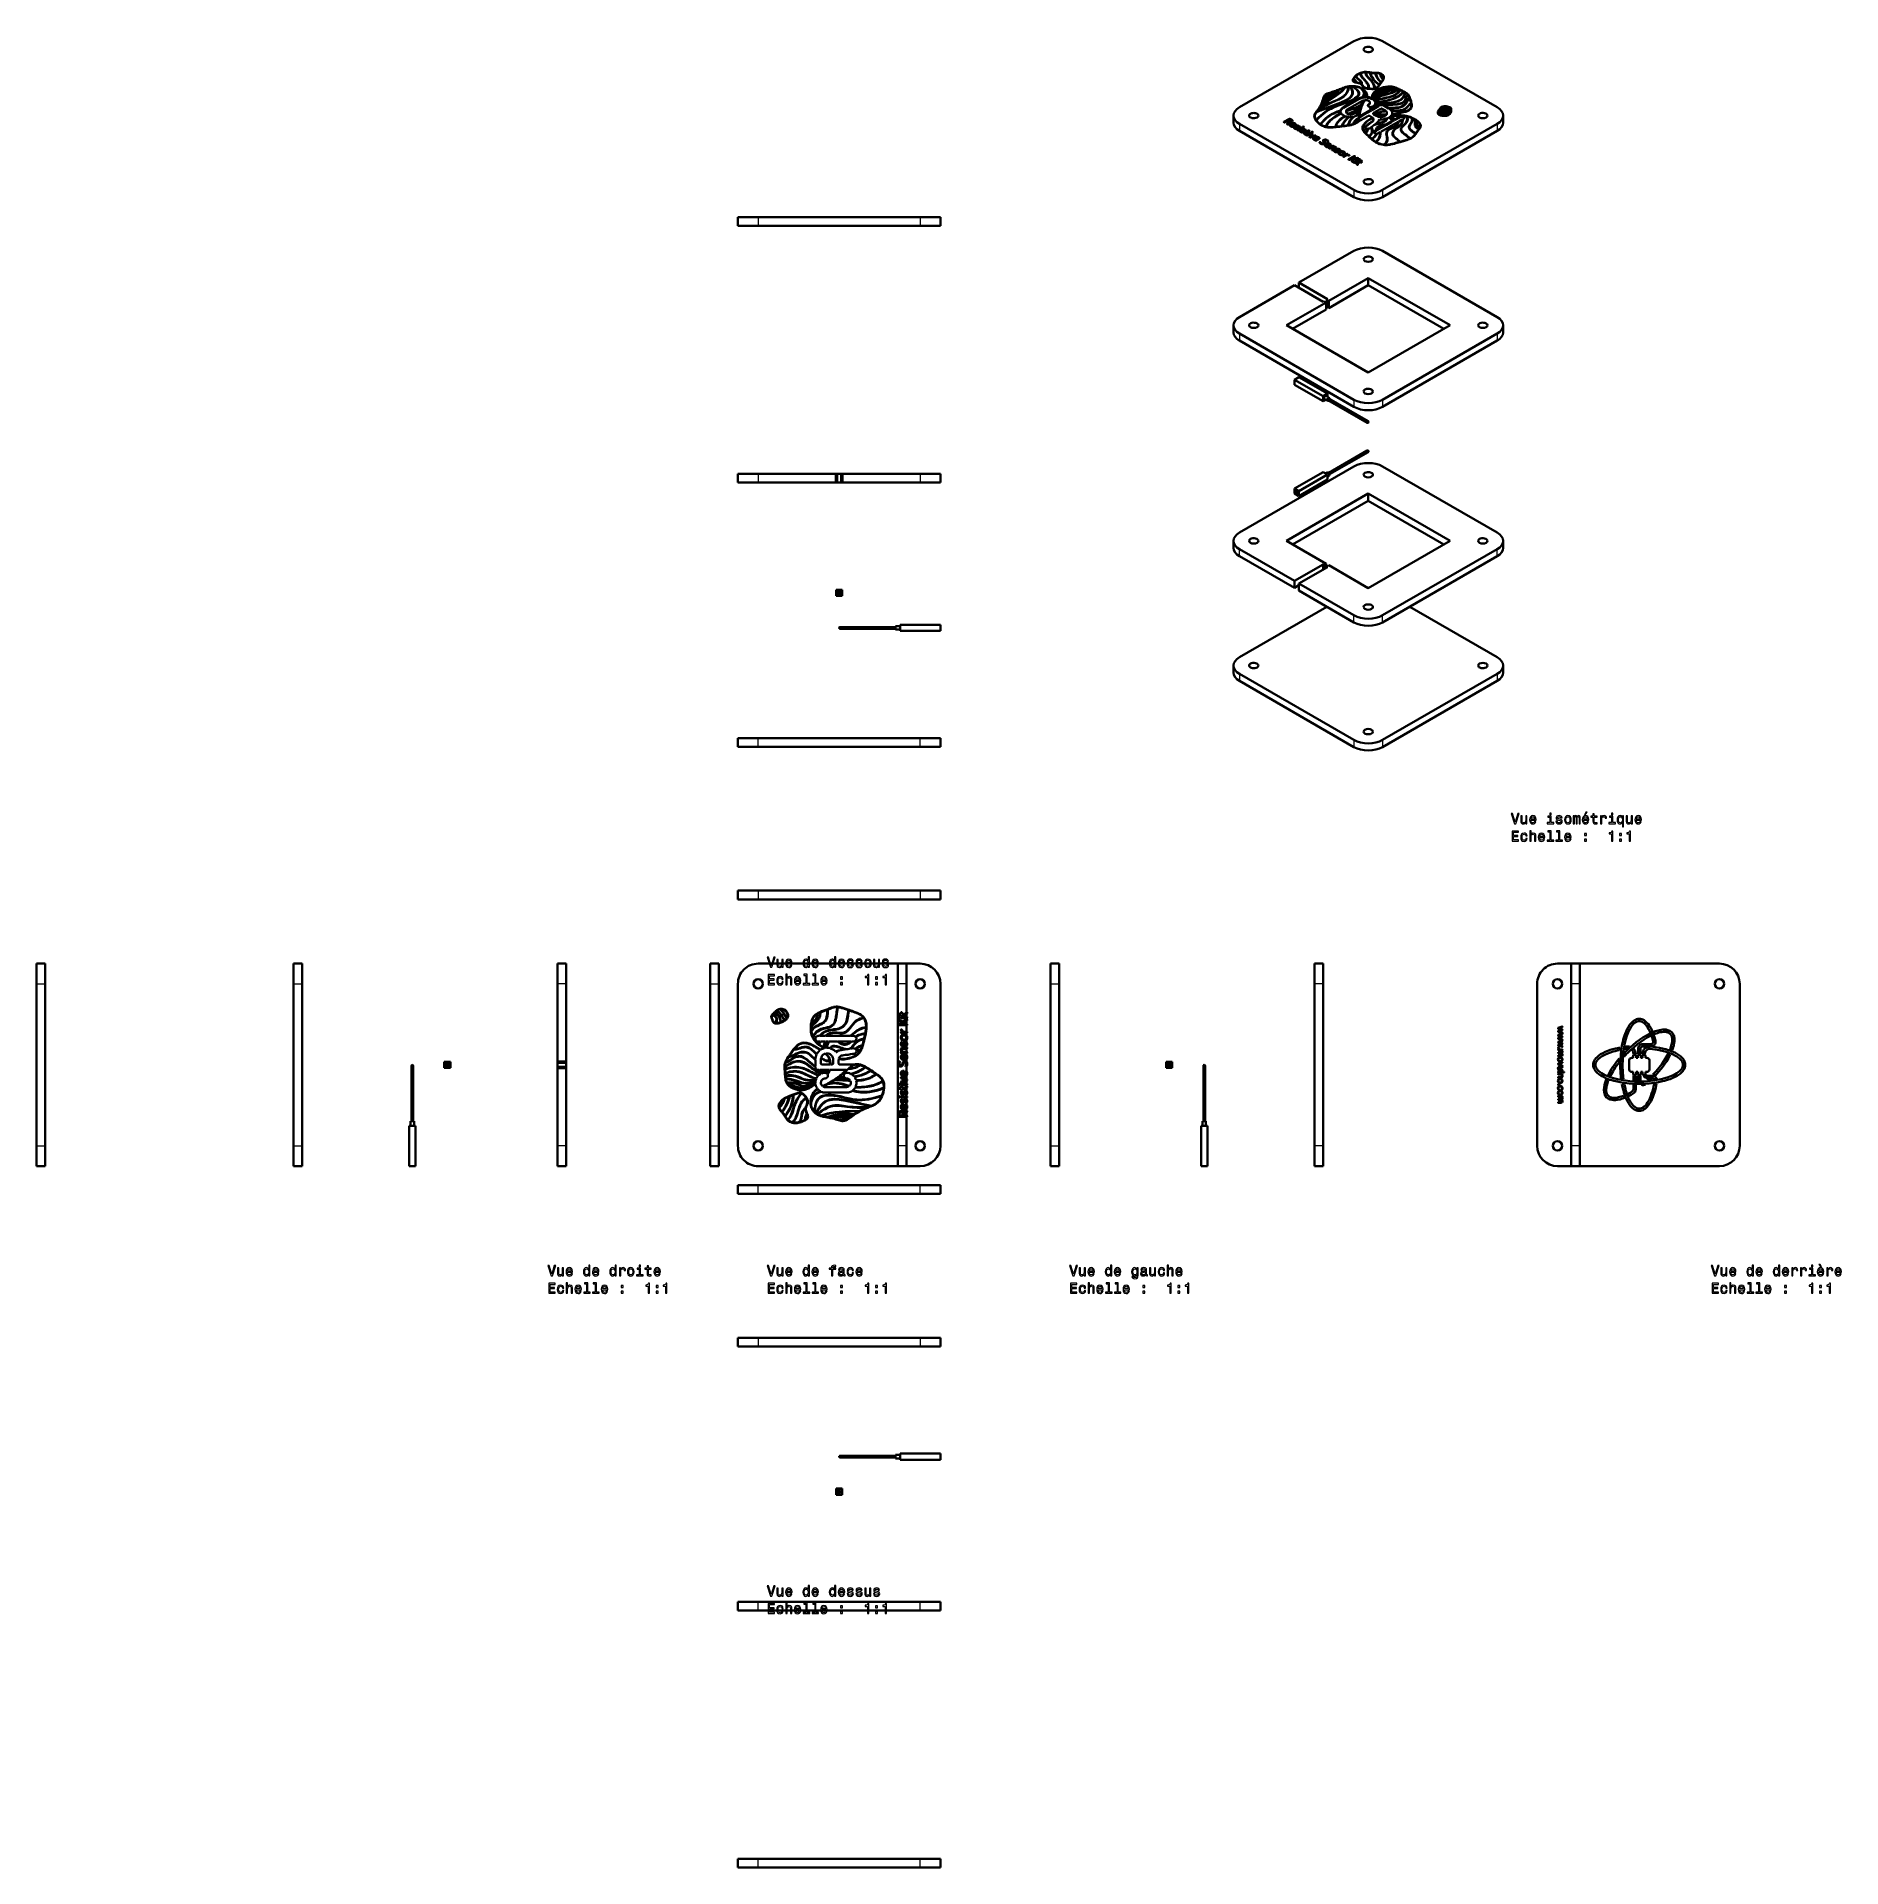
# Model space of a CAD drawing. Extents: x 317 to 941, y 143 to 776.
import ezdxf

# ---------------------------------------------------------------- set-up
doc = ezdxf.new("R2010")
doc.units = 0

msp = doc.modelspace()

# ---------------------------------------------------------------- linework, layer by layer
at = {"color": 7, "lineweight": 35}
for p, q in [((772.44, 774.37), (732.85, 751.51)), ((782.34, 774.37), (821.94, 751.51)), ((732.85, 745.79), (772.44, 722.93)), ((732.85, 743.34), (772.44, 720.48)), ((782.34, 722.93), (821.94, 745.79)), ((782.34, 720.48), (821.94, 743.34)), ((566.5, 713.55), (622.5, 713.55)), ((566.5, 710.55), (622.5, 710.55)), ((772.44, 701.87), (753.44, 690.9)), ((821.94, 679.01), (782.34, 701.87)), ((751.85, 689.98), (732.85, 679.01)), ((777.39, 692.48), (805.68, 676.15)), ((777.39, 690.03), (803.56, 674.93)), ((732.85, 673.29), (772.44, 650.43)), ((732.85, 670.85), (772.44, 647.98)), ((749.11, 676.15), (777.39, 659.82)), ((777.39, 659.82), (805.68, 676.15)), ((782.34, 650.43), (821.94, 673.29)), ((782.34, 647.98), (821.94, 670.85)), ((772.44, 627.35), (732.85, 604.49)), ((821.94, 604.49), (782.34, 627.35)), ((566.5, 624.76), (593.38, 624.76)), ((566.5, 621.76), (593.38, 621.76)), ((595.62, 624.76), (622.5, 624.76)), ((595.62, 621.76), (622.5, 621.76)), ((749.11, 601.63), (777.39, 617.96)), ((751.23, 600.41), (777.39, 615.51)), ((805.68, 601.63), (777.39, 617.96)), ((803.56, 600.41), (777.39, 615.51)), ((777.39, 585.3), (805.68, 601.63)), ((732.85, 598.77), (751.85, 587.8)), ((732.85, 596.32), (751.85, 585.35)), ((782.34, 575.91), (821.94, 598.77)), ((782.34, 573.46), (821.94, 596.32)), ((753.44, 586.88), (772.44, 575.91)), ((753.44, 584.43), (772.44, 573.46)), ((732.85, 561.4), (763.09, 578.86)), ((821.94, 561.4), (791.7, 578.86)), ((772.44, 532.82), (732.85, 555.69)), ((772.44, 530.38), (732.85, 553.24)), ((782.34, 532.82), (821.94, 555.69)), ((782.34, 530.38), (821.94, 553.24)), ((566.5, 533.49), (622.5, 533.49)), ((566.5, 530.49), (622.5, 530.49)), ((622.5, 480.72), (566.5, 480.72)), ((622.5, 477.72), (566.5, 477.72)), ((622.5, 455.5), (566.5, 455.5)), ((842.78, 455.5), (898.78, 455.5)), ((317.08, 392.5), (317.08, 448.5)), ((320.08, 392.5), (320.08, 448.5)), ((405.87, 392.5), (405.87, 448.5)), ((408.87, 392.5), (408.87, 448.5)), ((497.14, 421.62), (497.14, 448.5)), ((500.14, 421.62), (500.14, 448.5)), ((549.91, 448.5), (549.91, 392.5)), ((552.91, 448.5), (552.91, 392.5)), ((559.5, 392.5), (559.5, 448.5)), ((614.72, 448.5), (614.72, 392.5)), ((617.72, 448.5), (617.72, 392.5)), ((629.5, 392.5), (629.5, 448.5)), ((667.49, 448.5), (667.49, 392.5)), ((670.49, 448.5), (670.49, 392.5)), ((758.76, 448.5), (758.76, 392.5)), ((761.76, 448.5), (761.76, 392.5)), ((835.78, 448.5), (835.78, 392.5)), ((847.56, 392.5), (847.56, 448.5)), ((850.56, 392.5), (850.56, 448.5)), ((905.78, 448.5), (905.78, 392.5)), ((497.14, 392.5), (497.14, 419.38)), ((500.14, 392.5), (500.14, 419.38)), ((566.5, 385.5), (622.5, 385.5)), ((842.78, 385.5), (898.78, 385.5)), ((622.5, 378.91), (566.5, 378.91)), ((622.5, 375.91), (566.5, 375.91)), ((622.5, 326.14), (566.5, 326.14)), ((622.5, 323.14), (566.5, 323.14)), ((622.5, 234.87), (566.5, 234.87)), ((622.5, 231.87), (566.5, 231.87)), ((622.5, 146.08), (566.5, 146.08)), ((622.5, 143.08), (566.5, 143.08))]:
    msp.add_line(p, q, dxfattribs=at)
at = {"color": 7, "lineweight": 35, "ltscale": 0.004817}
for p, q in [((772.2, 761.37), (772.1, 761.21)), ((772.2, 761.13), (772.1, 760.96))]:
    msp.add_line(p, q, dxfattribs=at)
at = {"color": 7, "lineweight": 35, "ltscale": 0.006123}
for p, q in [((772.1, 761.21), (772.1, 760.96)), ((774.66, 763.43), (774.66, 763.18)), ((774.84, 763.19), (774.84, 762.95)), ((776.47, 763.74), (776.47, 763.5)), ((776.56, 763.74), (776.56, 763.5)), ((778.05, 763.57), (778.05, 763.32)), ((778.2, 763.44), (778.2, 763.19)), ((779.99, 763.33), (779.99, 763.09)), ((781.26, 759.45), (781.26, 759.21)), ((781.66, 763.23), (781.66, 762.98)), ((781.74, 760.09), (781.74, 759.84)), ((781.75, 763.19), (781.75, 762.95)), ((781.83, 760.22), (781.83, 759.97)), ((782.44, 761.14), (782.44, 760.9)), ((782.51, 761.31), (782.51, 761.06)), ((782.6, 761.82), (782.6, 761.57)), ((761.46, 753.41), (761.46, 753.17)), ((761.5, 753.54), (761.5, 753.3)), ((763.5, 756.25), (763.5, 756)), ((763.64, 756.42), (763.64, 756.17)), ((769.13, 758.26), (769.13, 758.01)), ((770.42, 758.61), (770.42, 758.36)), ((770.5, 758.74), (770.5, 758.49)), ((771.29, 758.73), (771.29, 758.48)), ((771.86, 756.66), (771.86, 756.41)), ((774.07, 756.28), (774.07, 756.03)), ((775.14, 754.96), (775.14, 754.71)), ((775.18, 759.43), (775.18, 759.19)), ((775.29, 754.99), (775.29, 754.74)), ((776.03, 753.96), (776.03, 753.72)), ((776.69, 755.1), (776.69, 754.86)), ((776.88, 755.09), (776.88, 754.85)), ((777.08, 755.08), (777.08, 754.83)), ((777.41, 758.64), (777.41, 758.39)), ((777.93, 753.14), (777.93, 752.9)), ((778.69, 755.38), (778.69, 755.14)), ((778.76, 755.63), (778.76, 755.39)), ((778.76, 755.63), (778.76, 755.39)), ((778.85, 754.53), (778.85, 754.28)), ((778.94, 754.47), (778.94, 754.22)), ((779.06, 754.38), (779.06, 754.13)), ((779.3, 754.2), (779.3, 753.95)), ((779.39, 754.1), (779.39, 753.85)), ((779.59, 753.88), (779.59, 753.64)), ((779.61, 753.85), (779.61, 753.6)), ((779.67, 753.74), (779.67, 753.5)), ((781.18, 759.34), (781.18, 759.1)), ((788.36, 757.48), (788.36, 757.24)), ((789.44, 756.94), (789.44, 756.69)), ((790.03, 756.64), (790.03, 756.4)), ((791.02, 755.92), (791.02, 755.68)), ((791.14, 756.04), (791.14, 755.79)), ((749.49, 746.86), (749.49, 746.61)), ((750.85, 746.83), (750.85, 746.58)), ((758.93, 748.49), (758.93, 748.25)), ((759.39, 747.11), (759.39, 746.86)), ((759.48, 746.97), (759.48, 746.72)), ((767.82, 750.32), (767.82, 750.07)), ((769.74, 750.13), (769.74, 749.88)), ((770.75, 749.32), (770.75, 749.08)), ((770.96, 749.28), (770.96, 749.04)), ((771.79, 749.33), (771.79, 749.09)), ((773.1, 749.66), (773.1, 749.42)), ((773.86, 749.28), (773.86, 749.03)), ((774.22, 747.77), (774.22, 747.53)), ((774.22, 747.73), (774.22, 747.49)), ((774.23, 748.16), (774.23, 747.92)), ((774.23, 747.93), (774.23, 747.69)), ((774.29, 749.34), (774.29, 749.09)), ((774.3, 749.48), (774.3, 749.24)), ((774.41, 748.61), (774.41, 748.36)), ((774.42, 748.38), (774.42, 748.14)), ((774.42, 748.37), (774.42, 748.12)), ((774.52, 750.57), (774.52, 750.32)), ((774.72, 751.22), (774.72, 750.98)), ((774.78, 751.4), (774.78, 751.16)), ((775.31, 752.68), (775.31, 752.43)), ((775.47, 753), (775.47, 752.75)), ((778.17, 751.33), (778.17, 751.09)), ((778.22, 751.21), (778.22, 750.97)), ((778.45, 750.7), (778.45, 750.45)), ((778.59, 750.78), (778.59, 750.53)), ((778.92, 746.87), (778.92, 746.63)), ((779.13, 749.44), (779.13, 749.2)), ((779.22, 747.38), (779.22, 747.14)), ((781.24, 747.25), (781.24, 747)), ((781.27, 748.41), (781.27, 748.17)), ((782.47, 748.48), (782.47, 748.23)), ((782.66, 752.33), (782.66, 752.08)), ((782.84, 752.22), (782.84, 751.98)), ((783.36, 748.9), (783.36, 748.65)), ((783.51, 749.01), (783.51, 748.77)), ((783.61, 747.3), (783.61, 747.06)), ((783.69, 747.6), (783.69, 747.36)), ((783.76, 749.38), (783.76, 749.13)), ((784.38, 751.34), (784.38, 751.09)), ((784.56, 751.23), (784.56, 750.98)), ((785.48, 750.37), (785.48, 750.13)), ((785.73, 746.86), (785.73, 746.62)), ((786.28, 747.18), (786.28, 746.93)), ((786.46, 747.28), (786.46, 747.04)), ((787.51, 748.62), (787.51, 748.37)), ((788.67, 748.64), (788.67, 748.4)), ((788.78, 748.47), (788.78, 748.22)), ((789.11, 746.92), (789.11, 746.68)), ((789.25, 747.35), (789.25, 747.1)), ((790.74, 748.37), (790.74, 748.13)), ((790.84, 747.41), (790.84, 747.16)), ((792.26, 752.16), (792.26, 751.91)), ((792.47, 747.93), (792.47, 747.68)), ((792.55, 747.74), (792.55, 747.5)), ((793.52, 747.38), (793.52, 747.13)), ((793.64, 747.14), (793.64, 746.89)), ((801.44, 749.96), (801.44, 749.72)), ((801.59, 749.68), (801.59, 749.44)), ((801.66, 749.37), (801.66, 749.12)), ((801.72, 749.27), (801.72, 749.02)), ((801.81, 750.69), (801.81, 750.44)), ((805.84, 749.96), (805.84, 749.72)), ((805.87, 750.12), (805.87, 749.88)), ((805.88, 750.34), (805.88, 750.09)), ((806.06, 750.72), (806.06, 750.47)), ((749.69, 746.45), (749.69, 746.2)), ((751.67, 744.63), (751.67, 744.39)), ((752.54, 745.12), (752.54, 744.87)), ((752.67, 744.34), (752.67, 744.1)), ((752.76, 744.87), (752.76, 744.63)), ((754.56, 743.95), (754.56, 743.7)), ((754.7, 743.17), (754.7, 742.93)), ((754.78, 743.7), (754.78, 743.46)), ((755.61, 742.44), (755.61, 742.19)), ((756.41, 743.33), (756.41, 743.08)), ((756.69, 743.16), (756.69, 742.92)), ((758.93, 741.8), (758.93, 741.55)), ((775.56, 744.41), (775.56, 744.17)), ((775.78, 743.58), (775.78, 743.33)), ((775.85, 743.44), (775.85, 743.19)), ((776.47, 745), (776.47, 744.75)), ((776.49, 744.32), (776.49, 744.07)), ((777.19, 744.12), (777.19, 743.88)), ((777.96, 746.13), (777.96, 745.89)), ((778.48, 744.7), (778.48, 744.46)), ((778.65, 743.35), (778.65, 743.11)), ((780.07, 743.59), (780.07, 743.35)), ((780.15, 742.38), (780.15, 742.13)), ((780.26, 743.7), (780.26, 743.46)), ((781.52, 742.88), (781.52, 742.64)), ((783.83, 742.39), (783.83, 742.15)), ((783.87, 740.64), (783.87, 740.4)), ((785.56, 746.77), (785.56, 746.52)), ((787.7, 746.45), (787.7, 746.2)), ((791.63, 744.67), (791.63, 744.42)), ((793.49, 746.72), (793.49, 746.47)), ((793.68, 742.46), (793.68, 742.22)), ((794.22, 745.75), (794.22, 745.5)), ((794.29, 746.68), (794.29, 746.44)), ((794.77, 743.92), (794.77, 743.67)), ((794.85, 744.03), (794.85, 743.79)), ((795.21, 744.67), (795.21, 744.43)), ((795.26, 744.78), (795.26, 744.53)), ((795.3, 744.94), (795.3, 744.69)), ((795.33, 745.16), (795.33, 744.91)), ((760.82, 739.5), (760.82, 739.26)), ((760.98, 739.43), (760.98, 739.19)), ((761.27, 739.07), (761.27, 738.82)), ((761.94, 740.21), (761.94, 739.96)), ((762.06, 739.19), (762.06, 738.94)), ((762.15, 739.89), (762.15, 739.65)), ((763.21, 740.15), (763.21, 739.9)), ((764.17, 738.52), (764.17, 738.28)), ((765.62, 736.58), (765.62, 736.34)), ((766.07, 737.81), (766.07, 737.56)), ((766.48, 737.07), (766.48, 736.82)), ((766.62, 736.29), (766.62, 736.05)), ((766.7, 736.82), (766.7, 736.58)), ((767.41, 736.12), (767.41, 735.88)), ((767.47, 735.63), (767.47, 735.39)), ((771.99, 734.01), (771.99, 733.77)), ((773.55, 732.33), (773.55, 732.08)), ((773.72, 731.98), (773.72, 731.74)), ((774.27, 732.74), (774.27, 732.5)), ((774.51, 732.87), (774.51, 732.63)), ((774.8, 732.71), (774.8, 732.47)), ((762.79, 683.05), (763.01, 682.93))]:
    msp.add_line(p, q, dxfattribs=at)
at = {"color": 7, "lineweight": 35, "ltscale": 0.006125}
for p, q in [((772.19, 760.84), (772.19, 760.6)), ((773.14, 762.35), (773.14, 762.11)), ((774.76, 763.46), (774.76, 763.22)), ((774.98, 759.74), (774.98, 759.5)), ((776.61, 763.62), (776.61, 763.37)), ((781.58, 763.13), (781.58, 762.88)), ((781.76, 762.94), (781.76, 762.69)), ((775.54, 755.04), (775.54, 754.79)), ((775.94, 756.37), (775.94, 756.12)), ((776.79, 755.67), (776.79, 755.43)), ((778.66, 754.62), (778.66, 754.38)), ((778.74, 755.58), (778.74, 755.34)), ((778.84, 754.83), (778.84, 754.58)), ((759.96, 750.67), (759.96, 750.43)), ((767.86, 750.46), (767.86, 750.21)), ((768.07, 750.88), (768.07, 750.63)), ((769.84, 749.81), (769.84, 749.56)), ((772.85, 749.67), (772.85, 749.42)), ((774.48, 750.4), (774.48, 750.16)), ((777.82, 752.81), (777.82, 752.57)), ((778.1, 751.6), (778.1, 751.35)), ((780.88, 752.1), (780.88, 751.85)), ((781.12, 752.24), (781.12, 752)), ((783.8, 749.61), (783.8, 749.36)), ((785.53, 750.26), (785.53, 750.02)), ((787.58, 747.93), (787.58, 747.68)), ((787.74, 748.02), (787.74, 747.78)), ((788.6, 748.44), (788.6, 748.2)), ((792.51, 747.15), (792.51, 746.91)), ((801.47, 750.04), (801.47, 749.8)), ((805.87, 750.1), (805.87, 749.86)), ((750.58, 745.38), (750.58, 745.14)), ((751.75, 744.64), (751.75, 744.4)), ((751.91, 744.57), (751.91, 744.33)), ((751.99, 745.55), (751.99, 745.3)), ((753.7, 743.46), (753.7, 743.22)), ((753.77, 743.47), (753.77, 743.23)), ((753.93, 743.4), (753.93, 743.16)), ((755.45, 742.78), (755.45, 742.54)), ((756.16, 743.2), (756.16, 742.95)), ((758, 742.42), (758, 742.18)), ((758.76, 740.65), (758.76, 740.41)), ((760.18, 740.82), (760.18, 740.58)), ((777.24, 745.58), (777.24, 745.34)), ((778.66, 744.56), (778.66, 744.31)), ((783.33, 745.47), (783.33, 745.23)), ((783.56, 745.61), (783.56, 745.37)), ((785.92, 742.46), (785.92, 742.22)), ((788.79, 743.87), (788.79, 743.63)), ((793.64, 745.81), (793.64, 745.56)), ((793.76, 742.57), (793.76, 742.32)), ((795.29, 744.94), (795.29, 744.69)), ((760.7, 739.49), (760.7, 739.24)), ((762.75, 738.35), (762.75, 738.11)), ((765.69, 736.59), (765.69, 736.35)), ((765.85, 736.52), (765.85, 736.28)), ((765.88, 737.53), (765.88, 737.29)), ((768.98, 735.66), (768.98, 735.42)), ((772.06, 733.68), (772.06, 733.44)), ((772.31, 733.83), (772.31, 733.58)), ((571.23, 143.08), (571.48, 143.08))]:
    msp.add_line(p, q, dxfattribs=at)
at = {"color": 7, "lineweight": 13, "ltscale": 0.005424}
msp.add_line((772.25, 760.64), (772.25, 760.43), dxfattribs=at)
at = {"color": 7, "lineweight": 35, "ltscale": 0.002943}
msp.add_line((772.31, 761.24), (772.37, 761.34), dxfattribs=at)
at = {"color": 7, "lineweight": 35, "ltscale": 0.004156}
msp.add_line((772.31, 761.24), (772.31, 761.07), dxfattribs=at)
at = {"color": 7, "lineweight": 13, "ltscale": 0.006123}
for p, q in [((772.65, 762.06), (772.65, 761.81)), ((778.14, 763.56), (778.14, 763.31)), ((779.91, 763.45), (779.91, 763.2)), ((781.73, 760.08), (781.73, 759.83)), ((782.42, 761.11), (782.42, 760.86)), ((782.52, 761.33), (782.52, 761.09)), ((782.65, 762.4), (782.65, 762.15)), ((761.66, 754.13), (761.66, 753.89)), ((761.83, 754.75), (761.83, 754.51)), ((761.86, 754.84), (761.86, 754.6)), ((765.7, 757.08), (765.7, 756.84)), ((767.29, 757.69), (767.29, 757.44)), ((770.59, 758.75), (770.59, 758.51)), ((774.02, 754.53), (774.02, 754.29)), ((774.04, 756.03), (774.04, 755.78)), ((778.72, 755.52), (778.72, 755.27)), ((790.63, 753.47), (790.63, 753.22)), ((750.12, 747.56), (750.12, 747.31)), ((750.31, 747.56), (750.31, 747.31)), ((750.88, 747.23), (750.88, 746.98)), ((751.11, 747.08), (751.11, 746.83)), ((758.77, 748.83), (758.77, 748.59)), ((759.38, 749.95), (759.38, 749.7)), ((759.48, 746.96), (759.48, 746.71)), ((759.66, 750.3), (759.66, 750.05)), ((760.89, 752.15), (760.89, 751.9)), ((760.95, 752.26), (760.95, 752.02)), ((770.17, 749.52), (770.17, 749.28)), ((772.28, 749.52), (772.28, 749.28)), ((773.64, 749.51), (773.64, 749.27)), ((774.18, 747.42), (774.18, 747.17)), ((774.19, 747.48), (774.19, 747.24)), ((774.23, 747.99), (774.23, 747.74)), ((774.24, 748.85), (774.24, 748.6)), ((774.31, 749.53), (774.31, 749.28)), ((780.19, 748.75), (780.19, 748.51)), ((781.3, 752.34), (781.3, 752.09)), ((781.98, 752.5), (781.98, 752.25)), ((782.65, 752.33), (782.65, 752.09)), ((783.58, 747.17), (783.58, 746.92)), ((787.44, 748.73), (787.44, 748.48)), ((789.6, 748.32), (789.6, 748.08)), ((794.39, 746.79), (794.39, 746.55)), ((801.85, 750.75), (801.85, 750.5)), ((802.3, 751.3), (802.3, 751.05)), ((806.06, 750.99), (806.06, 750.75)), ((806.06, 750.6), (806.06, 750.35)), ((749.92, 746.61), (749.92, 746.37)), ((750.69, 746.62), (750.69, 746.38)), ((750.8, 745.08), (750.8, 744.84)), ((751.97, 744.44), (751.97, 744.2)), ((752.07, 745.89), (752.07, 745.64)), ((752.15, 744.29), (752.15, 744.04)), ((752.61, 744.25), (752.61, 744.01)), ((752.76, 744.85), (752.76, 744.61)), ((753.99, 743.28), (753.99, 743.03)), ((754.18, 743.12), (754.18, 742.87)), ((754.22, 744.49), (754.22, 744.25)), ((756.3, 743.39), (756.3, 743.15)), ((756.74, 743.52), (756.74, 743.28)), ((757.27, 742.73), (757.27, 742.49)), ((757.65, 741.45), (757.65, 741.2)), ((757.81, 742.4), (757.81, 742.16)), ((760.26, 741.16), (760.26, 740.92)), ((775.86, 743.43), (775.86, 743.18)), ((776.77, 745.22), (776.77, 744.98)), ((777.89, 746.1), (777.89, 745.86)), ((778.26, 746.36), (778.26, 746.12)), ((778.72, 744.21), (778.72, 743.97)), ((783.96, 741.39), (783.96, 741.14)), ((793.34, 742.01), (793.34, 741.77)), ((793.47, 746.25), (793.47, 746.01)), ((793.49, 742.21), (793.49, 741.97)), ((793.66, 742.44), (793.66, 742.19)), ((794.18, 746.35), (794.18, 746.11)), ((794.24, 745.57), (794.24, 745.32)), ((758.99, 740.36), (758.99, 740.11)), ((761.94, 739.03), (761.94, 738.78)), ((762.06, 739.18), (762.06, 738.94)), ((762.15, 739.89), (762.15, 739.65)), ((762.34, 739.5), (762.34, 739.26)), ((762.7, 738.84), (762.7, 738.6)), ((762.97, 738.05), (762.97, 737.81)), ((764.25, 738.86), (764.25, 738.62)), ((765.65, 737.3), (765.65, 737.06)), ((765.91, 736.39), (765.91, 736.15)), ((766.1, 736.24), (766.1, 735.99)), ((766.7, 736.8), (766.7, 736.56)), ((767.68, 735.34), (767.68, 735.09)), ((770.02, 735.37), (770.02, 735.13)), ((772.49, 734.64), (772.49, 734.39)), ((773.64, 733.28), (773.64, 733.04)), ((774.41, 732.94), (774.41, 732.69)), ((774.85, 733.07), (774.85, 732.82))]:
    msp.add_line(p, q, dxfattribs=at)
at = {"color": 7, "lineweight": 35, "ltscale": 0.002422}
msp.add_line((772.99, 762.41), (772.92, 762.35), dxfattribs=at)
at = {"color": 7, "lineweight": 35, "ltscale": 0.00567}
msp.add_line((772.92, 762.35), (772.92, 762.12), dxfattribs=at)
at = {"color": 7, "lineweight": 35, "ltscale": 0.005653}
msp.add_line((772.92, 762.35), (772.92, 762.12), dxfattribs=at)
at = {"color": 7, "lineweight": 35, "ltscale": 0.004837}
msp.add_line((773.15, 760.19), (772.96, 760.24), dxfattribs=at)
at = {"color": 7, "lineweight": 13, "ltscale": 0.003032}
msp.add_line((772.96, 760.24), (772.96, 760.12), dxfattribs=at)
at = {"color": 7, "lineweight": 13, "ltscale": 0.005486}
msp.add_line((772.99, 762.41), (772.99, 762.19), dxfattribs=at)
at = {"color": 7, "lineweight": 35, "ltscale": 0.003891}
msp.add_line((773.14, 762.31), (773.03, 762.2), dxfattribs=at)
at = {"color": 7, "lineweight": 35, "ltscale": 0.000257982}
msp.add_line((773.14, 762.35), (773.15, 762.36), dxfattribs=at)
at = {"color": 7, "lineweight": 35, "ltscale": 0.003027}
msp.add_line((773.15, 760.19), (773.15, 760.07), dxfattribs=at)
at = {"color": 7, "lineweight": 35, "ltscale": 0.007605}
msp.add_line((773.22, 760.05), (773.52, 759.98), dxfattribs=at)
at = {"color": 7, "lineweight": 35, "ltscale": 0.005743}
msp.add_line((773.59, 760.08), (773.37, 760.14), dxfattribs=at)
at = {"color": 7, "lineweight": 35, "ltscale": 0.002934}
msp.add_line((773.37, 760.14), (773.37, 760.02), dxfattribs=at)
at = {"color": 7, "lineweight": 35, "ltscale": 0.002917}
for p, q in [((773.59, 760.08), (773.59, 759.97)), ((784.53, 747.97), (784.63, 748.04))]:
    msp.add_line(p, q, dxfattribs=at)
at = {"color": 7, "lineweight": 35, "ltscale": 0.002536}
msp.add_line((774.66, 763.29), (774.65, 763.19), dxfattribs=at)
at = {"color": 7, "lineweight": 35, "ltscale": 0.002603}
msp.add_line((774.76, 763.46), (774.66, 763.43), dxfattribs=at)
at = {"color": 7, "lineweight": 35, "ltscale": 0.004955}
msp.add_line((774.66, 763.29), (774.66, 763.09), dxfattribs=at)
at = {"color": 7, "lineweight": 35, "ltscale": 0.002602}
msp.add_line((774.76, 763.22), (774.66, 763.18), dxfattribs=at)
at = {"color": 7, "lineweight": 35, "ltscale": 0.002068}
msp.add_line((774.84, 763.24), (774.76, 763.22), dxfattribs=at)
at = {"color": 7, "lineweight": 35, "ltscale": 0.00022489}
msp.add_line((774.85, 763.37), (774.86, 763.37), dxfattribs=at)
at = {"color": 7, "lineweight": 35, "ltscale": 0.002217}
msp.add_line((774.87, 759.5), (774.94, 759.45), dxfattribs=at)
at = {"color": 7, "lineweight": 35, "ltscale": 0.002675}
msp.add_line((774.94, 759.45), (775.02, 759.37), dxfattribs=at)
at = {"color": 7, "lineweight": 35, "ltscale": 0.004422}
msp.add_line((774.97, 759.6), (774.97, 759.42), dxfattribs=at)
at = {"color": 7, "lineweight": 35, "ltscale": 0.002162}
msp.add_line((774.98, 759.5), (774.98, 759.41), dxfattribs=at)
at = {"color": 7, "lineweight": 35, "ltscale": 0.001243}
msp.add_line((775.18, 759.43), (775.15, 759.46), dxfattribs=at)
at = {"color": 7, "lineweight": 35, "ltscale": 0.00563}
for p, q in [((775.15, 759.46), (775.15, 759.24)), ((604.58, 405.98), (604.37, 405.9))]:
    msp.add_line(p, q, dxfattribs=at)
at = {"color": 7, "lineweight": 35, "ltscale": 0.000369266}
msp.add_line((776.42, 763.63), (776.42, 763.62), dxfattribs=at)
at = {"color": 7, "lineweight": 35, "ltscale": 0.000520325}
msp.add_line((776.42, 763.63), (776.42, 763.61), dxfattribs=at)
at = {"color": 7, "lineweight": 35, "ltscale": 0.00125}
msp.add_line((776.47, 763.5), (776.42, 763.5), dxfattribs=at)
at = {"color": 7, "lineweight": 35, "ltscale": 0.002353}
for p, q in [((776.56, 763.74), (776.47, 763.74)), ((776.56, 763.5), (776.47, 763.5)), ((576.61, 401.43), (576.67, 401.36))]:
    msp.add_line(p, q, dxfattribs=at)
at = {"color": 7, "lineweight": 35, "ltscale": 0.002502}
msp.add_line((776.66, 763.74), (776.56, 763.74), dxfattribs=at)
at = {"color": 7, "lineweight": 35, "ltscale": 0.001122}
msp.add_line((776.61, 763.5), (776.56, 763.5), dxfattribs=at)
at = {"color": 7, "lineweight": 35, "ltscale": 0.001061}
msp.add_line((776.61, 763.63), (776.65, 763.63), dxfattribs=at)
at = {"color": 7, "lineweight": 35, "ltscale": 0.000402835}
msp.add_line((776.61, 763.62), (776.61, 763.63), dxfattribs=at)
at = {"color": 7, "lineweight": 35, "ltscale": 0.002731}
msp.add_line((776.66, 763.74), (776.66, 763.63), dxfattribs=at)
at = {"color": 7, "lineweight": 35, "ltscale": 0.007199}
msp.add_line((777.72, 763.51), (778, 763.46), dxfattribs=at)
at = {"color": 7, "lineweight": 35, "ltscale": 0.007125}
msp.add_line((778.05, 763.57), (777.77, 763.61), dxfattribs=at)
at = {"color": 7, "lineweight": 13, "ltscale": 0.002815}
msp.add_line((777.77, 763.61), (777.77, 763.5), dxfattribs=at)
at = {"color": 7, "lineweight": 35, "ltscale": 6.13396e-05}
msp.add_line((778, 763.46), (778, 763.46), dxfattribs=at)
at = {"color": 7, "lineweight": 35, "ltscale": 0.000542939}
msp.add_line((778.05, 763.32), (778.03, 763.33), dxfattribs=at)
at = {"color": 7, "lineweight": 35, "ltscale": 0.002397}
for p, q in [((778.14, 763.56), (778.05, 763.57)), ((778.14, 763.31), (778.05, 763.32))]:
    msp.add_line(p, q, dxfattribs=at)
at = {"color": 7, "lineweight": 35, "ltscale": 0.00142}
for p, q in [((778.2, 763.3), (778.14, 763.31)), ((601.86, 420.59), (601.8, 420.6))]:
    msp.add_line(p, q, dxfattribs=at)
at = {"color": 7, "lineweight": 35, "ltscale": 0.00625}
msp.add_line((778.2, 763.44), (778.45, 763.41), dxfattribs=at)
at = {"color": 7, "lineweight": 13, "ltscale": 0.002756}
msp.add_line((778.48, 763.51), (778.48, 763.4), dxfattribs=at)
at = {"color": 7, "lineweight": 35, "ltscale": 0.003547}
msp.add_line((779.65, 763.34), (779.8, 763.34), dxfattribs=at)
at = {"color": 7, "lineweight": 35, "ltscale": 0.00624}
msp.add_line((779.91, 763.45), (779.66, 763.45), dxfattribs=at)
at = {"color": 7, "lineweight": 35, "ltscale": 0.002386}
msp.add_line((779.91, 763.2), (779.82, 763.2), dxfattribs=at)
at = {"color": 7, "lineweight": 35, "ltscale": 0.001858}
msp.add_line((779.99, 763.2), (779.91, 763.2), dxfattribs=at)
at = {"color": 7, "lineweight": 13, "ltscale": 0.002722}
for p, q in [((780.39, 763.43), (780.39, 763.32)), ((786.09, 750.38), (786.09, 750.27))]:
    msp.add_line(p, q, dxfattribs=at)
at = {"color": 7, "lineweight": 35, "ltscale": 0.000318613}
msp.add_line((781.56, 763.13), (781.58, 763.13), dxfattribs=at)
at = {"color": 7, "lineweight": 35, "ltscale": 0.001782}
msp.add_line((781.58, 762.88), (781.57, 762.81), dxfattribs=at)
at = {"color": 7, "lineweight": 35, "ltscale": 0.002294}
msp.add_line((781.66, 762.98), (781.58, 763.01), dxfattribs=at)
at = {"color": 7, "lineweight": 35, "ltscale": 0.002454}
for p, q in [((781.75, 763.19), (781.66, 763.23)), ((781.75, 762.95), (781.66, 762.98))]:
    msp.add_line(p, q, dxfattribs=at)
at = {"color": 7, "lineweight": 35, "ltscale": 0.000348228}
for p, q in [((781.74, 760.09), (781.73, 760.08)), ((781.74, 759.84), (781.73, 759.83))]:
    msp.add_line(p, q, dxfattribs=at)
at = {"color": 7, "lineweight": 35, "ltscale": 0.003611}
msp.add_line((781.83, 759.97), (781.74, 760.08), dxfattribs=at)
at = {"color": 7, "lineweight": 35, "ltscale": 0.002705}
msp.add_line((781.76, 762.94), (781.76, 763.05), dxfattribs=at)
at = {"color": 7, "lineweight": 35, "ltscale": 0.00411}
msp.add_line((781.9, 760.03), (782, 760.17), dxfattribs=at)
at = {"color": 7, "lineweight": 35, "ltscale": 0.000134589}
msp.add_line((782.03, 763.06), (782.02, 763.06), dxfattribs=at)
at = {"color": 7, "lineweight": 13, "ltscale": 0.004074}
msp.add_line((782.02, 763.06), (782.02, 762.9), dxfattribs=at)
at = {"color": 7, "lineweight": 35, "ltscale": 0.002301}
msp.add_line((782.11, 763.01), (782.03, 763.06), dxfattribs=at)
at = {"color": 7, "lineweight": 35, "ltscale": 0.004082}
for p, q in [((782.03, 763.06), (782.03, 762.9)), ((787.34, 748.72), (787.34, 748.56))]:
    msp.add_line(p, q, dxfattribs=at)
at = {"color": 7, "lineweight": 13, "ltscale": 0.004379}
msp.add_line((782.11, 763.01), (782.11, 762.84), dxfattribs=at)
at = {"color": 7, "lineweight": 35, "ltscale": 0.000986153}
for p, q in [((782.44, 761.14), (782.42, 761.11)), ((782.44, 760.9), (782.42, 760.86))]:
    msp.add_line(p, q, dxfattribs=at)
at = {"color": 7, "lineweight": 35, "ltscale": 0.002443}
msp.add_line((782.51, 761.06), (782.44, 761.14), dxfattribs=at)
at = {"color": 7, "lineweight": 35, "ltscale": 0.000652222}
for p, q in [((782.52, 761.33), (782.51, 761.31)), ((782.52, 761.09), (782.51, 761.06))]:
    msp.add_line(p, q, dxfattribs=at)
at = {"color": 7, "lineweight": 35, "ltscale": 0.00206}
msp.add_line((782.61, 761.08), (782.64, 761.15), dxfattribs=at)
at = {"color": 7, "lineweight": 35, "ltscale": 0.003389}
for p, q in [((761.5, 753.54), (761.46, 753.41)), ((761.5, 753.3), (761.46, 753.17)), ((772.18, 745.73), (772.18, 745.59))]:
    msp.add_line(p, q, dxfattribs=at)
at = {"color": 7, "lineweight": 35, "ltscale": 0.000801123}
msp.add_line((761.64, 753.39), (761.65, 753.42), dxfattribs=at)
at = {"color": 7, "lineweight": 35, "ltscale": 0.001839}
msp.add_line((761.65, 753.42), (761.68, 753.49), dxfattribs=at)
at = {"color": 7, "lineweight": 35, "ltscale": 0.002046}
msp.add_line((761.68, 754.21), (761.66, 754.13), dxfattribs=at)
at = {"color": 7, "lineweight": 35, "ltscale": 0.002044}
for p, q in [((761.68, 753.97), (761.66, 753.89)), ((788.38, 739.48), (788.32, 739.53))]:
    msp.add_line(p, q, dxfattribs=at)
at = {"color": 7, "lineweight": 13, "ltscale": 0.006125}
for p, q in [((761.68, 754.21), (761.68, 753.97)), ((769.2, 758.41), (769.2, 758.17)), ((791.8, 754.74), (791.8, 754.5)), ((751.22, 746.97), (751.22, 746.72)), ((759.45, 750.04), (759.45, 749.79)), ((768.81, 751.52), (768.81, 751.28)), ((777.49, 752.53), (777.49, 752.28)), ((779.24, 749.3), (779.24, 749.06)), ((783.17, 748.75), (783.17, 748.51)), ((785.63, 750.06), (785.63, 749.82)), ((788.26, 748.32), (788.26, 748.08)), ((788.64, 748.75), (788.64, 748.51)), ((792.08, 751.33), (792.08, 751.08)), ((805.93, 751.32), (805.93, 751.07)), ((750.52, 745.87), (750.52, 745.62)), ((752.94, 744.57), (752.94, 744.33)), ((753.52, 745.05), (753.52, 744.81)), ((754.64, 743.09), (754.64, 742.84)), ((754.78, 743.69), (754.78, 743.44)), ((754.96, 743.41), (754.96, 743.16)), ((755.55, 743.88), (755.55, 743.64)), ((758.71, 741.14), (758.71, 740.9)), ((775.39, 744.67), (775.39, 744.42)), ((777.12, 743.9), (777.12, 743.65)), ((778.75, 744.08), (778.75, 743.84)), ((779.57, 743.3), (779.57, 743.06)), ((795.33, 745.13), (795.33, 744.89)), ((765.08, 738.22), (765.08, 737.98)), ((766.55, 736.2), (766.55, 735.96)), ((766.88, 736.52), (766.88, 736.28)), ((767.47, 737), (767.47, 736.76)), ((769.02, 736.11), (769.02, 735.86))]:
    msp.add_line(p, q, dxfattribs=at)
at = {"color": 7, "lineweight": 35, "ltscale": 0.003554}
msp.add_line((761.72, 753.65), (761.72, 753.51), dxfattribs=at)
at = {"color": 7, "lineweight": 35, "ltscale": 0.002424}
for p, q in [((761.86, 754.84), (761.83, 754.75)), ((761.86, 754.6), (761.83, 754.51))]:
    msp.add_line(p, q, dxfattribs=at)
at = {"color": 7, "lineweight": 35, "ltscale": 0.000287554}
msp.add_line((761.85, 754.12), (761.85, 754.13), dxfattribs=at)
at = {"color": 7, "lineweight": 35, "ltscale": 0.003745}
msp.add_line((761.89, 754.3), (761.89, 754.15), dxfattribs=at)
at = {"color": 7, "lineweight": 35, "ltscale": 0.000921623}
msp.add_line((762.01, 754.73), (762.02, 754.77), dxfattribs=at)
at = {"color": 7, "lineweight": 35, "ltscale": 0.004178}
msp.add_line((762.11, 754.98), (762.11, 754.82), dxfattribs=at)
at = {"color": 7, "lineweight": 13, "ltscale": 0.004826}
msp.add_line((762.61, 755.95), (762.61, 755.76), dxfattribs=at)
at = {"color": 7, "lineweight": 35, "ltscale": 0.00352}
msp.add_line((763.64, 756.17), (763.5, 756.13), dxfattribs=at)
at = {"color": 7, "lineweight": 35, "ltscale": 0.011013}
msp.add_line((764.06, 756.55), (763.64, 756.42), dxfattribs=at)
at = {"color": 7, "lineweight": 35, "ltscale": 0.000802238}
msp.add_line((763.67, 756.18), (763.64, 756.17), dxfattribs=at)
at = {"color": 7, "lineweight": 35, "ltscale": 0.009695}
for p, q in [((763.77, 756.34), (764.14, 756.45)), ((763.01, 592.41), (763.01, 592.79))]:
    msp.add_line(p, q, dxfattribs=at)
at = {"color": 7, "lineweight": 13, "ltscale": 0.003079}
msp.add_line((764.06, 756.55), (764.06, 756.42), dxfattribs=at)
at = {"color": 7, "lineweight": 35, "ltscale": 0.005553}
msp.add_line((765.54, 756.9), (765.54, 756.68), dxfattribs=at)
at = {"color": 7, "lineweight": 35, "ltscale": 0.00436}
msp.add_line((765.7, 756.84), (765.54, 756.78), dxfattribs=at)
at = {"color": 7, "lineweight": 35, "ltscale": 0.004272}
msp.add_line((765.86, 757.14), (765.7, 757.08), dxfattribs=at)
at = {"color": 7, "lineweight": 13, "ltscale": 0.003543}
msp.add_line((765.86, 757.14), (765.86, 757), dxfattribs=at)
at = {"color": 7, "lineweight": 35, "ltscale": 0.002091}
msp.add_line((765.88, 757.02), (765.96, 757.05), dxfattribs=at)
at = {"color": 7, "lineweight": 13, "ltscale": 0.003342}
msp.add_line((766.78, 754.15), (766.78, 754.01), dxfattribs=at)
at = {"color": 7, "lineweight": 35, "ltscale": 0.005856}
msp.add_line((767.16, 757.51), (767.16, 757.27), dxfattribs=at)
at = {"color": 7, "lineweight": 35, "ltscale": 0.003481}
msp.add_line((767.29, 757.44), (767.16, 757.39), dxfattribs=at)
at = {"color": 7, "lineweight": 35, "ltscale": 0.004406}
msp.add_line((767.45, 757.75), (767.29, 757.69), dxfattribs=at)
at = {"color": 7, "lineweight": 35, "ltscale": 0.001314}
msp.add_line((767.34, 757.46), (767.29, 757.44), dxfattribs=at)
at = {"color": 7, "lineweight": 13, "ltscale": 0.004175}
msp.add_line((767.45, 757.75), (767.45, 757.59), dxfattribs=at)
at = {"color": 7, "lineweight": 35, "ltscale": 0.001651}
for p, q in [((767.5, 757.64), (767.56, 757.66)), ((774.19, 747.48), (774.18, 747.42)), ((774.19, 747.24), (774.18, 747.17))]:
    msp.add_line(p, q, dxfattribs=at)
at = {"color": 7, "lineweight": 35, "ltscale": 0.150358}
msp.add_line((774.02, 754.53), (768.81, 751.52), dxfattribs=at)
at = {"color": 7, "lineweight": 35, "ltscale": 0.150359}
for p, q in [((774.02, 754.29), (768.81, 751.28)), ((770.15, 750.75), (775.36, 753.76))]:
    msp.add_line(p, q, dxfattribs=at)
at = {"color": 7, "lineweight": 35, "ltscale": 0.001975}
msp.add_line((769.2, 758.17), (769.13, 758.14), dxfattribs=at)
at = {"color": 7, "lineweight": 35, "ltscale": 0.00362}
msp.add_line((769.34, 758.45), (769.2, 758.41), dxfattribs=at)
at = {"color": 7, "lineweight": 35, "ltscale": 0.002476}
msp.add_line((769.3, 758.2), (769.2, 758.17), dxfattribs=at)
at = {"color": 7, "lineweight": 35, "ltscale": 0.004947}
msp.add_line((769.34, 758.45), (769.34, 758.26), dxfattribs=at)
at = {"color": 7, "lineweight": 35, "ltscale": 0.000607146}
msp.add_line((769.41, 758.35), (769.43, 758.36), dxfattribs=at)
at = {"color": 7, "lineweight": 13, "ltscale": 0.003307}
msp.add_line((770.1, 753.3), (770.1, 753.17), dxfattribs=at)
at = {"color": 7, "lineweight": 35, "ltscale": 0.001861}
msp.add_line((770.5, 758.49), (770.42, 758.48), dxfattribs=at)
at = {"color": 7, "lineweight": 35, "ltscale": 0.002431}
for p, q in [((770.59, 758.75), (770.5, 758.74)), ((770.59, 758.51), (770.5, 758.49))]:
    msp.add_line(p, q, dxfattribs=at)
at = {"color": 7, "lineweight": 35, "ltscale": 0.000361981}
msp.add_line((770.61, 758.51), (770.59, 758.51), dxfattribs=at)
at = {"color": 7, "lineweight": 35, "ltscale": 0.000809253}
msp.add_line((770.61, 758.64), (770.65, 758.65), dxfattribs=at)
at = {"color": 7, "lineweight": 35, "ltscale": 0.002445}
msp.add_line((771.17, 758.83), (771.07, 758.82), dxfattribs=at)
at = {"color": 7, "lineweight": 35, "ltscale": 0.002766}
for p, q in [((771.07, 758.82), (771.07, 758.71)), ((768.04, 744.99), (768.04, 744.88)), ((770.87, 735.01), (770.87, 734.9)), ((782.76, 738.59), (782.76, 738.48))]:
    msp.add_line(p, q, dxfattribs=at)
at = {"color": 7, "lineweight": 35, "ltscale": 0.005756}
for p, q in [((771.17, 758.83), (771.17, 758.6)), ((776.41, 742.71), (776.41, 742.48))]:
    msp.add_line(p, q, dxfattribs=at)
at = {"color": 7, "lineweight": 35, "ltscale": 0.002929}
msp.add_line((771.29, 758.59), (771.17, 758.58), dxfattribs=at)
at = {"color": 7, "lineweight": 35, "ltscale": 0.000335294}
msp.add_line((771.76, 758.75), (771.77, 758.74), dxfattribs=at)
at = {"color": 7, "lineweight": 35, "ltscale": 0.002064}
msp.add_line((771.77, 758.74), (771.85, 758.75), dxfattribs=at)
at = {"color": 7, "lineweight": 35, "ltscale": 0.001236}
msp.add_line((771.86, 758.86), (771.81, 758.86), dxfattribs=at)
at = {"color": 7, "lineweight": 13, "ltscale": 0.002884}
msp.add_line((771.81, 758.86), (771.81, 758.74), dxfattribs=at)
at = {"color": 7, "lineweight": 35, "ltscale": 0.000126795}
msp.add_line((771.86, 758.86), (771.86, 758.86), dxfattribs=at)
at = {"color": 7, "lineweight": 35, "ltscale": 0.001312}
msp.add_line((771.91, 758.86), (771.86, 758.86), dxfattribs=at)
at = {"color": 7, "lineweight": 35, "ltscale": 0.002858}
msp.add_line((771.86, 758.86), (771.86, 758.74), dxfattribs=at)
at = {"color": 7, "lineweight": 35, "ltscale": 0.002867}
msp.add_line((771.86, 758.86), (771.86, 758.75), dxfattribs=at)
at = {"color": 7, "lineweight": 35, "ltscale": 0.00387}
msp.add_line((771.91, 758.86), (771.91, 758.71), dxfattribs=at)
at = {"color": 7, "lineweight": 35, "ltscale": 0.001481}
msp.add_line((772.1, 758.61), (772.04, 758.61), dxfattribs=at)
at = {"color": 7, "lineweight": 35, "ltscale": 0.004285}
msp.add_line((772.1, 758.74), (772.1, 758.57), dxfattribs=at)
at = {"color": 7, "lineweight": 35, "ltscale": 0.006263}
msp.add_line((774.56, 758.22), (774.78, 758.11), dxfattribs=at)
at = {"color": 7, "lineweight": 35, "ltscale": 0.006352}
msp.add_line((774.9, 758.19), (774.67, 758.3), dxfattribs=at)
at = {"color": 7, "lineweight": 35, "ltscale": 0.003513}
msp.add_line((774.67, 758.3), (774.67, 758.16), dxfattribs=at)
at = {"color": 7, "lineweight": 35, "ltscale": 0.000345981}
msp.add_line((774.78, 758.11), (774.79, 758.1), dxfattribs=at)
at = {"color": 7, "lineweight": 35, "ltscale": 0.004942}
msp.add_line((774.9, 758.19), (774.9, 758), dxfattribs=at)
at = {"color": 7, "lineweight": 35, "ltscale": 0.003639}
for p, q in [((775.29, 754.99), (775.14, 754.96)), ((775.29, 754.74), (775.14, 754.71))]:
    msp.add_line(p, q, dxfattribs=at)
at = {"color": 7, "lineweight": 35, "ltscale": 0.005505}
msp.add_line((775.3, 757.81), (775.3, 757.59), dxfattribs=at)
at = {"color": 7, "lineweight": 13, "ltscale": 0.004663}
msp.add_line((775.86, 758.57), (775.86, 758.39), dxfattribs=at)
at = {"color": 7, "lineweight": 35, "ltscale": 0.005069}
msp.add_line((775.99, 757.47), (775.99, 757.27), dxfattribs=at)
at = {"color": 7, "lineweight": 35, "ltscale": 0.00416}
msp.add_line((777.14, 757.94), (777.31, 757.91), dxfattribs=at)
at = {"color": 7, "lineweight": 35, "ltscale": 0.002322}
msp.add_line((777.29, 758.03), (777.19, 758.04), dxfattribs=at)
at = {"color": 7, "lineweight": 13, "ltscale": 0.002812}
msp.add_line((777.19, 758.04), (777.19, 757.93), dxfattribs=at)
at = {"color": 7, "lineweight": 35, "ltscale": 0.002808}
msp.add_line((777.29, 758.03), (777.29, 757.92), dxfattribs=at)
at = {"color": 7, "lineweight": 35, "ltscale": 0.00228}
msp.add_line((777.31, 757.91), (777.4, 757.9), dxfattribs=at)
at = {"color": 7, "lineweight": 35, "ltscale": 0.002776}
for p, q in [((777.47, 758.01), (777.47, 757.9)), ((805.53, 749.11), (805.62, 749.18)), ((768.35, 745.02), (768.35, 744.91))]:
    msp.add_line(p, q, dxfattribs=at)
at = {"color": 7, "lineweight": 35, "ltscale": 0.001032}
msp.add_line((778.65, 754.9), (778.65, 754.86), dxfattribs=at)
at = {"color": 7, "lineweight": 35, "ltscale": 0.005805}
msp.add_line((778.65, 754.86), (778.66, 754.62), dxfattribs=at)
at = {"color": 7, "lineweight": 13, "ltscale": 0.002727}
msp.add_line((778.66, 757.94), (778.66, 757.83), dxfattribs=at)
at = {"color": 7, "lineweight": 35, "ltscale": 0.001703}
msp.add_line((778.74, 755.58), (778.72, 755.52), dxfattribs=at)
at = {"color": 7, "lineweight": 35, "ltscale": 0.001701}
for p, q in [((778.74, 755.34), (778.72, 755.27)), ((767.82, 750.07), (767.81, 750))]:
    msp.add_line(p, q, dxfattribs=at)
at = {"color": 7, "lineweight": 35, "ltscale": 0.001337}
for p, q in [((778.76, 755.63), (778.74, 755.58)), ((599.84, 403.56), (599.79, 403.53))]:
    msp.add_line(p, q, dxfattribs=at)
at = {"color": 7, "lineweight": 35, "ltscale": 0.001339}
msp.add_line((778.76, 755.39), (778.74, 755.34), dxfattribs=at)
at = {"color": 7, "lineweight": 35, "ltscale": 6.77257e-05}
msp.add_line((778.76, 755.63), (778.76, 755.63), dxfattribs=at)
at = {"color": 7, "lineweight": 35, "ltscale": 0.005115}
msp.add_line((778.84, 755.04), (778.84, 754.83), dxfattribs=at)
at = {"color": 7, "lineweight": 35, "ltscale": 0.007507}
msp.add_line((778.85, 754.53), (778.84, 754.83), dxfattribs=at)
at = {"color": 7, "lineweight": 35, "ltscale": 0.007506}
msp.add_line((778.85, 754.28), (778.84, 754.58), dxfattribs=at)
at = {"color": 7, "lineweight": 35, "ltscale": 0.002663}
for p, q in [((778.94, 754.47), (778.85, 754.53)), ((778.94, 754.22), (778.85, 754.28))]:
    msp.add_line(p, q, dxfattribs=at)
at = {"color": 7, "lineweight": 35, "ltscale": 0.001719}
msp.add_line((778.91, 755.5), (778.93, 755.57), dxfattribs=at)
at = {"color": 7, "lineweight": 35, "ltscale": 0.000659845}
msp.add_line((778.93, 755.57), (778.94, 755.59), dxfattribs=at)
at = {"color": 7, "lineweight": 35, "ltscale": 0.005053}
msp.add_line((779.09, 754.6), (778.94, 754.47), dxfattribs=at)
at = {"color": 7, "lineweight": 35, "ltscale": 0.00427}
msp.add_line((779.06, 754.34), (778.94, 754.22), dxfattribs=at)
at = {"color": 7, "lineweight": 35, "ltscale": 0.006249}
msp.add_line((779.06, 754.38), (779.25, 754.55), dxfattribs=at)
at = {"color": 7, "lineweight": 13, "ltscale": 0.005128}
msp.add_line((779.09, 754.6), (779.09, 754.4), dxfattribs=at)
at = {"color": 7, "lineweight": 35, "ltscale": 0.00533}
msp.add_line((779.11, 755.99), (779.11, 755.78), dxfattribs=at)
at = {"color": 7, "lineweight": 35, "ltscale": 0.002884}
for p, q in [((779.39, 754.02), (779.3, 753.95)), ((773.9, 749.16), (773.9, 749.04))]:
    msp.add_line(p, q, dxfattribs=at)
at = {"color": 7, "lineweight": 35, "ltscale": 0.001016}
for p, q in [((779.61, 753.85), (779.59, 753.88)), ((779.61, 753.6), (779.59, 753.64)), ((779.82, 758.04), (779.78, 758.03))]:
    msp.add_line(p, q, dxfattribs=at)
at = {"color": 7, "lineweight": 35, "ltscale": 0.002847}
msp.add_line((779.6, 757.99), (779.6, 757.88), dxfattribs=at)
at = {"color": 7, "lineweight": 35, "ltscale": 0.001721}
msp.add_line((779.67, 753.63), (779.61, 753.6), dxfattribs=at)
at = {"color": 7, "lineweight": 35, "ltscale": 0.002449}
msp.add_line((779.67, 757.89), (779.77, 757.91), dxfattribs=at)
at = {"color": 7, "lineweight": 35, "ltscale": 0.003718}
msp.add_line((779.77, 757.91), (779.91, 757.94), dxfattribs=at)
at = {"color": 7, "lineweight": 35, "ltscale": 0.002986}
msp.add_line((779.78, 758.03), (779.78, 757.91), dxfattribs=at)
at = {"color": 7, "lineweight": 13, "ltscale": 0.005675}
msp.add_line((779.81, 756), (779.81, 755.77), dxfattribs=at)
at = {"color": 7, "lineweight": 35, "ltscale": 0.003}
msp.add_line((779.82, 758.04), (779.82, 757.92), dxfattribs=at)
at = {"color": 7, "lineweight": 35, "ltscale": 0.000224309}
msp.add_line((779.84, 753.14), (779.84, 753.15), dxfattribs=at)
at = {"color": 7, "lineweight": 35, "ltscale": 0.003049}
msp.add_line((779.84, 753.14), (779.84, 753.02), dxfattribs=at)
at = {"color": 7, "lineweight": 13, "ltscale": 0.005849}
msp.add_line((780.59, 758.58), (780.59, 758.34), dxfattribs=at)
at = {"color": 7, "lineweight": 35, "ltscale": 0.002421}
msp.add_line((781.26, 759.21), (781.18, 759.26), dxfattribs=at)
at = {"color": 7, "lineweight": 35, "ltscale": 0.00168}
msp.add_line((781.35, 759.3), (781.39, 759.35), dxfattribs=at)
at = {"color": 7, "lineweight": 13, "ltscale": 0.003026}
msp.add_line((781.9, 757.71), (781.9, 757.59), dxfattribs=at)
at = {"color": 7, "lineweight": 13, "ltscale": 0.002907}
msp.add_line((782.6, 757.22), (782.6, 757.11), dxfattribs=at)
at = {"color": 7, "lineweight": 13, "ltscale": 0.002966}
msp.add_line((782.97, 756.75), (782.97, 756.63), dxfattribs=at)
at = {"color": 7, "lineweight": 13, "ltscale": 0.002841}
msp.add_line((783.29, 753.8), (783.29, 753.68), dxfattribs=at)
at = {"color": 7, "lineweight": 13, "ltscale": 0.002913}
msp.add_line((783.77, 756.08), (783.77, 755.96), dxfattribs=at)
at = {"color": 7, "lineweight": 13, "ltscale": 0.002908}
for p, q in [((784.06, 754.95), (784.06, 754.83)), ((786, 758.6), (786, 758.49))]:
    msp.add_line(p, q, dxfattribs=at)
at = {"color": 7, "lineweight": 35, "ltscale": 0.003432}
msp.add_line((784.69, 758.58), (784.69, 758.45), dxfattribs=at)
at = {"color": 7, "lineweight": 35, "ltscale": 0.000761713}
msp.add_line((784.72, 758.46), (784.69, 758.46), dxfattribs=at)
at = {"color": 7, "lineweight": 35, "ltscale": 0.003119}
msp.add_line((785.08, 758.71), (784.96, 758.71), dxfattribs=at)
at = {"color": 7, "lineweight": 35, "ltscale": 0.003317}
msp.add_line((784.96, 758.71), (784.96, 758.57), dxfattribs=at)
at = {"color": 7, "lineweight": 35, "ltscale": 0.001866}
for p, q in [((785, 758.6), (785.08, 758.6)), ((576.94, 413.7), (576.89, 413.75))]:
    msp.add_line(p, q, dxfattribs=at)
at = {"color": 7, "lineweight": 35, "ltscale": 0.002716}
msp.add_line((785.08, 758.71), (785.08, 758.6), dxfattribs=at)
at = {"color": 7, "lineweight": 13, "ltscale": 0.002745}
msp.add_line((785.29, 753.16), (785.29, 753.05), dxfattribs=at)
at = {"color": 7, "lineweight": 35, "ltscale": 0.004166}
msp.add_line((785.66, 758.55), (785.66, 758.38), dxfattribs=at)
at = {"color": 7, "lineweight": 35, "ltscale": 0.0012}
msp.add_line((785.71, 758.41), (785.66, 758.42), dxfattribs=at)
at = {"color": 7, "lineweight": 35, "ltscale": 0.001844}
msp.add_line((785.87, 758.52), (785.94, 758.5), dxfattribs=at)
at = {"color": 7, "lineweight": 35, "ltscale": 0.002444}
for p, q in [((786, 758.6), (785.91, 758.62)), ((571.43, 437.97), (571.37, 437.9)), ((605.71, 418.53), (605.63, 418.58))]:
    msp.add_line(p, q, dxfattribs=at)
at = {"color": 7, "lineweight": 35, "ltscale": 0.002893}
msp.add_line((785.91, 758.62), (785.91, 758.51), dxfattribs=at)
at = {"color": 7, "lineweight": 35, "ltscale": 0.003729}
msp.add_line((786.93, 758.17), (786.93, 758.02), dxfattribs=at)
at = {"color": 7, "lineweight": 35, "ltscale": 0.001189}
msp.add_line((786.97, 758.05), (786.93, 758.06), dxfattribs=at)
at = {"color": 7, "lineweight": 13, "ltscale": 0.003464}
msp.add_line((787.12, 758.22), (787.12, 758.09), dxfattribs=at)
at = {"color": 7, "lineweight": 35, "ltscale": 0.004724}
msp.add_line((787.72, 757.8), (787.72, 757.61), dxfattribs=at)
at = {"color": 7, "lineweight": 35, "ltscale": 0.001856}
msp.add_line((787.79, 757.67), (787.72, 757.7), dxfattribs=at)
at = {"color": 7, "lineweight": 35, "ltscale": 0.000563101}
msp.add_line((787.87, 757.73), (787.89, 757.72), dxfattribs=at)
at = {"color": 7, "lineweight": 35, "ltscale": 0.013327}
msp.add_line((787.89, 757.72), (788.36, 757.48), dxfattribs=at)
at = {"color": 7, "lineweight": 35, "ltscale": 0.001419}
msp.add_line((787.99, 757.82), (787.94, 757.84), dxfattribs=at)
at = {"color": 7, "lineweight": 13, "ltscale": 0.003587}
msp.add_line((787.94, 757.84), (787.94, 757.7), dxfattribs=at)
at = {"color": 7, "lineweight": 35, "ltscale": 5.3948e-05}
msp.add_line((787.99, 757.81), (787.99, 757.82), dxfattribs=at)
at = {"color": 7, "lineweight": 35, "ltscale": 0.000326467}
msp.add_line((788, 757.81), (787.99, 757.81), dxfattribs=at)
at = {"color": 7, "lineweight": 35, "ltscale": 0.003545}
for p, q in [((787.99, 757.81), (787.99, 757.67)), ((771.85, 732.68), (771.73, 732.75))]:
    msp.add_line(p, q, dxfattribs=at)
at = {"color": 7, "lineweight": 35, "ltscale": 0.003581}
msp.add_line((788, 757.81), (788, 757.67), dxfattribs=at)
at = {"color": 7, "lineweight": 35, "ltscale": 0.002723}
msp.add_line((788.46, 757.33), (788.36, 757.38), dxfattribs=at)
at = {"color": 7, "lineweight": 35, "ltscale": 0.011893}
msp.add_line((788.51, 757.41), (788.94, 757.19), dxfattribs=at)
at = {"color": 7, "lineweight": 35, "ltscale": 0.014115}
msp.add_line((788.94, 757.19), (789.44, 756.94), dxfattribs=at)
at = {"color": 7, "lineweight": 35, "ltscale": 0.00326}
msp.add_line((789.44, 756.69), (789.36, 756.59), dxfattribs=at)
at = {"color": 7, "lineweight": 13, "ltscale": 0.004337}
msp.add_line((789.42, 753.28), (789.42, 753.11), dxfattribs=at)
at = {"color": 7, "lineweight": 35, "ltscale": 0.00246}
msp.add_line((789.53, 756.79), (789.44, 756.84), dxfattribs=at)
at = {"color": 7, "lineweight": 35, "ltscale": 0.012332}
msp.add_line((789.59, 756.87), (790.03, 756.64), dxfattribs=at)
at = {"color": 7, "lineweight": 35, "ltscale": 0.004203}
msp.add_line((790.18, 756.47), (790.03, 756.54), dxfattribs=at)
at = {"color": 7, "lineweight": 35, "ltscale": 0.004826}
msp.add_line((790.19, 756.71), (790.19, 756.51), dxfattribs=at)
at = {"color": 7, "lineweight": 35, "ltscale": 0.002023}
msp.add_line((790.97, 755.99), (791.02, 755.92), dxfattribs=at)
at = {"color": 7, "lineweight": 35, "ltscale": 0.001353}
for p, q in [((791.61, 754.73), (791.63, 754.67)), ((753.83, 744.74), (753.83, 744.69)), ((755.85, 743.57), (755.85, 743.52)), ((795.46, 744.82), (795.48, 744.87)), ((767.77, 736.69), (767.77, 736.64)), ((844.49, 425.73), (844.49, 425.68)), ((842.98, 407.48), (842.98, 407.54)), ((844.49, 409.61), (844.49, 409.56))]:
    msp.add_line(p, q, dxfattribs=at)
at = {"color": 7, "lineweight": 35, "ltscale": 0.004619}
msp.add_line((791.63, 754.67), (791.63, 754.49), dxfattribs=at)
at = {"color": 7, "lineweight": 35, "ltscale": 0.061237}
for p, q in [((730.8, 746.2), (730.8, 748.65)), ((823.99, 746.2), (823.99, 748.65)), ((777.39, 692.48), (777.39, 690.03)), ((762.79, 684.05), (762.79, 681.6)), ((763.01, 684.99), (763.01, 682.54)), ((763.71, 684.58), (763.71, 682.13)), ((730.8, 673.7), (730.8, 676.15)), ((730.8, 599.18), (730.8, 601.63)), ((823.99, 599.18), (823.99, 601.63)), ((753.44, 584.43), (753.44, 586.88)), ((730.8, 558.54), (730.8, 556.09)), ((823.99, 558.54), (823.99, 556.09))]:
    msp.add_line(p, q, dxfattribs=at)
at = {"color": 7, "lineweight": 35, "ltscale": 0.055302}
for p, q in [((748.2, 746.45), (750.12, 747.56)), ((770.58, 733.53), (772.49, 734.64))]:
    msp.add_line(p, q, dxfattribs=at)
at = {"color": 7, "lineweight": 35, "ltscale": 0.05201}
msp.add_line((748.31, 746.27), (750.12, 747.31), dxfattribs=at)
at = {"color": 7, "lineweight": 35, "ltscale": 0.021864}
msp.add_line((750.25, 747.29), (749.49, 746.86), dxfattribs=at)
at = {"color": 7, "lineweight": 35, "ltscale": 0.012272}
for p, q in [((749.49, 746.86), (749.92, 746.61)), ((749.49, 746.61), (749.92, 746.37)), ((587.62, 426.07), (587.2, 426.32))]:
    msp.add_line(p, q, dxfattribs=at)
at = {"color": 7, "lineweight": 35, "ltscale": 0.010196}
msp.add_line((750.6, 747.09), (750.25, 747.29), dxfattribs=at)
at = {"color": 7, "lineweight": 35, "ltscale": 0.016421}
for p, q in [((750.31, 747.56), (750.88, 747.23)), ((750.31, 747.31), (750.88, 746.98))]:
    msp.add_line(p, q, dxfattribs=at)
at = {"color": 7, "lineweight": 35, "ltscale": 0.002075}
msp.add_line((759.26, 746.99), (759.31, 746.92), dxfattribs=at)
at = {"color": 7, "lineweight": 35, "ltscale": 0.002932}
for p, q in [((759.45, 750.04), (759.38, 749.95)), ((759.12, 741.78), (759.22, 741.72))]:
    msp.add_line(p, q, dxfattribs=at)
at = {"color": 7, "lineweight": 35, "ltscale": 0.002931}
for p, q in [((759.45, 749.79), (759.38, 749.7)), ((782.97, 738.58), (782.97, 738.46))]:
    msp.add_line(p, q, dxfattribs=at)
at = {"color": 7, "lineweight": 35, "ltscale": 0.003174}
msp.add_line((759.48, 746.96), (759.39, 746.86), dxfattribs=at)
at = {"color": 7, "lineweight": 35, "ltscale": 0.008273}
msp.add_line((759.66, 750.3), (759.45, 750.04), dxfattribs=at)
at = {"color": 7, "lineweight": 35, "ltscale": 0.008274}
msp.add_line((759.66, 750.05), (759.45, 749.79), dxfattribs=at)
at = {"color": 7, "lineweight": 35, "ltscale": 0.000278906}
for p, q in [((759.48, 746.96), (759.48, 746.97)), ((759.48, 746.71), (759.48, 746.72))]:
    msp.add_line(p, q, dxfattribs=at)
at = {"color": 7, "lineweight": 35, "ltscale": 0.006838}
for p, q in [((759.83, 750.51), (759.66, 750.3)), ((759.83, 750.26), (759.66, 750.05))]:
    msp.add_line(p, q, dxfattribs=at)
at = {"color": 7, "lineweight": 35, "ltscale": 0.005788}
msp.add_line((759.68, 750.07), (759.83, 750.25), dxfattribs=at)
at = {"color": 7, "lineweight": 35, "ltscale": 0.003227}
msp.add_line((759.68, 750.07), (759.68, 749.94), dxfattribs=at)
at = {"color": 7, "lineweight": 35, "ltscale": 0.005285}
msp.add_line((759.96, 750.67), (759.83, 750.51), dxfattribs=at)
at = {"color": 7, "lineweight": 35, "ltscale": 0.006868}
msp.add_line((759.83, 750.25), (760, 750.46), dxfattribs=at)
at = {"color": 7, "lineweight": 35, "ltscale": 0.005284}
msp.add_line((759.96, 750.43), (759.83, 750.26), dxfattribs=at)
at = {"color": 7, "lineweight": 35, "ltscale": 0.003773}
msp.add_line((760, 750.46), (760.1, 750.58), dxfattribs=at)
at = {"color": 7, "lineweight": 35, "ltscale": 0.003995}
msp.add_line((760.31, 750.89), (760.31, 750.73), dxfattribs=at)
at = {"color": 7, "lineweight": 35, "ltscale": 0.003296}
for p, q in [((760.95, 752.26), (760.89, 752.15)), ((760.95, 752.02), (760.89, 751.9))]:
    msp.add_line(p, q, dxfattribs=at)
at = {"color": 7, "lineweight": 35, "ltscale": 0.001801}
for p, q in [((761.07, 752.11), (761.11, 752.18)), ((844.49, 430.25), (844.49, 430.18)), ((844.49, 427.86), (844.49, 427.79))]:
    msp.add_line(p, q, dxfattribs=at)
at = {"color": 7, "lineweight": 35, "ltscale": 0.004241}
msp.add_line((761.11, 752.18), (761.25, 752.27), dxfattribs=at)
at = {"color": 7, "lineweight": 35, "ltscale": 0.003969}
for p, q in [((761.21, 752.4), (761.21, 752.25)), ((785.51, 748.36), (785.51, 748.2))]:
    msp.add_line(p, q, dxfattribs=at)
at = {"color": 7, "lineweight": 13, "ltscale": 0.003238}
msp.add_line((767, 752.8), (767, 752.68), dxfattribs=at)
at = {"color": 7, "lineweight": 35, "ltscale": 0.000541401}
msp.add_line((767.84, 750.2), (767.82, 750.2), dxfattribs=at)
at = {"color": 7, "lineweight": 35, "ltscale": 0.000579515}
msp.add_line((767.86, 750.46), (767.84, 750.45), dxfattribs=at)
at = {"color": 7, "lineweight": 35, "ltscale": 0.00057903}
msp.add_line((767.86, 750.21), (767.84, 750.2), dxfattribs=at)
at = {"color": 7, "lineweight": 35, "ltscale": 0.003542}
msp.add_line((767.96, 749.57), (767.96, 749.43), dxfattribs=at)
at = {"color": 7, "lineweight": 35, "ltscale": 0.004005}
msp.add_line((769.31, 748.5), (769.31, 748.34), dxfattribs=at)
at = {"color": 7, "lineweight": 35, "ltscale": 0.021727}
msp.add_line((769.74, 750.14), (770.57, 750.41), dxfattribs=at)
at = {"color": 7, "lineweight": 35, "ltscale": 0.000256366}
msp.add_line((769.74, 750.13), (769.74, 750.14), dxfattribs=at)
at = {"color": 7, "lineweight": 35, "ltscale": 0.019027}
msp.add_line((770.48, 750.5), (769.75, 750.27), dxfattribs=at)
at = {"color": 7, "lineweight": 35, "ltscale": 0.000779188}
msp.add_line((769.75, 750.27), (769.76, 750.3), dxfattribs=at)
at = {"color": 7, "lineweight": 35, "ltscale": 0.003131}
msp.add_line((769.75, 750.27), (769.75, 750.14), dxfattribs=at)
at = {"color": 7, "lineweight": 35, "ltscale": 0.00468}
msp.add_line((770.66, 748.19), (770.66, 748.01), dxfattribs=at)
at = {"color": 7, "lineweight": 35, "ltscale": 0.00583}
msp.add_line((770.96, 749.19), (770.75, 749.08), dxfattribs=at)
at = {"color": 7, "lineweight": 35, "ltscale": 0.005135}
msp.add_line((772.17, 748.25), (772.17, 748.04), dxfattribs=at)
at = {"color": 7, "lineweight": 35, "ltscale": 0.007355}
msp.add_line((773.1, 749.57), (772.85, 749.42), dxfattribs=at)
at = {"color": 7, "lineweight": 35, "ltscale": 0.001351}
msp.add_line((773.91, 749.06), (773.86, 749.03), dxfattribs=at)
at = {"color": 7, "lineweight": 35, "ltscale": 0.087765}
msp.add_line((774.01, 746.57), (777.05, 748.32), dxfattribs=at)
at = {"color": 7, "lineweight": 35, "ltscale": 0.001049}
for p, q in [((774.22, 747.77), (774.22, 747.73)), ((774.22, 747.53), (774.22, 747.49))]:
    msp.add_line(p, q, dxfattribs=at)
at = {"color": 7, "lineweight": 35, "ltscale": 0.000259512}
msp.add_line((774.23, 747.69), (774.22, 747.68), dxfattribs=at)
at = {"color": 7, "lineweight": 35, "ltscale": 0.000431848}
msp.add_line((774.23, 748.64), (774.23, 748.62), dxfattribs=at)
at = {"color": 7, "lineweight": 35, "ltscale": 0.001668}
msp.add_line((774.23, 748.64), (774.23, 748.57), dxfattribs=at)
at = {"color": 7, "lineweight": 35, "ltscale": 0.00052643}
msp.add_line((774.23, 748.62), (774.23, 748.6), dxfattribs=at)
at = {"color": 7, "lineweight": 35, "ltscale": 0.000794983}
for p, q in [((774.23, 748.62), (774.23, 748.59)), ((603.03, 143.08), (603.06, 143.08))]:
    msp.add_line(p, q, dxfattribs=at)
at = {"color": 7, "lineweight": 35, "ltscale": 0.004729}
msp.add_line((774.23, 748.6), (774.23, 748.41), dxfattribs=at)
at = {"color": 7, "lineweight": 35, "ltscale": 0.00383}
msp.add_line((774.24, 748.6), (774.23, 748.45), dxfattribs=at)
at = {"color": 7, "lineweight": 35, "ltscale": 0.006228}
msp.add_line((774.23, 748.41), (774.23, 748.16), dxfattribs=at)
at = {"color": 7, "lineweight": 35, "ltscale": 0.004348}
for p, q in [((774.23, 748.16), (774.23, 747.99)), ((774.23, 747.92), (774.23, 747.74))]:
    msp.add_line(p, q, dxfattribs=at)
at = {"color": 7, "lineweight": 35, "ltscale": 0.001397}
for p, q in [((774.23, 747.99), (774.23, 747.93)), ((774.23, 747.74), (774.23, 747.69))]:
    msp.add_line(p, q, dxfattribs=at)
at = {"color": 7, "lineweight": 35, "ltscale": 0.000441802}
msp.add_line((774.3, 749.24), (774.28, 749.23), dxfattribs=at)
at = {"color": 7, "lineweight": 35, "ltscale": 0.001217}
for p, q in [((774.31, 749.53), (774.3, 749.48)), ((774.31, 749.28), (774.3, 749.24))]:
    msp.add_line(p, q, dxfattribs=at)
at = {"color": 7, "lineweight": 35, "ltscale": 0.005164}
msp.add_line((774.41, 748.64), (774.43, 748.84), dxfattribs=at)
at = {"color": 7, "lineweight": 35, "ltscale": 0.000451725}
msp.add_line((774.41, 748.62), (774.41, 748.64), dxfattribs=at)
at = {"color": 7, "lineweight": 35, "ltscale": 0.000344849}
msp.add_line((774.41, 748.61), (774.41, 748.62), dxfattribs=at)
at = {"color": 7, "lineweight": 35, "ltscale": 0.004821}
msp.add_line((774.42, 748.41), (774.41, 748.61), dxfattribs=at)
at = {"color": 7, "lineweight": 35, "ltscale": 0.004822}
msp.add_line((774.42, 748.17), (774.41, 748.36), dxfattribs=at)
at = {"color": 7, "lineweight": 35, "ltscale": 0.036853}
for p, q in [((775.69, 749.11), (774.42, 748.37)), ((775.69, 748.86), (774.42, 748.12))]:
    msp.add_line(p, q, dxfattribs=at)
at = {"color": 7, "lineweight": 13, "ltscale": 0.000759888}
msp.add_line((774.42, 748.41), (774.42, 748.38), dxfattribs=at)
at = {"color": 7, "lineweight": 35, "ltscale": 0.000251775}
msp.add_line((774.42, 748.4), (774.42, 748.41), dxfattribs=at)
at = {"color": 7, "lineweight": 35, "ltscale": 0.000572207}
msp.add_line((774.42, 748.38), (774.42, 748.4), dxfattribs=at)
at = {"color": 7, "lineweight": 35, "ltscale": 0.000309768}
for p, q in [((774.42, 748.37), (774.42, 748.38)), ((774.42, 748.12), (774.42, 748.14))]:
    msp.add_line(p, q, dxfattribs=at)
at = {"color": 7, "lineweight": 35, "ltscale": 0.001151}
msp.add_line((774.52, 750.32), (774.48, 750.3), dxfattribs=at)
at = {"color": 7, "lineweight": 35, "ltscale": 0.001762}
msp.add_line((774.49, 749.45), (774.5, 749.52), dxfattribs=at)
at = {"color": 7, "lineweight": 35, "ltscale": 0.002011}
for p, q in [((774.67, 750.43), (774.69, 750.51)), ((791.9, 740.62), (791.97, 740.65))]:
    msp.add_line(p, q, dxfattribs=at)
at = {"color": 7, "lineweight": 35, "ltscale": 0.001702}
msp.add_line((774.78, 751.16), (774.72, 751.12), dxfattribs=at)
at = {"color": 7, "lineweight": 35, "ltscale": 0.002637}
msp.add_line((774.92, 751.26), (774.95, 751.36), dxfattribs=at)
at = {"color": 7, "lineweight": 35, "ltscale": 0.005195}
msp.add_line((775.47, 752.75), (775.31, 752.62), dxfattribs=at)
at = {"color": 7, "lineweight": 35, "ltscale": 0.004675}
msp.add_line((775.56, 752.8), (775.65, 752.96), dxfattribs=at)
at = {"color": 7, "lineweight": 35, "ltscale": 0.079643}
for p, q in [((778.45, 750.7), (775.69, 749.11)), ((778.45, 750.45), (775.69, 748.86))]:
    msp.add_line(p, q, dxfattribs=at)
at = {"color": 7, "lineweight": 35, "ltscale": 0.009754}
msp.add_line((777.05, 748.32), (777.39, 748.52), dxfattribs=at)
at = {"color": 7, "lineweight": 35, "ltscale": 0.026116}
for p, q in [((777.88, 748.52), (778.79, 747.99)), ((780.14, 748.78), (779.24, 749.3))]:
    msp.add_line(p, q, dxfattribs=at)
at = {"color": 7, "lineweight": 35, "ltscale": 0.001818}
msp.add_line((778.01, 751.25), (778.04, 751.19), dxfattribs=at)
at = {"color": 7, "lineweight": 35, "ltscale": 0.001736}
msp.add_line((778.1, 751.6), (778.17, 751.59), dxfattribs=at)
at = {"color": 7, "lineweight": 35, "ltscale": 0.001429}
for p, q in [((778.22, 751.12), (778.17, 751.09)), ((600.07, 438.75), (600.01, 438.77))]:
    msp.add_line(p, q, dxfattribs=at)
at = {"color": 7, "lineweight": 35, "ltscale": 0.020951}
for p, q in [((778.92, 746.87), (778.26, 746.36)), ((778.92, 746.63), (778.26, 746.12))]:
    msp.add_line(p, q, dxfattribs=at)
at = {"color": 7, "lineweight": 35, "ltscale": 0.066039}
for p, q in [((780.88, 752.1), (778.59, 750.78)), ((780.88, 751.85), (778.59, 750.53))]:
    msp.add_line(p, q, dxfattribs=at)
at = {"color": 7, "lineweight": 35, "ltscale": 0.003406}
msp.add_line((778.99, 747.82), (778.86, 747.79), dxfattribs=at)
at = {"color": 7, "lineweight": 13, "ltscale": 0.003015}
msp.add_line((778.86, 747.79), (778.86, 747.67), dxfattribs=at)
at = {"color": 7, "lineweight": 35, "ltscale": 0.00393}
msp.add_line((778.94, 747.7), (779.09, 747.73), dxfattribs=at)
at = {"color": 7, "lineweight": 35, "ltscale": 0.002875}
msp.add_line((778.99, 747.82), (778.99, 747.71), dxfattribs=at)
at = {"color": 7, "lineweight": 35, "ltscale": 0.012655}
msp.add_line((779.23, 749.58), (779.66, 749.83), dxfattribs=at)
at = {"color": 7, "lineweight": 35, "ltscale": 0.026115}
msp.add_line((780.14, 748.53), (779.24, 749.06), dxfattribs=at)
at = {"color": 7, "lineweight": 35, "ltscale": 0.000588588}
msp.add_line((779.66, 749.83), (779.68, 749.82), dxfattribs=at)
at = {"color": 7, "lineweight": 35, "ltscale": 0.002916}
msp.add_line((779.67, 752.54), (779.67, 752.43), dxfattribs=at)
at = {"color": 7, "lineweight": 35, "ltscale": 0.055803}
msp.add_line((779.8, 749.91), (781.73, 751.03), dxfattribs=at)
at = {"color": 7, "lineweight": 35, "ltscale": 0.003951}
msp.add_line((779.8, 749.91), (779.8, 749.75), dxfattribs=at)
at = {"color": 7, "lineweight": 35, "ltscale": 0.000395188}
for p, q in [((780.16, 748.77), (780.14, 748.78)), ((780.16, 748.53), (780.14, 748.53)), ((780.19, 748.75), (780.17, 748.76)), ((780.19, 748.51), (780.17, 748.52))]:
    msp.add_line(p, q, dxfattribs=at)
at = {"color": 7, "lineweight": 35, "ltscale": 0.000395747}
for p, q in [((780.17, 748.76), (780.16, 748.77)), ((780.17, 748.52), (780.16, 748.53))]:
    msp.add_line(p, q, dxfattribs=at)
at = {"color": 7, "lineweight": 35, "ltscale": 0.002039}
msp.add_line((780.49, 749.41), (780.56, 749.37), dxfattribs=at)
at = {"color": 7, "lineweight": 13, "ltscale": 0.003423}
msp.add_line((780.6, 749.49), (780.6, 749.36), dxfattribs=at)
at = {"color": 7, "lineweight": 35, "ltscale": 0.000471921}
msp.add_line((780.62, 749.48), (780.6, 749.49), dxfattribs=at)
at = {"color": 7, "lineweight": 35, "ltscale": 0.00341}
msp.add_line((780.62, 749.48), (780.62, 749.35), dxfattribs=at)
at = {"color": 7, "lineweight": 35, "ltscale": 0.00175}
msp.add_line((780.78, 749.35), (780.72, 749.31), dxfattribs=at)
at = {"color": 7, "lineweight": 35, "ltscale": 0.003456}
msp.add_line((780.78, 749.42), (780.78, 749.28), dxfattribs=at)
at = {"color": 7, "lineweight": 35, "ltscale": 0.006232}
msp.add_line((781.12, 752), (780.88, 751.97), dxfattribs=at)
at = {"color": 7, "lineweight": 35, "ltscale": 0.00473}
msp.add_line((781.02, 746.91), (781.02, 746.72), dxfattribs=at)
at = {"color": 7, "lineweight": 35, "ltscale": 0.004949}
for p, q in [((781.3, 752.34), (781.12, 752.24)), ((781.3, 752.09), (781.12, 752))]:
    msp.add_line(p, q, dxfattribs=at)
at = {"color": 7, "lineweight": 35, "ltscale": 0.00059015}
msp.add_line((781.21, 747.24), (781.24, 747.25), dxfattribs=at)
at = {"color": 7, "lineweight": 35, "ltscale": 0.000408494}
msp.add_line((781.44, 747.29), (781.46, 747.29), dxfattribs=at)
at = {"color": 7, "lineweight": 35, "ltscale": 0.027301}
msp.add_line((782.23, 751.03), (783.17, 750.48), dxfattribs=at)
at = {"color": 7, "lineweight": 35, "ltscale": 0.000283707}
for p, q in [((782.66, 752.33), (782.65, 752.33)), ((782.66, 752.08), (782.65, 752.09))]:
    msp.add_line(p, q, dxfattribs=at)
at = {"color": 7, "lineweight": 35, "ltscale": 0.004432}
msp.add_line((782.84, 752.09), (782.66, 752.08), dxfattribs=at)
at = {"color": 7, "lineweight": 35, "ltscale": 0.009114}
msp.add_line((782.84, 752.22), (783.2, 752.24), dxfattribs=at)
at = {"color": 7, "lineweight": 35, "ltscale": 0.044396}
for p, q in [((784.38, 751.34), (782.84, 752.22)), ((784.38, 751.09), (782.84, 751.98))]:
    msp.add_line(p, q, dxfattribs=at)
at = {"color": 7, "lineweight": 35, "ltscale": 0.027114}
msp.add_line((784.27, 752.4), (783.19, 752.34), dxfattribs=at)
at = {"color": 7, "lineweight": 13, "ltscale": 0.002728}
msp.add_line((783.19, 752.34), (783.19, 752.24), dxfattribs=at)
at = {"color": 7, "lineweight": 35, "ltscale": 0.027091}
msp.add_line((783.2, 752.24), (784.29, 752.29), dxfattribs=at)
at = {"color": 7, "lineweight": 35, "ltscale": 0.003755}
msp.add_line((783.51, 748.77), (783.36, 748.77), dxfattribs=at)
at = {"color": 7, "lineweight": 35, "ltscale": 0.002745}
msp.add_line((783.45, 750.28), (783.45, 750.17), dxfattribs=at)
at = {"color": 7, "lineweight": 35, "ltscale": 0.00149}
msp.add_line((783.58, 746.92), (783.55, 746.87), dxfattribs=at)
at = {"color": 7, "lineweight": 13, "ltscale": 0.002725}
msp.add_line((784.27, 752.4), (784.27, 752.29), dxfattribs=at)
at = {"color": 7, "lineweight": 35, "ltscale": 0.01629}
msp.add_line((785.03, 751.34), (784.38, 751.34), dxfattribs=at)
at = {"color": 7, "lineweight": 35, "ltscale": 0.004482}
msp.add_line((784.56, 751.09), (784.38, 751.09), dxfattribs=at)
at = {"color": 7, "lineweight": 35, "ltscale": 0.011923}
msp.add_line((784.56, 751.23), (785.03, 751.24), dxfattribs=at)
at = {"color": 7, "lineweight": 35, "ltscale": 0.005061}
msp.add_line((784.75, 748.13), (784.75, 747.92), dxfattribs=at)
at = {"color": 7, "lineweight": 35, "ltscale": 0.010209}
msp.add_line((784.92, 748.25), (785.32, 748.32), dxfattribs=at)
at = {"color": 7, "lineweight": 13, "ltscale": 0.002718}
msp.add_line((785.03, 751.34), (785.03, 751.24), dxfattribs=at)
at = {"color": 7, "lineweight": 35, "ltscale": 0.006383}
msp.add_line((785.35, 748.44), (785.1, 748.4), dxfattribs=at)
at = {"color": 7, "lineweight": 35, "ltscale": 0.002866}
msp.add_line((785.1, 748.4), (785.1, 748.28), dxfattribs=at)
at = {"color": 7, "lineweight": 13, "ltscale": 0.00347}
msp.add_line((785.35, 748.44), (785.35, 748.31), dxfattribs=at)
at = {"color": 7, "lineweight": 35, "ltscale": 0.015293}
msp.add_line((786.09, 750.38), (785.48, 750.37), dxfattribs=at)
at = {"color": 7, "lineweight": 35, "ltscale": 0.00128}
msp.add_line((785.53, 750.13), (785.48, 750.13), dxfattribs=at)
at = {"color": 7, "lineweight": 35, "ltscale": 0.000859173}
msp.add_line((785.51, 748.23), (785.48, 748.22), dxfattribs=at)
at = {"color": 7, "lineweight": 35, "ltscale": 0.014133}
msp.add_line((785.53, 750.26), (786.1, 750.27), dxfattribs=at)
at = {"color": 7, "lineweight": 35, "ltscale": 0.014724}
msp.add_line((785.61, 749.1), (786.19, 749.19), dxfattribs=at)
at = {"color": 7, "lineweight": 35, "ltscale": 0.012742}
msp.add_line((786.15, 749.29), (785.64, 749.22), dxfattribs=at)
at = {"color": 7, "lineweight": 35, "ltscale": 0.002792}
msp.add_line((785.64, 749.22), (785.64, 749.11), dxfattribs=at)
at = {"color": 7, "lineweight": 35, "ltscale": 0.015681}
for p, q in [((786.28, 747.18), (785.73, 746.86)), ((786.28, 746.93), (785.73, 746.62))]:
    msp.add_line(p, q, dxfattribs=at)
at = {"color": 7, "lineweight": 35, "ltscale": 0.012054}
msp.add_line((786.63, 749.36), (786.15, 749.29), dxfattribs=at)
at = {"color": 7, "lineweight": 13, "ltscale": 0.002792}
msp.add_line((786.15, 749.29), (786.15, 749.18), dxfattribs=at)
at = {"color": 7, "lineweight": 35, "ltscale": 0.012038}
msp.add_line((786.19, 749.19), (786.67, 749.25), dxfattribs=at)
at = {"color": 7, "lineweight": 35, "ltscale": 0.032346}
msp.add_line((787.58, 747.93), (786.46, 747.28), dxfattribs=at)
at = {"color": 7, "lineweight": 35, "ltscale": 0.032345}
msp.add_line((787.58, 747.68), (786.46, 747.04), dxfattribs=at)
at = {"color": 7, "lineweight": 13, "ltscale": 0.002776}
for p, q in [((786.69, 748.66), (786.69, 748.55)), ((765.98, 744.77), (765.98, 744.66))]:
    msp.add_line(p, q, dxfattribs=at)
at = {"color": 7, "lineweight": 35, "ltscale": 0.002446}
msp.add_line((787.44, 748.73), (787.34, 748.72), dxfattribs=at)
at = {"color": 7, "lineweight": 35, "ltscale": 0.001575}
msp.add_line((787.44, 748.48), (787.38, 748.48), dxfattribs=at)
at = {"color": 7, "lineweight": 35, "ltscale": 0.001711}
msp.add_line((787.51, 748.48), (787.44, 748.48), dxfattribs=at)
at = {"color": 7, "lineweight": 35, "ltscale": 0.014941}
for p, q in [((788.26, 748.32), (787.74, 748.02)), ((788.26, 748.08), (787.74, 747.78))]:
    msp.add_line(p, q, dxfattribs=at)
at = {"color": 7, "lineweight": 35, "ltscale": 0.034049}
msp.add_line((787.9, 746.57), (789.08, 747.25), dxfattribs=at)
at = {"color": 7, "lineweight": 35, "ltscale": 0.002614}
for p, q in [((788.64, 748.75), (788.53, 748.75)), ((586.43, 428.33), (586.5, 428.25))]:
    msp.add_line(p, q, dxfattribs=at)
at = {"color": 7, "lineweight": 35, "ltscale": 0.005153}
msp.add_line((788.53, 748.75), (788.53, 748.55), dxfattribs=at)
at = {"color": 7, "lineweight": 13, "ltscale": 0.003212}
msp.add_line((788.56, 751.62), (788.56, 751.5), dxfattribs=at)
at = {"color": 7, "lineweight": 35, "ltscale": 0.002005}
msp.add_line((788.64, 748.51), (788.56, 748.51), dxfattribs=at)
at = {"color": 7, "lineweight": 35, "ltscale": 0.000889809}
msp.add_line((788.67, 748.51), (788.64, 748.51), dxfattribs=at)
at = {"color": 7, "lineweight": 13, "ltscale": 0.002873}
msp.add_line((788.88, 750.55), (788.88, 750.43), dxfattribs=at)
at = {"color": 7, "lineweight": 35, "ltscale": 0.009969}
msp.add_line((789.25, 747.35), (789.6, 747.54), dxfattribs=at)
at = {"color": 7, "lineweight": 35, "ltscale": 0.004173}
msp.add_line((790.26, 748.49), (790.42, 748.46), dxfattribs=at)
at = {"color": 7, "lineweight": 35, "ltscale": 0.004378}
msp.add_line((790.48, 748.56), (790.31, 748.59), dxfattribs=at)
at = {"color": 7, "lineweight": 35, "ltscale": 0.002869}
msp.add_line((790.31, 748.59), (790.31, 748.48), dxfattribs=at)
at = {"color": 7, "lineweight": 35, "ltscale": 0.002295}
for p, q in [((790.42, 748.46), (790.51, 748.43)), ((586.42, 437.98), (586.35, 437.92))]:
    msp.add_line(p, q, dxfattribs=at)
at = {"color": 7, "lineweight": 13, "ltscale": 0.002956}
msp.add_line((790.48, 748.56), (790.48, 748.44), dxfattribs=at)
at = {"color": 7, "lineweight": 35, "ltscale": 0.003624}
msp.add_line((790.74, 748.26), (790.6, 748.29), dxfattribs=at)
at = {"color": 7, "lineweight": 13, "ltscale": 0.005844}
msp.add_line((790.95, 751.82), (790.95, 751.59), dxfattribs=at)
at = {"color": 7, "lineweight": 35, "ltscale": 0.004141}
msp.add_line((792.17, 752.89), (792.17, 752.73), dxfattribs=at)
at = {"color": 7, "lineweight": 35, "ltscale": 0.001954}
msp.add_line((792.22, 747.9), (792.29, 747.87), dxfattribs=at)
at = {"color": 7, "lineweight": 35, "ltscale": 0.003685}
msp.add_line((792.47, 747.93), (792.33, 747.99), dxfattribs=at)
at = {"color": 7, "lineweight": 35, "ltscale": 0.004694}
msp.add_line((792.33, 747.99), (792.33, 747.8), dxfattribs=at)
at = {"color": 7, "lineweight": 35, "ltscale": 0.00263}
msp.add_line((792.47, 747.68), (792.37, 747.72), dxfattribs=at)
at = {"color": 7, "lineweight": 35, "ltscale": 0.002323}
msp.add_line((792.55, 747.64), (792.47, 747.68), dxfattribs=at)
at = {"color": 7, "lineweight": 35, "ltscale": 0.004415}
msp.add_line((793.24, 747.39), (793.39, 747.3), dxfattribs=at)
at = {"color": 7, "lineweight": 35, "ltscale": 0.00156}
msp.add_line((793.39, 747.3), (793.44, 747.27), dxfattribs=at)
at = {"color": 7, "lineweight": 35, "ltscale": 0.001941}
msp.add_line((793.52, 747.13), (793.46, 747.17), dxfattribs=at)
at = {"color": 7, "lineweight": 35, "ltscale": 0.003822}
msp.add_line((793.65, 747.3), (793.52, 747.38), dxfattribs=at)
at = {"color": 7, "lineweight": 35, "ltscale": 0.003454}
msp.add_line((793.64, 747.06), (793.52, 747.13), dxfattribs=at)
at = {"color": 7, "lineweight": 13, "ltscale": 0.004123}
msp.add_line((793.65, 747.3), (793.65, 747.13), dxfattribs=at)
at = {"color": 7, "lineweight": 13, "ltscale": 0.00437}
msp.add_line((794.15, 746.97), (794.15, 746.79), dxfattribs=at)
at = {"color": 7, "lineweight": 35, "ltscale": 0.003148}
msp.add_line((794.48, 746.72), (794.39, 746.79), dxfattribs=at)
at = {"color": 7, "lineweight": 35, "ltscale": 0.002137}
msp.add_line((801.47, 750.04), (801.44, 749.96), dxfattribs=at)
at = {"color": 7, "lineweight": 35, "ltscale": 0.002135}
msp.add_line((801.47, 749.8), (801.44, 749.72), dxfattribs=at)
at = {"color": 7, "lineweight": 35, "ltscale": 0.001474}
msp.add_line((801.48, 749.32), (801.51, 749.27), dxfattribs=at)
at = {"color": 7, "lineweight": 35, "ltscale": 0.000124525}
msp.add_line((801.63, 749.94), (801.63, 749.95), dxfattribs=at)
at = {"color": 7, "lineweight": 35, "ltscale": 0.001688}
msp.add_line((801.72, 749.14), (801.66, 749.12), dxfattribs=at)
at = {"color": 7, "lineweight": 35, "ltscale": 0.002689}
msp.add_line((801.67, 750.06), (801.67, 749.95), dxfattribs=at)
at = {"color": 7, "lineweight": 35, "ltscale": 0.001771}
for p, q in [((801.85, 750.75), (801.81, 750.69)), ((801.85, 750.5), (801.81, 750.44))]:
    msp.add_line(p, q, dxfattribs=at)
at = {"color": 7, "lineweight": 35, "ltscale": 0.002643}
msp.add_line((802.07, 750.76), (802.07, 750.65), dxfattribs=at)
at = {"color": 7, "lineweight": 35, "ltscale": 0.000266767}
msp.add_line((802.3, 751.06), (802.3, 751.05), dxfattribs=at)
at = {"color": 7, "lineweight": 35, "ltscale": 0.002282}
msp.add_line((802.7, 751.64), (802.63, 751.59), dxfattribs=at)
at = {"color": 7, "lineweight": 35, "ltscale": 0.004466}
msp.add_line((802.63, 751.59), (802.63, 751.41), dxfattribs=at)
at = {"color": 7, "lineweight": 35, "ltscale": 0.004211}
msp.add_line((802.7, 751.64), (802.7, 751.47), dxfattribs=at)
at = {"color": 7, "lineweight": 35, "ltscale": 0.000952679}
msp.add_line((802.77, 751.51), (802.8, 751.54), dxfattribs=at)
at = {"color": 7, "lineweight": 35, "ltscale": 0.001043}
msp.add_line((802.95, 751.52), (802.91, 751.5), dxfattribs=at)
at = {"color": 7, "lineweight": 35, "ltscale": 0.0054}
msp.add_line((802.94, 748.58), (803.16, 748.55), dxfattribs=at)
at = {"color": 7, "lineweight": 35, "ltscale": 0.00307}
msp.add_line((802.95, 751.61), (802.95, 751.49), dxfattribs=at)
at = {"color": 7, "lineweight": 35, "ltscale": 0.005176}
msp.add_line((803.19, 748.66), (802.99, 748.69), dxfattribs=at)
at = {"color": 7, "lineweight": 13, "ltscale": 0.002789}
msp.add_line((802.99, 748.69), (802.99, 748.58), dxfattribs=at)
at = {"color": 7, "lineweight": 13, "ltscale": 0.002885}
msp.add_line((803.08, 749.35), (803.08, 749.23), dxfattribs=at)
at = {"color": 7, "lineweight": 13, "ltscale": 0.003171}
msp.add_line((803.17, 750.57), (803.17, 750.44), dxfattribs=at)
at = {"color": 7, "lineweight": 13, "ltscale": 0.002759}
msp.add_line((803.19, 748.66), (803.19, 748.55), dxfattribs=at)
at = {"color": 7, "lineweight": 13, "ltscale": 0.002806}
msp.add_line((803.26, 749.93), (803.26, 749.82), dxfattribs=at)
at = {"color": 7, "lineweight": 35, "ltscale": 0.004938}
msp.add_line((803.54, 751.15), (803.7, 751.04), dxfattribs=at)
at = {"color": 7, "lineweight": 13, "ltscale": 0.002739}
msp.add_line((803.63, 751.93), (803.63, 751.82), dxfattribs=at)
at = {"color": 7, "lineweight": 35, "ltscale": 0.004943}
msp.add_line((803.85, 751.11), (803.69, 751.22), dxfattribs=at)
at = {"color": 7, "lineweight": 13, "ltscale": 0.004247}
msp.add_line((803.69, 751.22), (803.69, 751.05), dxfattribs=at)
at = {"color": 7, "lineweight": 13, "ltscale": 0.002783}
msp.add_line((803.8, 749.22), (803.8, 749.11), dxfattribs=at)
at = {"color": 7, "lineweight": 13, "ltscale": 0.003795}
msp.add_line((803.85, 751.11), (803.85, 750.95), dxfattribs=at)
at = {"color": 7, "lineweight": 13, "ltscale": 0.002747}
msp.add_line((804.03, 748.65), (804.03, 748.54), dxfattribs=at)
at = {"color": 7, "lineweight": 13, "ltscale": 0.002782}
msp.add_line((804.15, 750.32), (804.15, 750.2), dxfattribs=at)
at = {"color": 7, "lineweight": 13, "ltscale": 0.002716}
for p, q in [((804.74, 749.8), (804.74, 749.69)), ((783.52, 738.55), (783.52, 738.44))]:
    msp.add_line(p, q, dxfattribs=at)
at = {"color": 7, "lineweight": 13, "ltscale": 0.003078}
msp.add_line((804.87, 751.74), (804.87, 751.61), dxfattribs=at)
at = {"color": 7, "lineweight": 13, "ltscale": 0.00298}
msp.add_line((805.17, 751.65), (805.17, 751.53), dxfattribs=at)
at = {"color": 7, "lineweight": 35, "ltscale": 0.004402}
msp.add_line((805.3, 749.11), (805.3, 748.94), dxfattribs=at)
at = {"color": 7, "lineweight": 35, "ltscale": 0.001491}
msp.add_line((805.36, 748.98), (805.3, 748.97), dxfattribs=at)
at = {"color": 7, "lineweight": 35, "ltscale": 0.000816328}
msp.add_line((805.48, 749.26), (805.46, 749.24), dxfattribs=at)
at = {"color": 7, "lineweight": 35, "ltscale": 0.004776}
msp.add_line((805.46, 749.24), (805.46, 749.04), dxfattribs=at)
at = {"color": 7, "lineweight": 35, "ltscale": 0.004842}
for p, q in [((805.48, 749.26), (805.48, 749.06)), ((805.87, 750.84), (805.87, 750.65))]:
    msp.add_line(p, q, dxfattribs=at)
at = {"color": 7, "lineweight": 35, "ltscale": 0.000861068}
msp.add_line((805.62, 749.18), (805.64, 749.2), dxfattribs=at)
at = {"color": 7, "lineweight": 35, "ltscale": 0.000671014}
msp.add_line((805.87, 749.86), (805.84, 749.85), dxfattribs=at)
at = {"color": 7, "lineweight": 35, "ltscale": 0.002838}
msp.add_line((805.86, 751.01), (805.86, 750.9), dxfattribs=at)
at = {"color": 7, "lineweight": 35, "ltscale": 0.00152}
msp.add_line((805.87, 750.9), (805.87, 750.84), dxfattribs=at)
at = {"color": 7, "lineweight": 35, "ltscale": 0.001293}
msp.add_line((805.87, 750.84), (805.87, 750.79), dxfattribs=at)
at = {"color": 7, "lineweight": 35, "ltscale": 0.00166}
msp.add_line((805.87, 750.79), (805.87, 750.72), dxfattribs=at)
at = {"color": 7, "lineweight": 13, "ltscale": 0.003265}
msp.add_line((805.87, 750.79), (805.87, 750.66), dxfattribs=at)
at = {"color": 7, "lineweight": 35, "ltscale": 0.001605}
msp.add_line((805.87, 750.72), (805.87, 750.66), dxfattribs=at)
at = {"color": 7, "lineweight": 35, "ltscale": 0.000869431}
msp.add_line((805.87, 750.66), (805.87, 750.62), dxfattribs=at)
at = {"color": 7, "lineweight": 35, "ltscale": 0.003159}
msp.add_line((805.87, 750.62), (805.87, 750.5), dxfattribs=at)
at = {"color": 7, "lineweight": 35, "ltscale": 0.000497427}
msp.add_line((805.87, 750.12), (805.87, 750.1), dxfattribs=at)
at = {"color": 7, "lineweight": 35, "ltscale": 0.000498944}
msp.add_line((805.87, 749.88), (805.87, 749.86), dxfattribs=at)
at = {"color": 7, "lineweight": 35, "ltscale": 0.004019}
msp.add_line((805.88, 750.5), (805.88, 750.34), dxfattribs=at)
at = {"color": 7, "lineweight": 35, "ltscale": 0.001694}
msp.add_line((806.05, 750.05), (806.06, 750.12), dxfattribs=at)
at = {"color": 7, "lineweight": 35, "ltscale": 0.001413}
msp.add_line((806.06, 750.94), (806.06, 750.99), dxfattribs=at)
at = {"color": 7, "lineweight": 35, "ltscale": 0.001578}
msp.add_line((806.06, 750.87), (806.06, 750.94), dxfattribs=at)
at = {"color": 7, "lineweight": 35, "ltscale": 0.003275}
msp.add_line((806.06, 750.94), (806.06, 750.8), dxfattribs=at)
at = {"color": 7, "lineweight": 35, "ltscale": 0.002123}
msp.add_line((806.06, 750.79), (806.06, 750.87), dxfattribs=at)
at = {"color": 7, "lineweight": 35, "ltscale": 0.001714}
msp.add_line((806.06, 750.72), (806.06, 750.79), dxfattribs=at)
at = {"color": 7, "lineweight": 35, "ltscale": 0.000894423}
msp.add_line((806.06, 750.71), (806.06, 750.75), dxfattribs=at)
at = {"color": 7, "lineweight": 35, "ltscale": 0.001468}
for p, q in [((806.06, 750.66), (806.06, 750.72)), ((806.06, 750.42), (806.06, 750.47))]:
    msp.add_line(p, q, dxfattribs=at)
at = {"color": 7, "lineweight": 35, "ltscale": 0.001613}
for p, q in [((806.06, 750.6), (806.06, 750.66)), ((806.06, 750.35), (806.06, 750.42))]:
    msp.add_line(p, q, dxfattribs=at)
at = {"color": 7, "lineweight": 35, "ltscale": 0.002892}
msp.add_line((806.07, 750.24), (806.06, 750.35), dxfattribs=at)
at = {"color": 7, "lineweight": 13, "ltscale": 0.061237}
for p, q in [((732.85, 745.79), (732.85, 743.34)), ((772.44, 722.93), (772.44, 720.48)), ((782.34, 722.93), (782.34, 720.48)), ((732.85, 673.29), (732.85, 670.85)), ((821.94, 673.29), (821.94, 670.85)), ((732.85, 596.32), (732.85, 598.77)), ((772.44, 573.46), (772.44, 575.91)), ((782.34, 573.46), (782.34, 575.91)), ((732.85, 555.69), (732.85, 553.24)), ((821.94, 555.69), (821.94, 553.24)), ((772.44, 532.82), (772.44, 530.38)), ((782.34, 532.82), (782.34, 530.38))]:
    msp.add_line(p, q, dxfattribs=at)
at = {"color": 7, "lineweight": 13, "ltscale": 0.002855}
for p, q in [((748.2, 746.45), (748.2, 746.34)), ((752.9, 743.73), (752.9, 743.62)), ((755.12, 744.78), (755.12, 744.67)), ((755.95, 741.97), (755.95, 741.86)), ((756.95, 743.01), (756.95, 742.9)), ((763.77, 737.46), (763.77, 737.35)), ((764.85, 736.84), (764.85, 736.72)), ((770.58, 733.53), (770.58, 733.42)), ((772.33, 732.52), (772.33, 732.41)), ((774.54, 733.57), (774.54, 733.45)), ((775.06, 732.56), (775.06, 732.44))]:
    msp.add_line(p, q, dxfattribs=at)
at = {"color": 7, "lineweight": 35, "ltscale": 0.00277}
for p, q in [((748.3, 746.28), (748.2, 746.34)), ((770.67, 733.36), (770.57, 733.42))]:
    msp.add_line(p, q, dxfattribs=at)
at = {"color": 7, "lineweight": 35, "ltscale": 0.021427}
msp.add_line((749.24, 746.71), (748.49, 746.28), dxfattribs=at)
at = {"color": 7, "lineweight": 35, "ltscale": 0.013052}
msp.add_line((749.69, 746.45), (749.24, 746.71), dxfattribs=at)
at = {"color": 7, "lineweight": 35, "ltscale": 0.01932}
msp.add_line((749.33, 745.76), (749.69, 746.45), dxfattribs=at)
at = {"color": 7, "lineweight": 35, "ltscale": 0.001672}
msp.add_line((749.33, 745.76), (749.33, 745.7), dxfattribs=at)
at = {"color": 7, "lineweight": 35, "ltscale": 0.003453}
for p, q in [((749.5, 745.59), (749.38, 745.66)), ((791.77, 740.69), (791.77, 740.56))]:
    msp.add_line(p, q, dxfattribs=at)
at = {"color": 7, "lineweight": 35, "ltscale": 0.015738}
msp.add_line((749.39, 745.65), (749.69, 746.2), dxfattribs=at)
at = {"color": 7, "lineweight": 35, "ltscale": 0.017607}
msp.add_line((750, 746.24), (749.68, 745.62), dxfattribs=at)
at = {"color": 7, "lineweight": 35, "ltscale": 0.000176396}
for p, q in [((750.04, 746.34), (750.03, 746.33)), ((770, 735.05), (770.01, 735.05))]:
    msp.add_line(p, q, dxfattribs=at)
at = {"color": 7, "lineweight": 13, "ltscale": 0.005507}
msp.add_line((750.3, 746.51), (750.3, 746.29), dxfattribs=at)
at = {"color": 7, "lineweight": 35, "ltscale": 0.029212}
for p, q in [((751.8, 745.1), (750.79, 745.68)), ((759.99, 740.37), (758.98, 740.95))]:
    msp.add_line(p, q, dxfattribs=at)
at = {"color": 7, "lineweight": 35, "ltscale": 0.000969864}
for p, q in [((750.8, 744.84), (750.83, 744.82)), ((758.99, 740.11), (759.02, 740.09))]:
    msp.add_line(p, q, dxfattribs=at)
at = {"color": 7, "lineweight": 35, "ltscale": 0.005527}
for p, q in [((750.99, 745.78), (750.99, 745.56)), ((751.8, 745.32), (751.8, 745.09)), ((759.18, 741.06), (759.18, 740.84)), ((759.99, 740.59), (759.99, 740.37)), ((763.17, 738.76), (763.17, 738.53)), ((763.98, 738.29), (763.98, 738.07))]:
    msp.add_line(p, q, dxfattribs=at)
at = {"color": 7, "lineweight": 35, "ltscale": 0.023417}
for p, q in [((750.99, 745.78), (751.8, 745.32)), ((759.18, 741.06), (759.99, 740.59)), ((763.17, 738.76), (763.98, 738.29))]:
    msp.add_line(p, q, dxfattribs=at)
at = {"color": 7, "lineweight": 13, "ltscale": 0.005363}
for p, q in [((751.06, 744.98), (751.06, 744.77)), ((759.25, 740.25), (759.25, 740.04)), ((763.23, 737.95), (763.23, 737.74))]:
    msp.add_line(p, q, dxfattribs=at)
at = {"color": 7, "lineweight": 35, "ltscale": 0.001131}
msp.add_line((751.22, 746.72), (751.24, 746.68), dxfattribs=at)
at = {"color": 7, "lineweight": 35, "ltscale": 0.004927}
for p, q in [((751.28, 744.94), (751.28, 744.75)), ((759.47, 740.22), (759.47, 740.02)), ((763.46, 737.91), (763.46, 737.72))]:
    msp.add_line(p, q, dxfattribs=at)
at = {"color": 7, "lineweight": 35, "ltscale": 0.001128}
for p, q in [((751.38, 744.85), (751.37, 744.8)), ((763.56, 737.82), (763.54, 737.78))]:
    msp.add_line(p, q, dxfattribs=at)
at = {"color": 7, "lineweight": 35, "ltscale": 0.000909782}
for p, q in [((751.64, 744.38), (751.67, 744.39)), ((765.58, 736.33), (765.62, 736.34))]:
    msp.add_line(p, q, dxfattribs=at)
at = {"color": 7, "lineweight": 35, "ltscale": 0.001806}
for p, q in [((751.67, 744.63), (751.75, 744.64)), ((751.67, 744.39), (751.75, 744.4)), ((765.62, 736.58), (765.69, 736.59)), ((765.62, 736.34), (765.69, 736.35)), ((317.08, 426.02), (317.08, 425.95))]:
    msp.add_line(p, q, dxfattribs=at)
at = {"color": 7, "lineweight": 13, "ltscale": 0.005299}
for p, q in [((751.72, 746.03), (751.72, 745.82)), ((759.9, 741.3), (759.9, 741.09)), ((763.89, 739), (763.89, 738.79))]:
    msp.add_line(p, q, dxfattribs=at)
at = {"color": 7, "lineweight": 35, "ltscale": 0.000137363}
for p, q in [((751.99, 745.55), (751.99, 745.56)), ((760.18, 740.82), (760.18, 740.83))]:
    msp.add_line(p, q, dxfattribs=at)
at = {"color": 7, "lineweight": 13, "ltscale": 0.003337}
for p, q in [((752.39, 744.96), (752.39, 744.83)), ((754.41, 743.79), (754.41, 743.66)), ((766.33, 736.91), (766.33, 736.78))]:
    msp.add_line(p, q, dxfattribs=at)
at = {"color": 7, "lineweight": 13, "ltscale": 0.005232}
msp.add_line((752.39, 744.21), (752.39, 744), dxfattribs=at)
at = {"color": 7, "lineweight": 35, "ltscale": 0.000269144}
msp.add_line((752.6, 744), (752.61, 744.01), dxfattribs=at)
at = {"color": 7, "lineweight": 35, "ltscale": 0.000438957}
for p, q in [((752.67, 744.34), (752.67, 744.36)), ((754.7, 743.17), (754.7, 743.19))]:
    msp.add_line(p, q, dxfattribs=at)
at = {"color": 7, "lineweight": 35, "ltscale": 0.000392338}
for p, q in [((752.76, 744.87), (752.76, 744.85)), ((752.76, 744.63), (752.76, 744.61)), ((754.78, 743.7), (754.78, 743.69))]:
    msp.add_line(p, q, dxfattribs=at)
at = {"color": 7, "lineweight": 35, "ltscale": 0.038017}
for p, q in [((752.9, 743.73), (754.22, 744.49)), ((755.95, 741.97), (757.27, 742.73)), ((768.7, 734.61), (770.02, 735.37))]:
    msp.add_line(p, q, dxfattribs=at)
at = {"color": 7, "lineweight": 35, "ltscale": 0.00268}
for p, q in [((753, 743.57), (752.9, 743.62)), ((756.05, 741.81), (755.95, 741.86)), ((763.86, 737.3), (763.77, 737.35)), ((764.94, 736.67), (764.85, 736.72)), ((768.79, 734.45), (768.7, 734.5)), ((773.84, 733.28), (773.93, 733.23))]:
    msp.add_line(p, q, dxfattribs=at)
at = {"color": 7, "lineweight": 35, "ltscale": 0.034715}
msp.add_line((753.02, 743.55), (754.22, 744.25), dxfattribs=at)
at = {"color": 7, "lineweight": 35, "ltscale": 0.038016}
for p, q in [((754.51, 744.33), (753.2, 743.57)), ((757.56, 742.57), (756.24, 741.81)), ((763.77, 737.46), (765.08, 738.22)), ((772.33, 732.52), (773.64, 733.28))]:
    msp.add_line(p, q, dxfattribs=at)
at = {"color": 7, "lineweight": 35, "ltscale": 0.001814}
for p, q in [((753.73, 744.65), (753.66, 744.64)), ((755.73, 742.16), (755.67, 742.12)), ((767.67, 736.6), (767.6, 736.59)), ((597.82, 419.33), (597.87, 419.38))]:
    msp.add_line(p, q, dxfattribs=at)
at = {"color": 7, "lineweight": 35, "ltscale": 0.000911002}
msp.add_line((753.66, 743.21), (753.7, 743.22), dxfattribs=at)
at = {"color": 7, "lineweight": 35, "ltscale": 0.001804}
for p, q in [((753.7, 743.46), (753.77, 743.47)), ((753.7, 743.22), (753.77, 743.23))]:
    msp.add_line(p, q, dxfattribs=at)
at = {"color": 7, "lineweight": 13, "ltscale": 0.00565}
for p, q in [((753.74, 744.88), (753.74, 744.65)), ((755.77, 743.71), (755.77, 743.48)), ((767.69, 736.83), (767.69, 736.6))]:
    msp.add_line(p, q, dxfattribs=at)
at = {"color": 7, "lineweight": 35, "ltscale": 0.002678}
for p, q in [((754.42, 744.49), (754.51, 744.44)), ((757.47, 742.73), (757.56, 742.68)), ((772.42, 732.35), (772.33, 732.41))]:
    msp.add_line(p, q, dxfattribs=at)
at = {"color": 7, "lineweight": 13, "ltscale": 0.005527}
for p, q in [((754.42, 744.49), (754.42, 744.27)), ((757.47, 742.73), (757.47, 742.51)), ((773.84, 733.28), (773.84, 733.06))]:
    msp.add_line(p, q, dxfattribs=at)
at = {"color": 7, "lineweight": 13, "ltscale": 0.005234}
for p, q in [((754.42, 743.04), (754.42, 742.83)), ((766.33, 736.16), (766.33, 735.95))]:
    msp.add_line(p, q, dxfattribs=at)
at = {"color": 7, "lineweight": 13, "ltscale": 0.002849}
for p, q in [((754.51, 744.44), (754.51, 744.33)), ((757.02, 743.47), (757.02, 743.36)), ((757.56, 742.68), (757.56, 742.57)), ((765.36, 738.17), (765.36, 738.06)), ((774.17, 732.91), (774.17, 732.8))]:
    msp.add_line(p, q, dxfattribs=at)
at = {"color": 7, "lineweight": 35, "ltscale": 0.000268403}
msp.add_line((754.63, 742.84), (754.64, 742.84), dxfattribs=at)
at = {"color": 7, "lineweight": 35, "ltscale": 0.002855}
for p, q in [((754.72, 744.78), (754.82, 744.84)), ((755.12, 744.67), (755.02, 744.61)), ((757.77, 743.02), (757.86, 743.08))]:
    msp.add_line(p, q, dxfattribs=at)
at = {"color": 7, "lineweight": 13, "ltscale": 0.002847}
for p, q in [((754.72, 744.78), (754.72, 744.67)), ((756.06, 743.37), (756.06, 743.25)), ((757.77, 743.02), (757.77, 742.91)), ((770.3, 735.32), (770.3, 735.21)), ((772.78, 734.58), (772.78, 734.47)), ((773.93, 733.23), (773.93, 733.11)), ((774.14, 733.57), (774.14, 733.46)), ((775.13, 733.02), (775.13, 732.9))]:
    msp.add_line(p, q, dxfattribs=at)
at = {"color": 7, "lineweight": 35, "ltscale": 0.00294}
for p, q in [((754.82, 744.61), (754.72, 744.67)), ((755.02, 744.84), (755.12, 744.78)), ((758.06, 743.08), (758.16, 743.02)), ((774.24, 733.4), (774.14, 733.46))]:
    msp.add_line(p, q, dxfattribs=at)
at = {"color": 7, "lineweight": 35, "ltscale": 0.000393857}
msp.add_line((754.78, 743.46), (754.78, 743.44), dxfattribs=at)
at = {"color": 7, "lineweight": 13, "ltscale": 0.005704}
for p, q in [((754.82, 744.84), (754.82, 744.61)), ((757.86, 743.08), (757.86, 742.85)), ((774.24, 733.63), (774.24, 733.4))]:
    msp.add_line(p, q, dxfattribs=at)
at = {"color": 7, "lineweight": 13, "ltscale": 0.005795}
for p, q in [((755.02, 744.84), (755.02, 744.61)), ((758.06, 743.08), (758.06, 742.85))]:
    msp.add_line(p, q, dxfattribs=at)
at = {"color": 7, "lineweight": 35, "ltscale": 0.020745}
for p, q in [((755.45, 742.78), (756.16, 743.2)), ((755.45, 742.54), (756.16, 742.95)), ((773.55, 732.33), (774.27, 732.74)), ((773.55, 732.08), (774.27, 732.5))]:
    msp.add_line(p, q, dxfattribs=at)
at = {"color": 7, "lineweight": 35, "ltscale": 0.001816}
msp.add_line((755.75, 743.48), (755.68, 743.47), dxfattribs=at)
at = {"color": 7, "lineweight": 35, "ltscale": 0.003024}
for p, q in [((755.73, 742.28), (755.73, 742.15)), ((756.16, 743.2), (756.06, 743.26)), ((773.83, 731.82), (773.83, 731.7)), ((774.27, 732.74), (774.17, 732.8))]:
    msp.add_line(p, q, dxfattribs=at)
at = {"color": 7, "lineweight": 35, "ltscale": 0.019445}
msp.add_line((756.46, 743.03), (755.78, 742.64), dxfattribs=at)
at = {"color": 7, "lineweight": 35, "ltscale": 0.001126}
msp.add_line((756.06, 743.37), (756.1, 743.39), dxfattribs=at)
at = {"color": 7, "lineweight": 35, "ltscale": 0.034714}
for p, q in [((756.07, 741.79), (757.27, 742.49)), ((763.88, 737.28), (765.08, 737.98)), ((772.44, 732.34), (773.64, 733.04))]:
    msp.add_line(p, q, dxfattribs=at)
at = {"color": 7, "lineweight": 13, "ltscale": 0.003973}
for p, q in [((756.1, 743.39), (756.1, 743.23)), ((774.21, 732.94), (774.21, 732.78))]:
    msp.add_line(p, q, dxfattribs=at)
at = {"color": 7, "lineweight": 35, "ltscale": 0.003115}
for p, q in [((756.3, 743.39), (756.41, 743.33)), ((756.3, 743.15), (756.41, 743.08)), ((774.41, 732.94), (774.51, 732.87)), ((774.41, 732.69), (774.51, 732.63))]:
    msp.add_line(p, q, dxfattribs=at)
at = {"color": 7, "lineweight": 35, "ltscale": 0.009592}
for p, q in [((756.41, 743.33), (756.74, 743.52)), ((756.41, 743.08), (756.74, 743.28)), ((757.02, 743.36), (756.69, 743.16)), ((774.51, 732.87), (774.85, 733.07)), ((774.51, 732.63), (774.85, 732.82)), ((775.13, 732.9), (774.8, 732.71))]:
    msp.add_line(p, q, dxfattribs=at)
at = {"color": 7, "lineweight": 35, "ltscale": 0.007694}
msp.add_line((756.72, 742.87), (756.46, 743.03), dxfattribs=at)
at = {"color": 7, "lineweight": 35, "ltscale": 0.007601}
msp.add_line((756.69, 743.16), (756.95, 743.01), dxfattribs=at)
at = {"color": 7, "lineweight": 35, "ltscale": 0.003628}
msp.add_line((756.69, 742.92), (756.82, 742.85), dxfattribs=at)
at = {"color": 7, "lineweight": 35, "ltscale": 0.001124}
msp.add_line((756.96, 742.9), (756.92, 742.88), dxfattribs=at)
at = {"color": 7, "lineweight": 35, "ltscale": 0.002511}
msp.add_line((756.94, 743.52), (757.02, 743.47), dxfattribs=at)
at = {"color": 7, "lineweight": 13, "ltscale": 0.005359}
for p, q in [((756.94, 743.52), (756.94, 743.31)), ((775.04, 733.07), (775.04, 732.85))]:
    msp.add_line(p, q, dxfattribs=at)
at = {"color": 7, "lineweight": 35, "ltscale": 0.033421}
msp.add_line((756.98, 741.35), (757.81, 742.4), dxfattribs=at)
at = {"color": 7, "lineweight": 35, "ltscale": 0.002109}
msp.add_line((756.98, 741.35), (756.98, 741.27), dxfattribs=at)
at = {"color": 7, "lineweight": 35, "ltscale": 0.004838}
msp.add_line((757.19, 741.15), (757.02, 741.24), dxfattribs=at)
at = {"color": 7, "lineweight": 35, "ltscale": 0.030026}
msp.add_line((757.07, 741.21), (757.81, 742.16), dxfattribs=at)
at = {"color": 7, "lineweight": 35, "ltscale": 0.046918}
msp.add_line((759.19, 741.61), (757.37, 741.13), dxfattribs=at)
at = {"color": 7, "lineweight": 35, "ltscale": 0.000175635}
msp.add_line((757.38, 741.36), (757.39, 741.36), dxfattribs=at)
at = {"color": 7, "lineweight": 35, "ltscale": 0.00584}
msp.add_line((757.38, 741.36), (757.38, 741.13), dxfattribs=at)
at = {"color": 7, "lineweight": 35, "ltscale": 0.006872}
msp.add_line((757.39, 741.36), (757.65, 741.45), dxfattribs=at)
at = {"color": 7, "lineweight": 35, "ltscale": 0.005713}
msp.add_line((757.39, 741.36), (757.39, 741.13), dxfattribs=at)
at = {"color": 7, "lineweight": 35, "ltscale": 0.023873}
msp.add_line((758.13, 742.26), (757.53, 741.51), dxfattribs=at)
at = {"color": 7, "lineweight": 35, "ltscale": 0.002181}
msp.add_line((757.56, 741.18), (757.65, 741.2), dxfattribs=at)
at = {"color": 7, "lineweight": 35, "ltscale": 0.033262}
for p, q in [((757.65, 741.45), (758.93, 741.8)), ((757.65, 741.2), (758.93, 741.55))]:
    msp.add_line(p, q, dxfattribs=at)
at = {"color": 7, "lineweight": 35, "ltscale": 0.002939}
for p, q in [((757.87, 742.85), (757.77, 742.91)), ((774.44, 733.63), (774.54, 733.57))]:
    msp.add_line(p, q, dxfattribs=at)
at = {"color": 7, "lineweight": 35, "ltscale": 0.002941}
msp.add_line((758, 742.42), (758.1, 742.37), dxfattribs=at)
at = {"color": 7, "lineweight": 35, "ltscale": 0.001381}
msp.add_line((758, 742.18), (758.05, 742.15), dxfattribs=at)
at = {"color": 7, "lineweight": 35, "ltscale": 0.002856}
for p, q in [((758.16, 742.91), (758.07, 742.85)), ((774.14, 733.57), (774.24, 733.63)), ((774.54, 733.46), (774.44, 733.4))]:
    msp.add_line(p, q, dxfattribs=at)
at = {"color": 7, "lineweight": 13, "ltscale": 0.003679}
msp.add_line((758.1, 742.37), (758.1, 742.22), dxfattribs=at)
at = {"color": 7, "lineweight": 13, "ltscale": 0.002856}
for p, q in [((758.16, 743.02), (758.16, 742.91)), ((768.7, 734.61), (768.7, 734.5))]:
    msp.add_line(p, q, dxfattribs=at)
at = {"color": 7, "lineweight": 13, "ltscale": 0.004669}
msp.add_line((759.12, 741.78), (759.12, 741.59), dxfattribs=at)
at = {"color": 7, "lineweight": 35, "ltscale": 0.002495}
msp.add_line((759.22, 741.72), (759.22, 741.62), dxfattribs=at)
at = {"color": 7, "lineweight": 35, "ltscale": 0.002086}
msp.add_line((760.67, 745.6), (760.73, 745.55), dxfattribs=at)
at = {"color": 7, "lineweight": 35, "ltscale": 0.004176}
msp.add_line((760.8, 745.68), (760.8, 745.51), dxfattribs=at)
at = {"color": 7, "lineweight": 35, "ltscale": 0.004109}
msp.add_line((760.94, 745.59), (760.94, 745.42), dxfattribs=at)
at = {"color": 7, "lineweight": 35, "ltscale": 0.003014}
msp.add_line((762.74, 744.8), (762.74, 744.68), dxfattribs=at)
at = {"color": 7, "lineweight": 35, "ltscale": 0.002519}
for p, q in [((762.74, 744.68), (762.84, 744.66)), ((602.7, 427.15), (602.72, 427.25))]:
    msp.add_line(p, q, dxfattribs=at)
at = {"color": 7, "lineweight": 35, "ltscale": 0.002899}
msp.add_line((762.92, 744.76), (762.92, 744.64), dxfattribs=at)
at = {"color": 7, "lineweight": 13, "ltscale": 0.002754}
msp.add_line((763.45, 744.67), (763.45, 744.56), dxfattribs=at)
at = {"color": 7, "lineweight": 35, "ltscale": 0.001555}
msp.add_line((766.05, 744.78), (765.98, 744.77), dxfattribs=at)
at = {"color": 7, "lineweight": 35, "ltscale": 0.003247}
msp.add_line((766.02, 744.66), (766.15, 744.68), dxfattribs=at)
at = {"color": 7, "lineweight": 35, "ltscale": 0.002771}
for p, q in [((766.05, 744.78), (766.05, 744.67)), ((772.69, 734.64), (772.78, 734.58))]:
    msp.add_line(p, q, dxfattribs=at)
at = {"color": 7, "lineweight": 35, "ltscale": 0.002748}
msp.add_line((766.24, 744.8), (766.24, 744.69), dxfattribs=at)
at = {"color": 7, "lineweight": 35, "ltscale": 0.016081}
msp.add_line((768.04, 744.99), (767.4, 744.92), dxfattribs=at)
at = {"color": 7, "lineweight": 13, "ltscale": 0.002763}
msp.add_line((767.4, 744.92), (767.4, 744.81), dxfattribs=at)
at = {"color": 7, "lineweight": 35, "ltscale": 0.016111}
msp.add_line((767.43, 744.81), (768.07, 744.88), dxfattribs=at)
at = {"color": 7, "lineweight": 35, "ltscale": 0.00243}
for p, q in [((768.13, 745), (768.04, 744.99)), ((585.53, 429.95), (585.49, 430.04))]:
    msp.add_line(p, q, dxfattribs=at)
at = {"color": 7, "lineweight": 35, "ltscale": 0.002418}
msp.add_line((768.07, 744.88), (768.17, 744.89), dxfattribs=at)
at = {"color": 7, "lineweight": 13, "ltscale": 0.002766}
msp.add_line((768.13, 745), (768.13, 744.89), dxfattribs=at)
at = {"color": 7, "lineweight": 35, "ltscale": 0.000351671}
msp.add_line((768.15, 745), (768.13, 745), dxfattribs=at)
at = {"color": 7, "lineweight": 35, "ltscale": 0.002769}
msp.add_line((768.15, 745), (768.15, 744.89), dxfattribs=at)
at = {"color": 7, "lineweight": 35, "ltscale": 0.00196}
msp.add_line((770.38, 745.29), (770.3, 745.28), dxfattribs=at)
at = {"color": 7, "lineweight": 13, "ltscale": 0.002832}
msp.add_line((770.3, 745.28), (770.3, 745.16), dxfattribs=at)
at = {"color": 7, "lineweight": 35, "ltscale": 0.002559}
msp.add_line((770.35, 745.17), (770.45, 745.19), dxfattribs=at)
at = {"color": 7, "lineweight": 35, "ltscale": 0.002832}
msp.add_line((770.38, 745.29), (770.38, 745.18), dxfattribs=at)
at = {"color": 7, "lineweight": 35, "ltscale": 0.002911}
msp.add_line((770.58, 745.33), (770.58, 745.21), dxfattribs=at)
at = {"color": 7, "lineweight": 13, "ltscale": 0.002901}
msp.add_line((771.09, 745.43), (771.09, 745.31), dxfattribs=at)
at = {"color": 7, "lineweight": 35, "ltscale": 0.003098}
msp.add_line((772.13, 745.7), (772.13, 745.57), dxfattribs=at)
at = {"color": 7, "lineweight": 35, "ltscale": 0.000723944}
msp.add_line((772.18, 745.73), (772.15, 745.72), dxfattribs=at)
at = {"color": 7, "lineweight": 35, "ltscale": 0.003458}
msp.add_line((772.15, 745.72), (772.15, 745.58), dxfattribs=at)
at = {"color": 7, "lineweight": 35, "ltscale": 0.0013}
msp.add_line((772.25, 745.61), (772.3, 745.63), dxfattribs=at)
at = {"color": 7, "lineweight": 35, "ltscale": 0.000604371}
msp.add_line((772.3, 745.64), (772.33, 745.64), dxfattribs=at)
at = {"color": 7, "lineweight": 35, "ltscale": 0.000218334}
msp.add_line((772.3, 745.63), (772.3, 745.64), dxfattribs=at)
at = {"color": 7, "lineweight": 35, "ltscale": 0.000221252}
msp.add_line((772.3, 745.64), (772.3, 745.63), dxfattribs=at)
at = {"color": 7, "lineweight": 35, "ltscale": 0.000621033}
msp.add_line((772.33, 745.64), (772.35, 745.64), dxfattribs=at)
at = {"color": 7, "lineweight": 35, "ltscale": 0.003285}
msp.add_line((772.39, 745.79), (772.39, 745.66), dxfattribs=at)
at = {"color": 7, "lineweight": 35, "ltscale": 0.001755}
msp.add_line((773.91, 746.51), (773.97, 746.54), dxfattribs=at)
at = {"color": 7, "lineweight": 13, "ltscale": 0.005783}
msp.add_line((773.92, 746.75), (773.92, 746.52), dxfattribs=at)
at = {"color": 7, "lineweight": 35, "ltscale": 0.000190784}
msp.add_line((773.97, 746.54), (773.98, 746.55), dxfattribs=at)
at = {"color": 7, "lineweight": 35, "ltscale": 0.001013}
msp.add_line((773.98, 746.55), (774.01, 746.57), dxfattribs=at)
at = {"color": 7, "lineweight": 35, "ltscale": 0.001698}
msp.add_line((775.65, 743.45), (775.68, 743.39), dxfattribs=at)
at = {"color": 7, "lineweight": 35, "ltscale": 0.002317}
for p, q in [((775.85, 743.39), (775.78, 743.33)), ((603.97, 433.39), (603.97, 433.48))]:
    msp.add_line(p, q, dxfattribs=at)
at = {"color": 7, "lineweight": 35, "ltscale": 0.000406403}
for p, q in [((775.86, 743.43), (775.85, 743.44)), ((775.86, 743.18), (775.85, 743.19))]:
    msp.add_line(p, q, dxfattribs=at)
at = {"color": 7, "lineweight": 35, "ltscale": 0.00115}
msp.add_line((776.28, 744.66), (776.28, 744.62), dxfattribs=at)
at = {"color": 7, "lineweight": 35, "ltscale": 0.001763}
msp.add_line((776.3, 742.59), (776.35, 742.54), dxfattribs=at)
at = {"color": 7, "lineweight": 35, "ltscale": 0.003711}
msp.add_line((776.49, 744.07), (776.4, 743.95), dxfattribs=at)
at = {"color": 7, "lineweight": 13, "ltscale": 0.005621}
msp.add_line((776.44, 746.28), (776.44, 746.05), dxfattribs=at)
at = {"color": 7, "lineweight": 35, "ltscale": 0.009471}
for p, q in [((776.77, 745.22), (776.47, 745)), ((776.77, 744.98), (776.47, 744.75)), ((609.5, 143.08), (609.88, 143.08))]:
    msp.add_line(p, q, dxfattribs=at)
at = {"color": 7, "lineweight": 35, "ltscale": 0.000265459}
msp.add_line((776.52, 742.59), (776.51, 742.6), dxfattribs=at)
at = {"color": 7, "lineweight": 35, "ltscale": 0.005476}
for p, q in [((776.51, 742.6), (776.51, 742.38)), ((575.83, 143.08), (576.05, 143.08))]:
    msp.add_line(p, q, dxfattribs=at)
at = {"color": 7, "lineweight": 13, "ltscale": 0.005466}
msp.add_line((776.52, 742.59), (776.52, 742.37), dxfattribs=at)
at = {"color": 7, "lineweight": 35, "ltscale": 0.009339}
msp.add_line((776.55, 742.35), (776.81, 742.09), dxfattribs=at)
at = {"color": 7, "lineweight": 35, "ltscale": 0.000829687}
msp.add_line((776.63, 744.23), (776.66, 744.22), dxfattribs=at)
at = {"color": 7, "lineweight": 35, "ltscale": 0.009355}
msp.add_line((776.98, 742.14), (776.71, 742.4), dxfattribs=at)
at = {"color": 7, "lineweight": 13, "ltscale": 0.005301}
msp.add_line((776.71, 742.4), (776.71, 742.19), dxfattribs=at)
at = {"color": 7, "lineweight": 35, "ltscale": 0.014793}
msp.add_line((777.24, 745.58), (776.77, 745.22), dxfattribs=at)
at = {"color": 7, "lineweight": 35, "ltscale": 0.014792}
msp.add_line((777.24, 745.34), (776.77, 744.98), dxfattribs=at)
at = {"color": 7, "lineweight": 35, "ltscale": 0.021933}
msp.add_line((776.81, 742.09), (777.45, 741.48), dxfattribs=at)
at = {"color": 7, "lineweight": 35, "ltscale": 0.020423}
msp.add_line((777.56, 741.58), (776.98, 742.14), dxfattribs=at)
at = {"color": 7, "lineweight": 35, "ltscale": 0.005847}
msp.add_line((777.19, 744.12), (777.12, 743.9), dxfattribs=at)
at = {"color": 7, "lineweight": 35, "ltscale": 0.005848}
msp.add_line((777.19, 743.88), (777.12, 743.65), dxfattribs=at)
at = {"color": 7, "lineweight": 35, "ltscale": 0.006243}
msp.add_line((777.3, 743.88), (777.37, 744.12), dxfattribs=at)
at = {"color": 7, "lineweight": 35, "ltscale": 0.00169}
msp.add_line((777.45, 741.48), (777.5, 741.43), dxfattribs=at)
at = {"color": 7, "lineweight": 35, "ltscale": 0.005244}
msp.add_line((777.56, 741.58), (777.56, 741.37), dxfattribs=at)
at = {"color": 7, "lineweight": 35, "ltscale": 0.002361}
msp.add_line((777.67, 741.4), (777.59, 741.34), dxfattribs=at)
at = {"color": 7, "lineweight": 35, "ltscale": 0.0052}
msp.add_line((777.67, 741.48), (777.67, 741.27), dxfattribs=at)
at = {"color": 7, "lineweight": 35, "ltscale": 0.002012}
for p, q in [((777.96, 746.13), (777.89, 746.1)), ((777.96, 745.89), (777.89, 745.86)), ((603.58, 419.65), (603.65, 419.62))]:
    msp.add_line(p, q, dxfattribs=at)
at = {"color": 7, "lineweight": 35, "ltscale": 0.009307}
for p, q in [((778.26, 746.36), (777.96, 746.13)), ((778.26, 746.12), (777.96, 745.89))]:
    msp.add_line(p, q, dxfattribs=at)
at = {"color": 7, "lineweight": 35, "ltscale": 0.008572}
msp.add_line((778.01, 744.33), (778.28, 744.54), dxfattribs=at)
at = {"color": 7, "lineweight": 35, "ltscale": 0.006627}
msp.add_line((778.28, 744.54), (778.48, 744.7), dxfattribs=at)
at = {"color": 7, "lineweight": 35, "ltscale": 0.000585941}
msp.add_line((778.48, 744.46), (778.48, 744.44), dxfattribs=at)
at = {"color": 7, "lineweight": 35, "ltscale": 0.001781}
msp.add_line((778.5, 740.53), (778.55, 740.48), dxfattribs=at)
at = {"color": 7, "lineweight": 35, "ltscale": 0.003244}
msp.add_line((778.53, 744.2), (778.56, 744.07), dxfattribs=at)
at = {"color": 7, "lineweight": 35, "ltscale": 0.004884}
msp.add_line((778.59, 740.64), (778.59, 740.44), dxfattribs=at)
at = {"color": 7, "lineweight": 35, "ltscale": 0.002327}
msp.add_line((778.7, 740.47), (778.63, 740.42), dxfattribs=at)
at = {"color": 7, "lineweight": 35, "ltscale": 8.77214e-05}
msp.add_line((778.7, 740.54), (778.7, 740.54), dxfattribs=at)
at = {"color": 7, "lineweight": 35, "ltscale": 0.0048}
msp.add_line((778.7, 740.54), (778.7, 740.35), dxfattribs=at)
at = {"color": 7, "lineweight": 13, "ltscale": 0.004799}
msp.add_line((778.7, 740.54), (778.7, 740.35), dxfattribs=at)
at = {"color": 7, "lineweight": 35, "ltscale": 0.003278}
msp.add_line((778.75, 744.08), (778.72, 744.21), dxfattribs=at)
at = {"color": 7, "lineweight": 35, "ltscale": 0.00328}
msp.add_line((778.75, 743.84), (778.72, 743.97), dxfattribs=at)
at = {"color": 7, "lineweight": 35, "ltscale": 0.010059}
msp.add_line((778.83, 744.98), (779.15, 745.22), dxfattribs=at)
at = {"color": 7, "lineweight": 35, "ltscale": 0.014515}
for p, q in [((780.07, 743.59), (779.57, 743.3)), ((780.07, 743.35), (779.57, 743.06))]:
    msp.add_line(p, q, dxfattribs=at)
at = {"color": 7, "lineweight": 35, "ltscale": 0.01039}
msp.add_line((779.62, 745.57), (779.95, 745.83), dxfattribs=at)
at = {"color": 7, "lineweight": 35, "ltscale": 0.003235}
msp.add_line((779.62, 745.57), (779.62, 745.45), dxfattribs=at)
at = {"color": 7, "lineweight": 35, "ltscale": 0.088659}
msp.add_line((783.33, 745.47), (780.26, 743.7), dxfattribs=at)
at = {"color": 7, "lineweight": 35, "ltscale": 0.088658}
msp.add_line((783.33, 745.23), (780.26, 743.46), dxfattribs=at)
at = {"color": 7, "lineweight": 35, "ltscale": 0.017624}
msp.add_line((780.91, 742.53), (781.52, 742.88), dxfattribs=at)
at = {"color": 7, "lineweight": 13, "ltscale": 0.002971}
msp.add_line((781.24, 746.07), (781.24, 745.95), dxfattribs=at)
at = {"color": 7, "lineweight": 35, "ltscale": 0.171887}
msp.add_line((781.74, 743.01), (787.7, 746.45), dxfattribs=at)
at = {"color": 7, "lineweight": 13, "ltscale": 0.002744}
msp.add_line((782.97, 745.55), (782.97, 745.44), dxfattribs=at)
at = {"color": 7, "lineweight": 35, "ltscale": 0.00597}
msp.add_line((783.56, 745.37), (783.33, 745.34), dxfattribs=at)
at = {"color": 7, "lineweight": 35, "ltscale": 0.057738}
msp.add_line((785.56, 746.77), (783.56, 745.61), dxfattribs=at)
at = {"color": 7, "lineweight": 35, "ltscale": 0.057739}
msp.add_line((785.56, 746.52), (783.56, 745.37), dxfattribs=at)
at = {"color": 7, "lineweight": 13, "ltscale": 0.003404}
msp.add_line((785.09, 744.17), (785.09, 744.04), dxfattribs=at)
at = {"color": 7, "lineweight": 13, "ltscale": 0.004843}
msp.add_line((786.69, 741.1), (786.69, 740.9), dxfattribs=at)
at = {"color": 7, "lineweight": 35, "ltscale": 0.003926}
msp.add_line((787.24, 744.45), (787.24, 744.29), dxfattribs=at)
at = {"color": 7, "lineweight": 13, "ltscale": 0.004359}
msp.add_line((787.53, 744.66), (787.53, 744.48), dxfattribs=at)
at = {"color": 7, "lineweight": 13, "ltscale": 0.004863}
msp.add_line((789.63, 745.41), (789.63, 745.21), dxfattribs=at)
at = {"color": 7, "lineweight": 13, "ltscale": 0.0045}
msp.add_line((790.57, 741.83), (790.57, 741.65), dxfattribs=at)
at = {"color": 7, "lineweight": 35, "ltscale": 0.002171}
msp.add_line((791.84, 740.59), (791.77, 740.64), dxfattribs=at)
at = {"color": 7, "lineweight": 35, "ltscale": 0.004664}
msp.add_line((792.08, 740.85), (791.92, 740.76), dxfattribs=at)
at = {"color": 7, "lineweight": 35, "ltscale": 0.003531}
msp.add_line((791.92, 740.76), (791.92, 740.62), dxfattribs=at)
at = {"color": 7, "lineweight": 35, "ltscale": 0.002459}
msp.add_line((792.17, 740.89), (792.08, 740.85), dxfattribs=at)
at = {"color": 7, "lineweight": 35, "ltscale": 0.003619}
msp.add_line((792.08, 740.85), (792.08, 740.7), dxfattribs=at)
at = {"color": 7, "lineweight": 35, "ltscale": 0.003734}
msp.add_line((792.17, 740.89), (792.17, 740.74), dxfattribs=at)
at = {"color": 7, "lineweight": 35, "ltscale": 0.002682}
msp.add_line((792.21, 740.77), (792.31, 740.82), dxfattribs=at)
at = {"color": 7, "lineweight": 35, "ltscale": 0.002305}
msp.add_line((792.82, 741.38), (792.75, 741.32), dxfattribs=at)
at = {"color": 7, "lineweight": 13, "ltscale": 0.00471}
msp.add_line((792.75, 741.32), (792.75, 741.13), dxfattribs=at)
at = {"color": 7, "lineweight": 35, "ltscale": 0.004855}
msp.add_line((792.82, 741.38), (792.82, 741.19), dxfattribs=at)
at = {"color": 7, "lineweight": 35, "ltscale": 0.002423}
msp.add_line((792.91, 741.26), (792.98, 741.32), dxfattribs=at)
at = {"color": 7, "lineweight": 35, "ltscale": 0.006309}
for p, q in [((793.49, 742.21), (793.34, 742.01)), ((793.49, 741.97), (793.34, 741.77))]:
    msp.add_line(p, q, dxfattribs=at)
at = {"color": 7, "lineweight": 13, "ltscale": 0.00381}
msp.add_line((793.36, 742.79), (793.36, 742.63), dxfattribs=at)
at = {"color": 7, "lineweight": 35, "ltscale": 0.007108}
for p, q in [((793.66, 742.44), (793.49, 742.21)), ((793.66, 742.19), (793.49, 741.97))]:
    msp.add_line(p, q, dxfattribs=at)
at = {"color": 7, "lineweight": 35, "ltscale": 0.006287}
msp.add_line((793.51, 741.97), (793.66, 742.17), dxfattribs=at)
at = {"color": 7, "lineweight": 35, "ltscale": 0.000702876}
for p, q in [((793.68, 742.46), (793.66, 742.44)), ((793.68, 742.22), (793.66, 742.19))]:
    msp.add_line(p, q, dxfattribs=at)
at = {"color": 7, "lineweight": 35, "ltscale": 0.007068}
msp.add_line((793.66, 742.17), (793.83, 742.4), dxfattribs=at)
at = {"color": 7, "lineweight": 35, "ltscale": 0.002304}
msp.add_line((793.76, 742.32), (793.68, 742.37), dxfattribs=at)
at = {"color": 7, "lineweight": 35, "ltscale": 0.007421}
msp.add_line((793.94, 742.8), (793.76, 742.57), dxfattribs=at)
at = {"color": 7, "lineweight": 35, "ltscale": 0.007422}
msp.add_line((793.94, 742.56), (793.76, 742.32), dxfattribs=at)
at = {"color": 7, "lineweight": 35, "ltscale": 0.011459}
msp.add_line((793.83, 742.4), (794.11, 742.76), dxfattribs=at)
at = {"color": 7, "lineweight": 35, "ltscale": 0.001838}
msp.add_line((794.23, 746.73), (794.29, 746.68), dxfattribs=at)
at = {"color": 7, "lineweight": 35, "ltscale": 0.002907}
msp.add_line((794.39, 746.55), (794.29, 746.62), dxfattribs=at)
at = {"color": 7, "lineweight": 35, "ltscale": 0.001336}
msp.add_line((794.43, 746.52), (794.39, 746.55), dxfattribs=at)
at = {"color": 7, "lineweight": 35, "ltscale": 0.004968}
msp.add_line((794.48, 746.72), (794.48, 746.52), dxfattribs=at)
at = {"color": 7, "lineweight": 35, "ltscale": 0.00489}
msp.add_line((794.6, 744.01), (794.77, 743.92), dxfattribs=at)
at = {"color": 7, "lineweight": 35, "ltscale": 0.002185}
for p, q in [((794.85, 743.79), (794.77, 743.83)), ((584.98, 412.92), (585.06, 412.96))]:
    msp.add_line(p, q, dxfattribs=at)
at = {"color": 7, "lineweight": 35, "ltscale": 0.001874}
msp.add_line((794.96, 743.9), (795.01, 743.96), dxfattribs=at)
at = {"color": 7, "lineweight": 35, "ltscale": 0.001114}
msp.add_line((795.26, 744.53), (795.21, 744.54), dxfattribs=at)
at = {"color": 7, "lineweight": 35, "ltscale": 0.004157}
msp.add_line((795.29, 744.94), (795.26, 744.78), dxfattribs=at)
at = {"color": 7, "lineweight": 35, "ltscale": 0.004155}
msp.add_line((795.29, 744.69), (795.26, 744.53), dxfattribs=at)
at = {"color": 7, "lineweight": 35, "ltscale": 0.00023874}
msp.add_line((795.3, 744.94), (795.29, 744.94), dxfattribs=at)
at = {"color": 7, "lineweight": 35, "ltscale": 0.000238628}
msp.add_line((795.3, 744.69), (795.29, 744.69), dxfattribs=at)
at = {"color": 7, "lineweight": 35, "ltscale": 0.000654666}
msp.add_line((795.33, 745.16), (795.33, 745.13), dxfattribs=at)
at = {"color": 7, "lineweight": 35, "ltscale": 0.000656192}
msp.add_line((795.33, 744.91), (795.33, 744.89), dxfattribs=at)
at = {"color": 7, "lineweight": 35, "ltscale": 0.002271}
msp.add_line((795.43, 744.73), (795.46, 744.82), dxfattribs=at)
at = {"color": 7, "lineweight": 35, "ltscale": 0.000215587}
msp.add_line((795.46, 744.82), (795.46, 744.82), dxfattribs=at)
at = {"color": 7, "lineweight": 35, "ltscale": 0.00076454}
msp.add_line((795.52, 745.13), (795.52, 745.16), dxfattribs=at)
at = {"color": 7, "lineweight": 13, "ltscale": 0.061238}
for p, q in [((821.94, 745.79), (821.94, 743.34)), ((772.44, 650.43), (772.44, 647.98)), ((782.34, 650.43), (782.34, 647.98)), ((821.94, 596.32), (821.94, 598.77))]:
    msp.add_line(p, q, dxfattribs=at)
at = {"color": 7, "lineweight": 35, "ltscale": 0.001127}
msp.add_line((759.57, 740.12), (759.55, 740.08), dxfattribs=at)
at = {"color": 7, "lineweight": 35, "ltscale": 0.000152657}
msp.add_line((760.57, 739.4), (760.57, 739.41), dxfattribs=at)
at = {"color": 7, "lineweight": 35, "ltscale": 0.003079}
for p, q in [((760.7, 739.49), (760.82, 739.5)), ((760.7, 739.24), (760.82, 739.26))]:
    msp.add_line(p, q, dxfattribs=at)
at = {"color": 7, "lineweight": 13, "ltscale": 0.005797}
msp.add_line((761.62, 738.96), (761.62, 738.73), dxfattribs=at)
at = {"color": 7, "lineweight": 13, "ltscale": 0.004721}
msp.add_line((761.74, 740), (761.74, 739.82), dxfattribs=at)
at = {"color": 7, "lineweight": 35, "ltscale": 0.029211}
msp.add_line((763.97, 738.07), (762.96, 738.65), dxfattribs=at)
at = {"color": 7, "lineweight": 35, "ltscale": 0.000971199}
msp.add_line((762.97, 737.81), (763.01, 737.79), dxfattribs=at)
at = {"color": 7, "lineweight": 35, "ltscale": 0.002956}
msp.add_line((763.48, 739.65), (763.36, 739.64), dxfattribs=at)
at = {"color": 7, "lineweight": 35, "ltscale": 0.000492937}
msp.add_line((763.58, 739.75), (763.59, 739.73), dxfattribs=at)
at = {"color": 7, "lineweight": 35, "ltscale": 0.000924683}
msp.add_line((763.58, 739.75), (763.58, 739.71), dxfattribs=at)
at = {"color": 7, "lineweight": 35, "ltscale": 0.018059}
msp.add_line((764.68, 737.66), (764.06, 737.3), dxfattribs=at)
at = {"color": 7, "lineweight": 35, "ltscale": 0.000137338}
msp.add_line((764.17, 738.52), (764.17, 738.53), dxfattribs=at)
at = {"color": 7, "lineweight": 35, "ltscale": 0.023242}
msp.add_line((764.85, 736.84), (765.65, 737.3), dxfattribs=at)
at = {"color": 7, "lineweight": 35, "ltscale": 0.01994}
msp.add_line((764.96, 736.66), (765.65, 737.06), dxfattribs=at)
at = {"color": 7, "lineweight": 35, "ltscale": 0.000829677}
msp.add_line((765.16, 737.95), (765.13, 737.94), dxfattribs=at)
at = {"color": 7, "lineweight": 35, "ltscale": 0.000175078}
for p, q in [((765.13, 737.94), (765.14, 737.93)), ((772.44, 733.62), (772.43, 733.62))]:
    msp.add_line(p, q, dxfattribs=at)
at = {"color": 7, "lineweight": 35, "ltscale": 0.003502}
msp.add_line((765.13, 737.94), (765.13, 737.8), dxfattribs=at)
at = {"color": 7, "lineweight": 35, "ltscale": 0.003398}
msp.add_line((765.14, 737.93), (765.14, 737.8), dxfattribs=at)
at = {"color": 7, "lineweight": 35, "ltscale": 0.02514}
msp.add_line((766.01, 737.17), (765.14, 736.67), dxfattribs=at)
at = {"color": 7, "lineweight": 35, "ltscale": 0.003888}
msp.add_line((765.36, 738.06), (765.23, 737.98), dxfattribs=at)
at = {"color": 7, "lineweight": 35, "ltscale": 0.002419}
for p, q in [((765.28, 738.22), (765.36, 738.17)), ((770.22, 735.37), (770.3, 735.32)), ((770.87, 734.9), (770.78, 734.85))]:
    msp.add_line(p, q, dxfattribs=at)
at = {"color": 7, "lineweight": 13, "ltscale": 0.005267}
for p, q in [((765.28, 738.22), (765.28, 738.01)), ((770.22, 735.37), (770.22, 735.16))]:
    msp.add_line(p, q, dxfattribs=at)
at = {"color": 7, "lineweight": 13, "ltscale": 0.004791}
msp.add_line((765.55, 737.96), (765.55, 737.77), dxfattribs=at)
at = {"color": 7, "lineweight": 35, "ltscale": 0.000267068}
msp.add_line((766.55, 735.95), (766.55, 735.96), dxfattribs=at)
at = {"color": 7, "lineweight": 35, "ltscale": 0.000439125}
msp.add_line((766.62, 736.29), (766.62, 736.31), dxfattribs=at)
at = {"color": 7, "lineweight": 35, "ltscale": 0.000392198}
for p, q in [((766.7, 736.82), (766.7, 736.8)), ((766.7, 736.58), (766.7, 736.56))]:
    msp.add_line(p, q, dxfattribs=at)
at = {"color": 7, "lineweight": 35, "ltscale": 0.001742}
msp.add_line((767.68, 735.09), (767.74, 735.06), dxfattribs=at)
at = {"color": 7, "lineweight": 35, "ltscale": 0.034716}
msp.add_line((768.82, 734.43), (770.02, 735.13), dxfattribs=at)
at = {"color": 7, "lineweight": 35, "ltscale": 0.015204}
msp.add_line((769.52, 734.75), (768.99, 734.45), dxfattribs=at)
at = {"color": 7, "lineweight": 35, "ltscale": 0.003177}
msp.add_line((770, 735.05), (770, 734.92), dxfattribs=at)
at = {"color": 7, "lineweight": 35, "ltscale": 0.003064}
for p, q in [((770.01, 735.05), (770.01, 734.92)), ((575.91, 421.12), (575.96, 421.23))]:
    msp.add_line(p, q, dxfattribs=at)
at = {"color": 7, "lineweight": 35, "ltscale": 0.005007}
msp.add_line((770.3, 735.21), (770.13, 735.11), dxfattribs=at)
at = {"color": 7, "lineweight": 35, "ltscale": 0.052011}
msp.add_line((770.69, 733.35), (772.49, 734.39), dxfattribs=at)
at = {"color": 7, "lineweight": 35, "ltscale": 0.022814}
msp.add_line((772.78, 734.47), (771.99, 734.01), dxfattribs=at)
at = {"color": 7, "lineweight": 13, "ltscale": 0.005618}
msp.add_line((772.69, 734.64), (772.69, 734.41), dxfattribs=at)
at = {"color": 7, "lineweight": 13, "ltscale": 0.004297}
msp.add_line((779.58, 739.84), (779.58, 739.67), dxfattribs=at)
at = {"color": 7, "lineweight": 35, "ltscale": 0.001863}
msp.add_line((779.81, 739.52), (779.87, 739.49), dxfattribs=at)
at = {"color": 7, "lineweight": 35, "ltscale": 0.004862}
msp.add_line((779.87, 739.49), (780.04, 739.39), dxfattribs=at)
at = {"color": 7, "lineweight": 35, "ltscale": 0.00399}
msp.add_line((779.93, 739.61), (779.93, 739.45), dxfattribs=at)
at = {"color": 7, "lineweight": 35, "ltscale": 0.002153}
msp.add_line((780.06, 739.47), (779.99, 739.42), dxfattribs=at)
at = {"color": 7, "lineweight": 35, "ltscale": 0.003903}
msp.add_line((780.06, 739.53), (780.06, 739.38), dxfattribs=at)
at = {"color": 7, "lineweight": 35, "ltscale": 0.002695}
msp.add_line((782.66, 738.49), (782.77, 738.48), dxfattribs=at)
at = {"color": 7, "lineweight": 35, "ltscale": 0.001389}
msp.add_line((782.76, 738.59), (782.7, 738.6), dxfattribs=at)
at = {"color": 7, "lineweight": 35, "ltscale": 0.002763}
for p, q in [((782.7, 738.6), (782.7, 738.49)), ((843.21, 433.13), (843.31, 433.1)), ((843.21, 430.73), (843.31, 430.7)), ((843.21, 428.34), (843.31, 428.31))]:
    msp.add_line(p, q, dxfattribs=at)
at = {"color": 7, "lineweight": 35, "ltscale": 0.001966}
msp.add_line((782.97, 738.52), (782.91, 738.47), dxfattribs=at)
at = {"color": 7, "lineweight": 13, "ltscale": 0.00296}
msp.add_line((785.65, 738.87), (785.65, 738.75), dxfattribs=at)
at = {"color": 7, "lineweight": 35, "ltscale": 0.001325}
msp.add_line((786.33, 739.04), (786.28, 739.03), dxfattribs=at)
at = {"color": 7, "lineweight": 13, "ltscale": 0.002991}
msp.add_line((786.28, 739.03), (786.28, 738.91), dxfattribs=at)
at = {"color": 7, "lineweight": 35, "ltscale": 0.001347}
msp.add_line((786.36, 738.93), (786.41, 738.94), dxfattribs=at)
at = {"color": 7, "lineweight": 13, "ltscale": 0.004585}
msp.add_line((787.99, 740.04), (787.99, 739.86), dxfattribs=at)
at = {"color": 7, "lineweight": 35, "ltscale": 0.000846355}
msp.add_line((788.32, 739.58), (788.29, 739.57), dxfattribs=at)
at = {"color": 7, "lineweight": 35, "ltscale": 0.003009}
msp.add_line((788.29, 739.57), (788.29, 739.45), dxfattribs=at)
at = {"color": 7, "lineweight": 35, "ltscale": 0.003015}
msp.add_line((788.32, 739.58), (788.32, 739.46), dxfattribs=at)
at = {"color": 7, "lineweight": 35, "ltscale": 0.002144}
msp.add_line((788.37, 739.47), (788.45, 739.5), dxfattribs=at)
at = {"color": 7, "lineweight": 35, "ltscale": 0.003021}
msp.add_line((788.49, 739.63), (788.49, 739.51), dxfattribs=at)
at = {"color": 7, "lineweight": 35, "ltscale": 0.025141}
msp.add_line((771.74, 733.86), (770.87, 733.36), dxfattribs=at)
at = {"color": 7, "lineweight": 35, "ltscale": 0.022621}
msp.add_line((771.68, 732.86), (772.06, 733.68), dxfattribs=at)
at = {"color": 7, "lineweight": 35, "ltscale": 0.001601}
msp.add_line((771.68, 732.86), (771.68, 732.79), dxfattribs=at)
at = {"color": 7, "lineweight": 35, "ltscale": 0.009162}
msp.add_line((772.06, 733.68), (771.74, 733.86), dxfattribs=at)
at = {"color": 7, "lineweight": 35, "ltscale": 0.019024}
msp.add_line((771.74, 732.74), (772.06, 733.44), dxfattribs=at)
at = {"color": 7, "lineweight": 35, "ltscale": 0.009163}
msp.add_line((771.99, 734.01), (772.31, 733.83), dxfattribs=at)
at = {"color": 7, "lineweight": 35, "ltscale": 0.009164}
msp.add_line((771.99, 733.77), (772.31, 733.58), dxfattribs=at)
at = {"color": 7, "lineweight": 35, "ltscale": 0.02484}
msp.add_line((772.43, 733.62), (772.03, 732.71), dxfattribs=at)
at = {"color": 7, "lineweight": 35, "ltscale": 0.033265}
msp.add_line((772.31, 733.83), (773.63, 734.02), dxfattribs=at)
at = {"color": 7, "lineweight": 35, "ltscale": 0.00288}
msp.add_line((772.31, 733.58), (772.43, 733.6), dxfattribs=at)
at = {"color": 7, "lineweight": 35, "ltscale": 0.0361}
msp.add_line((773.87, 733.82), (772.44, 733.62), dxfattribs=at)
at = {"color": 7, "lineweight": 35, "ltscale": 0.038018}
msp.add_line((773.93, 733.11), (772.62, 732.35), dxfattribs=at)
at = {"color": 7, "lineweight": 35, "ltscale": 0.005876}
msp.add_line((773.63, 734.02), (773.63, 733.78), dxfattribs=at)
at = {"color": 7, "lineweight": 35, "ltscale": 0.001815}
msp.add_line((773.84, 731.7), (773.78, 731.67), dxfattribs=at)
at = {"color": 7, "lineweight": 35, "ltscale": 0.0032}
msp.add_line((773.81, 733.99), (773.92, 733.93), dxfattribs=at)
at = {"color": 7, "lineweight": 13, "ltscale": 0.004526}
msp.add_line((773.81, 733.99), (773.81, 733.81), dxfattribs=at)
at = {"color": 7, "lineweight": 35, "ltscale": 0.019444}
msp.add_line((774.56, 732.57), (773.89, 732.18), dxfattribs=at)
at = {"color": 7, "lineweight": 35, "ltscale": 0.002432}
msp.add_line((773.92, 733.93), (773.92, 733.83), dxfattribs=at)
at = {"color": 7, "lineweight": 35, "ltscale": 0.001125}
for p, q in [((774.17, 732.91), (774.21, 732.94)), ((775.06, 732.44), (775.02, 732.42))]:
    msp.add_line(p, q, dxfattribs=at)
at = {"color": 7, "lineweight": 13, "ltscale": 0.005794}
msp.add_line((774.44, 733.63), (774.44, 733.4), dxfattribs=at)
at = {"color": 7, "lineweight": 35, "ltscale": 0.007693}
msp.add_line((774.83, 732.42), (774.56, 732.57), dxfattribs=at)
at = {"color": 7, "lineweight": 35, "ltscale": 0.007603}
msp.add_line((774.8, 732.71), (775.06, 732.56), dxfattribs=at)
at = {"color": 7, "lineweight": 35, "ltscale": 0.003629}
msp.add_line((774.8, 732.47), (774.92, 732.39), dxfattribs=at)
at = {"color": 7, "lineweight": 35, "ltscale": 0.00251}
msp.add_line((775.04, 733.07), (775.13, 733.02), dxfattribs=at)
at = {"color": 7, "lineweight": 35, "ltscale": 0.175}
for p, q in [((566.5, 713.55), (559.5, 713.55)), ((566.5, 710.55), (559.5, 710.55)), ((629.5, 713.55), (622.5, 713.55)), ((629.5, 710.55), (622.5, 710.55)), ((566.5, 624.76), (559.5, 624.76)), ((566.5, 621.76), (559.5, 621.76)), ((629.5, 624.76), (622.5, 624.76)), ((629.5, 621.76), (622.5, 621.76)), ((566.5, 533.49), (559.5, 533.49)), ((629.5, 533.49), (622.5, 533.49)), ((566.5, 530.49), (559.5, 530.49)), ((629.5, 530.49), (622.5, 530.49)), ((559.5, 480.72), (566.5, 480.72)), ((559.5, 477.72), (566.5, 477.72)), ((622.5, 480.72), (629.5, 480.72)), ((622.5, 477.72), (629.5, 477.72)), ((317.08, 455.5), (317.08, 448.5)), ((320.08, 455.5), (320.08, 448.5)), ((405.87, 455.5), (405.87, 448.5)), ((408.87, 455.5), (408.87, 448.5)), ((497.14, 455.5), (497.14, 448.5)), ((500.14, 455.5), (500.14, 448.5)), ((549.91, 448.5), (549.91, 455.5)), ((552.91, 448.5), (552.91, 455.5)), ((614.72, 455.5), (614.72, 448.5)), ((617.72, 455.5), (617.72, 448.5)), ((667.49, 448.5), (667.49, 455.5)), ((670.49, 448.5), (670.49, 455.5)), ((758.76, 448.5), (758.76, 455.5)), ((761.76, 448.5), (761.76, 455.5)), ((847.56, 448.5), (847.56, 455.5)), ((850.56, 448.5), (850.56, 455.5)), ((317.08, 392.5), (317.08, 385.5)), ((320.08, 392.5), (320.08, 385.5)), ((405.87, 392.5), (405.87, 385.5)), ((408.87, 392.5), (408.87, 385.5)), ((497.14, 392.5), (497.14, 385.5)), ((500.14, 392.5), (500.14, 385.5)), ((549.91, 385.5), (549.91, 392.5)), ((552.91, 385.5), (552.91, 392.5)), ((614.72, 392.5), (614.72, 385.5)), ((617.72, 392.5), (617.72, 385.5)), ((667.49, 385.5), (667.49, 392.5)), ((670.49, 385.5), (670.49, 392.5)), ((758.76, 385.5), (758.76, 392.5)), ((761.76, 385.5), (761.76, 392.5)), ((847.56, 385.5), (847.56, 392.5)), ((850.56, 385.5), (850.56, 392.5)), ((566.5, 378.91), (559.5, 378.91)), ((566.5, 375.91), (559.5, 375.91)), ((629.5, 378.91), (622.5, 378.91)), ((629.5, 375.91), (622.5, 375.91)), ((559.5, 326.14), (566.5, 326.14)), ((559.5, 323.14), (566.5, 323.14)), ((622.5, 326.14), (629.5, 326.14)), ((622.5, 323.14), (629.5, 323.14)), ((559.5, 234.87), (566.5, 234.87)), ((622.5, 234.87), (629.5, 234.87)), ((559.5, 231.87), (566.5, 231.87)), ((622.5, 231.87), (629.5, 231.87)), ((559.5, 146.08), (566.5, 146.08)), ((622.5, 146.08), (629.5, 146.08)), ((559.5, 143.08), (566.5, 143.08)), ((622.5, 143.08), (629.5, 143.08))]:
    msp.add_line(p, q, dxfattribs=at)
at = {"color": 7, "lineweight": 35, "ltscale": 0.075}
for p, q in [((559.5, 713.55), (559.5, 710.55)), ((629.5, 713.55), (629.5, 710.55)), ((559.5, 624.76), (559.5, 621.76)), ((593.38, 624.76), (593.38, 621.76)), ((593.85, 624.76), (593.85, 621.76)), ((595.15, 624.76), (595.15, 621.76)), ((595.62, 624.76), (595.62, 621.76)), ((629.5, 624.76), (629.5, 621.76)), ((559.5, 530.49), (559.5, 533.49)), ((629.5, 530.49), (629.5, 533.49)), ((559.5, 480.72), (559.5, 477.72)), ((629.5, 480.72), (629.5, 477.72)), ((317.08, 455.5), (320.08, 455.5)), ((405.87, 455.5), (408.87, 455.5)), ((500.14, 455.5), (497.14, 455.5)), ((549.91, 455.5), (552.91, 455.5)), ((617.72, 455.5), (614.72, 455.5)), ((667.49, 455.5), (670.49, 455.5)), ((761.76, 455.5), (758.76, 455.5)), ((850.56, 455.5), (847.56, 455.5)), ((500.14, 421.62), (497.14, 421.62)), ((500.14, 421.15), (497.14, 421.15)), ((500.14, 419.85), (497.14, 419.85)), ((500.14, 419.38), (497.14, 419.38)), ((317.08, 385.5), (320.08, 385.5)), ((405.87, 385.5), (408.87, 385.5)), ((500.14, 385.5), (497.14, 385.5)), ((549.91, 385.5), (552.91, 385.5)), ((617.72, 385.5), (614.72, 385.5)), ((667.49, 385.5), (670.49, 385.5)), ((761.76, 385.5), (758.76, 385.5)), ((850.56, 385.5), (847.56, 385.5)), ((559.5, 375.91), (559.5, 378.91)), ((629.5, 375.91), (629.5, 378.91)), ((559.5, 326.14), (559.5, 323.14)), ((629.5, 326.14), (629.5, 323.14)), ((559.5, 231.87), (559.5, 234.87)), ((629.5, 231.87), (629.5, 234.87)), ((559.5, 143.08), (559.5, 146.08)), ((629.5, 143.08), (629.5, 146.08))]:
    msp.add_line(p, q, dxfattribs=at)
at = {"color": 7, "lineweight": 13, "ltscale": 0.075}
for p, q in [((566.5, 713.55), (566.5, 710.55)), ((622.5, 713.55), (622.5, 710.55)), ((566.5, 624.76), (566.5, 621.76)), ((622.5, 624.76), (622.5, 621.76)), ((566.5, 530.49), (566.5, 533.49)), ((622.5, 530.49), (622.5, 533.49)), ((566.5, 480.72), (566.5, 477.72)), ((622.5, 480.72), (622.5, 477.72)), ((317.08, 448.5), (320.08, 448.5)), ((405.87, 448.5), (408.87, 448.5)), ((500.14, 448.5), (497.14, 448.5)), ((549.91, 448.5), (552.91, 448.5)), ((617.72, 448.5), (614.72, 448.5)), ((667.49, 448.5), (670.49, 448.5)), ((761.76, 448.5), (758.76, 448.5)), ((850.56, 448.5), (847.56, 448.5)), ((317.08, 392.5), (320.08, 392.5)), ((405.87, 392.5), (408.87, 392.5)), ((500.14, 392.5), (497.14, 392.5)), ((549.91, 392.5), (552.91, 392.5)), ((617.72, 392.5), (614.72, 392.5)), ((667.49, 392.5), (670.49, 392.5)), ((761.76, 392.5), (758.76, 392.5)), ((850.56, 392.5), (847.56, 392.5)), ((566.5, 375.91), (566.5, 378.91)), ((622.5, 375.91), (622.5, 378.91)), ((566.5, 326.14), (566.5, 323.14)), ((622.5, 326.14), (622.5, 323.14)), ((566.5, 231.87), (566.5, 234.87)), ((622.5, 231.87), (622.5, 234.87)), ((566.5, 143.08), (566.5, 146.08)), ((622.5, 143.08), (622.5, 146.08))]:
    msp.add_line(p, q, dxfattribs=at)
at = {"color": 7, "lineweight": 35, "ltscale": 0.285773}
for p, q in [((751.85, 689.98), (761.75, 684.27)), ((751.85, 587.8), (761.75, 593.52)), ((753.44, 586.88), (763.34, 592.6))]:
    msp.add_line(p, q, dxfattribs=at)
at = {"color": 7, "lineweight": 35, "ltscale": 0.045929}
msp.add_line((753.44, 690.9), (753.44, 689.06), dxfattribs=at)
at = {"color": 7, "lineweight": 35, "ltscale": 0.285774}
msp.add_line((753.44, 690.9), (763.34, 685.18), dxfattribs=at)
at = {"color": 7, "lineweight": 35, "ltscale": 0.39498}
for p, q in [((763.71, 684.58), (777.39, 692.48)), ((763.71, 682.13), (777.39, 690.03)), ((762.79, 684.05), (749.11, 676.15))]:
    msp.add_line(p, q, dxfattribs=at)
at = {"color": 7, "lineweight": 35, "ltscale": 0.009696}
for p, q in [((761.75, 684.27), (762.09, 684.46)), ((763.34, 685.18), (763.01, 684.99)), ((761.75, 593.52), (762.09, 593.32)), ((763.34, 592.6), (763.01, 592.79))]:
    msp.add_line(p, q, dxfattribs=at)
at = {"color": 7, "lineweight": 35, "ltscale": 0.020414}
for p, q in [((762.09, 684.46), (762.79, 684.05)), ((762.09, 593.32), (762.79, 593.73))]:
    msp.add_line(p, q, dxfattribs=at)
at = {"color": 7, "lineweight": 35, "ltscale": 0.020412}
for p, q in [((763.01, 684.99), (763.71, 684.58)), ((763.01, 682.54), (763.71, 682.13)), ((763.01, 592.79), (763.71, 593.2))]:
    msp.add_line(p, q, dxfattribs=at)
at = {"color": 7, "lineweight": 35, "ltscale": 0.333742}
msp.add_line((762.79, 681.6), (751.23, 674.93), dxfattribs=at)
at = {"color": 7, "lineweight": 35, "ltscale": 0.061238}
for p, q in [((823.99, 673.7), (823.99, 676.15)), ((777.39, 615.51), (777.39, 617.96)), ((751.85, 585.35), (751.85, 587.8))]:
    msp.add_line(p, q, dxfattribs=at)
at = {"color": 7, "lineweight": 35, "ltscale": 0.043888}
for p, q in [((753.41, 658.22), (751.89, 657.34)), ((763.27, 652.53), (761.75, 651.65)), ((753.41, 618.87), (751.89, 619.75)), ((751.89, 617.99), (753.41, 617.11))]:
    msp.add_line(p, q, dxfattribs=at)
at = {"color": 7, "lineweight": 35, "ltscale": 0.284753}
for p, q in [((753.41, 658.22), (763.27, 652.53)), ((751.89, 657.34), (761.75, 651.65)), ((751.89, 655.59), (761.75, 649.89)), ((753.41, 618.87), (763.27, 624.56)), ((753.41, 617.11), (763.27, 622.81))]:
    msp.add_line(p, q, dxfattribs=at)
at = {"color": 7, "lineweight": 35, "ltscale": 0.043886}
for p, q in [((751.89, 657.34), (751.89, 655.59)), ((761.75, 649.89), (761.75, 651.65))]:
    msp.add_line(p, q, dxfattribs=at)
at = {"color": 7, "lineweight": 35, "ltscale": 0.026566}
for p, q in [((763.27, 652.53), (763.27, 651.46)), ((761.75, 649.89), (762.67, 650.42))]:
    msp.add_line(p, q, dxfattribs=at)
at = {"color": 7, "lineweight": 35, "ltscale": 0.031639}
for p, q in [((763.31, 650.06), (762.21, 650.69)), ((763.91, 651.1), (762.81, 651.73))]:
    msp.add_line(p, q, dxfattribs=at)
at = {"color": 7, "lineweight": 35, "ltscale": 0.391918}
msp.add_line((777.03, 642.48), (763.46, 650.32), dxfattribs=at)
at = {"color": 7, "lineweight": 35, "ltscale": 0.391917}
msp.add_line((777.33, 643), (763.76, 650.84), dxfattribs=at)
at = {"color": 7, "lineweight": 35, "ltscale": 0.384418}
msp.add_line((763.72, 625.17), (777.03, 632.86), dxfattribs=at)
at = {"color": 7, "lineweight": 35, "ltscale": 0.384416}
msp.add_line((764.02, 624.65), (777.33, 632.34), dxfattribs=at)
at = {"color": 7, "lineweight": 35, "ltscale": 0.011874}
for p, q in [((593.38, 624.76), (593.85, 624.76)), ((593.38, 621.76), (593.85, 621.76)), ((595.62, 624.76), (595.15, 624.76)), ((595.62, 621.76), (595.15, 621.76))]:
    msp.add_line(p, q, dxfattribs=at)
at = {"color": 7, "lineweight": 35, "ltscale": 0.0325}
for p, q in [((595.15, 624.76), (593.85, 624.76)), ((595.15, 621.76), (593.85, 621.76)), ((497.14, 421.15), (497.14, 419.85)), ((500.14, 421.15), (500.14, 419.85))]:
    msp.add_line(p, q, dxfattribs=at)
at = {"color": 7, "lineweight": 35, "ltscale": 0.284752}
msp.add_line((751.89, 619.75), (761.75, 625.44), dxfattribs=at)
at = {"color": 7, "lineweight": 35, "ltscale": 0.043887}
for p, q in [((763.27, 624.56), (761.75, 625.44)), ((763.27, 624.56), (763.27, 622.81)), ((751.89, 619.75), (751.89, 617.99)), ((753.41, 617.11), (753.41, 618.87))]:
    msp.add_line(p, q, dxfattribs=at)
at = {"color": 7, "lineweight": 35, "ltscale": 0.018356}
for p, q in [((762.67, 624.91), (763.31, 625.28)), ((763.27, 623.87), (763.91, 624.24))]:
    msp.add_line(p, q, dxfattribs=at)
at = {"color": 7, "lineweight": 35, "ltscale": 0.035721}
msp.add_line((752.03, 618.07), (752.03, 619.5), dxfattribs=at)
at = {"color": 7, "lineweight": 35, "ltscale": 0.035723}
for p, q in [((752.03, 619.5), (753.26, 618.79)), ((753.26, 617.36), (752.03, 618.07))]:
    msp.add_line(p, q, dxfattribs=at)
at = {"color": 7, "lineweight": 35, "ltscale": 0.020413}
msp.add_line((752.03, 618.07), (752.73, 618.48), dxfattribs=at)
at = {"color": 7, "lineweight": 35, "ltscale": 0.015311}
msp.add_line((752.73, 618.48), (752.73, 619.09), dxfattribs=at)
at = {"color": 7, "lineweight": 35, "ltscale": 0.01531}
msp.add_line((752.73, 618.48), (753.26, 618.79), dxfattribs=at)
at = {"color": 7, "lineweight": 35, "ltscale": 0.015309}
msp.add_line((753.26, 618.18), (752.73, 618.48), dxfattribs=at)
at = {"color": 7, "lineweight": 35, "ltscale": 0.035722}
msp.add_line((753.26, 618.79), (753.26, 617.36), dxfattribs=at)
at = {"color": 7, "lineweight": 35, "ltscale": 0.394979}
for p, q in [((762.79, 593.73), (749.11, 601.63)), ((763.71, 593.2), (777.39, 585.3))]:
    msp.add_line(p, q, dxfattribs=at)
at = {"color": 7, "lineweight": 35, "ltscale": 0.045927}
msp.add_line((761.75, 591.68), (761.75, 593.52), dxfattribs=at)
at = {"color": 7, "lineweight": 35, "ltscale": 0.036232}
msp.add_line((762.09, 591.87), (762.09, 593.32), dxfattribs=at)
at = {"color": 7, "lineweight": 35, "ltscale": 0.036234}
msp.add_line((762.79, 592.28), (762.79, 593.73), dxfattribs=at)
at = {"color": 7, "lineweight": 35, "ltscale": 0.053749}
for p, q in [((593.42, 582.61), (593.42, 584.76)), ((595.58, 584.76), (595.58, 582.61)), ((615.55, 570.49), (615.55, 572.64)), ((629.5, 572.64), (629.5, 570.49)), ((709.64, 421.58), (707.49, 421.58)), ((707.49, 419.42), (709.64, 419.42))]:
    msp.add_line(p, q, dxfattribs=at)
at = {"color": 7, "lineweight": 35, "ltscale": 0.053751}
for p, q in [((593.42, 584.76), (595.58, 584.76)), ((595.58, 582.61), (593.42, 582.61)), ((457.99, 421.58), (457.99, 419.42)), ((460.14, 419.42), (460.14, 421.58)), ((707.49, 419.42), (707.49, 421.58)), ((709.64, 421.58), (709.64, 419.42)), ((721.76, 399.45), (719.61, 399.45)), ((719.61, 385.5), (721.76, 385.5)), ((595.58, 274.02), (593.42, 274.02)), ((593.42, 271.87), (595.58, 271.87))]:
    msp.add_line(p, q, dxfattribs=at)
at = {"color": 7, "lineweight": 35, "ltscale": 0.04375}
for p, q in [((593.62, 584.56), (593.62, 582.81)), ((595.38, 584.56), (593.62, 584.56)), ((593.62, 582.81), (595.38, 582.81)), ((595.38, 582.81), (595.38, 584.56)), ((458.19, 421.38), (459.94, 421.38)), ((458.19, 419.62), (458.19, 421.38)), ((459.94, 419.62), (458.19, 419.62)), ((459.94, 421.38), (459.94, 419.62))]:
    msp.add_line(p, q, dxfattribs=at)
at = {"color": 7, "lineweight": 35, "ltscale": 0.017678}
for p, q in [((593.62, 584.56), (594.12, 584.06)), ((593.62, 582.81), (594.12, 583.31)), ((595.38, 584.56), (594.88, 584.06)), ((595.38, 582.81), (594.88, 583.31)), ((458.19, 421.38), (458.69, 420.88)), ((458.19, 419.62), (458.69, 420.12)), ((459.94, 421.38), (459.44, 420.88)), ((459.94, 419.62), (459.44, 420.12))]:
    msp.add_line(p, q, dxfattribs=at)
at = {"color": 7, "lineweight": 35, "ltscale": 0.01875}
for p, q in [((594.88, 584.06), (594.12, 584.06)), ((594.12, 584.06), (594.12, 583.31)), ((594.12, 583.31), (594.88, 583.31)), ((594.88, 583.31), (594.88, 584.06)), ((458.69, 420.12), (458.69, 420.88)), ((458.69, 420.88), (459.44, 420.88)), ((459.44, 420.12), (458.69, 420.12)), ((459.44, 420.88), (459.44, 420.12))]:
    msp.add_line(p, q, dxfattribs=at)
at = {"color": 7, "lineweight": 35, "ltscale": 0.045928}
msp.add_line((751.85, 585.35), (753.44, 586.27), dxfattribs=at)
at = {"color": 7, "lineweight": 13, "ltscale": 0.0075}
for p, q in [((594.8, 571.86), (594.8, 571.56)), ((446.65, 420.2), (446.95, 420.2)), ((446.95, 420.2), (447.25, 420.2)), ((720.39, 420.2), (720.69, 420.2)), ((594.8, 285.37), (594.8, 285.07)), ((594.8, 285.07), (594.8, 284.77))]:
    msp.add_line(p, q, dxfattribs=at)
at = {"color": 7, "lineweight": 35, "ltscale": 0.479999}
for p, q in [((614, 571.86), (594.8, 571.86)), ((614, 571.26), (594.8, 571.26)), ((446.65, 420.2), (446.65, 401)), ((447.25, 420.2), (447.25, 401)), ((720.39, 420.2), (720.39, 401)), ((720.99, 420.2), (720.99, 401)), ((614, 285.37), (594.8, 285.37)), ((614, 284.77), (594.8, 284.77))]:
    msp.add_line(p, q, dxfattribs=at)
at = {"color": 7, "lineweight": 13, "ltscale": 0.007501}
for p, q in [((594.8, 571.56), (594.8, 571.26)), ((720.69, 420.2), (720.99, 420.2))]:
    msp.add_line(p, q, dxfattribs=at)
at = {"color": 7, "lineweight": 35, "ltscale": 0.014999}
for p, q in [((614, 571.56), (614, 572.16)), ((447.55, 401), (446.95, 401)), ((720.69, 401), (720.09, 401)), ((614, 284.47), (614, 285.07))]:
    msp.add_line(p, q, dxfattribs=at)
at = {"color": 7, "lineweight": 35, "ltscale": 0.03875}
for p, q in [((615.55, 572.16), (614, 572.16)), ((615.55, 570.96), (614, 570.96)), ((446.35, 401), (446.35, 399.45)), ((447.55, 401), (447.55, 399.45)), ((720.09, 401), (720.09, 399.45)), ((721.29, 401), (721.29, 399.45)), ((615.55, 285.67), (614, 285.67)), ((615.55, 284.47), (614, 284.47))]:
    msp.add_line(p, q, dxfattribs=at)
at = {"color": 7, "lineweight": 35, "ltscale": 0.015001}
for p, q in [((614, 570.96), (614, 571.56)), ((721.29, 401), (720.69, 401))]:
    msp.add_line(p, q, dxfattribs=at)
at = {"color": 7, "lineweight": 35, "ltscale": 0.34875}
for p, q in [((629.5, 572.64), (615.55, 572.64)), ((629.5, 570.49), (615.55, 570.49)), ((445.87, 385.5), (445.87, 399.45)), ((448.02, 385.5), (448.02, 399.45)), ((719.61, 385.5), (719.61, 399.45)), ((721.76, 385.5), (721.76, 399.45)), ((629.5, 286.14), (615.55, 286.14)), ((629.5, 283.99), (615.55, 283.99))]:
    msp.add_line(p, q, dxfattribs=at)
at = {"color": 7, "lineweight": 35, "ltscale": 0.015045}
msp.add_line((621.53, 477.72), (620.93, 477.72), dxfattribs=at)
at = {"color": 7, "lineweight": 35, "ltscale": 0.015404}
msp.add_line((622.15, 477.72), (621.53, 477.72), dxfattribs=at)
at = {"color": 7, "lineweight": 35, "ltscale": 6.3324e-05}
msp.add_line((317.08, 440.45), (317.08, 440.45), dxfattribs=at)
at = {"color": 7, "lineweight": 35, "ltscale": 0.000415802}
msp.add_line((317.08, 440.45), (317.08, 440.43), dxfattribs=at)
at = {"color": 7, "lineweight": 35, "ltscale": 0.056585}
msp.add_line((317.08, 440.43), (317.08, 438.17), dxfattribs=at)
at = {"color": 7, "lineweight": 35, "ltscale": 0.013756}
msp.add_line((317.08, 440.41), (317.08, 439.86), dxfattribs=at)
at = {"color": 7, "lineweight": 35, "ltscale": 0.011607}
msp.add_line((317.08, 439.86), (317.08, 439.4), dxfattribs=at)
at = {"color": 7, "lineweight": 35, "ltscale": 0.013713}
msp.add_line((317.08, 439.52), (317.08, 438.98), dxfattribs=at)
at = {"color": 7, "lineweight": 35, "ltscale": 0.021535}
msp.add_line((317.08, 439.4), (317.08, 438.54), dxfattribs=at)
at = {"color": 7, "lineweight": 35, "ltscale": 0.000295258}
msp.add_line((317.08, 439.34), (317.08, 439.32), dxfattribs=at)
at = {"color": 7, "lineweight": 35, "ltscale": 0.018361}
msp.add_line((317.08, 439.32), (317.08, 438.59), dxfattribs=at)
at = {"color": 7, "lineweight": 35, "ltscale": 0.115139}
msp.add_line((317.08, 438.98), (317.08, 434.37), dxfattribs=at)
at = {"color": 7, "lineweight": 35, "ltscale": 0.000484467}
for p, q in [((317.08, 438.59), (317.08, 438.57)), ((317.08, 422.33), (317.08, 422.31)), ((317.08, 422.31), (317.08, 422.29)), ((592.4, 422.33), (592.4, 422.31)), ((592.4, 422.31), (592.4, 422.29))]:
    msp.add_line(p, q, dxfattribs=at)
at = {"color": 7, "lineweight": 35, "ltscale": 0.006107}
msp.add_line((317.08, 438.57), (317.08, 438.33), dxfattribs=at)
at = {"color": 7, "lineweight": 35, "ltscale": 0.055211}
msp.add_line((317.08, 438.54), (317.08, 436.33), dxfattribs=at)
at = {"color": 7, "lineweight": 35, "ltscale": 0.028132}
msp.add_line((317.08, 438.33), (317.08, 437.2), dxfattribs=at)
at = {"color": 7, "lineweight": 35, "ltscale": 0.120142}
msp.add_line((317.08, 438.17), (317.08, 433.36), dxfattribs=at)
at = {"color": 7, "lineweight": 35, "ltscale": 0.010592}
msp.add_line((317.08, 437.2), (317.08, 436.78), dxfattribs=at)
at = {"color": 7, "lineweight": 35, "ltscale": 0.068308}
msp.add_line((317.08, 436.78), (317.08, 434.04), dxfattribs=at)
at = {"color": 7, "lineweight": 35, "ltscale": 0.006409}
msp.add_line((571.62, 438.15), (571.43, 437.97), dxfattribs=at)
at = {"color": 7, "lineweight": 35, "ltscale": 0.004869}
msp.add_line((571.61, 437.88), (571.75, 438.02), dxfattribs=at)
at = {"color": 7, "lineweight": 35, "ltscale": 0.005658}
msp.add_line((571.75, 438.02), (571.91, 438.18), dxfattribs=at)
at = {"color": 7, "lineweight": 35, "ltscale": 0.002793}
msp.add_line((571.85, 438.39), (571.77, 438.31), dxfattribs=at)
at = {"color": 7, "lineweight": 35, "ltscale": 0.001503}
msp.add_line((571.91, 438.18), (571.95, 438.22), dxfattribs=at)
at = {"color": 7, "lineweight": 35, "ltscale": 0.002925}
msp.add_line((572.52, 439.05), (572.44, 438.97), dxfattribs=at)
at = {"color": 7, "lineweight": 35, "ltscale": 0.000858895}
msp.add_line((572.56, 438.83), (572.59, 438.86), dxfattribs=at)
at = {"color": 7, "lineweight": 35, "ltscale": 0.001186}
msp.add_line((573.9, 439.81), (573.85, 439.8), dxfattribs=at)
at = {"color": 7, "lineweight": 35, "ltscale": 0.003793}
msp.add_line((574.05, 439.84), (573.9, 439.81), dxfattribs=at)
at = {"color": 7, "lineweight": 35, "ltscale": 0.001117}
msp.add_line((573.9, 439.62), (573.94, 439.63), dxfattribs=at)
at = {"color": 7, "lineweight": 35, "ltscale": 0.00234}
msp.add_line((576.64, 436.71), (576.69, 436.79), dxfattribs=at)
at = {"color": 7, "lineweight": 35, "ltscale": 0.007067}
msp.add_line((586.39, 437.71), (586.62, 437.88), dxfattribs=at)
at = {"color": 7, "lineweight": 35, "ltscale": 0.000240824}
msp.add_line((586.39, 437.71), (586.39, 437.71), dxfattribs=at)
at = {"color": 7, "lineweight": 35, "ltscale": 0.000217459}
msp.add_line((586.43, 437.97), (586.42, 437.98), dxfattribs=at)
at = {"color": 7, "lineweight": 35, "ltscale": 0.003857}
msp.add_line((586.55, 438.06), (586.43, 437.97), dxfattribs=at)
at = {"color": 7, "lineweight": 35, "ltscale": 0.002877}
msp.add_line((587.9, 438.75), (587.79, 438.7), dxfattribs=at)
at = {"color": 7, "lineweight": 35, "ltscale": 0.017185}
msp.add_line((590.54, 439.79), (589.9, 439.54), dxfattribs=at)
at = {"color": 7, "lineweight": 35, "ltscale": 0.011139}
msp.add_line((589.96, 439.36), (590.38, 439.52), dxfattribs=at)
at = {"color": 7, "lineweight": 35, "ltscale": 0.010648}
msp.add_line((590.94, 439.94), (590.54, 439.79), dxfattribs=at)
at = {"color": 7, "lineweight": 35, "ltscale": 0.001056}
msp.add_line((590.57, 439.6), (590.61, 439.61), dxfattribs=at)
at = {"color": 7, "lineweight": 35, "ltscale": 0.010696}
msp.add_line((590.61, 439.61), (591, 439.77), dxfattribs=at)
at = {"color": 7, "lineweight": 35, "ltscale": 0.009515}
msp.add_line((591.29, 440.08), (590.94, 439.94), dxfattribs=at)
at = {"color": 7, "lineweight": 35, "ltscale": 0.009553}
msp.add_line((591, 439.77), (591.36, 439.91), dxfattribs=at)
at = {"color": 7, "lineweight": 35, "ltscale": 0.003326}
msp.add_line((592.58, 440.53), (592.45, 440.5), dxfattribs=at)
at = {"color": 7, "lineweight": 35, "ltscale": 0.003149}
msp.add_line((592.5, 440.32), (592.62, 440.34), dxfattribs=at)
at = {"color": 7, "lineweight": 35, "ltscale": 0.003255}
msp.add_line((593.68, 440.64), (593.55, 440.64), dxfattribs=at)
at = {"color": 7, "lineweight": 35, "ltscale": 0.002981}
msp.add_line((593.55, 440.45), (593.67, 440.45), dxfattribs=at)
at = {"color": 7, "lineweight": 35, "ltscale": 0.002339}
msp.add_line((594.09, 440.6), (593.99, 440.61), dxfattribs=at)
at = {"color": 7, "lineweight": 35, "ltscale": 0.00090695}
msp.add_line((597.88, 439.34), (597.92, 439.32), dxfattribs=at)
at = {"color": 7, "lineweight": 35, "ltscale": 0.0023}
msp.add_line((597.98, 439.5), (597.89, 439.53), dxfattribs=at)
at = {"color": 7, "lineweight": 35, "ltscale": 0.001412}
msp.add_line((599.95, 438.59), (600, 438.57), dxfattribs=at)
at = {"color": 7, "lineweight": 35, "ltscale": 0.002727}
msp.add_line((603.22, 436.67), (603.15, 436.76), dxfattribs=at)
at = {"color": 7, "lineweight": 35, "ltscale": 0.0036}
for p, q in [((614.99, 436.81), (614.99, 436.95)), ((615.41, 436.95), (615.41, 436.81)), ((614.99, 413.65), (614.99, 413.8)), ((615.41, 413.8), (615.41, 413.65)), ((615.84, 414.41), (615.84, 414.56)), ((614.99, 409.34), (614.99, 409.49)), ((615.41, 409.49), (615.41, 409.34))]:
    msp.add_line(p, q, dxfattribs=at)
at = {"color": 7, "lineweight": 35, "ltscale": 0.003497}
for p, q in [((615.13, 437.09), (615.27, 437.09)), ((615.27, 436.67), (615.13, 436.67)), ((615.13, 413.94), (615.27, 413.94)), ((615.27, 413.51), (615.13, 413.51)), ((615.13, 409.63), (615.27, 409.63)), ((615.27, 409.2), (615.13, 409.2))]:
    msp.add_line(p, q, dxfattribs=at)
at = {"color": 7, "lineweight": 35, "ltscale": 0.003075}
for p, q in [((615.25, 437.93), (615.25, 438.05)), ((615.25, 412.32), (615.25, 412.44))]:
    msp.add_line(p, q, dxfattribs=at)
at = {"color": 7, "lineweight": 35, "ltscale": 0.011748}
for p, q in [((615.39, 438.19), (615.86, 438.19)), ((615.86, 437.79), (615.39, 437.79)), ((615.39, 412.58), (615.86, 412.58)), ((615.86, 412.18), (615.39, 412.18))]:
    msp.add_line(p, q, dxfattribs=at)
at = {"color": 7, "lineweight": 35, "ltscale": 0.003281}
for p, q in [((615.84, 436.81), (615.84, 436.94)), ((617.98, 436.94), (617.98, 436.81)), ((617.98, 426.37), (617.98, 426.23)), ((617.98, 424.84), (617.98, 424.71)), ((615.84, 413.66), (615.84, 413.79)), ((617.98, 413.79), (617.98, 413.66)), ((615.84, 409.35), (615.84, 409.48)), ((617.98, 409.48), (617.98, 409.35))]:
    msp.add_line(p, q, dxfattribs=at)
at = {"color": 7, "lineweight": 35, "ltscale": 0.00931}
for p, q in [((615.86, 438.19), (615.86, 438.56)), ((615.86, 412.58), (615.86, 412.95))]:
    msp.add_line(p, q, dxfattribs=at)
at = {"color": 7, "lineweight": 35, "ltscale": 0.003815}
for p, q in [((615.86, 437.63), (615.86, 437.79)), ((615.86, 412.03), (615.86, 412.18))]:
    msp.add_line(p, q, dxfattribs=at)
at = {"color": 7, "lineweight": 35, "ltscale": 0.046561}
for p, q in [((615.98, 437.08), (617.84, 437.08)), ((617.84, 436.67), (615.98, 436.67)), ((617.84, 431.55), (615.98, 431.55)), ((617.84, 424.57), (615.98, 424.57)), ((615.98, 413.93), (617.84, 413.93)), ((617.84, 413.52), (615.98, 413.52)), ((615.98, 409.62), (617.84, 409.62)), ((617.84, 409.21), (615.98, 409.21))]:
    msp.add_line(p, q, dxfattribs=at)
at = {"color": 7, "lineweight": 35, "ltscale": 0.001379}
for p, q in [((616, 438.7), (616.06, 438.7)), ((616.06, 437.49), (616, 437.49)), ((616, 413.09), (616.06, 413.09)), ((616.06, 411.89), (616, 411.89))]:
    msp.add_line(p, q, dxfattribs=at)
at = {"color": 7, "lineweight": 35, "ltscale": 0.009422}
for p, q in [((616.19, 438.57), (616.19, 438.19)), ((616.19, 412.96), (616.19, 412.58))]:
    msp.add_line(p, q, dxfattribs=at)
at = {"color": 7, "lineweight": 35, "ltscale": 0.023813}
for p, q in [((616.19, 438.19), (617.15, 438.19)), ((616.19, 412.58), (617.15, 412.58))]:
    msp.add_line(p, q, dxfattribs=at)
at = {"color": 7, "lineweight": 35, "ltscale": 0.003704}
msp.add_line((616.19, 437.78), (616.19, 437.63), dxfattribs=at)
at = {"color": 7, "lineweight": 35, "ltscale": 0.025407}
for p, q in [((617.21, 437.78), (616.19, 437.78)), ((617.21, 412.17), (616.19, 412.17))]:
    msp.add_line(p, q, dxfattribs=at)
at = {"color": 7, "lineweight": 35, "ltscale": 0.002222}
for p, q in [((617.77, 438.74), (617.86, 438.74)), ((617.77, 413.14), (617.86, 413.14))]:
    msp.add_line(p, q, dxfattribs=at)
at = {"color": 7, "lineweight": 35, "ltscale": 0.001158}
msp.add_line((317.08, 436.61), (317.08, 436.56), dxfattribs=at)
at = {"color": 7, "lineweight": 35, "ltscale": 0.07522}
msp.add_line((317.08, 436.56), (317.08, 433.55), dxfattribs=at)
at = {"color": 7, "lineweight": 35, "ltscale": 0.07414}
msp.add_line((317.08, 436.33), (317.08, 433.36), dxfattribs=at)
at = {"color": 7, "lineweight": 35, "ltscale": 0.025192}
msp.add_line((317.08, 434.37), (317.08, 433.36), dxfattribs=at)
at = {"color": 7, "lineweight": 35, "ltscale": 0.06265}
msp.add_line((317.08, 434.04), (317.08, 431.54), dxfattribs=at)
at = {"color": 7, "lineweight": 35, "ltscale": 0.057817}
msp.add_line((317.08, 433.55), (317.08, 431.24), dxfattribs=at)
at = {"color": 7, "lineweight": 35, "ltscale": 0.013192}
msp.add_line((317.08, 433.36), (317.08, 432.83), dxfattribs=at)
at = {"color": 7, "lineweight": 35, "ltscale": 0.036871}
msp.add_line((317.08, 432.83), (317.08, 431.36), dxfattribs=at)
at = {"color": 7, "lineweight": 35, "ltscale": 0.024728}
msp.add_line((317.08, 431.66), (317.08, 430.67), dxfattribs=at)
at = {"color": 7, "lineweight": 35, "ltscale": 0.017004}
msp.add_line((317.08, 431.36), (317.08, 430.67), dxfattribs=at)
at = {"color": 7, "lineweight": 35, "ltscale": 0.000115967}
msp.add_line((317.08, 431.36), (317.08, 431.36), dxfattribs=at)
at = {"color": 7, "lineweight": 35, "ltscale": 0.014156}
msp.add_line((317.08, 431.24), (317.08, 430.67), dxfattribs=at)
at = {"color": 7, "lineweight": 35, "ltscale": 0.012198}
msp.add_line((317.08, 431.16), (317.08, 430.67), dxfattribs=at)
at = {"color": 7, "lineweight": 35, "ltscale": 0.018418}
msp.add_line((317.08, 429.94), (317.08, 430.67), dxfattribs=at)
at = {"color": 7, "lineweight": 35, "ltscale": 0.006343}
msp.add_line((572.79, 436.2), (572.77, 435.95), dxfattribs=at)
at = {"color": 7, "lineweight": 35, "ltscale": 0.006344}
msp.add_line((572.95, 435.93), (572.98, 436.18), dxfattribs=at)
at = {"color": 7, "lineweight": 35, "ltscale": 0.00289}
msp.add_line((572.95, 434.74), (573.06, 434.75), dxfattribs=at)
at = {"color": 7, "lineweight": 35, "ltscale": 0.001203}
msp.add_line((573.05, 434.94), (573, 434.93), dxfattribs=at)
at = {"color": 7, "lineweight": 35, "ltscale": 0.002708}
msp.add_line((574.64, 435.23), (574.74, 435.27), dxfattribs=at)
at = {"color": 7, "lineweight": 35, "ltscale": 0.003586}
msp.add_line((575.77, 435.82), (575.89, 435.9), dxfattribs=at)
at = {"color": 7, "lineweight": 35, "ltscale": 0.000212071}
msp.add_line((575.78, 436.05), (575.78, 436.05), dxfattribs=at)
at = {"color": 7, "lineweight": 35, "ltscale": 3.02109e-05}
for p, q in [((575.89, 435.9), (575.89, 435.9)), ((580.89, 400.56), (580.89, 400.56))]:
    msp.add_line(p, q, dxfattribs=at)
at = {"color": 7, "lineweight": 35, "ltscale": 0.004762}
msp.add_line((584.66, 433.66), (584.66, 433.47), dxfattribs=at)
at = {"color": 7, "lineweight": 35, "ltscale": 0.004231}
msp.add_line((584.73, 432.05), (584.75, 431.88), dxfattribs=at)
at = {"color": 7, "lineweight": 35, "ltscale": 0.004172}
msp.add_line((584.79, 434.96), (584.76, 434.79), dxfattribs=at)
at = {"color": 7, "lineweight": 35, "ltscale": 0.001943}
msp.add_line((584.84, 433.46), (584.85, 433.54), dxfattribs=at)
at = {"color": 7, "lineweight": 35, "ltscale": 0.005433}
msp.add_line((584.84, 433.24), (584.84, 433.46), dxfattribs=at)
at = {"color": 7, "lineweight": 35, "ltscale": 0.002243}
msp.add_line((584.94, 431.91), (584.93, 431.99), dxfattribs=at)
at = {"color": 7, "lineweight": 35, "ltscale": 0.002439}
msp.add_line((584.95, 434.76), (584.96, 434.86), dxfattribs=at)
at = {"color": 7, "lineweight": 35, "ltscale": 0.01221}
msp.add_line((587.71, 430.49), (587.23, 430.49), dxfattribs=at)
at = {"color": 7, "lineweight": 35, "ltscale": 0.041702}
msp.add_line((589.62, 430.49), (587.96, 430.49), dxfattribs=at)
at = {"color": 7, "lineweight": 35, "ltscale": 0.210518}
msp.add_line((598.34, 430.49), (589.92, 430.49), dxfattribs=at)
at = {"color": 7, "lineweight": 35, "ltscale": 0.021587}
msp.add_line((599.52, 430.49), (598.65, 430.49), dxfattribs=at)
at = {"color": 7, "lineweight": 35, "ltscale": 0.001405}
msp.add_line((603.03, 436.61), (603.06, 436.56), dxfattribs=at)
at = {"color": 7, "lineweight": 35, "ltscale": 0.000117918}
msp.add_line((603.51, 431.36), (603.51, 431.36), dxfattribs=at)
at = {"color": 7, "lineweight": 35, "ltscale": 0.002426}
msp.add_line((603.67, 431.23), (603.69, 431.32), dxfattribs=at)
at = {"color": 7, "lineweight": 35, "ltscale": 0.006002}
msp.add_line((603.97, 433.48), (603.98, 433.72), dxfattribs=at)
at = {"color": 7, "lineweight": 35, "ltscale": 0.003919}
msp.add_line((614.99, 435.92), (614.99, 436.08), dxfattribs=at)
at = {"color": 7, "lineweight": 35, "ltscale": 0.003393}
for p, q in [((614.99, 434.34), (614.99, 434.47)), ((617.98, 434.47), (617.98, 434.34))]:
    msp.add_line(p, q, dxfattribs=at)
at = {"color": 7, "lineweight": 35, "ltscale": 0.033938}
msp.add_line((616.25, 435.06), (615.09, 435.76), dxfattribs=at)
at = {"color": 7, "lineweight": 35, "ltscale": 0.02794}
for p, q in [((615.13, 434.61), (616.25, 434.61)), ((844.43, 432.49), (843.37, 432.13)), ((844.43, 430.09), (843.37, 429.74)), ((844.43, 427.7), (843.37, 427.35))]:
    msp.add_line(p, q, dxfattribs=at)
at = {"color": 7, "lineweight": 35, "ltscale": 0.067731}
for p, q in [((617.84, 434.2), (615.13, 434.2)), ((617.84, 402.55), (615.13, 402.55))]:
    msp.add_line(p, q, dxfattribs=at)
at = {"color": 7, "lineweight": 35, "ltscale": 0.036742}
msp.add_line((615.16, 436.18), (616.41, 435.4), dxfattribs=at)
at = {"color": 7, "lineweight": 35, "ltscale": 0.002963}
msp.add_line((615.84, 431.69), (615.84, 431.81), dxfattribs=at)
at = {"color": 7, "lineweight": 35, "ltscale": 0.002962}
for p, q in [((615.96, 432.73), (616.08, 432.73)), ((615.84, 424.71), (615.84, 424.82))]:
    msp.add_line(p, q, dxfattribs=at)
at = {"color": 7, "lineweight": 35, "ltscale": 0.006133}
msp.add_line((615.98, 431.94), (616.22, 431.94), dxfattribs=at)
at = {"color": 7, "lineweight": 35, "ltscale": 0.011223}
for p, q in [((616.25, 434.61), (616.25, 435.06)), ((616.61, 435.06), (616.61, 434.61))]:
    msp.add_line(p, q, dxfattribs=at)
at = {"color": 7, "lineweight": 35, "ltscale": 0.000215149}
for p, q in [((616.39, 431.93), (616.39, 431.94)), ((616.41, 435.4), (616.42, 435.4)), ((616.29, 424.95), (616.29, 424.96)), ((617.58, 415.27), (617.58, 415.28)), ((616.68, 403.99), (616.69, 403.99))]:
    msp.add_line(p, q, dxfattribs=at)
at = {"color": 7, "lineweight": 35, "ltscale": 0.040618}
msp.add_line((616.42, 435.4), (617.82, 436.23), dxfattribs=at)
at = {"color": 7, "lineweight": 35, "ltscale": 0.036841}
msp.add_line((617.88, 435.8), (616.61, 435.06), dxfattribs=at)
at = {"color": 7, "lineweight": 35, "ltscale": 0.030791}
for p, q in [((616.61, 434.61), (617.84, 434.61)), ((616.61, 426.51), (617.84, 426.51))]:
    msp.add_line(p, q, dxfattribs=at)
at = {"color": 7, "lineweight": 35, "ltscale": 0.01862}
msp.add_line((617.1, 431.96), (617.84, 431.96), dxfattribs=at)
at = {"color": 7, "lineweight": 35, "ltscale": 0.004341}
msp.add_line((617.98, 436.14), (617.98, 435.97), dxfattribs=at)
at = {"color": 7, "lineweight": 35, "ltscale": 0.003282}
msp.add_line((617.98, 431.82), (617.98, 431.69), dxfattribs=at)
at = {"color": 7, "lineweight": 35, "ltscale": 0.002335}
msp.add_line((842.98, 433.09), (842.98, 433.18), dxfattribs=at)
at = {"color": 7, "lineweight": 35, "ltscale": 0.002325}
for p, q in [((842.98, 432.03), (842.98, 432.12)), ((842.98, 429.64), (842.98, 429.73)), ((842.98, 427.24), (842.98, 427.34))]:
    msp.add_line(p, q, dxfattribs=at)
at = {"color": 7, "lineweight": 35, "ltscale": 0.002334}
for p, q in [((842.98, 430.7), (842.98, 430.79)), ((842.98, 428.31), (842.98, 428.4))]:
    msp.add_line(p, q, dxfattribs=at)
at = {"color": 7, "lineweight": 35, "ltscale": 0.036023}
for p, q in [((843.05, 433.27), (844.41, 433.73)), ((844.41, 431.48), (843.05, 431.95)), ((843.05, 430.88), (844.41, 431.34)), ((844.41, 429.09), (843.05, 429.55)), ((843.05, 428.49), (844.41, 428.95)), ((844.41, 426.7), (843.05, 427.16))]:
    msp.add_line(p, q, dxfattribs=at)
at = {"color": 7, "lineweight": 35, "ltscale": 0.02678}
for p, q in [((844.06, 432.66), (843.05, 433.01)), ((844.06, 430.27), (843.05, 430.61)), ((844.06, 427.87), (843.05, 428.22))]:
    msp.add_line(p, q, dxfattribs=at)
at = {"color": 7, "lineweight": 35, "ltscale": 0.026805}
for p, q in [((843.05, 432.21), (844.06, 432.56)), ((843.05, 429.81), (844.06, 430.17)), ((843.05, 427.42), (844.06, 427.77))]:
    msp.add_line(p, q, dxfattribs=at)
at = {"color": 7, "lineweight": 35, "ltscale": 0.00421}
for p, q in [((843.37, 433.18), (843.21, 433.13)), ((843.37, 430.78), (843.21, 430.74)), ((843.37, 428.39), (843.21, 428.35))]:
    msp.add_line(p, q, dxfattribs=at)
at = {"color": 7, "lineweight": 35, "ltscale": 0.000146484}
for p, q in [((843.21, 433.13), (843.21, 433.13)), ((843.21, 432.09), (843.21, 432.08)), ((843.21, 430.74), (843.21, 430.73)), ((844.22, 432.6), (844.22, 432.61)), ((843.21, 428.35), (843.21, 428.34)), ((843.21, 427.3), (843.21, 427.3)), ((844.22, 430.21), (844.22, 430.22)), ((844.22, 427.82), (844.22, 427.82)), ((843.34, 418.72), (843.34, 418.73))]:
    msp.add_line(p, q, dxfattribs=at)
at = {"color": 7, "lineweight": 35, "ltscale": 0.002765}
for p, q in [((843.31, 432.12), (843.21, 432.09)), ((843.31, 429.72), (843.21, 429.69)), ((843.31, 427.33), (843.21, 427.3))]:
    msp.add_line(p, q, dxfattribs=at)
at = {"color": 7, "lineweight": 35, "ltscale": 0.001469}
for p, q in [((843.31, 433.1), (843.37, 433.08)), ((843.31, 430.7), (843.37, 430.69)), ((843.31, 428.31), (843.37, 428.29))]:
    msp.add_line(p, q, dxfattribs=at)
at = {"color": 7, "lineweight": 35, "ltscale": 0.001467}
for p, q in [((843.37, 432.13), (843.31, 432.12)), ((843.37, 429.74), (843.31, 429.72)), ((843.37, 427.35), (843.31, 427.33))]:
    msp.add_line(p, q, dxfattribs=at)
at = {"color": 7, "lineweight": 35, "ltscale": 0.027966}
for p, q in [((844.43, 433.52), (843.37, 433.18)), ((844.43, 431.13), (843.37, 430.78)), ((844.43, 428.74), (843.37, 428.39))]:
    msp.add_line(p, q, dxfattribs=at)
at = {"color": 7, "lineweight": 35, "ltscale": 0.027937}
for p, q in [((843.37, 433.08), (844.43, 432.73)), ((843.37, 430.69), (844.43, 430.33)), ((843.37, 428.29), (844.43, 427.94))]:
    msp.add_line(p, q, dxfattribs=at)
at = {"color": 7, "lineweight": 35, "ltscale": 0.027964}
for p, q in [((843.37, 432.04), (844.43, 431.69)), ((843.37, 429.64), (844.43, 429.3)), ((843.37, 427.25), (844.43, 426.91))]:
    msp.add_line(p, q, dxfattribs=at)
at = {"color": 7, "lineweight": 35, "ltscale": 0.001576}
for p, q in [((844.49, 433.67), (844.49, 433.61)), ((844.49, 431.61), (844.49, 431.54)), ((844.49, 431.28), (844.49, 431.21)), ((844.49, 429.21), (844.49, 429.15)), ((844.49, 428.89), (844.49, 428.82)), ((844.49, 426.82), (844.49, 426.76)), ((607.27, 417.22), (607.32, 417.19))]:
    msp.add_line(p, q, dxfattribs=at)
at = {"color": 7, "lineweight": 35, "ltscale": 0.0018}
msp.add_line((844.49, 432.64), (844.49, 432.57), dxfattribs=at)
at = {"color": 7, "lineweight": 35, "ltscale": 0.018416}
msp.add_line((317.08, 429.2), (317.08, 429.94), dxfattribs=at)
at = {"color": 7, "lineweight": 35, "ltscale": 0.00059433}
msp.add_line((317.08, 429.31), (317.08, 429.29), dxfattribs=at)
at = {"color": 7, "lineweight": 35, "ltscale": 0.055013}
msp.add_line((317.08, 429.25), (317.08, 427.05), dxfattribs=at)
at = {"color": 7, "lineweight": 35, "ltscale": 0.025603}
msp.add_line((317.08, 429.2), (317.08, 428.18), dxfattribs=at)
at = {"color": 7, "lineweight": 35, "ltscale": 0.012718}
msp.add_line((317.08, 428.18), (317.08, 427.67), dxfattribs=at)
at = {"color": 7, "lineweight": 35, "ltscale": 0.009161}
msp.add_line((317.08, 427.67), (317.08, 427.3), dxfattribs=at)
at = {"color": 7, "lineweight": 35, "ltscale": 0.000362396}
msp.add_line((317.08, 427.3), (317.08, 427.29), dxfattribs=at)
at = {"color": 7, "lineweight": 35, "ltscale": 0.025158}
msp.add_line((317.08, 427.29), (317.08, 426.28), dxfattribs=at)
at = {"color": 7, "lineweight": 35, "ltscale": 0.03147}
msp.add_line((317.08, 427.08), (317.08, 425.82), dxfattribs=at)
at = {"color": 7, "lineweight": 35, "ltscale": 0.004443}
msp.add_line((317.08, 427.05), (317.08, 426.87), dxfattribs=at)
at = {"color": 7, "lineweight": 35, "ltscale": 0.021283}
msp.add_line((317.08, 426.87), (317.08, 426.02), dxfattribs=at)
at = {"color": 7, "lineweight": 35, "ltscale": 0.006012}
msp.add_line((317.08, 426.28), (317.08, 426.04), dxfattribs=at)
at = {"color": 7, "lineweight": 35, "ltscale": 0.00057373}
msp.add_line((317.08, 425.82), (317.08, 425.79), dxfattribs=at)
at = {"color": 7, "lineweight": 35, "ltscale": 0.010545}
msp.add_line((317.08, 425.79), (317.08, 425.37), dxfattribs=at)
at = {"color": 7, "lineweight": 35, "ltscale": 0.036629}
msp.add_line((317.08, 425.58), (317.08, 424.11), dxfattribs=at)
at = {"color": 7, "lineweight": 35, "ltscale": 0.010445}
msp.add_line((317.08, 425.45), (317.08, 425.03), dxfattribs=at)
at = {"color": 7, "lineweight": 35, "ltscale": 0.010121}
msp.add_line((317.08, 424.11), (317.08, 423.71), dxfattribs=at)
at = {"color": 7, "lineweight": 35, "ltscale": 0.004535}
msp.add_line((585.36, 429.87), (585.44, 429.71), dxfattribs=at)
at = {"color": 7, "lineweight": 35, "ltscale": 0.004323}
msp.add_line((585.61, 429.8), (585.53, 429.95), dxfattribs=at)
at = {"color": 7, "lineweight": 35, "ltscale": 0.015298}
msp.add_line((586.23, 424.53), (586.68, 424.11), dxfattribs=at)
at = {"color": 7, "lineweight": 35, "ltscale": 0.014136}
msp.add_line((586.77, 424.28), (586.36, 424.67), dxfattribs=at)
at = {"color": 7, "lineweight": 35, "ltscale": 0.012291}
msp.add_line((587.11, 426.16), (587.53, 425.91), dxfattribs=at)
at = {"color": 7, "lineweight": 35, "ltscale": 0.0183}
msp.add_line((587.23, 428.59), (587.96, 428.59), dxfattribs=at)
at = {"color": 7, "lineweight": 35, "ltscale": 0.002457}
msp.add_line((587.31, 427.51), (587.38, 427.45), dxfattribs=at)
at = {"color": 7, "lineweight": 35, "ltscale": 0.012987}
msp.add_line((587.53, 425.91), (587.97, 425.64), dxfattribs=at)
at = {"color": 7, "lineweight": 35, "ltscale": 0.015006}
msp.add_line((588.14, 425.76), (587.62, 426.07), dxfattribs=at)
at = {"color": 7, "lineweight": 35, "ltscale": 0.039615}
msp.add_line((588.19, 428.59), (589.77, 428.59), dxfattribs=at)
at = {"color": 7, "lineweight": 35, "ltscale": 0.006618}
msp.add_line((589.13, 426.38), (589.36, 426.26), dxfattribs=at)
at = {"color": 7, "lineweight": 35, "ltscale": 0.010586}
msp.add_line((589.68, 426.32), (589.3, 426.51), dxfattribs=at)
at = {"color": 7, "lineweight": 35, "ltscale": 0.019205}
msp.add_line((590.02, 428.59), (590.79, 428.59), dxfattribs=at)
at = {"color": 7, "lineweight": 35, "ltscale": 0.003758}
msp.add_line((590.29, 426.38), (590.14, 426.37), dxfattribs=at)
at = {"color": 7, "lineweight": 35, "ltscale": 0.070714}
for p, q in [((591.03, 428.59), (593.86, 428.59)), ((591.03, 143.08), (593.86, 143.08))]:
    msp.add_line(p, q, dxfattribs=at)
at = {"color": 7, "lineweight": 35, "ltscale": 0.000424449}
msp.add_line((593.31, 425.03), (593.29, 425.04), dxfattribs=at)
at = {"color": 7, "lineweight": 35, "ltscale": 0.000611084}
msp.add_line((593.53, 424.93), (593.5, 424.94), dxfattribs=at)
at = {"color": 7, "lineweight": 35, "ltscale": 0.108583}
msp.add_line((594.2, 428.59), (598.54, 428.59), dxfattribs=at)
at = {"color": 7, "lineweight": 35, "ltscale": 0.013678}
msp.add_line((596.69, 425.84), (596.15, 425.77), dxfattribs=at)
at = {"color": 7, "lineweight": 35, "ltscale": 0.013248}
msp.add_line((597.99, 426.02), (597.46, 425.95), dxfattribs=at)
at = {"color": 7, "lineweight": 35, "ltscale": 0.019493}
msp.add_line((598.37, 424.15), (599.14, 424.26), dxfattribs=at)
at = {"color": 7, "lineweight": 35, "ltscale": 0.017778}
for p, q in [((598.8, 428.59), (599.52, 428.59)), ((598.8, 143.08), (599.52, 143.08))]:
    msp.add_line(p, q, dxfattribs=at)
at = {"color": 7, "lineweight": 35, "ltscale": 0.011242}
msp.add_line((599.36, 426.22), (598.91, 426.17), dxfattribs=at)
at = {"color": 7, "lineweight": 35, "ltscale": 0.005576}
msp.add_line((599.14, 427.05), (599, 426.87), dxfattribs=at)
at = {"color": 7, "lineweight": 35, "ltscale": 0.005516}
msp.add_line((599.15, 426.76), (599.29, 426.94), dxfattribs=at)
at = {"color": 7, "lineweight": 35, "ltscale": 0.010497}
msp.add_line((600.41, 426.28), (600.07, 426.04), dxfattribs=at)
at = {"color": 7, "lineweight": 35, "ltscale": 0.009837}
msp.add_line((600.2, 425.9), (600.52, 426.13), dxfattribs=at)
at = {"color": 7, "lineweight": 35, "ltscale": 0.00095175}
msp.add_line((600.45, 425.37), (600.45, 425.41), dxfattribs=at)
at = {"color": 7, "lineweight": 35, "ltscale": 0.000639416}
msp.add_line((601.99, 425.82), (601.97, 425.79), dxfattribs=at)
at = {"color": 7, "lineweight": 35, "ltscale": 0.00267}
msp.add_line((602.11, 425.64), (602.15, 425.74), dxfattribs=at)
at = {"color": 7, "lineweight": 35, "ltscale": 0.000376541}
msp.add_line((602.54, 427.3), (602.54, 427.29), dxfattribs=at)
at = {"color": 7, "lineweight": 35, "ltscale": 0.013115}
msp.add_line((602.77, 428.18), (602.64, 427.67), dxfattribs=at)
at = {"color": 7, "lineweight": 35, "ltscale": 0.0286}
msp.add_line((603.05, 429.29), (602.77, 428.18), dxfattribs=at)
at = {"color": 7, "lineweight": 35, "ltscale": 0.013095}
msp.add_line((602.82, 427.62), (602.95, 428.13), dxfattribs=at)
at = {"color": 7, "lineweight": 35, "ltscale": 0.002365}
msp.add_line((603.25, 429.32), (603.27, 429.41), dxfattribs=at)
at = {"color": 7, "lineweight": 35, "ltscale": 0.004764}
msp.add_line((615.98, 424.96), (616.17, 424.96), dxfattribs=at)
at = {"color": 7, "lineweight": 35, "ltscale": 0.001851}
for p, q in [((616.14, 428.39), (616.2, 428.35)), ((616.14, 411.53), (616.2, 411.49))]:
    msp.add_line(p, q, dxfattribs=at)
at = {"color": 7, "lineweight": 35, "ltscale": 0.028465}
msp.add_line((617.84, 426.09), (616.7, 426.09), dxfattribs=at)
at = {"color": 7, "lineweight": 35, "ltscale": 0.022118}
msp.add_line((616.96, 424.98), (617.84, 424.98), dxfattribs=at)
at = {"color": 7, "lineweight": 35, "ltscale": 0.001822}
msp.add_line((617.61, 426.95), (617.55, 427), dxfattribs=at)
at = {"color": 7, "lineweight": 35, "ltscale": 0.001847}
for p, q in [((617.55, 423.99), (617.62, 424.02)), ((617.55, 418.35), (617.62, 418.39)), ((617.55, 406.77), (617.62, 406.81))]:
    msp.add_line(p, q, dxfattribs=at)
at = {"color": 7, "lineweight": 35, "ltscale": 0.00248}
for p, q in [((842.98, 426.32), (842.98, 426.42)), ((843.23, 426.42), (843.23, 426.32)), ((842.98, 413.65), (842.98, 413.75)), ((843.23, 413.75), (843.23, 413.65))]:
    msp.add_line(p, q, dxfattribs=at)
at = {"color": 7, "lineweight": 35, "ltscale": 0.00143}
for p, q in [((842.98, 425.68), (842.98, 425.73)), ((842.98, 417.94), (842.98, 417.99)), ((844.49, 419.76), (844.49, 419.7)), ((844.49, 417.99), (844.49, 417.94)), ((842.98, 417.27), (842.98, 417.32)), ((842.98, 409.56), (842.98, 409.61))]:
    msp.add_line(p, q, dxfattribs=at)
at = {"color": 7, "lineweight": 35, "ltscale": 0.001421}
for p, q in [((842.98, 424.64), (842.98, 424.69)), ((844.49, 418.66), (844.49, 418.61)), ((842.98, 416.16), (842.98, 416.22)), ((842.98, 408.52), (842.98, 408.57))]:
    msp.add_line(p, q, dxfattribs=at)
at = {"color": 7, "lineweight": 35, "ltscale": 0.002557}
for p, q in [((843.06, 426.49), (843.16, 426.49)), ((843.16, 426.25), (843.06, 426.25)), ((843.06, 413.82), (843.16, 413.82)), ((843.16, 413.58), (843.06, 413.58))]:
    msp.add_line(p, q, dxfattribs=at)
at = {"color": 7, "lineweight": 35, "ltscale": 0.034038}
for p, q in [((843.06, 425.81), (844.42, 425.81)), ((844.42, 418.53), (843.06, 418.53)), ((843.06, 418.07), (844.42, 418.07)), ((844.42, 417.86), (843.06, 417.86)), ((843.06, 417.4), (844.42, 417.4)), ((843.06, 409.69), (844.42, 409.69))]:
    msp.add_line(p, q, dxfattribs=at)
at = {"color": 7, "lineweight": 35, "ltscale": 0.016382}
for p, q in [((843.71, 425.6), (843.06, 425.6)), ((843.71, 424.56), (843.06, 424.56)), ((843.71, 409.48), (843.06, 409.48)), ((843.71, 408.44), (843.06, 408.44))]:
    msp.add_line(p, q, dxfattribs=at)
at = {"color": 7, "lineweight": 35, "ltscale": 0.020894}
for p, q in [((843.06, 424.77), (843.89, 424.77)), ((843.06, 423.73), (843.89, 423.73)), ((843.06, 408.65), (843.89, 408.65)), ((843.06, 407.61), (843.89, 407.61))]:
    msp.add_line(p, q, dxfattribs=at)
at = {"color": 7, "lineweight": 35, "ltscale": 0.000145721}
msp.add_line((843.21, 429.69), (843.21, 429.69), dxfattribs=at)
at = {"color": 7, "lineweight": 35, "ltscale": 0.000154877}
for p, q in [((844.14, 425.62), (844.14, 425.61)), ((844.15, 424.59), (844.15, 424.58)), ((843.2, 420.76), (843.2, 420.76)), ((844.14, 409.5), (844.14, 409.49)), ((844.15, 408.47), (844.15, 408.47))]:
    msp.add_line(p, q, dxfattribs=at)
at = {"color": 7, "lineweight": 35, "ltscale": 0.004358}
for p, q in [((844.42, 425.61), (844.24, 425.61)), ((843.06, 418.73), (843.23, 418.73)), ((844.42, 417.2), (844.24, 417.2)), ((844.42, 409.49), (844.24, 409.49))]:
    msp.add_line(p, q, dxfattribs=at)
at = {"color": 7, "lineweight": 35, "ltscale": 0.016288}
msp.add_line((866.1, 425.93), (866.74, 426.01), dxfattribs=at)
at = {"color": 7, "lineweight": 35, "ltscale": 0.002345}
for p, q in [((869.03, 424.41), (869.03, 424.31)), ((869.85, 424.31), (869.85, 424.41))]:
    msp.add_line(p, q, dxfattribs=at)
at = {"color": 7, "lineweight": 35, "ltscale": 0.011986}
for p, q in [((869.2, 424.34), (869.68, 424.34)), ((869.68, 416.68), (869.2, 416.68))]:
    msp.add_line(p, q, dxfattribs=at)
at = {"color": 7, "lineweight": 35, "ltscale": 0.043251}
for p, q in [((870.65, 426.03), (870.65, 424.3)), ((871.46, 424.3), (871.46, 426.03))]:
    msp.add_line(p, q, dxfattribs=at)
at = {"color": 7, "lineweight": 35, "ltscale": 0.011984}
for p, q in [((870.82, 424.32), (871.3, 424.32)), ((872.42, 424.32), (872.9, 424.32)), ((871.3, 416.69), (870.82, 416.69))]:
    msp.add_line(p, q, dxfattribs=at)
at = {"color": 7, "lineweight": 35, "ltscale": 0.002605}
msp.add_line((872.23, 424.4), (872.23, 424.29), dxfattribs=at)
at = {"color": 7, "lineweight": 35, "ltscale": 0.068526}
msp.add_line((875.05, 427.66), (872.31, 427.68), dxfattribs=at)
at = {"color": 7, "lineweight": 35, "ltscale": 0.023973}
msp.add_line((872.31, 426.87), (873.27, 426.86), dxfattribs=at)
at = {"color": 7, "lineweight": 35, "ltscale": 0.003397}
msp.add_line((872.9, 424.32), (873.04, 424.31), dxfattribs=at)
at = {"color": 7, "lineweight": 35, "ltscale": 0.002084}
msp.add_line((873.04, 424.31), (873.04, 424.4), dxfattribs=at)
at = {"color": 7, "lineweight": 35, "ltscale": 0.02868}
for p, q in [((317.08, 422.56), (317.08, 423.71)), ((317.08, 416.92), (317.08, 418.07)), ((616.68, 422.56), (616.68, 423.71)), ((616.68, 416.92), (616.68, 418.07)), ((317.08, 405.34), (317.08, 406.49)), ((616.68, 405.34), (616.68, 406.49))]:
    msp.add_line(p, q, dxfattribs=at)
at = {"color": 7, "lineweight": 35, "ltscale": 0.025837}
msp.add_line((317.08, 422.79), (317.08, 421.76), dxfattribs=at)
at = {"color": 7, "lineweight": 35, "ltscale": 0.000237274}
msp.add_line((317.08, 422.56), (317.08, 422.55), dxfattribs=at)
at = {"color": 7, "lineweight": 35, "ltscale": 0.005042}
msp.add_line((317.08, 422.55), (317.08, 422.35), dxfattribs=at)
at = {"color": 7, "lineweight": 35, "ltscale": 0.015063}
msp.add_line((317.08, 422.55), (317.08, 421.95), dxfattribs=at)
at = {"color": 7, "lineweight": 35, "ltscale": 0.04453}
msp.add_line((317.08, 422.55), (317.08, 420.77), dxfattribs=at)
at = {"color": 7, "lineweight": 35, "ltscale": 0.000483704}
for p, q in [((317.08, 422.35), (317.08, 422.33)), ((592.4, 422.35), (592.4, 422.33))]:
    msp.add_line(p, q, dxfattribs=at)
at = {"color": 7, "lineweight": 35, "ltscale": 0.031985}
for p, q in [((317.08, 422.29), (317.08, 421.01)), ((592.4, 422.29), (592.4, 421.01)), ((594.32, 421.01), (594.32, 422.29))]:
    msp.add_line(p, q, dxfattribs=at)
at = {"color": 7, "lineweight": 35, "ltscale": 0.000395203}
msp.add_line((317.08, 421.95), (317.08, 421.93), dxfattribs=at)
at = {"color": 7, "lineweight": 35, "ltscale": 0.00054245}
msp.add_line((317.08, 421.76), (317.08, 421.74), dxfattribs=at)
at = {"color": 7, "lineweight": 35, "ltscale": 0.026926}
msp.add_line((317.08, 421.74), (317.08, 420.66), dxfattribs=at)
at = {"color": 7, "lineweight": 35, "ltscale": 0.006298}
msp.add_line((317.08, 421.01), (317.08, 420.76), dxfattribs=at)
at = {"color": 7, "lineweight": 35, "ltscale": 0.004346}
msp.add_line((317.08, 420.77), (317.08, 420.6), dxfattribs=at)
at = {"color": 7, "lineweight": 35, "ltscale": 0.002425}
msp.add_line((317.08, 420.76), (317.08, 420.66), dxfattribs=at)
at = {"color": 7, "lineweight": 35, "ltscale": 0.001657}
msp.add_line((317.08, 420.66), (317.08, 420.6), dxfattribs=at)
at = {"color": 7, "lineweight": 35, "ltscale": 0.001661}
msp.add_line((317.08, 420.66), (317.08, 420.6), dxfattribs=at)
at = {"color": 7, "lineweight": 35, "ltscale": 0.003192}
for p, q in [((317.08, 420.6), (317.08, 420.47)), ((609.36, 409.72), (609.41, 409.83))]:
    msp.add_line(p, q, dxfattribs=at)
at = {"color": 7, "lineweight": 35, "ltscale": 0.02849}
msp.add_line((317.08, 420.47), (317.08, 419.33), dxfattribs=at)
at = {"color": 7, "lineweight": 35, "ltscale": 0.010023}
msp.add_line((317.08, 420.4), (317.08, 419.99), dxfattribs=at)
at = {"color": 7, "lineweight": 35, "ltscale": 0.006127}
msp.add_line((317.08, 419.99), (317.08, 419.75), dxfattribs=at)
at = {"color": 7, "lineweight": 35, "ltscale": 0.042017}
msp.add_line((317.08, 419.75), (317.08, 418.07), dxfattribs=at)
at = {"color": 7, "lineweight": 35, "ltscale": 0.000974274}
msp.add_line((317.08, 419.65), (317.08, 419.62), dxfattribs=at)
at = {"color": 7, "lineweight": 35, "ltscale": 0.026574}
msp.add_line((317.08, 419.62), (317.08, 418.55), dxfattribs=at)
at = {"color": 7, "lineweight": 35, "ltscale": 0.012097}
msp.add_line((317.08, 418.55), (317.08, 418.07), dxfattribs=at)
at = {"color": 7, "lineweight": 35, "ltscale": 0.000199127}
msp.add_line((317.08, 418.44), (317.08, 418.43), dxfattribs=at)
at = {"color": 7, "lineweight": 35, "ltscale": 0.001402}
msp.add_line((317.08, 418.43), (317.08, 418.37), dxfattribs=at)
at = {"color": 7, "lineweight": 35, "ltscale": 0.00761}
msp.add_line((317.08, 418.37), (317.08, 418.07), dxfattribs=at)
at = {"color": 7, "lineweight": 35, "ltscale": 0.05375}
for p, q in [((460.14, 421.58), (457.99, 421.58)), ((457.99, 419.42), (460.14, 419.42)), ((448.02, 399.45), (445.87, 399.45)), ((445.87, 385.5), (448.02, 385.5)), ((615.55, 283.99), (615.55, 286.14)), ((629.5, 286.14), (629.5, 283.99)), ((593.42, 271.87), (593.42, 274.02)), ((595.58, 274.02), (595.58, 271.87))]:
    msp.add_line(p, q, dxfattribs=at)
at = {"color": 7, "lineweight": 35, "ltscale": 0.011875}
for p, q in [((497.14, 421.62), (497.14, 421.15)), ((497.14, 419.38), (497.14, 419.85)), ((500.14, 421.62), (500.14, 421.15)), ((500.14, 419.38), (500.14, 419.85))]:
    msp.add_line(p, q, dxfattribs=at)
at = {"color": 7, "lineweight": 35, "ltscale": 0.014616}
msp.add_line((575.82, 419.06), (575.78, 419.65), dxfattribs=at)
at = {"color": 7, "lineweight": 35, "ltscale": 0.016727}
msp.add_line((575.88, 418.2), (575.83, 418.87), dxfattribs=at)
at = {"color": 7, "lineweight": 35, "ltscale": 0.014098}
msp.add_line((575.91, 417.64), (575.88, 418.2), dxfattribs=at)
at = {"color": 7, "lineweight": 35, "ltscale": 0.002266}
msp.add_line((577.01, 423.12), (577.06, 423.19), dxfattribs=at)
at = {"color": 7, "lineweight": 35, "ltscale": 0.027188}
msp.add_line((585.05, 420.77), (585.88, 420.07), dxfattribs=at)
at = {"color": 7, "lineweight": 35, "ltscale": 0.027165}
msp.add_line((586, 420.22), (585.17, 420.91), dxfattribs=at)
at = {"color": 7, "lineweight": 35, "ltscale": 0.016294}
msp.add_line((585.8, 422.6), (586.28, 422.15), dxfattribs=at)
at = {"color": 7, "lineweight": 35, "ltscale": 0.011925}
msp.add_line((586.28, 422.41), (585.94, 422.74), dxfattribs=at)
at = {"color": 7, "lineweight": 35, "ltscale": 0.054375}
msp.add_line((586.28, 422.15), (586.28, 419.98), dxfattribs=at)
at = {"color": 7, "lineweight": 35, "ltscale": 0.0003479}
msp.add_line((586.28, 419.73), (586.28, 419.71), dxfattribs=at)
at = {"color": 7, "lineweight": 35, "ltscale": 0.006061}
msp.add_line((587.23, 418.74), (587.47, 418.74), dxfattribs=at)
at = {"color": 7, "lineweight": 35, "ltscale": 0.080881}
msp.add_line((587.82, 418.74), (591.05, 418.74), dxfattribs=at)
at = {"color": 7, "lineweight": 35, "ltscale": 0.033438}
msp.add_line((588.18, 421.01), (588.18, 422.35), dxfattribs=at)
at = {"color": 7, "lineweight": 35, "ltscale": 0.068346}
msp.add_line((591.26, 420.66), (588.52, 420.66), dxfattribs=at)
at = {"color": 7, "lineweight": 35, "ltscale": 0.002921}
msp.add_line((590.88, 417.75), (590.94, 417.85), dxfattribs=at)
at = {"color": 7, "lineweight": 35, "ltscale": 0.000546589}
msp.add_line((591.2, 421.76), (591.2, 421.74), dxfattribs=at)
at = {"color": 7, "lineweight": 35, "ltscale": 0.097542}
msp.add_line((591.25, 418.74), (595.15, 418.74), dxfattribs=at)
at = {"color": 7, "lineweight": 35, "ltscale": 0.002355}
msp.add_line((591.39, 421.76), (591.38, 421.86), dxfattribs=at)
at = {"color": 7, "lineweight": 35, "ltscale": 0.000732119}
msp.add_line((591.45, 420.66), (591.45, 420.69), dxfattribs=at)
at = {"color": 7, "lineweight": 35, "ltscale": 0.015498}
msp.add_line((592.07, 420.66), (591.45, 420.66), dxfattribs=at)
at = {"color": 7, "lineweight": 35, "ltscale": 0.003546}
msp.add_line((594.39, 422.65), (594.51, 422.59), dxfattribs=at)
at = {"color": 7, "lineweight": 35, "ltscale": 0.004089}
msp.add_line((594.58, 422.76), (594.43, 422.83), dxfattribs=at)
at = {"color": 7, "lineweight": 35, "ltscale": 0.011946}
msp.add_line((595.15, 420.66), (594.67, 420.66), dxfattribs=at)
at = {"color": 7, "lineweight": 35, "ltscale": 0.107491}
msp.add_line((599.45, 420.66), (595.15, 420.66), dxfattribs=at)
at = {"color": 7, "lineweight": 35, "ltscale": 0.045135}
msp.add_line((595.15, 418.74), (596.95, 418.74), dxfattribs=at)
at = {"color": 7, "lineweight": 35, "ltscale": 0.008937}
msp.add_line((596.62, 418.41), (596.36, 418.16), dxfattribs=at)
at = {"color": 7, "lineweight": 35, "ltscale": 0.000781748}
msp.add_line((596.65, 418.43), (596.62, 418.41), dxfattribs=at)
at = {"color": 7, "lineweight": 35, "ltscale": 0.008949}
msp.add_line((596.9, 418.69), (596.65, 418.43), dxfattribs=at)
at = {"color": 7, "lineweight": 35, "ltscale": 0.012274}
msp.add_line((596.7, 423.92), (597.18, 423.99), dxfattribs=at)
at = {"color": 7, "lineweight": 35, "ltscale": 0.000746105}
msp.add_line((596.76, 418.28), (596.78, 418.3), dxfattribs=at)
at = {"color": 7, "lineweight": 35, "ltscale": 0.009103}
msp.add_line((596.78, 418.3), (597.03, 418.56), dxfattribs=at)
at = {"color": 7, "lineweight": 35, "ltscale": 0.001963}
msp.add_line((596.95, 418.74), (596.9, 418.69), dxfattribs=at)
at = {"color": 7, "lineweight": 35, "ltscale": 0.002328}
msp.add_line((597.18, 423.99), (597.27, 423.97), dxfattribs=at)
at = {"color": 7, "lineweight": 35, "ltscale": 0.00242}
msp.add_line((597.55, 419.07), (597.62, 419.14), dxfattribs=at)
at = {"color": 7, "lineweight": 35, "ltscale": 0.002839}
msp.add_line((598.2, 419.66), (598.29, 419.74), dxfattribs=at)
at = {"color": 7, "lineweight": 35, "ltscale": 0.001241}
msp.add_line((599.5, 420.66), (599.45, 420.66), dxfattribs=at)
at = {"color": 7, "lineweight": 35, "ltscale": 0.000234985}
msp.add_line((599.51, 420.66), (599.5, 420.66), dxfattribs=at)
at = {"color": 7, "lineweight": 35, "ltscale": 0.000683171}
msp.add_line((601.78, 420.61), (601.75, 420.62), dxfattribs=at)
at = {"color": 7, "lineweight": 35, "ltscale": 0.000604602}
msp.add_line((601.79, 420.59), (601.78, 420.61), dxfattribs=at)
at = {"color": 7, "lineweight": 35, "ltscale": 0.000379341}
msp.add_line((601.8, 420.6), (601.79, 420.59), dxfattribs=at)
at = {"color": 7, "lineweight": 35, "ltscale": 0.002629}
msp.add_line((603.74, 419.78), (603.65, 419.83), dxfattribs=at)
at = {"color": 7, "lineweight": 35, "ltscale": 0.000355498}
msp.add_line((605.51, 418.44), (605.53, 418.43), dxfattribs=at)
at = {"color": 7, "lineweight": 35, "ltscale": 0.002455}
msp.add_line((605.53, 418.43), (605.61, 418.37), dxfattribs=at)
at = {"color": 7, "lineweight": 35, "ltscale": 0.016244}
msp.add_line((605.61, 418.37), (606.14, 418), dxfattribs=at)
at = {"color": 7, "lineweight": 35, "ltscale": 0.016272}
msp.add_line((606.25, 418.15), (605.71, 418.53), dxfattribs=at)
at = {"color": 7, "lineweight": 35, "ltscale": 0.029385}
for p, q in [((614.72, 421.8), (614.72, 422.98)), ((614.72, 414.36), (614.72, 415.54)), ((614.72, 410.26), (614.72, 411.43))]:
    msp.add_line(p, q, dxfattribs=at)
at = {"color": 7, "lineweight": 35, "ltscale": 0.003031}
msp.add_line((615.36, 421.68), (615.47, 421.62), dxfattribs=at)
at = {"color": 7, "lineweight": 35, "ltscale": 0.035777}
for p, q in [((616.95, 423.97), (616.95, 422.54)), ((616.95, 418.34), (616.95, 416.9)), ((317.08, 409.89), (317.08, 408.46)), ((616.95, 406.76), (616.95, 405.33))]:
    msp.add_line(p, q, dxfattribs=at)
at = {"color": 7, "lineweight": 35, "ltscale": 0.003109}
msp.add_line((617.53, 419.92), (617.43, 419.99), dxfattribs=at)
at = {"color": 7, "lineweight": 35, "ltscale": 0.001352}
for p, q in [((842.98, 423.6), (842.98, 423.66)), ((842.98, 418.61), (842.98, 418.66)), ((844.49, 417.32), (844.49, 417.27))]:
    msp.add_line(p, q, dxfattribs=at)
at = {"color": 7, "lineweight": 35, "ltscale": 0.002472}
msp.add_line((842.98, 420.71), (842.98, 420.81), dxfattribs=at)
at = {"color": 7, "lineweight": 35, "ltscale": 0.036627}
msp.add_line((843.04, 420.89), (844.41, 421.42), dxfattribs=at)
at = {"color": 7, "lineweight": 35, "ltscale": 0.036625}
msp.add_line((844.41, 420.1), (843.04, 420.63), dxfattribs=at)
at = {"color": 7, "lineweight": 35, "ltscale": 0.022169}
for p, q in [((843.94, 423.53), (843.06, 423.53)), ((843.94, 416.08), (843.06, 416.08)), ((843.94, 407.41), (843.06, 407.41))]:
    msp.add_line(p, q, dxfattribs=at)
at = {"color": 7, "lineweight": 35, "ltscale": 0.028064}
msp.add_line((844.43, 421.22), (843.39, 420.82), dxfattribs=at)
at = {"color": 7, "lineweight": 35, "ltscale": 0.028039}
msp.add_line((843.39, 420.7), (844.43, 420.31), dxfattribs=at)
at = {"color": 7, "lineweight": 35, "ltscale": 0.02216}
msp.add_line((843.53, 419.83), (844.42, 419.83), dxfattribs=at)
at = {"color": 7, "lineweight": 35, "ltscale": 0.020808}
msp.add_line((844.42, 419.63), (843.59, 419.63), dxfattribs=at)
at = {"color": 7, "lineweight": 35, "ltscale": 0.016226}
msp.add_line((843.77, 418.74), (844.42, 418.74), dxfattribs=at)
at = {"color": 7, "lineweight": 35, "ltscale": 0.001653}
msp.add_line((844.49, 421.36), (844.49, 421.3), dxfattribs=at)
at = {"color": 7, "lineweight": 35, "ltscale": 0.001572}
msp.add_line((844.49, 420.23), (844.49, 420.16), dxfattribs=at)
at = {"color": 7, "lineweight": 35, "ltscale": 0.001878}
for p, q in [((844.84, 417.93), (844.84, 418)), ((845.1, 418), (845.1, 417.93))]:
    msp.add_line(p, q, dxfattribs=at)
at = {"color": 7, "lineweight": 35, "ltscale": 0.002704}
for p, q in [((844.91, 418.07), (845.02, 418.07)), ((845.02, 417.86), (844.91, 417.86))]:
    msp.add_line(p, q, dxfattribs=at)
at = {"color": 7, "lineweight": 35, "ltscale": 0.079207}
for p, q in [((867.58, 422.08), (867.58, 418.92)), ((874.56, 418.92), (874.56, 422.08))]:
    msp.add_line(p, q, dxfattribs=at)
at = {"color": 7, "lineweight": 35, "ltscale": 0.012506}
for p, q in [((868.93, 422.94), (868.43, 422.94)), ((868.43, 418.06), (868.93, 418.06)), ((873.7, 422.94), (873.2, 422.94)), ((873.2, 418.06), (873.7, 418.06))]:
    msp.add_line(p, q, dxfattribs=at)
at = {"color": 7, "lineweight": 35, "ltscale": 0.011985}
for p, q in [((868.93, 423.65), (868.93, 423.17)), ((868.93, 417.83), (868.93, 417.35)), ((869.99, 423.17), (869.99, 423.65)), ((869.99, 417.35), (869.99, 417.83)), ((870.53, 423.65), (870.53, 423.17)), ((870.53, 417.83), (870.53, 417.35)), ((871.6, 423.17), (871.6, 423.65)), ((871.6, 417.35), (871.6, 417.83)), ((872.14, 423.65), (872.14, 423.17)), ((872.14, 417.83), (872.14, 417.35)), ((873.2, 423.17), (873.2, 423.65)), ((873.2, 417.35), (873.2, 417.83))]:
    msp.add_line(p, q, dxfattribs=at)
at = {"color": 7, "lineweight": 35, "ltscale": 0.005733}
for p, q in [((868.93, 423.17), (868.93, 422.94)), ((868.93, 418.06), (868.93, 417.83)), ((869.99, 422.94), (869.99, 423.17)), ((869.99, 417.83), (869.99, 418.06)), ((870.53, 423.17), (870.53, 422.94)), ((870.53, 418.06), (870.53, 417.83)), ((871.6, 422.94), (871.6, 423.17)), ((871.6, 417.83), (871.6, 418.06)), ((872.14, 423.17), (872.14, 422.94)), ((872.14, 418.06), (872.14, 417.83)), ((873.2, 422.94), (873.2, 423.17)), ((873.2, 417.83), (873.2, 418.06))]:
    msp.add_line(p, q, dxfattribs=at)
at = {"color": 7, "lineweight": 35, "ltscale": 0.005994}
for p, q in [((869.46, 423.94), (869.22, 423.94)), ((871.07, 423.94), (870.83, 423.94)), ((872.67, 423.94), (872.43, 423.94)), ((869.22, 417.06), (869.46, 417.06)), ((870.83, 417.06), (871.07, 417.06)), ((872.43, 417.06), (872.67, 417.06))]:
    msp.add_line(p, q, dxfattribs=at)
at = {"color": 7, "lineweight": 35, "ltscale": 0.005992}
for p, q in [((869.7, 423.94), (869.46, 423.94)), ((871.31, 423.94), (871.07, 423.94)), ((872.91, 423.94), (872.67, 423.94)), ((869.46, 417.06), (869.7, 417.06)), ((871.07, 417.06), (871.31, 417.06)), ((872.67, 417.06), (872.91, 417.06))]:
    msp.add_line(p, q, dxfattribs=at)
at = {"color": 7, "lineweight": 35, "ltscale": 0.013548}
for p, q in [((870.53, 422.94), (869.99, 422.94)), ((869.99, 418.06), (870.53, 418.06)), ((872.14, 422.94), (871.6, 422.94)), ((871.6, 418.06), (872.14, 418.06))]:
    msp.add_line(p, q, dxfattribs=at)
at = {"color": 7, "lineweight": 35, "ltscale": 0.054348}
msp.add_line((317.08, 417.33), (317.08, 415.16), dxfattribs=at)
at = {"color": 7, "lineweight": 35, "ltscale": 0.04184}
msp.add_line((317.08, 417.19), (317.08, 415.51), dxfattribs=at)
at = {"color": 7, "lineweight": 35, "ltscale": 0.011211}
msp.add_line((317.08, 416.92), (317.08, 416.47), dxfattribs=at)
at = {"color": 7, "lineweight": 35, "ltscale": 0.011949}
msp.add_line((317.08, 415.51), (317.08, 415.03), dxfattribs=at)
at = {"color": 7, "lineweight": 35, "ltscale": 0.054813}
msp.add_line((317.08, 415.03), (317.08, 412.84), dxfattribs=at)
at = {"color": 7, "lineweight": 35, "ltscale": 0.055901}
msp.add_line((317.08, 414.85), (317.08, 412.62), dxfattribs=at)
at = {"color": 7, "lineweight": 35, "ltscale": 0.037263}
msp.add_line((317.08, 412.62), (317.08, 411.13), dxfattribs=at)
at = {"color": 7, "lineweight": 35, "ltscale": 0.062581}
msp.add_line((317.08, 412.41), (317.08, 409.91), dxfattribs=at)
at = {"color": 7, "lineweight": 35, "ltscale": 0.089017}
msp.add_line((317.08, 411.37), (317.08, 407.81), dxfattribs=at)
at = {"color": 7, "lineweight": 35, "ltscale": 0.000365238}
msp.add_line((575.78, 416.79), (575.79, 416.77), dxfattribs=at)
at = {"color": 7, "lineweight": 35, "ltscale": 0.00167}
msp.add_line((575.78, 416.77), (575.79, 416.7), dxfattribs=at)
at = {"color": 7, "lineweight": 35, "ltscale": 7.60838e-05}
msp.add_line((575.79, 416.77), (575.78, 416.77), dxfattribs=at)
at = {"color": 7, "lineweight": 35, "ltscale": 0.015797}
msp.add_line((575.97, 416.81), (575.93, 417.44), dxfattribs=at)
at = {"color": 7, "lineweight": 35, "ltscale": 0.000629205}
msp.add_line((575.98, 416.79), (575.97, 416.81), dxfattribs=at)
at = {"color": 7, "lineweight": 35, "ltscale": 0.002549}
msp.add_line((576.23, 414.4), (576.27, 414.31), dxfattribs=at)
at = {"color": 7, "lineweight": 35, "ltscale": 0.001925}
msp.add_line((576.43, 414.41), (576.4, 414.48), dxfattribs=at)
at = {"color": 7, "lineweight": 35, "ltscale": 0.003121}
msp.add_line((576.75, 413.62), (576.84, 413.53), dxfattribs=at)
at = {"color": 7, "lineweight": 35, "ltscale": 0.001077}
msp.add_line((584.95, 413.11), (584.91, 413.09), dxfattribs=at)
at = {"color": 7, "lineweight": 35, "ltscale": 0.002919}
msp.add_line((585.04, 413.18), (584.95, 413.11), dxfattribs=at)
at = {"color": 7, "lineweight": 35, "ltscale": 0.002889}
msp.add_line((585.06, 412.96), (585.15, 413.03), dxfattribs=at)
at = {"color": 7, "lineweight": 35, "ltscale": 0.012995}
msp.add_line((586.27, 414.33), (585.91, 413.96), dxfattribs=at)
at = {"color": 7, "lineweight": 35, "ltscale": 0.00866}
msp.add_line((586.31, 414.67), (585.97, 414.59), dxfattribs=at)
at = {"color": 7, "lineweight": 35, "ltscale": 0.006999}
msp.add_line((586.01, 414.41), (586.29, 414.47), dxfattribs=at)
at = {"color": 7, "lineweight": 35, "ltscale": 0.01005}
msp.add_line((586.01, 413.79), (586.29, 414.08), dxfattribs=at)
at = {"color": 7, "lineweight": 35, "ltscale": 0.003439}
msp.add_line((586.29, 414.47), (586.27, 414.33), dxfattribs=at)
at = {"color": 7, "lineweight": 35, "ltscale": 0.001602}
msp.add_line((586.57, 415.7), (586.54, 415.64), dxfattribs=at)
at = {"color": 7, "lineweight": 35, "ltscale": 0.004985}
msp.add_line((586.85, 412.41), (586.98, 412.25), dxfattribs=at)
at = {"color": 7, "lineweight": 35, "ltscale": 0.184151}
for p, q in [((597.05, 412.81), (589.68, 412.81)), ((589.68, 410.91), (597.05, 410.91))]:
    msp.add_line(p, q, dxfattribs=at)
at = {"color": 7, "lineweight": 35, "ltscale": 0.007519}
msp.add_line((590.72, 414.13), (590.46, 413.98), dxfattribs=at)
at = {"color": 7, "lineweight": 35, "ltscale": 0.004403}
msp.add_line((593.05, 415.55), (592.91, 415.45), dxfattribs=at)
at = {"color": 7, "lineweight": 35, "ltscale": 0.003415}
msp.add_line((594.25, 416.4), (594.14, 416.32), dxfattribs=at)
at = {"color": 7, "lineweight": 35, "ltscale": 0.003033}
msp.add_line((595.58, 417.46), (595.49, 417.39), dxfattribs=at)
at = {"color": 7, "lineweight": 35, "ltscale": 0.002092}
msp.add_line((595.61, 417.24), (595.67, 417.3), dxfattribs=at)
at = {"color": 7, "lineweight": 35, "ltscale": 0.020771}
msp.add_line((597.12, 413.34), (597.92, 413.12), dxfattribs=at)
at = {"color": 7, "lineweight": 35, "ltscale": 0.023727}
msp.add_line((598.09, 413.27), (597.17, 413.52), dxfattribs=at)
at = {"color": 7, "lineweight": 35, "ltscale": 0.001345}
msp.add_line((597.92, 413.12), (597.88, 413.08), dxfattribs=at)
at = {"color": 7, "lineweight": 35, "ltscale": 0.00063476}
msp.add_line((599.03, 411.55), (599.05, 411.54), dxfattribs=at)
at = {"color": 7, "lineweight": 35, "ltscale": 0.003291}
msp.add_line((607.43, 417.34), (607.32, 417.42), dxfattribs=at)
at = {"color": 7, "lineweight": 35, "ltscale": 0.002641}
msp.add_line((609.72, 415), (609.68, 415.1), dxfattribs=at)
at = {"color": 7, "lineweight": 35, "ltscale": 0.002662}
msp.add_line((610.07, 412.41), (610.08, 412.52), dxfattribs=at)
at = {"color": 7, "lineweight": 35, "ltscale": 0.003591}
msp.add_line((615.84, 416), (615.84, 416.14), dxfattribs=at)
at = {"color": 7, "lineweight": 35, "ltscale": 0.035457}
for p, q in [((617.29, 415.36), (615.95, 415.84)), ((615.95, 414.72), (617.29, 415.2))]:
    msp.add_line(p, q, dxfattribs=at)
at = {"color": 7, "lineweight": 35, "ltscale": 0.0499}
msp.add_line((616, 416.25), (617.87, 415.56), dxfattribs=at)
at = {"color": 7, "lineweight": 35, "ltscale": 0.049976}
msp.add_line((617.87, 415.01), (616, 414.3), dxfattribs=at)
at = {"color": 7, "lineweight": 35, "ltscale": 0.003703}
msp.add_line((616.19, 412.17), (616.19, 412.02), dxfattribs=at)
at = {"color": 7, "lineweight": 35, "ltscale": 0.007547}
msp.add_line((617.58, 415.28), (617.29, 415.36), dxfattribs=at)
at = {"color": 7, "lineweight": 35, "ltscale": 0.005926}
msp.add_line((617.98, 415.4), (617.98, 415.16), dxfattribs=at)
at = {"color": 7, "lineweight": 35, "ltscale": 0.016605}
msp.add_line((843.72, 417.19), (843.06, 417.19), dxfattribs=at)
at = {"color": 7, "lineweight": 35, "ltscale": 0.020816}
msp.add_line((843.06, 416.29), (843.89, 416.29), dxfattribs=at)
at = {"color": 7, "lineweight": 35, "ltscale": 0.000922299}
msp.add_line((843.27, 411.91), (843.24, 411.89), dxfattribs=at)
at = {"color": 7, "lineweight": 35, "ltscale": 0.00015564}
msp.add_line((844.14, 417.21), (844.14, 417.2), dxfattribs=at)
at = {"color": 7, "lineweight": 35, "ltscale": 0.000979947}
msp.add_line((844.26, 411.93), (844.22, 411.95), dxfattribs=at)
at = {"color": 7, "lineweight": 35, "ltscale": 0.021417}
msp.add_line((864.79, 415.69), (865.64, 415.54), dxfattribs=at)
at = {"color": 7, "lineweight": 35, "ltscale": 0.038301}
msp.add_line((869.02, 413.62), (869.02, 412.09), dxfattribs=at)
at = {"color": 7, "lineweight": 35, "ltscale": 0.02033}
msp.add_line((869.84, 413.6), (869.02, 413.62), dxfattribs=at)
at = {"color": 7, "lineweight": 35, "ltscale": 0.037519}
msp.add_line((869.03, 416.7), (869.03, 415.2), dxfattribs=at)
at = {"color": 7, "lineweight": 35, "ltscale": 0.03778}
msp.add_line((869.84, 412.09), (869.84, 413.6), dxfattribs=at)
at = {"color": 7, "lineweight": 35, "ltscale": 0.038561}
msp.add_line((869.85, 415.16), (869.85, 416.71), dxfattribs=at)
at = {"color": 7, "lineweight": 35, "ltscale": 0.035435}
for p, q in [((870.65, 416.71), (870.65, 415.29)), ((871.46, 415.29), (871.46, 416.71))]:
    msp.add_line(p, q, dxfattribs=at)
at = {"color": 7, "lineweight": 35, "ltscale": 0.003657}
msp.add_line((870.65, 415.29), (870.66, 415.14), dxfattribs=at)
at = {"color": 7, "lineweight": 35, "ltscale": 0.020323}
msp.add_line((870.66, 415.14), (871.47, 415.14), dxfattribs=at)
at = {"color": 7, "lineweight": 35, "ltscale": 0.00938}
msp.add_line((872.91, 416.68), (872.54, 416.68), dxfattribs=at)
at = {"color": 7, "lineweight": 35, "ltscale": 0.041689}
for p, q in [((875.58, 416.75), (873.91, 416.75)), ((873.91, 415.94), (875.58, 415.94))]:
    msp.add_line(p, q, dxfattribs=at)
at = {"color": 7, "lineweight": 35, "ltscale": 0.029443}
msp.add_line((875.38, 415.56), (874.2, 415.56), dxfattribs=at)
at = {"color": 7, "lineweight": 35, "ltscale": 0.00682}
msp.add_line((875.18, 415.37), (875.38, 415.56), dxfattribs=at)
at = {"color": 7, "lineweight": 35, "ltscale": 0.021674}
msp.add_line((877.05, 413.97), (876.19, 413.82), dxfattribs=at)
at = {"color": 7, "lineweight": 35, "ltscale": 0.006979}
msp.add_line((317.08, 409.94), (317.08, 409.66), dxfattribs=at)
at = {"color": 7, "lineweight": 35, "ltscale": 0.00039444}
msp.add_line((317.08, 409.91), (317.08, 409.89), dxfattribs=at)
at = {"color": 7, "lineweight": 35, "ltscale": 0.060065}
msp.add_line((317.08, 409.66), (317.08, 407.26), dxfattribs=at)
at = {"color": 7, "lineweight": 35, "ltscale": 0.068884}
msp.add_line((317.08, 409.25), (317.08, 406.49), dxfattribs=at)
at = {"color": 7, "lineweight": 35, "ltscale": 0.011168}
msp.add_line((317.08, 408.51), (317.08, 408.06), dxfattribs=at)
at = {"color": 7, "lineweight": 35, "ltscale": 0.023036}
msp.add_line((317.08, 408.06), (317.08, 407.14), dxfattribs=at)
at = {"color": 7, "lineweight": 35, "ltscale": 0.019276}
msp.add_line((317.08, 407.26), (317.08, 406.49), dxfattribs=at)
at = {"color": 7, "lineweight": 35, "ltscale": 0.016261}
msp.add_line((317.08, 407.14), (317.08, 406.49), dxfattribs=at)
at = {"color": 7, "lineweight": 35, "ltscale": 0.00759}
msp.add_line((317.08, 406.79), (317.08, 406.49), dxfattribs=at)
at = {"color": 7, "lineweight": 35, "ltscale": 0.045059}
msp.add_line((317.08, 405.9), (317.08, 404.1), dxfattribs=at)
at = {"color": 7, "lineweight": 35, "ltscale": 0.015641}
msp.add_line((317.08, 405.34), (317.08, 404.72), dxfattribs=at)
at = {"color": 7, "lineweight": 35, "ltscale": 0.03101}
msp.add_line((317.08, 405.34), (317.08, 404.1), dxfattribs=at)
at = {"color": 7, "lineweight": 35, "ltscale": 0.023621}
msp.add_line((317.08, 405.34), (317.08, 404.4), dxfattribs=at)
at = {"color": 7, "lineweight": 35, "ltscale": 0.002865}
msp.add_line((573.58, 406.24), (573.58, 406.13), dxfattribs=at)
at = {"color": 7, "lineweight": 35, "ltscale": 0.000168948}
msp.add_line((573.58, 406.13), (573.58, 406.12), dxfattribs=at)
at = {"color": 7, "lineweight": 35, "ltscale": 0.002735}
msp.add_line((573.61, 405.77), (573.63, 405.67), dxfattribs=at)
at = {"color": 7, "lineweight": 35, "ltscale": 0.000355423}
msp.add_line((573.82, 405.71), (573.81, 405.72), dxfattribs=at)
at = {"color": 7, "lineweight": 35, "ltscale": 0.001084}
msp.add_line((575.35, 408.59), (575.38, 408.62), dxfattribs=at)
at = {"color": 7, "lineweight": 35, "ltscale": 0.003337}
msp.add_line((575.6, 408.97), (575.48, 408.9), dxfattribs=at)
at = {"color": 7, "lineweight": 35, "ltscale": 0.001596}
msp.add_line((575.63, 408.77), (575.69, 408.8), dxfattribs=at)
at = {"color": 7, "lineweight": 35, "ltscale": 0.006201}
msp.add_line((577.37, 409.75), (577.14, 409.66), dxfattribs=at)
at = {"color": 7, "lineweight": 35, "ltscale": 0.000523659}
msp.add_line((577.42, 409.56), (577.44, 409.57), dxfattribs=at)
at = {"color": 7, "lineweight": 35, "ltscale": 0.002534}
for p, q in [((578.66, 410.26), (578.57, 410.22)), ((581.58, 410.8), (581.49, 410.84))]:
    msp.add_line(p, q, dxfattribs=at)
at = {"color": 7, "lineweight": 35, "ltscale": 0.001079}
msp.add_line((581.28, 410.72), (581.32, 410.7), dxfattribs=at)
at = {"color": 7, "lineweight": 35, "ltscale": 0.001715}
msp.add_line((582.86, 405.73), (582.85, 405.67), dxfattribs=at)
at = {"color": 7, "lineweight": 35, "ltscale": 0.002938}
msp.add_line((583, 405.43), (583.01, 405.55), dxfattribs=at)
at = {"color": 7, "lineweight": 35, "ltscale": 0.003688}
msp.add_line((583.01, 405.55), (583.05, 405.69), dxfattribs=at)
at = {"color": 7, "lineweight": 35, "ltscale": 0.002368}
msp.add_line((583.09, 408.94), (583.14, 408.86), dxfattribs=at)
at = {"color": 7, "lineweight": 35, "ltscale": 0.002313}
msp.add_line((583.22, 409.1), (583.17, 409.17), dxfattribs=at)
at = {"color": 7, "lineweight": 35, "ltscale": 0.004245}
msp.add_line((583.3, 408.95), (583.22, 409.1), dxfattribs=at)
at = {"color": 7, "lineweight": 35, "ltscale": 0.007427}
msp.add_line((584.58, 407.05), (584.6, 406.76), dxfattribs=at)
at = {"color": 7, "lineweight": 35, "ltscale": 0.000423442}
msp.add_line((584.76, 407.07), (584.76, 407.09), dxfattribs=at)
at = {"color": 7, "lineweight": 35, "ltscale": 0.007324}
msp.add_line((584.79, 406.78), (584.76, 407.07), dxfattribs=at)
at = {"color": 7, "lineweight": 35, "ltscale": 0.003774}
msp.add_line((588.23, 411.25), (588.37, 411.18), dxfattribs=at)
at = {"color": 7, "lineweight": 35, "ltscale": 0.007882}
msp.add_line((604.35, 405.7), (604.65, 405.81), dxfattribs=at)
at = {"color": 7, "lineweight": 35, "ltscale": 0.010202}
msp.add_line((604.96, 406.12), (604.58, 405.98), dxfattribs=at)
at = {"color": 7, "lineweight": 35, "ltscale": 0.010154}
msp.add_line((604.65, 405.81), (605.03, 405.94), dxfattribs=at)
at = {"color": 7, "lineweight": 35, "ltscale": 0.008598}
msp.add_line((605.29, 406.24), (604.96, 406.12), dxfattribs=at)
at = {"color": 7, "lineweight": 35, "ltscale": 0.012303}
msp.add_line((605.03, 405.94), (605.49, 406.11), dxfattribs=at)
at = {"color": 7, "lineweight": 35, "ltscale": 0.004392}
msp.add_line((605.49, 406.11), (605.65, 406.17), dxfattribs=at)
at = {"color": 7, "lineweight": 35, "ltscale": 0.000429871}
msp.add_line((609.24, 409.91), (609.23, 409.89), dxfattribs=at)
at = {"color": 7, "lineweight": 35, "ltscale": 0.001852}
msp.add_line((616.14, 408.67), (616.2, 408.63), dxfattribs=at)
at = {"color": 7, "lineweight": 35, "ltscale": 0.001821}
for p, q in [((617.61, 410.1), (617.55, 410.14)), ((617.61, 407.24), (617.55, 407.28))]:
    msp.add_line(p, q, dxfattribs=at)
at = {"color": 7, "lineweight": 35, "ltscale": 0.001384}
msp.add_line((317.08, 404.72), (317.08, 404.66), dxfattribs=at)
at = {"color": 7, "lineweight": 35, "ltscale": 0.00017395}
msp.add_line((317.08, 404.66), (317.08, 404.66), dxfattribs=at)
at = {"color": 7, "lineweight": 35, "ltscale": 0.013805}
msp.add_line((317.08, 404.66), (317.08, 404.1), dxfattribs=at)
at = {"color": 7, "lineweight": 35, "ltscale": 0.009008}
msp.add_line((317.08, 404.46), (317.08, 404.1), dxfattribs=at)
at = {"color": 7, "lineweight": 35, "ltscale": 0.003593}
msp.add_line((317.08, 403.96), (317.08, 404.1), dxfattribs=at)
at = {"color": 7, "lineweight": 35, "ltscale": 0.00974}
for p, q in [((317.08, 403.57), (317.08, 403.96)), ((573.54, 143.08), (573.93, 143.08))]:
    msp.add_line(p, q, dxfattribs=at)
at = {"color": 7, "lineweight": 35, "ltscale": 0.015029}
for p, q in [((317.08, 402.97), (317.08, 403.57)), ((616.43, 402.97), (616.43, 403.57))]:
    msp.add_line(p, q, dxfattribs=at)
at = {"color": 7, "lineweight": 35, "ltscale": 0.003916}
msp.add_line((317.08, 402.97), (317.08, 402.81), dxfattribs=at)
at = {"color": 7, "lineweight": 35, "ltscale": 0.011823}
msp.add_line((317.08, 402.97), (317.08, 402.5), dxfattribs=at)
at = {"color": 7, "lineweight": 35, "ltscale": 0.005919}
msp.add_line((317.08, 402.9), (317.08, 402.66), dxfattribs=at)
at = {"color": 7, "lineweight": 35, "ltscale": 0.017462}
msp.add_line((317.08, 402.81), (317.08, 402.11), dxfattribs=at)
at = {"color": 7, "lineweight": 35, "ltscale": 0.000294495}
for p, q in [((317.08, 402.81), (317.08, 402.8)), ((605.51, 143.08), (605.53, 143.08))]:
    msp.add_line(p, q, dxfattribs=at)
at = {"color": 7, "lineweight": 35, "ltscale": 0.000687408}
msp.add_line((317.08, 402.69), (317.08, 402.66), dxfattribs=at)
at = {"color": 7, "lineweight": 35, "ltscale": 0.000939941}
msp.add_line((317.08, 402.66), (317.08, 402.62), dxfattribs=at)
at = {"color": 7, "lineweight": 35, "ltscale": 0.011124}
msp.add_line((317.08, 402.62), (317.08, 402.18), dxfattribs=at)
at = {"color": 7, "lineweight": 35, "ltscale": 0.000863647}
msp.add_line((317.08, 402.18), (317.08, 402.14), dxfattribs=at)
at = {"color": 7, "lineweight": 35, "ltscale": 0.017113}
msp.add_line((317.08, 402.14), (317.08, 401.46), dxfattribs=at)
at = {"color": 7, "lineweight": 35, "ltscale": 0.002512}
msp.add_line((317.08, 402.04), (317.08, 401.93), dxfattribs=at)
at = {"color": 7, "lineweight": 35, "ltscale": 0.016129}
msp.add_line((317.08, 401.93), (317.08, 401.29), dxfattribs=at)
at = {"color": 7, "lineweight": 35, "ltscale": 0.000392151}
msp.add_line((317.08, 401.29), (317.08, 401.27), dxfattribs=at)
at = {"color": 7, "lineweight": 35, "ltscale": 0.014926}
msp.add_line((317.08, 401.27), (317.08, 400.68), dxfattribs=at)
at = {"color": 7, "lineweight": 35, "ltscale": 0.013927}
msp.add_line((317.08, 401.27), (317.08, 400.72), dxfattribs=at)
at = {"color": 7, "lineweight": 35, "ltscale": 0.009209}
msp.add_line((317.08, 401.27), (317.08, 400.91), dxfattribs=at)
at = {"color": 7, "lineweight": 35, "ltscale": 0.003032}
msp.add_line((317.08, 400.91), (317.08, 400.78), dxfattribs=at)
at = {"color": 7, "lineweight": 35, "ltscale": 8.46863e-05}
msp.add_line((317.08, 400.72), (317.08, 400.71), dxfattribs=at)
at = {"color": 7, "lineweight": 35, "ltscale": 0.003942}
msp.add_line((317.08, 400.71), (317.08, 400.56), dxfattribs=at)
at = {"color": 7, "lineweight": 35, "ltscale": 0.015}
for p, q in [((446.95, 401), (446.35, 401)), ((614, 285.07), (614, 285.67))]:
    msp.add_line(p, q, dxfattribs=at)
at = {"color": 7, "lineweight": 35, "ltscale": 0.006245}
msp.add_line((574.6, 404.16), (574.77, 403.98), dxfattribs=at)
at = {"color": 7, "lineweight": 35, "ltscale": 0.003549}
msp.add_line((574.91, 404.1), (574.81, 404.21), dxfattribs=at)
at = {"color": 7, "lineweight": 35, "ltscale": 0.002442}
msp.add_line((575.72, 402.78), (575.77, 402.69), dxfattribs=at)
at = {"color": 7, "lineweight": 35, "ltscale": 0.007285}
msp.add_line((575.77, 402.69), (575.92, 402.44), dxfattribs=at)
at = {"color": 7, "lineweight": 35, "ltscale": 6.24353e-05}
msp.add_line((575.93, 402.79), (575.93, 402.79), dxfattribs=at)
at = {"color": 7, "lineweight": 35, "ltscale": 0.00736}
msp.add_line((576.08, 402.53), (575.93, 402.79), dxfattribs=at)
at = {"color": 7, "lineweight": 35, "ltscale": 0.002505}
msp.add_line((576.54, 401.5), (576.61, 401.43), dxfattribs=at)
at = {"color": 7, "lineweight": 35, "ltscale": 0.001062}
msp.add_line((576.71, 401.59), (576.68, 401.63), dxfattribs=at)
at = {"color": 7, "lineweight": 35, "ltscale": 0.002886}
msp.add_line((578.22, 400.5), (578.34, 400.47), dxfattribs=at)
at = {"color": 7, "lineweight": 35, "ltscale": 0.000249447}
msp.add_line((578.28, 400.68), (578.27, 400.68), dxfattribs=at)
at = {"color": 7, "lineweight": 35, "ltscale": 0.000359542}
msp.add_line((580.73, 400.72), (580.72, 400.71), dxfattribs=at)
at = {"color": 7, "lineweight": 35, "ltscale": 0.003381}
msp.add_line((580.76, 400.53), (580.89, 400.56), dxfattribs=at)
at = {"color": 7, "lineweight": 35, "ltscale": 0.004643}
msp.add_line((582.68, 401.49), (582.51, 401.41), dxfattribs=at)
at = {"color": 7, "lineweight": 35, "ltscale": 0.0076}
msp.add_line((582.59, 401.24), (582.87, 401.38), dxfattribs=at)
at = {"color": 7, "lineweight": 35, "ltscale": 0.006034}
msp.add_line((583.19, 403.81), (583.28, 403.59), dxfattribs=at)
at = {"color": 7, "lineweight": 35, "ltscale": 0.007986}
msp.add_line((583.49, 403.59), (583.36, 403.88), dxfattribs=at)
at = {"color": 7, "lineweight": 35, "ltscale": 0.001319}
msp.add_line((585.87, 404.12), (585.91, 404.09), dxfattribs=at)
at = {"color": 7, "lineweight": 35, "ltscale": 0.000170598}
msp.add_line((585.91, 404.09), (585.91, 404.08), dxfattribs=at)
at = {"color": 7, "lineweight": 35, "ltscale": 0.001235}
msp.add_line((585.91, 404.08), (585.95, 404.05), dxfattribs=at)
at = {"color": 7, "lineweight": 35, "ltscale": 0.002073}
msp.add_line((586.12, 404.17), (586.05, 404.22), dxfattribs=at)
at = {"color": 7, "lineweight": 35, "ltscale": 0.000448525}
msp.add_line((586.11, 404.15), (586.12, 404.17), dxfattribs=at)
at = {"color": 7, "lineweight": 35, "ltscale": 0.002469}
msp.add_line((586.44, 403.64), (586.52, 403.58), dxfattribs=at)
at = {"color": 7, "lineweight": 35, "ltscale": 0.002497}
msp.add_line((586.94, 403.32), (587.02, 403.27), dxfattribs=at)
at = {"color": 7, "lineweight": 35, "ltscale": 0.000830778}
msp.add_line((587.06, 403.47), (587.03, 403.48), dxfattribs=at)
at = {"color": 7, "lineweight": 35, "ltscale": 0.003932}
msp.add_line((588.19, 402.8), (588.34, 402.75), dxfattribs=at)
at = {"color": 7, "lineweight": 35, "ltscale": 0.000659441}
msp.add_line((588.27, 402.97), (588.24, 402.98), dxfattribs=at)
at = {"color": 7, "lineweight": 35, "ltscale": 0.005006}
msp.add_line((590.39, 402.32), (590.58, 402.29), dxfattribs=at)
at = {"color": 7, "lineweight": 35, "ltscale": 0.001877}
msp.add_line((590.49, 402.5), (590.42, 402.51), dxfattribs=at)
at = {"color": 7, "lineweight": 35, "ltscale": 0.004736}
msp.add_line((592.26, 401.95), (592.45, 401.91), dxfattribs=at)
at = {"color": 7, "lineweight": 35, "ltscale": 0.002319}
msp.add_line((592.4, 402.11), (592.31, 402.13), dxfattribs=at)
at = {"color": 7, "lineweight": 35, "ltscale": 0.011912}
msp.add_line((594.26, 401.4), (594.72, 401.26), dxfattribs=at)
at = {"color": 7, "lineweight": 35, "ltscale": 0.010482}
msp.add_line((594.72, 401.46), (594.32, 401.58), dxfattribs=at)
at = {"color": 7, "lineweight": 35, "ltscale": 0.00154}
msp.add_line((597.93, 402.18), (597.88, 402.14), dxfattribs=at)
at = {"color": 7, "lineweight": 35, "ltscale": 0.004056}
msp.add_line((597.9, 401.93), (598.04, 402.02), dxfattribs=at)
at = {"color": 7, "lineweight": 35, "ltscale": 0.000489198}
msp.add_line((598.8, 402.81), (598.78, 402.8), dxfattribs=at)
at = {"color": 7, "lineweight": 35, "ltscale": 0.003479}
msp.add_line((598.8, 402.58), (598.91, 402.66), dxfattribs=at)
at = {"color": 7, "lineweight": 35, "ltscale": 0.003062}
msp.add_line((599.79, 403.53), (599.69, 403.46), dxfattribs=at)
at = {"color": 7, "lineweight": 35, "ltscale": 0.005643}
msp.add_line((599.75, 403.27), (599.94, 403.4), dxfattribs=at)
at = {"color": 7, "lineweight": 35, "ltscale": 0.005282}
msp.add_line((601.7, 404.66), (601.49, 404.66), dxfattribs=at)
at = {"color": 7, "lineweight": 35, "ltscale": 0.002896}
msp.add_line((601.8, 404.72), (601.7, 404.66), dxfattribs=at)
at = {"color": 7, "lineweight": 35, "ltscale": 0.005306}
msp.add_line((601.7, 404.45), (601.89, 404.55), dxfattribs=at)
at = {"color": 7, "lineweight": 35, "ltscale": 0.020111}
msp.add_line((614.99, 402.69), (614.99, 403.5), dxfattribs=at)
at = {"color": 7, "lineweight": 35, "ltscale": 0.012489}
msp.add_line((615.36, 403.47), (615.36, 402.97), dxfattribs=at)
at = {"color": 7, "lineweight": 35, "ltscale": 0.026776}
msp.add_line((615.36, 402.97), (616.43, 402.97), dxfattribs=at)
at = {"color": 7, "lineweight": 35, "ltscale": 0.030961}
msp.add_line((617.88, 404.19), (616.79, 403.61), dxfattribs=at)
at = {"color": 7, "lineweight": 35, "ltscale": 0.015985}
msp.add_line((616.79, 403.61), (616.79, 402.97), dxfattribs=at)
at = {"color": 7, "lineweight": 35, "ltscale": 0.026244}
msp.add_line((616.79, 402.97), (617.84, 402.97), dxfattribs=at)
at = {"color": 7, "lineweight": 35, "ltscale": 0.02827}
msp.add_line((616.82, 404.08), (617.82, 404.62), dxfattribs=at)
at = {"color": 7, "lineweight": 35, "ltscale": 0.004229}
msp.add_line((617.98, 404.53), (617.98, 404.36), dxfattribs=at)
at = {"color": 7, "lineweight": 35, "ltscale": 0.003394}
msp.add_line((617.98, 402.83), (617.98, 402.69), dxfattribs=at)
at = {"color": 7, "lineweight": 35, "ltscale": 0.000759888}
msp.add_line((571.2, 143.08), (571.23, 143.08), dxfattribs=at)
at = {"color": 7, "lineweight": 35, "ltscale": 0.032854}
msp.add_line((571.48, 143.08), (572.79, 143.08), dxfattribs=at)
at = {"color": 7, "lineweight": 35, "ltscale": 0.003442}
msp.add_line((571.61, 143.08), (571.75, 143.08), dxfattribs=at)
at = {"color": 7, "lineweight": 35, "ltscale": 0.004001}
msp.add_line((571.75, 143.08), (571.91, 143.08), dxfattribs=at)
at = {"color": 7, "lineweight": 35, "ltscale": 0.00103}
msp.add_line((571.91, 143.08), (571.95, 143.08), dxfattribs=at)
at = {"color": 7, "lineweight": 35, "ltscale": 0.03983}
msp.add_line((571.95, 143.08), (573.54, 143.08), dxfattribs=at)
at = {"color": 7, "lineweight": 35, "ltscale": 0.011586}
msp.add_line((572.1, 143.08), (572.56, 143.08), dxfattribs=at)
at = {"color": 7, "lineweight": 35, "ltscale": 0.000643921}
msp.add_line((572.56, 143.08), (572.59, 143.08), dxfattribs=at)
at = {"color": 7, "lineweight": 35, "ltscale": 0.029341}
msp.add_line((572.59, 143.08), (573.76, 143.08), dxfattribs=at)
at = {"color": 7, "lineweight": 35, "ltscale": 0.027982}
msp.add_line((572.78, 143.08), (573.9, 143.08), dxfattribs=at)
at = {"color": 7, "lineweight": 35, "ltscale": 0.000219727}
msp.add_line((572.79, 143.08), (572.8, 143.08), dxfattribs=at)
at = {"color": 7, "lineweight": 35, "ltscale": 0.022057}
msp.add_line((573.76, 143.08), (574.64, 143.08), dxfattribs=at)
at = {"color": 7, "lineweight": 35, "ltscale": 0.001094}
msp.add_line((573.9, 143.08), (573.94, 143.08), dxfattribs=at)
at = {"color": 7, "lineweight": 35, "ltscale": 0.013594}
msp.add_line((573.93, 143.08), (574.48, 143.08), dxfattribs=at)
at = {"color": 7, "lineweight": 35, "ltscale": 0.029785}
msp.add_line((573.94, 143.08), (575.13, 143.08), dxfattribs=at)
at = {"color": 7, "lineweight": 35, "ltscale": 0.036832}
msp.add_line((574.2, 143.08), (575.68, 143.08), dxfattribs=at)
at = {"color": 7, "lineweight": 35, "ltscale": 0.024313}
msp.add_line((574.64, 143.08), (575.62, 143.08), dxfattribs=at)
at = {"color": 7, "lineweight": 35, "ltscale": 0.008844}
msp.add_line((575.13, 143.08), (575.49, 143.08), dxfattribs=at)
at = {"color": 7, "lineweight": 35, "ltscale": 0.024452}
msp.add_line((575.49, 143.08), (576.47, 143.08), dxfattribs=at)
at = {"color": 7, "lineweight": 35, "ltscale": 0.014256}
msp.add_line((575.68, 143.08), (576.25, 143.08), dxfattribs=at)
at = {"color": 7, "lineweight": 35, "ltscale": 0.035678}
msp.add_line((575.78, 143.08), (577.2, 143.08), dxfattribs=at)
at = {"color": 7, "lineweight": 35, "ltscale": 0.00304}
msp.add_line((575.93, 143.08), (576.05, 143.08), dxfattribs=at)
at = {"color": 7, "lineweight": 35, "ltscale": 0.054837}
msp.add_line((575.96, 143.08), (578.15, 143.08), dxfattribs=at)
at = {"color": 7, "lineweight": 35, "ltscale": 0.002864}
msp.add_line((576.25, 143.08), (576.36, 143.08), dxfattribs=at)
at = {"color": 7, "lineweight": 35, "ltscale": 0.007703}
msp.add_line((576.36, 143.08), (576.67, 143.08), dxfattribs=at)
at = {"color": 7, "lineweight": 35, "ltscale": 0.008485}
msp.add_line((576.67, 143.08), (577.01, 143.08), dxfattribs=at)
at = {"color": 7, "lineweight": 35, "ltscale": 0.001273}
msp.add_line((577.01, 143.08), (577.06, 143.08), dxfattribs=at)
at = {"color": 7, "lineweight": 35, "ltscale": 0.05457}
msp.add_line((577.06, 143.08), (579.24, 143.08), dxfattribs=at)
at = {"color": 7, "lineweight": 35, "ltscale": 0.009538}
msp.add_line((577.2, 143.08), (577.59, 143.08), dxfattribs=at)
at = {"color": 7, "lineweight": 35, "ltscale": 0.031758}
msp.add_line((577.59, 143.08), (578.86, 143.08), dxfattribs=at)
at = {"color": 7, "lineweight": 35, "ltscale": 0.021529}
msp.add_line((578.15, 143.08), (579.01, 143.08), dxfattribs=at)
at = {"color": 7, "lineweight": 35, "ltscale": 0.054366}
msp.add_line((578.86, 143.08), (581.03, 143.08), dxfattribs=at)
at = {"color": 7, "lineweight": 35, "ltscale": 0.045633}
msp.add_line((579.01, 143.08), (580.84, 143.08), dxfattribs=at)
at = {"color": 7, "lineweight": 35, "ltscale": 0.09304}
msp.add_line((579.24, 143.08), (582.96, 143.08), dxfattribs=at)
at = {"color": 7, "lineweight": 35, "ltscale": 0.100073}
msp.add_line((580.84, 143.08), (584.84, 143.08), dxfattribs=at)
at = {"color": 7, "lineweight": 35, "ltscale": 0.07572}
msp.add_line((581.03, 143.08), (584.06, 143.08), dxfattribs=at)
at = {"color": 7, "lineweight": 35, "ltscale": 0.046956}
msp.add_line((582.96, 143.08), (584.84, 143.08), dxfattribs=at)
at = {"color": 7, "lineweight": 35, "ltscale": 0.019551}
msp.add_line((584.06, 143.08), (584.84, 143.08), dxfattribs=at)
at = {"color": 7, "lineweight": 35, "ltscale": 6.40869e-05}
msp.add_line((584.84, 143.08), (584.85, 143.08), dxfattribs=at)
at = {"color": 7, "lineweight": 35, "ltscale": 5.34058e-05}
msp.add_line((584.84, 143.08), (584.84, 143.08), dxfattribs=at)
at = {"color": 7, "lineweight": 35, "ltscale": 0.030658}
msp.add_line((584.85, 143.08), (586.07, 143.08), dxfattribs=at)
at = {"color": 7, "lineweight": 35, "ltscale": 0.00096283}
msp.add_line((584.86, 143.08), (584.9, 143.08), dxfattribs=at)
at = {"color": 7, "lineweight": 35, "ltscale": 0.001147}
msp.add_line((584.9, 143.08), (584.95, 143.08), dxfattribs=at)
at = {"color": 7, "lineweight": 35, "ltscale": 0.06644}
msp.add_line((584.93, 143.08), (587.58, 143.08), dxfattribs=at)
at = {"color": 7, "lineweight": 35, "ltscale": 0.000367737}
msp.add_line((584.95, 143.08), (584.96, 143.08), dxfattribs=at)
at = {"color": 7, "lineweight": 35, "ltscale": 0.012035}
msp.add_line((584.96, 143.08), (585.44, 143.08), dxfattribs=at)
at = {"color": 7, "lineweight": 35, "ltscale": 0.027884}
msp.add_line((585.02, 143.08), (586.13, 143.08), dxfattribs=at)
at = {"color": 7, "lineweight": 35, "ltscale": 0.026964}
msp.add_line((585.44, 143.08), (586.52, 143.08), dxfattribs=at)
at = {"color": 7, "lineweight": 35, "ltscale": 0.108295}
msp.add_line((585.49, 143.08), (589.83, 143.08), dxfattribs=at)
at = {"color": 7, "lineweight": 35, "ltscale": 0.048355}
msp.add_line((586.07, 143.08), (588.01, 143.08), dxfattribs=at)
at = {"color": 7, "lineweight": 35, "ltscale": 0.00638}
for p, q in [((586.13, 143.08), (586.39, 143.08)), ((586.52, 143.08), (586.78, 143.08))]:
    msp.add_line(p, q, dxfattribs=at)
at = {"color": 7, "lineweight": 35, "ltscale": 0.00014801}
msp.add_line((586.39, 143.08), (586.39, 143.08), dxfattribs=at)
at = {"color": 7, "lineweight": 35, "ltscale": 0.005635}
msp.add_line((586.39, 143.08), (586.62, 143.08), dxfattribs=at)
at = {"color": 7, "lineweight": 35, "ltscale": 0.003552}
msp.add_line((586.62, 143.08), (586.76, 143.08), dxfattribs=at)
at = {"color": 7, "lineweight": 35, "ltscale": 0.025957}
msp.add_line((586.78, 143.08), (587.82, 143.08), dxfattribs=at)
at = {"color": 7, "lineweight": 35, "ltscale": 0.074609}
msp.add_line((587.58, 143.08), (590.57, 143.08), dxfattribs=at)
at = {"color": 7, "lineweight": 35, "ltscale": 7.47681e-05}
msp.add_line((587.82, 143.08), (587.82, 143.08), dxfattribs=at)
at = {"color": 7, "lineweight": 35, "ltscale": 0.106824}
msp.add_line((587.96, 143.08), (592.23, 143.08), dxfattribs=at)
at = {"color": 7, "lineweight": 35, "ltscale": 0.048947}
msp.add_line((588.01, 143.08), (589.96, 143.08), dxfattribs=at)
at = {"color": 7, "lineweight": 35, "ltscale": 0.097304}
msp.add_line((589.83, 143.08), (593.72, 143.08), dxfattribs=at)
at = {"color": 7, "lineweight": 35, "ltscale": 0.115762}
msp.add_line((589.92, 143.08), (594.55, 143.08), dxfattribs=at)
at = {"color": 7, "lineweight": 35, "ltscale": 0.010402}
msp.add_line((589.96, 143.08), (590.38, 143.08), dxfattribs=at)
at = {"color": 7, "lineweight": 35, "ltscale": 0.022354}
msp.add_line((590.14, 143.08), (591.03, 143.08), dxfattribs=at)
at = {"color": 7, "lineweight": 35, "ltscale": 0.000358582}
msp.add_line((590.38, 143.08), (590.39, 143.08), dxfattribs=at)
at = {"color": 7, "lineweight": 35, "ltscale": 0.000985718}
msp.add_line((590.57, 143.08), (590.61, 143.08), dxfattribs=at)
at = {"color": 7, "lineweight": 35, "ltscale": 0.00997}
msp.add_line((590.61, 143.08), (591, 143.08), dxfattribs=at)
at = {"color": 7, "lineweight": 35, "ltscale": 0.008865}
msp.add_line((591, 143.08), (591.36, 143.08), dxfattribs=at)
at = {"color": 7, "lineweight": 35, "ltscale": 0.028427}
msp.add_line((591.36, 143.08), (592.5, 143.08), dxfattribs=at)
at = {"color": 7, "lineweight": 35, "ltscale": 0.011519}
msp.add_line((592.23, 143.08), (592.69, 143.08), dxfattribs=at)
at = {"color": 7, "lineweight": 35, "ltscale": 0.003085}
msp.add_line((592.5, 143.08), (592.62, 143.08), dxfattribs=at)
at = {"color": 7, "lineweight": 35, "ltscale": 0.023331}
msp.add_line((592.62, 143.08), (593.55, 143.08), dxfattribs=at)
at = {"color": 7, "lineweight": 35, "ltscale": 0.116917}
msp.add_line((592.69, 143.08), (597.37, 143.08), dxfattribs=at)
at = {"color": 7, "lineweight": 35, "ltscale": 0.00298}
msp.add_line((593.55, 143.08), (593.67, 143.08), dxfattribs=at)
at = {"color": 7, "lineweight": 35, "ltscale": 0.005492}
msp.add_line((593.67, 143.08), (593.89, 143.08), dxfattribs=at)
at = {"color": 7, "lineweight": 35, "ltscale": 0.009059}
msp.add_line((593.72, 143.08), (594.08, 143.08), dxfattribs=at)
at = {"color": 7, "lineweight": 35, "ltscale": 0.012338}
msp.add_line((593.86, 143.08), (594.36, 143.08), dxfattribs=at)
at = {"color": 7, "lineweight": 35, "ltscale": 0.056543}
msp.add_line((594.08, 143.08), (596.34, 143.08), dxfattribs=at)
at = {"color": 7, "lineweight": 35, "ltscale": 0.111234}
msp.add_line((594.36, 143.08), (598.8, 143.08), dxfattribs=at)
at = {"color": 7, "lineweight": 35, "ltscale": 0.108907}
msp.add_line((594.55, 143.08), (598.9, 143.08), dxfattribs=at)
at = {"color": 7, "lineweight": 35, "ltscale": 0.034071}
msp.add_line((596.34, 143.08), (597.7, 143.08), dxfattribs=at)
at = {"color": 7, "lineweight": 35, "ltscale": 0.009445}
msp.add_line((597.37, 143.08), (597.74, 143.08), dxfattribs=at)
at = {"color": 7, "lineweight": 35, "ltscale": 0.0035}
msp.add_line((597.74, 143.08), (597.88, 143.08), dxfattribs=at)
at = {"color": 7, "lineweight": 35, "ltscale": 0.000857544}
msp.add_line((597.88, 143.08), (597.92, 143.08), dxfattribs=at)
at = {"color": 7, "lineweight": 35, "ltscale": 0.050726}
msp.add_line((597.92, 143.08), (599.95, 143.08), dxfattribs=at)
at = {"color": 7, "lineweight": 35, "ltscale": 0.018347}
msp.add_line((598.65, 143.08), (599.39, 143.08), dxfattribs=at)
at = {"color": 7, "lineweight": 35, "ltscale": 0.10311}
msp.add_line((598.9, 143.08), (603.03, 143.08), dxfattribs=at)
at = {"color": 7, "lineweight": 35, "ltscale": 0.109853}
msp.add_line((599.39, 143.08), (603.78, 143.08), dxfattribs=at)
at = {"color": 7, "lineweight": 35, "ltscale": 0.017972}
msp.add_line((599.52, 143.08), (600.23, 143.08), dxfattribs=at)
at = {"color": 7, "lineweight": 35, "ltscale": 0.001326}
msp.add_line((599.95, 143.08), (600, 143.08), dxfattribs=at)
at = {"color": 7, "lineweight": 35, "ltscale": 0.016109}
msp.add_line((600, 143.08), (600.65, 143.08), dxfattribs=at)
at = {"color": 7, "lineweight": 35, "ltscale": 0.080821}
msp.add_line((600.23, 143.08), (603.47, 143.08), dxfattribs=at)
at = {"color": 7, "lineweight": 35, "ltscale": 0.047441}
msp.add_line((600.65, 143.08), (602.54, 143.08), dxfattribs=at)
at = {"color": 7, "lineweight": 35, "ltscale": 0.008774}
msp.add_line((602.54, 143.08), (602.89, 143.08), dxfattribs=at)
at = {"color": 7, "lineweight": 35, "ltscale": 0.018225}
msp.add_line((603.06, 143.08), (603.79, 143.08), dxfattribs=at)
at = {"color": 7, "lineweight": 35, "ltscale": 0.090034}
msp.add_line((603.67, 143.08), (607.27, 143.08), dxfattribs=at)
at = {"color": 7, "lineweight": 35, "ltscale": 0.038921}
msp.add_line((603.79, 143.08), (605.34, 143.08), dxfattribs=at)
at = {"color": 7, "lineweight": 35, "ltscale": 0.043159}
msp.add_line((603.79, 143.08), (605.51, 143.08), dxfattribs=at)
at = {"color": 7, "lineweight": 35, "ltscale": 0.002016}
msp.add_line((605.53, 143.08), (605.61, 143.08), dxfattribs=at)
at = {"color": 7, "lineweight": 35, "ltscale": 0.013298}
msp.add_line((605.61, 143.08), (606.14, 143.08), dxfattribs=at)
at = {"color": 7, "lineweight": 35, "ltscale": 0.024202}
msp.add_line((606.14, 143.08), (607.11, 143.08), dxfattribs=at)
at = {"color": 7, "lineweight": 35, "ltscale": 0.08076}
msp.add_line((606.34, 143.08), (609.57, 143.08), dxfattribs=at)
at = {"color": 7, "lineweight": 35, "ltscale": 0.001318}
msp.add_line((607.27, 143.08), (607.32, 143.08), dxfattribs=at)
at = {"color": 7, "lineweight": 35, "ltscale": 0.047789}
msp.add_line((607.32, 143.08), (609.23, 143.08), dxfattribs=at)
at = {"color": 7, "lineweight": 35, "ltscale": 0.006641}
msp.add_line((609.23, 143.08), (609.5, 143.08), dxfattribs=at)
at = {"color": 7, "lineweight": 35, "ltscale": 0.008212}
msp.add_line((609.57, 143.08), (609.9, 143.08), dxfattribs=at)
at = {"color": 7, "lineweight": 35, "ltscale": 0.000318909}
msp.add_line((615.37, 143.08), (615.36, 143.08), dxfattribs=at)
at = {"color": 7, "lineweight": 35, "ltscale": 0.0009552}
msp.add_line((615.41, 143.08), (615.37, 143.08), dxfattribs=at)
at = {"color": 7, "lineweight": 35, "ltscale": 0.011644}
msp.add_line((615.87, 143.08), (615.41, 143.08), dxfattribs=at)
at = {"color": 7, "lineweight": 35, "ltscale": 0.005928}
msp.add_line((616.11, 143.08), (615.87, 143.08), dxfattribs=at)
at = {"color": 7, "lineweight": 35, "ltscale": 0.000817871}
msp.add_line((616.14, 143.08), (616.11, 143.08), dxfattribs=at)
at = {"color": 7, "lineweight": 35, "ltscale": 0.019073}
msp.add_line((616.91, 143.08), (616.14, 143.08), dxfattribs=at)
at = {"color": 7, "lineweight": 35, "ltscale": 0.019252}
msp.add_line((617.68, 143.08), (616.91, 143.08), dxfattribs=at)
at = {"color": 7, "lineweight": 35}
for points in [[(772.07, 760.61), (772.19, 760.47), (772.36, 760.35), (772.59, 760.24), (772.88, 760.14)], [(772.65, 762.06), (772.48, 761.83), (772.2, 761.37)], [(772.65, 761.81), (772.48, 761.59), (772.2, 761.13)], [(772.96, 760.24), (772.62, 760.37), (772.45, 760.45), (772.33, 760.54), (772.25, 760.64)], [(772.26, 761.11), (772.69, 760.79), (772.85, 760.65), (772.98, 760.5), (773.08, 760.35), (773.15, 760.19)], [(773.37, 760.14), (773.25, 760.39), (773.08, 760.63), (772.84, 760.86), (772.61, 761.04), (772.31, 761.24)], [(772.37, 761.34), (772.66, 761.79), (772.82, 762.01)], [(773.02, 762.22), (773.15, 762), (773.3, 761.8), (773.53, 761.55), (773.69, 761.4), (774.04, 761.11)], [(774.19, 761.18), (773.83, 761.48), (773.66, 761.63), (773.42, 761.89), (773.27, 762.11), (773.14, 762.35)], [(773.15, 762.36), (773.52, 762.66), (773.75, 762.82), (774.02, 762.99), (774.32, 763.14), (774.66, 763.29)], [(773.52, 759.98), (773.97, 759.87), (774.19, 759.81), (774.49, 759.71), (774.69, 759.61), (774.87, 759.5)], [(774.97, 759.6), (774.78, 759.71), (774.56, 759.81), (774.25, 759.92), (774.03, 759.98), (773.59, 760.08)], [(774.04, 761.11), (774.46, 760.75), (774.64, 760.57), (774.75, 760.43), (774.85, 760.27), (774.95, 760.02), (774.98, 759.74)], [(775.17, 759.74), (775.14, 760.04), (775.03, 760.31), (774.93, 760.47), (774.81, 760.62), (774.62, 760.81), (774.48, 760.93), (774.19, 761.18)], [(774.65, 763.19), (774.67, 763.02), (774.7, 762.84), (774.76, 762.64), (774.85, 762.45), (774.98, 762.2), (775.15, 761.96), (775.41, 761.64), (775.59, 761.43), (775.99, 761)], [(775.17, 759.62), (775.14, 759.78), (775.09, 759.93), (775.03, 760.07), (774.94, 760.21), (774.73, 760.46)], [(776.16, 761.05), (775.76, 761.47), (775.58, 761.68), (775.33, 762), (775.16, 762.23), (775.03, 762.47), (774.94, 762.66), (774.88, 762.86), (774.85, 763.03), (774.84, 763.19)], [(775.49, 761.54), (775.27, 761.83), (775.09, 762.11), (775, 762.29), (774.92, 762.47), (774.86, 762.71), (774.84, 762.95)], [(775.99, 761), (776.4, 760.56), (776.6, 760.33), (776.87, 759.99), (777.05, 759.73), (777.2, 759.46), (777.29, 759.25), (777.36, 759.04), (777.39, 758.84), (777.41, 758.64)], [(777.6, 758.64), (777.58, 758.85), (777.54, 759.06), (777.47, 759.28), (777.38, 759.49), (777.23, 759.76), (777.05, 760.02), (776.78, 760.37), (776.58, 760.6), (776.16, 761.05)], [(776.42, 763.62), (776.43, 763.41), (776.46, 763.2), (776.52, 763), (776.59, 762.8), (776.71, 762.55), (776.87, 762.32), (777.1, 762.01), (777.27, 761.81), (777.65, 761.41)], [(777.82, 761.46), (777.45, 761.86), (777.28, 762.05), (777.05, 762.35), (776.9, 762.58), (776.78, 762.82), (776.7, 763.02), (776.65, 763.22), (776.62, 763.41), (776.61, 763.62)], [(777.24, 761.85), (777.04, 762.11), (776.88, 762.37), (776.77, 762.59), (776.69, 762.81), (776.63, 763.08), (776.61, 763.37)], [(776.65, 763.63), (777.01, 763.6), (777.72, 763.51)], [(777.59, 758.52), (777.54, 758.82), (777.44, 759.12), (777.33, 759.34), (777.2, 759.56), (777.04, 759.8), (776.65, 760.27)], [(777.77, 763.61), (777.04, 763.71), (776.66, 763.74)], [(777.65, 761.41), (778.12, 760.91), (778.35, 760.64), (778.68, 760.2), (778.92, 759.84), (779.13, 759.44), (779.32, 759), (779.48, 758.52), (779.6, 757.99)], [(779.78, 758.03), (779.66, 758.56), (779.5, 759.05), (779.31, 759.48), (779.09, 759.88), (778.85, 760.24), (778.52, 760.68), (778.29, 760.95), (777.82, 761.46)], [(778, 763.46), (778.1, 763), (778.27, 762.5), (778.53, 761.97), (778.87, 761.43), (779.3, 760.88), (779.55, 760.61), (779.82, 760.35), (780.23, 760), (780.68, 759.66), (781.18, 759.34)], [(781.26, 759.45), (780.62, 759.88), (780.06, 760.34), (779.58, 760.81), (779.18, 761.29), (778.85, 761.77), (778.68, 762.06), (778.53, 762.35), (778.41, 762.64), (778.32, 762.92), (778.2, 763.44)], [(779.36, 760.81), (778.98, 761.32), (778.68, 761.81), (778.45, 762.3), (778.29, 762.76), (778.2, 763.19)], [(779.76, 757.91), (779.61, 758.49), (779.41, 759.02), (779.18, 759.48), (778.93, 759.89), (778.64, 760.29), (778.34, 760.65)], [(778.45, 763.41), (778.85, 763.37), (779.65, 763.34)], [(779.66, 763.45), (778.87, 763.48), (778.48, 763.51)], [(779.8, 763.34), (779.88, 762.93), (780.03, 762.49), (780.26, 762.03), (780.56, 761.54), (780.8, 761.2), (781.08, 760.85), (781.74, 760.09)], [(781.83, 760.22), (781.21, 760.94), (780.72, 761.61), (780.52, 761.92), (780.35, 762.23), (780.18, 762.61), (780.06, 762.98), (779.99, 763.33)], [(781.47, 760.39), (781.14, 760.79), (780.85, 761.17), (780.62, 761.52), (780.42, 761.85), (780.21, 762.29), (780.07, 762.7), (779.99, 763.09)], [(780.37, 763.32), (780.92, 763.27), (781.18, 763.23), (781.56, 763.13)], [(781.66, 763.23), (781.25, 763.33), (780.97, 763.38), (780.39, 763.43)], [(782.42, 761.11), (782.26, 760.8), (782.12, 760.61), (781.83, 760.22)], [(782.42, 760.86), (782.26, 760.56), (782.12, 760.36), (781.83, 759.97)], [(782, 760.17), (782.3, 760.56), (782.43, 760.77), (782.61, 761.08)], [(760.1, 750.58), (761.03, 751.18), (762, 751.75), (763.05, 752.31), (763.89, 752.73), (764.81, 753.15), (765.8, 753.6), (766.89, 754.06)], [(766.78, 754.15), (764.81, 753.29), (763.94, 752.89), (763.13, 752.49), (762.13, 751.97), (761.2, 751.44), (760.31, 750.89)], [(769.13, 758.26), (768.9, 757.97), (768.65, 757.68), (768.08, 757.1), (767.4, 756.51), (766.62, 755.91), (765.74, 755.28), (764.41, 754.4), (763.42, 753.77), (761.21, 752.4)], [(761.25, 752.27), (763.55, 753.69), (764.58, 754.34), (765.95, 755.26), (766.86, 755.9), (767.66, 756.53), (768.35, 757.14), (768.68, 757.46), (768.97, 757.78), (769.2, 758.07), (769.41, 758.35)], [(761.68, 753.49), (762.83, 754.05), (763.37, 754.35), (763.9, 754.66), (764.41, 754.98), (764.9, 755.32), (765.61, 755.85), (766.27, 756.42), (766.9, 757.01), (767.5, 757.64)], [(767.16, 757.51), (766.4, 756.74), (765.59, 756.03), (764.71, 755.37), (763.78, 754.75), (762.78, 754.18), (761.72, 753.65)], [(762.61, 755.95), (762.4, 755.77), (762.21, 755.55), (762.05, 755.29), (761.95, 755.08), (761.86, 754.84)], [(762.41, 755.54), (762.19, 755.27), (762.01, 754.96), (761.86, 754.6)], [(762.02, 754.77), (762.58, 755.13), (763.05, 755.51), (763.45, 755.91), (763.77, 756.34)], [(763.5, 756.25), (763.33, 756.02), (763.13, 755.8), (762.91, 755.59), (762.67, 755.38), (762.11, 754.98)], [(762.11, 754.98), (762.28, 755.35), (762.5, 755.64), (762.76, 755.89)], [(763.64, 756.42), (763.16, 756.25), (762.92, 756.14), (762.76, 756.05), (762.61, 755.95)], [(762.76, 755.89), (762.98, 756.03), (763.15, 756.11), (763.5, 756.25)], [(770.42, 758.61), (770.39, 758.16), (770.36, 757.91), (770.28, 757.52), (770.19, 757.2), (770.06, 756.88), (769.86, 756.49), (769.58, 756.09), (769.23, 755.69), (768.79, 755.29), (768.24, 754.89), (767.57, 754.51), (766.78, 754.15)], [(766.89, 754.06), (767.32, 754.25), (767.72, 754.44), (768.08, 754.64), (768.41, 754.85), (768.98, 755.27), (769.44, 755.7), (769.8, 756.13), (769.97, 756.37), (770.11, 756.61), (770.33, 757.08), (770.43, 757.38), (770.5, 757.67), (770.56, 758.03), (770.59, 758.25), (770.61, 758.64)], [(771.86, 756.66), (771.82, 756.26), (771.71, 755.88), (771.52, 755.53), (771.27, 755.19), (771.08, 754.98), (770.85, 754.78), (770.58, 754.56), (770.27, 754.35), (769.61, 753.95), (769.14, 753.71), (768.63, 753.47), (767.85, 753.14), (767, 752.8)], [(767.1, 752.71), (767.96, 753.05), (768.75, 753.39), (769.28, 753.63), (769.76, 753.88), (770.44, 754.29), (770.75, 754.5), (771.02, 754.72), (771.25, 754.93), (771.45, 755.14), (771.71, 755.49), (771.9, 755.85), (772.01, 756.24), (772.05, 756.64)], [(769.2, 758.41), (768.6, 758.21), (768.21, 758.06), (767.45, 757.75)], [(770.1, 753.3), (768.96, 752.88), (768.04, 752.56)], [(768.13, 752.47), (769.05, 752.78), (769.51, 752.95), (770.21, 753.21)], [(770.42, 758.36), (770.4, 757.96), (770.37, 757.75), (770.31, 757.4), (770.24, 757.12), (770.15, 756.83), (769.94, 756.39), (769.65, 755.93)], [(774.04, 756.03), (773.96, 755.8), (773.83, 755.57), (773.65, 755.34), (773.48, 755.16), (773.28, 754.99), (772.79, 754.63), (772.18, 754.26), (771.44, 753.89), (770.81, 753.6), (770.1, 753.3)], [(770.21, 753.21), (771.37, 753.71), (771.87, 753.96), (772.33, 754.2), (772.85, 754.51), (773.3, 754.82), (773.65, 755.12), (773.93, 755.42), (774.12, 755.72), (774.23, 756.01)], [(771.1, 758.71), (771.43, 758.14), (771.67, 757.62), (771.75, 757.36), (771.81, 757.12), (771.84, 756.88), (771.86, 756.66)], [(772.05, 756.64), (772.04, 756.87), (772, 757.11), (771.95, 757.36), (771.86, 757.62), (771.63, 758.15), (771.29, 758.73)], [(772.05, 756.52), (771.98, 756.97), (771.84, 757.44), (771.61, 757.94), (771.29, 758.48)], [(771.86, 756.41), (771.82, 756.02), (771.71, 755.66), (771.54, 755.31), (771.3, 754.98)], [(771.85, 758.75), (772.56, 758.24), (772.87, 757.99), (773.29, 757.63), (773.56, 757.36), (773.77, 757.09), (773.93, 756.82), (774.04, 756.55), (774.07, 756.28)], [(774.26, 756.27), (774.22, 756.55), (774.12, 756.83), (773.96, 757.1), (773.71, 757.41), (773.41, 757.72), (773.02, 758.06), (772.73, 758.29), (772.1, 758.74)], [(774.25, 756.15), (774.22, 756.3), (774.18, 756.46), (774.1, 756.64), (773.99, 756.82), (773.74, 757.15)], [(775.14, 754.96), (774.73, 754.85), (774.36, 754.7), (774.02, 754.53)], [(775.14, 754.71), (774.73, 754.6), (774.36, 754.46), (774.02, 754.29)], [(774.79, 758.1), (775.33, 757.56), (775.54, 757.31), (775.68, 757.12), (775.79, 756.94), (775.9, 756.66), (775.94, 756.37)], [(775.02, 759.37), (775.14, 759.24), (775.35, 758.96)], [(775.52, 759), (775.31, 759.29), (775.18, 759.43)], [(775.52, 758.75), (775.32, 759.03), (775.2, 759.17)], [(775.94, 756.37), (775.9, 756.07), (775.78, 755.74), (775.58, 755.39), (775.29, 754.99)], [(775.94, 756.12), (775.9, 755.82), (775.78, 755.5), (775.58, 755.14), (775.29, 754.74)], [(776.12, 756.35), (776.09, 756.6), (776.02, 756.84), (775.94, 757), (775.83, 757.17), (775.68, 757.38), (775.3, 757.81)], [(775.35, 758.96), (775.56, 758.66), (775.7, 758.52)], [(775.36, 753.76), (775.51, 753.83), (775.67, 753.89), (776.03, 753.96)], [(775.86, 758.57), (775.73, 758.71), (775.52, 759)], [(775.54, 755.04), (775.72, 755.29), (775.87, 755.52), (776.01, 755.82), (776.09, 756.09), (776.12, 756.35)], [(776.11, 756.22), (776.08, 756.4), (776.03, 756.56), (775.95, 756.73), (775.86, 756.89), (775.61, 757.23)], [(775.7, 758.52), (775.9, 758.36), (776.13, 758.23), (776.47, 758.1), (776.7, 758.03), (777.14, 757.94)], [(775.84, 757.41), (776.19, 757.06), (776.35, 756.87), (776.5, 756.65), (776.65, 756.35), (776.75, 756.02), (776.79, 755.67)], [(777.19, 758.04), (776.73, 758.14), (776.49, 758.22), (776.15, 758.37), (775.99, 758.46), (775.86, 758.57)], [(776.98, 755.68), (776.94, 756.04), (776.83, 756.38), (776.67, 756.69), (776.53, 756.91), (776.36, 757.11), (776.18, 757.3), (775.99, 757.47)], [(776.97, 755.55), (776.93, 755.81), (776.86, 756.06), (776.76, 756.29), (776.64, 756.5), (776.48, 756.72), (776.31, 756.92)], [(778.66, 754.62), (778.19, 754.82), (777.66, 754.97), (777.08, 755.08)], [(778.66, 754.38), (778.19, 754.58), (777.66, 754.73), (777.08, 754.83)], [(777.4, 757.9), (777.82, 757.86), (778.65, 757.83)], [(777.49, 753.75), (777.68, 753.61), (777.82, 753.47), (777.9, 753.31)], [(778.65, 757.83), (779.11, 757.83), (779.33, 757.85), (779.67, 757.89)], [(779.6, 757.99), (779.3, 757.95), (779.08, 757.94), (778.66, 757.94)], [(784.96, 758.71), (784.17, 758.67), (783.39, 758.58), (782.64, 758.42), (781.93, 758.21), (781.27, 757.95), (780.66, 757.65), (780.11, 757.31), (779.64, 756.93), (779.43, 756.73), (779.25, 756.52), (779.04, 756.24), (778.88, 755.94), (778.76, 755.63)], [(778.94, 755.59), (779.32, 755.97), (779.75, 756.37), (780.25, 756.75), (780.79, 757.1), (781.09, 757.27), (781.41, 757.41), (781.69, 757.52), (781.98, 757.61)], [(782.97, 756.75), (782.28, 756.55), (781.67, 756.33), (781.14, 756.09), (780.67, 755.84), (780.27, 755.59), (779.81, 755.25), (779.54, 755.02), (779.09, 754.6)], [(779.11, 755.99), (779.33, 756.34), (779.61, 756.67), (779.94, 756.98), (780.32, 757.27), (780.61, 757.46), (780.91, 757.63), (781.57, 757.94), (782.29, 758.19), (783.05, 758.39), (783.86, 758.52), (784.69, 758.58)], [(781.9, 757.71), (781.36, 757.52), (780.84, 757.28), (780.35, 756.99), (780.01, 756.75), (779.69, 756.5), (779.11, 755.99)], [(779.25, 754.55), (779.69, 754.96), (779.95, 755.18), (780.4, 755.52), (780.8, 755.76), (781.25, 756.01), (781.78, 756.24), (782.37, 756.45), (783.05, 756.65)], [(779.59, 753.88), (779.53, 753.96), (779.39, 754.1)], [(779.59, 753.64), (779.53, 753.71), (779.39, 753.85)], [(782.27, 754.58), (781.33, 754.39), (780.94, 754.3), (780.4, 754.15), (780.01, 754.01), (779.61, 753.85)], [(779.67, 753.74), (780.07, 753.91), (780.45, 754.04), (780.99, 754.19), (781.38, 754.29), (782.33, 754.48)], [(782.6, 757.22), (781.49, 756.97), (781.1, 756.86), (780.8, 756.76), (780.57, 756.65), (780.31, 756.48), (780.15, 756.35), (779.81, 756)], [(780.59, 758.58), (780.37, 758.34), (780.11, 758.16), (779.82, 758.04)], [(781.69, 753.51), (780.74, 753.35), (780.35, 753.27), (779.84, 753.14)], [(779.84, 753.02), (780.36, 753.15), (780.76, 753.24), (781.75, 753.41)], [(779.98, 755.95), (780.31, 756.29), (780.46, 756.42), (780.71, 756.57), (780.93, 756.68), (781.22, 756.77), (781.59, 756.87), (782.67, 757.12)], [(784.69, 758.58), (784.4, 758.46), (784.06, 758.33), (783.49, 758.16), (781.9, 757.71)], [(781.98, 757.61), (783.26, 757.96), (783.75, 758.11), (784.35, 758.31), (784.71, 758.45), (785, 758.6)], [(785.66, 758.55), (784.92, 758.1), (784.17, 757.73), (783.41, 757.44), (782.6, 757.22)], [(782.67, 757.12), (783.1, 757.23), (783.53, 757.36), (783.92, 757.5), (784.31, 757.66), (784.7, 757.84), (785.09, 758.04), (785.48, 758.27), (785.87, 758.52)], [(786.93, 758.17), (786.45, 757.92), (785.86, 757.66), (785.36, 757.46), (784.79, 757.26), (783.96, 757.01), (782.97, 756.75)], [(783.05, 756.65), (784.06, 756.91), (784.9, 757.17), (785.48, 757.38), (785.98, 757.58), (786.59, 757.85), (787.08, 758.1)], [(789.44, 756.94), (788.98, 756.4), (788.46, 755.91), (787.9, 755.48), (787.28, 755.09), (786.59, 754.75), (785.95, 754.49), (785.27, 754.26), (784.52, 754.06), (783.92, 753.92), (783.29, 753.8)], [(783.34, 753.69), (783.98, 753.82), (784.58, 753.96), (785.34, 754.17), (786.03, 754.4), (786.67, 754.66), (787.38, 755.01), (788.02, 755.4), (788.59, 755.84), (789.12, 756.33), (789.59, 756.87)], [(787.72, 757.8), (787.4, 757.55), (787.02, 757.28), (786.7, 757.1), (786.35, 756.91), (785.65, 756.62), (784.8, 756.34), (783.77, 756.08)], [(783.84, 755.97), (784.88, 756.24), (785.75, 756.52), (786.46, 756.83), (786.83, 757.02), (787.16, 757.21), (787.54, 757.48), (787.87, 757.73)], [(788.36, 757.48), (788.14, 757.17), (787.85, 756.85), (787.63, 756.62), (787.37, 756.4), (787, 756.12), (786.56, 755.85), (786.06, 755.59), (785.48, 755.35), (784.81, 755.14), (784.06, 754.95)], [(784.13, 754.85), (784.89, 755.04), (785.56, 755.26), (786.15, 755.5), (786.67, 755.76), (787.11, 756.03), (787.49, 756.31), (787.77, 756.55), (788, 756.78), (788.28, 757.1), (788.51, 757.41)], [(789.42, 753.28), (789.11, 753.08), (788.77, 752.92), (788.36, 752.79), (787.89, 752.69), (787.35, 752.61), (786.5, 752.53), (785.84, 752.49), (784.27, 752.4)], [(784.29, 752.29), (785.89, 752.38), (786.56, 752.43), (787.43, 752.51), (787.99, 752.59), (788.47, 752.7), (788.89, 752.83), (789.25, 753), (789.57, 753.21)], [(790.03, 756.64), (789.88, 756.08), (789.68, 755.56), (789.43, 755.1), (789.12, 754.69), (788.74, 754.34), (788.31, 754.03), (787.92, 753.81), (787.48, 753.63), (787, 753.47), (786.61, 753.37), (786.2, 753.29), (785.29, 753.16)], [(785.32, 753.05), (786.25, 753.18), (786.67, 753.27), (787.07, 753.37), (787.56, 753.53), (788.01, 753.71), (788.41, 753.93), (788.86, 754.24), (789.25, 754.6), (789.57, 755.01), (789.83, 755.47), (790.04, 755.98), (790.2, 756.55)], [(787.12, 758.22), (786.69, 758.4), (786.43, 758.49), (786, 758.6)], [(790.63, 753.47), (790.42, 753.09), (790.3, 752.9), (790.07, 752.62), (789.87, 752.41), (789.63, 752.21), (789.16, 751.91), (788.56, 751.62)], [(788.67, 751.53), (789, 751.68), (789.3, 751.83), (789.55, 751.98), (789.77, 752.14), (790.03, 752.35), (790.24, 752.56), (790.46, 752.85), (790.59, 753.05), (790.81, 753.43)], [(790.03, 756.4), (789.9, 755.87), (789.72, 755.39), (789.49, 754.96), (789.22, 754.57)], [(790.28, 754.56), (790.17, 754.2), (790.09, 754.02), (789.91, 753.74), (789.7, 753.52), (789.42, 753.28)], [(789.57, 753.21), (789.87, 753.47), (790.08, 753.7), (790.27, 754), (790.35, 754.18), (790.46, 754.55)], [(790.28, 754.32), (790.18, 753.98), (790.11, 753.81), (789.95, 753.55)], [(790.63, 753.22), (790.45, 752.9), (790.35, 752.74), (790.18, 752.5)], [(791.14, 756.04), (791, 756.18), (790.85, 756.3), (790.64, 756.45), (790.19, 756.71)], [(790.2, 756.55), (790.57, 756.34), (790.74, 756.21), (790.97, 755.99)], [(791.02, 755.92), (790.78, 755.65), (790.61, 755.4), (790.45, 755.09), (790.37, 754.91), (790.28, 754.56)], [(790.99, 755.64), (790.76, 755.38), (790.6, 755.13), (790.44, 754.84), (790.37, 754.65), (790.28, 754.32)], [(790.46, 754.55), (790.56, 754.87), (790.62, 755.04), (790.76, 755.32), (790.91, 755.55), (791.12, 755.79)], [(791.63, 754.67), (791.39, 754.49), (791.19, 754.29), (790.98, 754.03), (790.85, 753.84), (790.63, 753.47)], [(791.25, 754.11), (791.01, 753.82), (790.87, 753.63), (790.63, 753.22)], [(790.81, 753.43), (791.01, 753.78), (791.12, 753.94), (791.31, 754.18), (791.48, 754.36), (791.68, 754.53)], [(791.12, 755.79), (791.33, 755.44), (791.44, 755.2), (791.61, 754.73)], [(791.8, 754.74), (791.67, 755.12), (791.59, 755.31), (791.45, 755.6), (791.31, 755.82), (791.14, 756.04)], [(791.8, 754.5), (791.67, 754.88), (791.59, 755.07), (791.45, 755.35), (791.31, 755.57), (791.14, 755.79)], [(791.81, 754.14), (791.98, 753.6), (792.07, 753.32), (792.17, 752.89)], [(792.45, 752.16), (792.43, 752.5), (792.38, 752.84), (792.27, 753.29), (792.18, 753.59), (791.99, 754.16)], [(792.45, 752.04), (792.42, 752.36), (792.36, 752.68), (792.25, 753.1), (792.17, 753.38), (791.99, 753.92)], [(750.69, 746.62), (750.78, 746.69), (750.84, 746.77), (750.85, 746.83)], [(751.27, 746.8), (751.25, 746.71), (751.16, 746.58), (751, 746.45)], [(758.74, 748.48), (758.77, 748.13), (758.87, 747.76), (759.03, 747.37), (759.26, 746.99)], [(759.38, 749.95), (759.16, 749.65), (759.05, 749.49), (758.92, 749.23), (758.83, 749.04), (758.77, 748.83)], [(759.38, 749.7), (759.16, 749.4), (759.05, 749.24), (758.92, 748.99), (758.83, 748.79), (758.77, 748.59)], [(758.96, 748.82), (759.02, 749.01), (759.1, 749.2), (759.23, 749.44), (759.33, 749.6), (759.54, 749.89)], [(768.04, 752.56), (766.99, 752.21), (766.47, 752.02), (765.67, 751.71), (765.06, 751.44), (764.44, 751.14), (763.95, 750.87), (763.44, 750.57), (762.98, 750.28), (762.52, 749.96), (761.77, 749.39), (761, 748.73), (760.21, 747.97), (759.39, 747.11)], [(759.48, 746.97), (760.3, 747.84), (761.09, 748.61), (761.86, 749.28), (762.62, 749.85), (763.08, 750.18), (763.54, 750.48), (764.04, 750.77), (764.54, 751.04), (765.16, 751.34), (765.76, 751.61), (766.56, 751.93), (767.09, 752.12), (768.13, 752.47)], [(767.84, 750.45), (767.07, 750.18), (766.65, 750.03), (765.99, 749.76), (765.47, 749.53), (764.94, 749.26), (764.12, 748.78), (763.71, 748.51), (763.29, 748.2), (762.66, 747.69), (762.03, 747.1), (761.41, 746.43), (760.8, 745.68)], [(760.94, 745.59), (761.26, 746.01), (761.59, 746.4), (762.26, 747.11), (762.93, 747.73), (763.6, 748.26), (764.27, 748.71), (764.92, 749.1), (765.55, 749.42), (766.36, 749.78), (766.88, 749.98), (767.82, 750.32)], [(767.96, 749.57), (767.02, 749.07), (766.05, 748.45), (765.56, 748.11), (765.09, 747.76), (764.65, 747.4), (764.24, 747.03), (763.68, 746.46), (763.44, 746.18), (763.23, 745.89), (763, 745.52), (762.84, 745.16), (762.74, 744.8)], [(762.92, 744.76), (763.01, 745.1), (763.16, 745.46), (763.38, 745.83), (763.58, 746.1), (763.82, 746.38), (764.36, 746.94), (764.76, 747.3), (765.19, 747.66), (765.65, 748.01), (766.13, 748.35), (767.09, 748.95), (768.02, 749.46)], [(769.31, 748.5), (768.78, 748.16), (768.28, 747.81), (767.84, 747.48), (767.44, 747.14), (767.06, 746.77), (766.74, 746.39), (766.47, 746.01), (766.26, 745.61), (766.12, 745.2), (766.05, 744.78)], [(766.24, 744.8), (766.32, 745.21), (766.46, 745.61), (766.67, 746), (766.94, 746.38), (767.26, 746.75), (767.63, 747.1), (768.02, 747.44), (768.44, 747.76), (768.95, 748.11), (769.48, 748.45)], [(768.81, 751.52), (768.52, 751.33), (768.27, 751.11), (768.07, 750.88)], [(768.81, 751.28), (768.52, 751.08), (768.27, 750.87), (768.07, 750.63)], [(770.66, 748.19), (770.01, 747.63), (769.68, 747.31), (769.37, 746.98), (769.13, 746.69), (768.9, 746.4), (768.6, 745.95), (768.35, 745.48), (768.15, 745)], [(768.35, 745.02), (768.56, 745.5), (768.81, 745.96), (769.11, 746.4), (769.36, 746.72), (769.63, 747.03), (770.22, 747.62), (770.87, 748.17)], [(769.76, 750.3), (769.84, 750.47), (769.97, 750.62), (770.15, 750.75)], [(770.75, 749.32), (770.44, 749.4), (770.17, 749.52)], [(770.75, 749.08), (770.44, 749.16), (770.17, 749.28)], [(772.17, 748.25), (771.71, 747.84), (771.32, 747.39), (771, 746.92), (770.73, 746.41), (770.52, 745.87), (770.38, 745.29)], [(775.47, 753), (775.08, 752.67), (774.72, 752.39), (774.37, 752.13), (774.02, 751.91), (773.55, 751.65), (773.05, 751.42), (772.33, 751.13), (771.78, 750.93), (770.48, 750.5)], [(770.57, 750.41), (771.81, 750.82), (772.33, 751), (773.04, 751.28), (773.51, 751.49), (773.97, 751.73), (774.63, 752.15), (775.31, 752.68)], [(770.58, 745.33), (770.73, 745.92), (770.96, 746.47), (771.24, 746.98), (771.6, 747.46), (772.01, 747.9), (772.5, 748.32)], [(774.23, 747.93), (773.64, 747.58), (773.34, 747.37), (772.95, 747.04), (772.77, 746.86), (772.61, 746.67), (772.42, 746.38), (772.28, 746.07), (772.18, 745.73)], [(772.85, 749.67), (772.54, 749.63), (772.4, 749.58), (772.28, 749.52)], [(772.85, 749.42), (772.54, 749.38), (772.4, 749.34), (772.28, 749.28)], [(772.39, 745.79), (772.46, 746.01), (772.55, 746.23), (772.66, 746.43), (772.79, 746.62), (773.1, 746.97), (773.45, 747.27), (773.83, 747.54), (774.22, 747.77)], [(774.78, 751.4), (774.13, 751.05), (772.74, 750.35)], [(773.64, 749.51), (773.52, 749.57), (773.39, 749.62), (773.1, 749.66)], [(773.64, 749.27), (773.52, 749.33), (773.39, 749.37), (773.1, 749.42)], [(773.91, 749.13), (773.91, 749.13), (773.91, 749.14), (773.9, 749.16)], [(774.18, 747.42), (774.11, 747.13), (774.05, 746.98), (773.92, 746.75)], [(774.18, 747.17), (774.12, 746.9), (774.06, 746.75), (773.93, 746.52)], [(778.86, 747.79), (778.34, 747.62), (777.88, 747.41), (777.55, 747.21), (777.25, 747), (776.78, 746.61), (776.44, 746.28)], [(776.61, 746.23), (776.94, 746.55), (777.41, 746.94), (777.69, 747.14), (778, 747.32), (778.44, 747.53), (778.94, 747.7)], [(777.49, 752.53), (777.34, 752.42), (777.24, 752.29), (777.21, 752.14)], [(777.21, 752.14), (777.25, 752), (777.34, 751.86), (777.5, 751.75)], [(777.49, 752.28), (777.33, 752.16), (777.24, 752.02)], [(777.5, 751.75), (777.63, 751.69), (777.91, 751.62)], [(778.04, 751.19), (778.15, 751.03), (778.29, 750.86), (778.45, 750.7)], [(781.12, 752.24), (780.43, 752.14), (780.07, 752.06), (779.7, 751.97), (779.2, 751.81), (778.69, 751.6), (778.17, 751.33)], [(778.22, 751.21), (778.84, 751.53), (779.44, 751.76), (780.03, 751.94), (780.46, 752.03), (780.88, 752.1)], [(778.59, 750.78), (778.44, 750.92), (778.32, 751.07), (778.22, 751.21)], [(778.79, 747.99), (778.87, 747.94), (778.99, 747.82)], [(779.22, 747.38), (779.18, 747.2), (779.09, 747.03), (778.92, 746.87)], [(779.22, 747.14), (779.18, 746.96), (779.09, 746.79), (778.92, 746.63)], [(779.24, 749.3), (779.16, 749.37), (779.13, 749.44)], [(779.24, 749.06), (779.16, 749.12), (779.13, 749.2)], [(779.58, 752.4), (780.14, 752.53), (780.66, 752.63), (781.32, 752.72), (781.76, 752.77), (782.75, 752.84)], [(782.73, 752.95), (781.77, 752.88), (781.33, 752.83), (780.69, 752.75), (780.2, 752.66), (779.67, 752.54)], [(780.56, 749.37), (780.89, 749.24), (781.22, 749.14), (781.57, 749.05), (781.92, 748.99), (782.64, 748.91), (783.36, 748.9)], [(783.45, 750.28), (782.62, 750.18), (782.23, 750.11), (781.85, 750.02), (781.39, 749.88), (780.98, 749.7), (780.62, 749.48)], [(780.78, 749.42), (781.12, 749.63), (781.52, 749.8), (781.97, 749.93), (782.46, 750.04), (782.99, 750.12), (783.54, 750.17)], [(783.51, 749.01), (782.8, 749.02), (782.1, 749.08), (781.75, 749.14), (781.4, 749.22), (781.08, 749.31), (780.78, 749.42)], [(780.82, 746.59), (781.11, 746.8), (781.32, 747.03), (781.44, 747.29)], [(781.09, 747.12), (781.13, 747.19), (781.21, 747.24)], [(783.58, 747.17), (783.53, 747.08), (783.45, 746.98), (783.22, 746.8), (782.89, 746.62), (782.57, 746.48), (782.19, 746.34), (781.24, 746.07)], [(781.31, 745.97), (781.89, 746.13), (782.39, 746.29), (782.74, 746.42), (783.04, 746.55), (783.39, 746.74), (783.52, 746.84), (783.63, 746.94), (783.71, 747.04), (783.76, 747.15)], [(783.36, 748.9), (783.27, 748.82), (783.17, 748.75)], [(783.36, 748.65), (783.27, 748.58), (783.17, 748.51)], [(785.48, 750.37), (785.25, 750.68), (784.94, 750.97), (784.56, 751.23)], [(785.48, 750.13), (785.25, 750.43), (784.94, 750.72), (784.56, 750.98)], [(784.63, 748.04), (784.89, 747.79), (785.11, 747.56), (785.34, 747.27), (785.49, 747.01), (785.56, 746.77)], [(785.73, 746.86), (785.63, 747.11), (785.47, 747.37), (785.23, 747.66), (785.01, 747.89), (784.75, 748.13)], [(788.56, 751.62), (788.33, 751.55), (788.06, 751.49), (787.73, 751.45), (786.95, 751.39), (786.36, 751.37), (785.03, 751.34)], [(785.03, 751.24), (786.39, 751.26), (787, 751.28), (787.8, 751.34), (788.29, 751.42), (788.49, 751.47), (788.67, 751.53)], [(785.73, 746.62), (785.63, 746.87), (785.46, 747.14), (785.22, 747.42)], [(788.88, 750.55), (788.51, 750.49), (788.09, 750.45), (787.47, 750.41), (786.09, 750.38)], [(786.1, 750.27), (787.5, 750.3), (788.13, 750.34), (788.56, 750.38), (788.94, 750.44)], [(792.08, 751.33), (791.9, 751.06), (791.65, 750.81), (791.35, 750.59), (791.09, 750.44), (790.81, 750.31), (790.19, 750.07), (789.51, 749.87), (788.54, 749.66), (787.89, 749.55), (786.63, 749.36)], [(786.67, 749.25), (787.96, 749.45), (788.63, 749.56), (789.62, 749.78), (790.32, 749.99), (790.65, 750.1), (790.96, 750.23), (791.38, 750.45), (791.74, 750.7), (791.91, 750.84), (792.06, 751), (792.17, 751.15), (792.26, 751.3)], [(789.11, 746.92), (789.08, 746.57), (788.98, 746.24), (788.84, 745.94), (788.66, 745.67), (788.45, 745.43), (788.14, 745.13), (787.93, 744.96), (787.53, 744.66)], [(787.67, 744.59), (788.09, 744.9), (788.31, 745.08), (788.62, 745.38), (788.84, 745.63), (789.02, 745.91), (789.17, 746.22), (789.26, 746.55), (789.3, 746.92)], [(789.6, 748.32), (789.35, 748.42), (789.07, 748.47), (788.78, 748.47)], [(789.6, 748.08), (789.35, 748.18), (789.07, 748.22), (788.78, 748.22)], [(790.95, 751.82), (790.65, 751.5), (790.5, 751.35), (790.25, 751.14), (790.04, 750.99), (789.8, 750.85), (789.39, 750.68), (788.88, 750.55)], [(788.94, 750.44), (789.48, 750.59), (789.92, 750.77), (790.17, 750.91), (790.39, 751.07), (790.65, 751.29), (790.81, 751.45), (791.12, 751.77)], [(789.88, 747.93), (789.85, 748.07), (789.75, 748.2), (789.6, 748.32)], [(789.85, 747.81), (789.76, 747.95), (789.6, 748.08)], [(789.6, 747.54), (789.75, 747.66), (789.85, 747.79), (789.88, 747.93)], [(792.17, 752.89), (791.91, 752.72), (791.68, 752.55), (791.41, 752.31), (791.25, 752.15), (790.95, 751.82)], [(791.12, 751.77), (791.54, 752.21), (791.78, 752.43), (792.2, 752.75)], [(792.51, 747.15), (792.49, 746.92), (792.43, 746.7), (792.31, 746.42), (792.2, 746.24), (791.97, 745.88)], [(792.51, 746.91), (792.49, 746.68), (792.43, 746.46), (792.31, 746.18), (792.2, 745.99), (791.97, 745.64)], [(792.26, 752.16), (792.25, 751.93), (792.22, 751.72), (792.16, 751.52), (792.08, 751.33)], [(792.26, 751.91), (792.25, 751.69), (792.22, 751.47), (792.16, 751.27), (792.08, 751.08)], [(792.15, 745.84), (792.38, 746.21), (792.49, 746.4), (792.61, 746.68), (792.67, 746.91), (792.7, 747.14)], [(792.26, 751.3), (792.37, 751.57), (792.43, 751.86), (792.45, 752.16)], [(792.29, 747.87), (792.42, 747.62), (792.49, 747.38), (792.51, 747.15)], [(801.63, 749.95), (802.17, 749.94), (802.52, 749.92), (803.22, 749.82)], [(803.08, 749.35), (802.7, 749.42), (802.51, 749.44), (802.21, 749.44), (801.96, 749.42), (801.66, 749.37)], [(803.26, 749.93), (802.57, 750.02), (802.22, 750.05), (801.67, 750.06)], [(801.72, 749.27), (802.22, 749.33), (802.49, 749.33), (802.65, 749.31), (803.01, 749.25)], [(802.99, 748.69), (802.55, 748.77), (802.2, 748.9), (801.92, 749.06), (801.81, 749.16), (801.72, 749.27)], [(801.99, 750.65), (802.4, 750.64), (802.63, 750.61), (802.78, 750.57), (803.07, 750.47)], [(803.17, 750.57), (802.88, 750.66), (802.49, 750.74), (802.07, 750.76)], [(802.8, 751.54), (803.05, 751.45), (803.19, 751.38), (803.54, 751.15)], [(803.69, 751.22), (803.35, 751.44), (803.2, 751.52), (802.95, 751.61)], [(803.07, 750.47), (803.46, 750.35), (803.69, 750.29), (804.11, 750.21)], [(804.15, 750.32), (803.76, 750.39), (803.54, 750.44), (803.17, 750.57)], [(803.22, 749.82), (803.87, 749.74), (804.21, 749.7), (804.75, 749.69)], [(804.74, 749.8), (804.23, 749.81), (803.9, 749.84), (803.26, 749.93)], [(804.87, 751.74), (804.54, 751.83), (804.36, 751.88), (804.08, 751.92), (803.86, 751.94), (803.63, 751.93)], [(803.65, 751.82), (803.86, 751.83), (804.06, 751.81), (804.48, 751.73), (804.78, 751.64)], [(803.7, 751.04), (803.84, 750.96), (803.99, 750.9), (804.33, 750.82), (804.65, 750.79), (804.99, 750.79), (805.44, 750.83), (805.87, 750.9)], [(805.86, 751.01), (805.27, 750.92), (804.94, 750.9), (804.69, 750.9), (804.45, 750.91), (804.12, 750.98), (803.97, 751.03), (803.85, 751.11)], [(805.3, 749.11), (805.02, 748.94), (804.72, 748.8), (804.38, 748.7), (804.03, 748.65)], [(804.05, 748.54), (804.47, 748.6), (804.87, 748.72), (805.22, 748.89), (805.53, 749.11)], [(805.87, 750.62), (805.53, 750.5), (805.15, 750.39), (804.75, 750.32), (804.45, 750.3), (804.15, 750.32)], [(805.09, 751.55), (805.44, 751.45), (805.59, 751.39), (805.69, 751.33), (805.77, 751.27)], [(805.93, 751.32), (805.84, 751.4), (805.73, 751.47), (805.55, 751.54), (805.17, 751.65)], [(805.64, 749.2), (805.84, 749.45), (805.98, 749.73), (806.05, 750.05)], [(805.77, 751.27), (805.83, 751.16), (805.86, 751.01)], [(806.06, 750.99), (806.02, 751.18), (805.93, 751.32)], [(806.06, 750.75), (806.02, 750.93), (805.93, 751.07)], [(748.15, 746.39), (748.16, 746.41), (748.17, 746.42), (748.2, 746.45)], [(748.2, 746.34), (748.17, 746.36), (748.16, 746.37), (748.15, 746.39)], [(749.38, 745.66), (749.34, 745.69), (749.32, 745.7), (749.32, 745.73)], [(749.68, 745.62), (749.65, 745.58), (749.6, 745.56), (749.55, 745.56), (749.5, 745.59)], [(750.53, 744.95), (750.38, 745.06), (750.27, 745.17), (750.2, 745.29), (750.18, 745.41)], [(750.52, 745.87), (750.71, 745.96), (750.91, 746.02), (751.11, 746.06), (751.32, 746.08), (751.52, 746.07), (751.72, 746.03)], [(751.2, 744.75), (750.9, 744.8), (750.72, 744.86), (750.53, 744.95)], [(750.79, 745.68), (750.69, 745.6), (750.62, 745.53), (750.59, 745.45), (750.58, 745.38)], [(750.58, 745.38), (750.6, 745.29), (750.64, 745.21), (750.71, 745.14), (750.8, 745.08)], [(750.58, 745.14), (750.6, 745.04), (750.64, 744.97), (750.71, 744.9), (750.8, 744.84)], [(750.69, 746.38), (750.78, 746.44), (750.84, 746.52), (750.85, 746.58)], [(751.37, 744.8), (751.34, 744.77), (751.31, 744.75), (751.2, 744.75)], [(751.56, 744.56), (751.56, 744.58), (751.58, 744.6), (751.6, 744.62), (751.67, 744.63)], [(751.91, 744.15), (751.75, 744.27), (751.65, 744.37), (751.59, 744.47), (751.56, 744.54)], [(751.75, 744.64), (751.85, 744.63), (751.91, 744.57)], [(751.75, 744.4), (751.85, 744.38), (751.91, 744.33)], [(751.8, 745.32), (751.95, 745.43), (751.98, 745.49), (751.99, 745.55)], [(751.83, 745.08), (751.95, 745.19), (751.98, 745.25), (751.99, 745.3)], [(751.99, 745.56), (751.95, 745.67), (751.84, 745.76)], [(752.9, 744.1), (752.79, 744.05), (752.68, 744.02), (752.43, 744), (752.16, 744.04), (751.91, 744.15)], [(752.35, 745.53), (752.32, 745.39), (752.25, 745.29), (752.15, 745.19), (752, 745.1)], [(752.07, 745.89), (752.21, 745.8), (752.3, 745.7), (752.34, 745.61), (752.35, 745.53)], [(752.07, 745.64), (752.21, 745.55), (752.3, 745.45), (752.33, 745.4)], [(752.49, 744.64), (752.44, 744.72), (752.4, 744.8), (752.38, 744.9)], [(752.67, 744.36), (752.61, 744.49), (752.49, 744.64)], [(752.54, 745.12), (752.65, 745.17), (752.77, 745.2), (753.03, 745.21), (753.28, 745.16), (753.52, 745.05)], [(752.82, 744.96), (752.78, 744.92), (752.76, 744.87)], [(752.76, 744.85), (752.77, 744.81), (752.82, 744.72), (752.94, 744.57)], [(752.76, 744.61), (752.77, 744.57), (752.82, 744.48), (752.94, 744.33)], [(752.86, 743.68), (752.86, 743.69), (752.87, 743.71), (752.9, 743.73)], [(752.9, 743.62), (752.87, 743.64), (752.86, 743.66), (752.86, 743.68)], [(753.05, 744.25), (753, 744.17), (752.9, 744.1)], [(752.94, 744.57), (753.01, 744.47), (753.04, 744.41), (753.06, 744.32)], [(753.66, 744.64), (753.56, 744.64), (753.49, 744.69)], [(753.52, 745.05), (753.66, 744.96), (753.74, 744.88)], [(753.58, 743.4), (753.58, 743.41), (753.6, 743.43), (753.63, 743.45), (753.7, 743.46)], [(753.93, 742.99), (753.77, 743.1), (753.67, 743.2), (753.61, 743.3), (753.58, 743.38)], [(753.84, 744.71), (753.83, 744.7), (753.82, 744.68), (753.8, 744.67), (753.73, 744.65)], [(753.77, 743.47), (753.87, 743.46), (753.93, 743.4)], [(753.77, 743.23), (753.87, 743.22), (753.93, 743.16)], [(754.92, 742.93), (754.82, 742.88), (754.7, 742.85), (754.45, 742.83), (754.18, 742.88), (753.93, 742.99)], [(754.52, 743.47), (754.46, 743.55), (754.42, 743.63), (754.4, 743.73)], [(754.51, 744.44), (754.55, 744.41), (754.56, 744.4), (754.56, 744.38)], [(754.56, 744.38), (754.56, 744.36), (754.55, 744.35), (754.51, 744.33)], [(754.7, 743.19), (754.63, 743.32), (754.52, 743.47)], [(754.56, 743.95), (754.68, 744), (754.8, 744.03), (755.05, 744.04), (755.31, 743.99), (755.55, 743.88)], [(754.67, 744.73), (754.67, 744.75), (754.68, 744.76), (754.72, 744.78)], [(754.72, 744.67), (754.68, 744.69), (754.67, 744.71), (754.67, 744.73)], [(754.85, 743.79), (754.8, 743.75), (754.78, 743.7)], [(754.78, 743.69), (754.8, 743.64), (754.85, 743.55), (754.96, 743.41)], [(754.78, 743.44), (754.8, 743.4), (754.85, 743.31), (754.96, 743.16)], [(755.07, 743.08), (755.02, 743.01), (754.92, 742.93)], [(754.96, 743.41), (755.04, 743.3), (755.06, 743.25), (755.08, 743.15)], [(755.12, 744.78), (755.15, 744.76), (755.16, 744.74), (755.17, 744.72)], [(755.17, 744.72), (755.16, 744.71), (755.15, 744.69), (755.12, 744.67)], [(755.19, 742.46), (755.21, 742.53), (755.24, 742.61), (755.32, 742.7), (755.45, 742.78)], [(755.45, 742.13), (755.35, 742.2), (755.27, 742.28), (755.22, 742.36), (755.19, 742.46)], [(755.23, 742.34), (755.32, 742.45), (755.45, 742.54)], [(755.67, 742.12), (755.57, 742.1), (755.45, 742.13)], [(755.68, 743.47), (755.58, 743.47), (755.52, 743.53)], [(755.55, 743.88), (755.68, 743.79), (755.77, 743.71)], [(755.78, 742.64), (755.69, 742.58), (755.64, 742.52), (755.61, 742.44)], [(755.61, 742.44), (755.62, 742.38), (755.65, 742.34), (755.73, 742.28)], [(755.73, 742.28), (755.78, 742.23), (755.78, 742.21)], [(755.78, 742.21), (755.78, 742.19), (755.77, 742.18), (755.73, 742.16)], [(755.86, 743.54), (755.86, 743.53), (755.84, 743.51), (755.82, 743.5), (755.75, 743.48)], [(755.9, 741.92), (755.91, 741.94), (755.92, 741.95), (755.95, 741.97)], [(755.95, 741.86), (755.92, 741.88), (755.91, 741.9), (755.9, 741.92)], [(756.01, 743.31), (756.02, 743.33), (756.03, 743.34), (756.06, 743.37)], [(756.06, 743.26), (756.03, 743.28), (756.02, 743.29), (756.01, 743.31)], [(756.95, 743.01), (756.99, 742.99), (757, 742.97), (757, 742.96)], [(757, 742.96), (757, 742.94), (756.99, 742.92), (756.96, 742.9)], [(757.02, 741.24), (756.98, 741.27), (756.97, 741.29), (756.97, 741.31)], [(757.02, 743.47), (757.06, 743.44), (757.07, 743.43), (757.07, 743.41)], [(757.07, 743.41), (757.07, 743.39), (757.06, 743.38), (757.02, 743.36)], [(757.56, 742.68), (757.59, 742.66), (757.6, 742.64), (757.61, 742.62)], [(757.61, 742.62), (757.6, 742.6), (757.59, 742.59), (757.56, 742.57)], [(757.72, 742.97), (757.72, 742.99), (757.73, 743), (757.77, 743.02)], [(757.77, 742.91), (757.73, 742.94), (757.72, 742.95), (757.72, 742.97)], [(757.81, 742.4), (757.85, 742.44), (757.9, 742.45), (758, 742.42)], [(757.81, 742.16), (757.85, 742.19), (757.9, 742.2), (758, 742.18)], [(758.16, 743.02), (758.2, 743), (758.21, 742.98), (758.21, 742.97)], [(758.21, 742.97), (758.21, 742.95), (758.2, 742.93), (758.16, 742.91)], [(758.72, 740.22), (758.56, 740.33), (758.45, 740.44), (758.39, 740.56), (758.37, 740.69)], [(758.71, 741.14), (758.9, 741.23), (759.09, 741.3), (759.3, 741.34), (759.5, 741.35), (759.7, 741.34), (759.9, 741.3)], [(758.98, 740.95), (758.88, 740.88), (758.81, 740.8), (758.77, 740.73), (758.76, 740.65)], [(758.76, 740.65), (758.78, 740.56), (758.83, 740.49), (758.9, 740.42), (758.99, 740.36)], [(759.27, 741.67), (759.27, 741.66), (759.26, 741.64), (759.24, 741.63), (759.19, 741.61)], [(759.22, 741.72), (759.26, 741.7), (759.27, 741.68), (759.27, 741.67)], [(759.99, 740.59), (760.13, 740.71), (760.17, 740.76), (760.18, 740.82)], [(760.01, 740.36), (760.14, 740.47), (760.17, 740.52), (760.18, 740.58)], [(760.18, 740.83), (760.14, 740.94), (760.03, 741.03)], [(760.54, 740.8), (760.51, 740.66), (760.44, 740.56), (760.33, 740.46), (760.19, 740.37)], [(760.26, 741.16), (760.39, 741.07), (760.48, 740.97), (760.53, 740.89), (760.54, 740.8)], [(760.26, 740.92), (760.39, 740.82), (760.48, 740.73), (760.51, 740.68)], [(763.41, 744.57), (763.84, 744.53), (764.27, 744.53), (764.85, 744.55), (765.24, 744.58), (766.02, 744.66)], [(765.98, 744.77), (765.22, 744.69), (764.84, 744.66), (764.27, 744.63), (763.86, 744.64), (763.45, 744.67)], [(767, 746.46), (766.65, 746.03), (766.38, 745.59), (766.26, 745.36), (766.17, 745.13), (766.11, 744.9), (766.06, 744.67)], [(769.38, 746.74), (768.91, 746.16), (768.7, 745.85), (768.51, 745.54), (768.34, 745.22), (768.2, 744.89)], [(772.85, 746.7), (772.58, 746.37), (772.46, 746.19), (772.36, 746.01), (772.27, 745.81), (772.21, 745.6)], [(772.35, 745.64), (772.69, 745.77), (773, 745.9), (773.35, 746.09), (773.66, 746.29), (773.91, 746.51)], [(773.92, 746.75), (773.8, 746.61), (773.66, 746.47), (773.32, 746.22), (772.9, 746), (772.39, 745.79)], [(776.44, 746.28), (776.1, 745.91), (775.94, 745.72), (775.73, 745.43), (775.61, 745.25), (775.52, 745.06), (775.44, 744.86), (775.39, 744.67)], [(776.14, 745.71), (775.91, 745.44), (775.71, 745.16), (775.54, 744.87), (775.45, 744.65), (775.39, 744.42)], [(775.58, 744.66), (775.63, 744.84), (775.7, 745.03), (775.79, 745.21), (775.9, 745.39), (776.11, 745.67), (776.27, 745.86), (776.61, 746.23)], [(776.47, 745), (776.38, 744.91), (776.32, 744.82), (776.29, 744.74), (776.28, 744.66)], [(776.28, 744.62), (776.3, 744.53), (776.35, 744.45), (776.49, 744.32)], [(776.66, 744.22), (776.91, 744.15), (777.19, 744.12)], [(777.37, 744.12), (777.62, 744.15), (777.83, 744.23), (778.01, 744.33)], [(778.65, 743.35), (778.62, 742.98), (778.58, 742.8), (778.51, 742.61), (778.37, 742.34), (778.18, 742.07), (777.91, 741.82), (777.56, 741.58)], [(777.67, 741.48), (778.04, 741.73), (778.33, 742), (778.54, 742.28), (778.69, 742.57), (778.76, 742.76), (778.81, 742.96), (778.84, 743.35)], [(778.65, 743.11), (778.64, 742.91), (778.61, 742.71), (778.54, 742.45), (778.43, 742.19), (778.26, 741.93)], [(778.47, 744.57), (778.48, 744.44), (778.53, 744.2)], [(780.15, 742.38), (780.11, 742.22), (780.03, 742.06), (779.83, 741.75), (779.58, 741.46), (779.29, 741.18), (778.95, 740.9), (778.59, 740.64)], [(778.72, 744.21), (778.67, 744.45), (778.66, 744.56)], [(778.72, 743.97), (778.67, 744.2), (778.66, 744.31)], [(778.7, 740.54), (779.06, 740.8), (779.42, 741.09), (779.74, 741.39), (780.01, 741.71), (780.22, 742.04), (780.29, 742.21), (780.34, 742.38)], [(779.15, 745.22), (779.37, 745.33), (779.64, 745.45), (780.34, 745.7), (781.31, 745.97)], [(779.57, 743.3), (779.41, 743.19), (779.32, 743.05), (779.29, 742.92)], [(779.29, 742.92), (779.32, 742.78), (779.41, 742.64), (779.57, 742.53)], [(779.57, 743.06), (779.4, 742.93), (779.31, 742.79)], [(779.57, 742.53), (779.7, 742.47), (779.84, 742.42), (780.15, 742.38)], [(781.24, 746.07), (780.32, 745.81), (779.62, 745.57)], [(781.43, 742.33), (781.36, 741.82), (781.3, 741.56), (781.18, 741.16), (781.04, 740.86), (780.86, 740.55), (780.62, 740.24), (780.31, 739.93), (779.93, 739.61)], [(780.06, 739.53), (780.46, 739.86), (780.78, 740.18), (781.03, 740.5), (781.22, 740.82), (781.36, 741.13), (781.49, 741.54), (781.54, 741.8), (781.62, 742.32)], [(782.97, 745.55), (782.3, 745.47), (781.74, 745.35), (781.28, 745.19), (780.91, 745), (780.62, 744.79), (780.38, 744.54), (780.22, 744.27), (780.12, 744), (780.08, 743.79), (780.07, 743.59)], [(780.5, 744.44), (780.32, 744.2), (780.19, 743.96), (780.11, 743.71), (780.08, 743.53), (780.07, 743.35)], [(780.26, 743.7), (780.28, 743.89), (780.32, 744.07), (780.43, 744.32), (780.59, 744.56), (780.83, 744.78), (781.05, 744.94), (781.33, 745.08), (781.66, 745.2), (781.94, 745.28), (782.26, 745.35), (783, 745.44)], [(780.34, 742.38), (780.64, 742.42), (780.78, 742.47), (780.91, 742.53)], [(781.43, 742.09), (781.35, 741.52), (781.28, 741.23), (781.21, 741.01), (781.12, 740.78), (780.95, 740.44), (780.7, 740.1)], [(785.09, 744.17), (784.67, 743.98), (784.48, 743.88), (784.23, 743.71), (784, 743.5), (783.82, 743.25), (783.72, 743.01), (783.66, 742.73), (783.63, 742.41)], [(783.63, 742.41), (783.67, 741.93), (783.78, 741.37)], [(784.08, 743.34), (783.9, 743.14), (783.77, 742.9), (783.68, 742.62), (783.64, 742.28)], [(783.83, 742.39), (783.85, 742.73), (783.92, 743.01), (784.03, 743.25), (784.17, 743.45), (784.34, 743.62), (784.6, 743.8), (784.79, 743.9), (785.2, 744.09)], [(783.96, 741.39), (783.86, 741.93), (783.83, 742.39)], [(783.96, 741.14), (783.86, 741.69), (783.83, 742.15)], [(787.7, 746.45), (787.58, 746.09), (787.41, 745.77), (787.19, 745.47), (787.02, 745.31), (786.84, 745.15), (786.58, 744.95), (786.29, 744.77), (785.91, 744.56), (785.64, 744.42), (785.09, 744.17)], [(785.2, 744.09), (785.76, 744.34), (786.03, 744.47), (786.41, 744.68), (786.7, 744.86), (786.96, 745.06), (787.3, 745.37), (787.45, 745.54), (787.58, 745.72), (787.72, 745.98), (787.83, 746.26), (787.9, 746.57)], [(787.24, 744.45), (787.08, 744.35), (786.91, 744.23), (786.61, 743.99), (786.36, 743.75), (786.13, 743.47), (785.93, 743.16), (785.85, 742.98), (785.79, 742.79), (785.76, 742.62), (785.74, 742.45)], [(785.92, 742.46), (785.93, 742.62), (785.96, 742.77), (786.02, 742.96), (786.1, 743.13), (786.28, 743.43), (786.5, 743.69), (786.74, 743.91), (787.03, 744.15), (787.2, 744.26), (787.38, 744.37)], [(789.63, 745.41), (789.36, 745.17), (789.13, 744.94), (788.97, 744.75), (788.84, 744.58), (788.71, 744.33), (788.63, 744.1), (788.6, 743.87)], [(788.6, 743.87), (788.63, 743.64), (788.71, 743.41), (788.84, 743.19), (789.02, 742.96), (789.24, 742.74), (789.58, 742.43), (789.84, 742.22), (790.42, 741.77)], [(789.12, 744.69), (788.86, 744.35), (788.69, 744.04), (788.64, 743.89), (788.61, 743.75)], [(789.11, 746.68), (789.08, 746.35), (789, 746.05), (788.88, 745.77), (788.76, 745.57), (788.63, 745.39)], [(788.79, 743.87), (788.81, 744.09), (788.89, 744.31), (789.02, 744.55), (789.16, 744.73), (789.33, 744.93), (789.78, 745.34)], [(790.57, 741.83), (790, 742.28), (789.74, 742.49), (789.4, 742.79), (789.19, 743), (789.02, 743.22), (788.89, 743.43), (788.82, 743.65), (788.79, 743.87)], [(789.07, 742.9), (788.92, 743.14), (788.82, 743.38), (788.79, 743.63)], [(791.77, 740.69), (791.12, 740.43), (790.67, 740.27), (789.78, 740)], [(789.87, 739.9), (790.77, 740.18), (791.23, 740.34), (791.9, 740.62)], [(791.97, 745.88), (791.74, 745.53), (791.64, 745.35), (791.52, 745.08), (791.46, 744.87), (791.44, 744.66)], [(791.97, 745.64), (791.76, 745.32), (791.67, 745.16), (791.55, 744.91), (791.48, 744.73), (791.44, 744.54)], [(791.44, 744.66), (791.47, 744.41), (791.57, 744.15), (791.74, 743.87), (792.01, 743.58), (792.23, 743.38), (792.5, 743.17), (792.83, 742.95), (793.22, 742.71)], [(791.63, 744.67), (791.65, 744.87), (791.71, 745.07), (791.83, 745.33), (791.92, 745.5), (792.15, 745.84)], [(793.36, 742.79), (792.98, 743.02), (792.65, 743.24), (792.4, 743.44), (792.18, 743.63), (791.93, 743.91), (791.76, 744.17), (791.66, 744.43), (791.63, 744.67)], [(791.95, 743.64), (791.77, 743.91), (791.67, 744.17), (791.63, 744.42)], [(793.34, 742.01), (793.01, 741.58), (792.82, 741.38)], [(792.98, 741.32), (793.17, 741.53), (793.51, 741.97)], [(793.45, 745.81), (793.46, 745.54), (793.51, 745.27), (793.57, 745.08), (793.66, 744.89), (793.86, 744.59), (794.17, 744.3), (794.6, 744.01)], [(794.85, 744.03), (794.4, 744.31), (794.22, 744.46), (794.07, 744.6), (793.95, 744.74), (793.86, 744.89), (793.76, 745.08), (793.7, 745.28), (793.65, 745.54), (793.64, 745.81)], [(793.95, 744.5), (793.84, 744.67), (793.76, 744.84), (793.69, 745.08), (793.65, 745.32), (793.64, 745.56)], [(794.18, 746.35), (794.08, 746.08), (794.05, 745.95), (794.03, 745.75)], [(794.18, 746.11), (794.07, 745.79), (794.04, 745.63)], [(794.05, 745.55), (794.1, 745.41), (794.17, 745.29), (794.27, 745.16), (794.38, 745.04), (794.63, 744.86)], [(794.11, 742.76), (794.69, 743.51), (794.96, 743.9)], [(794.22, 745.75), (794.24, 745.94), (794.27, 746.07), (794.36, 746.33)], [(795.26, 744.78), (795, 744.84), (794.76, 744.95), (794.53, 745.11), (794.35, 745.32), (794.29, 745.44), (794.24, 745.57)], [(794.44, 746.56), (794.83, 746.19), (794.98, 746.01), (795.11, 745.83), (795.23, 745.6), (795.3, 745.38), (795.33, 745.16)], [(795.52, 745.16), (795.49, 745.41), (795.4, 745.66), (795.26, 745.91), (795.13, 746.1), (794.96, 746.28), (794.74, 746.5), (794.48, 746.72)], [(795.51, 745.04), (795.48, 745.2), (795.42, 745.37), (795.34, 745.54), (795.23, 745.72), (794.93, 746.07)], [(795.01, 743.96), (795.22, 744.28), (795.31, 744.46), (795.43, 744.73)], [(759.39, 740.02), (759.09, 740.07), (758.9, 740.13), (758.72, 740.22)], [(758.76, 740.41), (758.78, 740.31), (758.83, 740.24), (758.9, 740.17), (758.99, 740.11)], [(759.55, 740.08), (759.53, 740.05), (759.5, 740.03), (759.39, 740.02)], [(760.57, 739.41), (760.58, 739.44), (760.62, 739.47), (760.7, 739.49)], [(760.99, 738.91), (760.8, 739.05), (760.67, 739.18), (760.6, 739.31), (760.57, 739.4)], [(760.82, 739.5), (760.92, 739.49), (760.98, 739.43)], [(760.82, 739.26), (760.92, 739.24), (760.98, 739.19)], [(762.26, 738.87), (762.13, 738.81), (761.98, 738.76), (761.83, 738.73), (761.66, 738.73), (761.49, 738.74), (761.32, 738.77), (761.15, 738.83), (760.99, 738.91)], [(761.87, 739.58), (761.78, 739.72), (761.75, 739.79), (761.73, 739.91)], [(762.06, 739.18), (762.05, 739.24), (762, 739.37), (761.87, 739.58)], [(761.94, 740.21), (762.08, 740.27), (762.24, 740.32), (762.4, 740.34), (762.57, 740.34), (762.9, 740.28), (763.06, 740.22), (763.21, 740.15)], [(761.94, 739.03), (762.03, 739.1), (762.06, 739.18)], [(761.94, 738.78), (762.03, 738.86), (762.06, 738.94)], [(762.26, 740.04), (762.17, 739.97), (762.15, 739.89)], [(762.15, 739.89), (762.15, 739.83), (762.21, 739.71), (762.34, 739.5)], [(762.15, 739.65), (762.15, 739.59), (762.21, 739.46), (762.34, 739.26)], [(762.34, 739.5), (762.43, 739.36), (762.46, 739.29), (762.48, 739.17)], [(762.71, 737.92), (762.55, 738.03), (762.44, 738.14), (762.38, 738.26), (762.36, 738.38)], [(762.7, 738.84), (762.88, 738.93), (763.08, 738.99), (763.29, 739.03), (763.49, 739.05), (763.69, 739.04), (763.89, 739)], [(763.38, 737.72), (763.07, 737.77), (762.89, 737.83), (762.71, 737.92)], [(762.96, 738.65), (762.86, 738.58), (762.8, 738.5), (762.76, 738.42), (762.75, 738.35)], [(762.75, 738.35), (762.77, 738.26), (762.81, 738.18), (762.88, 738.12), (762.97, 738.05)], [(762.75, 738.11), (762.77, 738.01), (762.81, 737.94), (762.88, 737.87), (762.97, 737.81)], [(763.12, 739.83), (763.05, 739.91), (762.93, 739.99)], [(763.36, 739.64), (763.3, 739.63), (763.23, 739.66), (763.2, 739.7)], [(763.21, 740.15), (763.37, 740.04), (763.49, 739.93), (763.55, 739.83), (763.58, 739.75)], [(763.54, 737.78), (763.52, 737.74), (763.48, 737.72), (763.38, 737.72)], [(763.59, 739.73), (763.57, 739.7), (763.55, 739.68), (763.48, 739.65)], [(763.72, 737.41), (763.72, 737.42), (763.73, 737.44), (763.77, 737.46)], [(763.77, 737.35), (763.73, 737.37), (763.72, 737.39), (763.72, 737.41)], [(763.98, 738.29), (764.12, 738.4), (764.16, 738.46), (764.17, 738.52)], [(764, 738.06), (764.13, 738.17), (764.16, 738.22), (764.17, 738.28)], [(764.17, 738.53), (764.13, 738.64), (764.01, 738.73)], [(764.53, 738.5), (764.49, 738.36), (764.42, 738.26), (764.32, 738.16), (764.18, 738.07)], [(764.25, 738.86), (764.38, 738.77), (764.47, 738.67), (764.51, 738.58), (764.53, 738.5)], [(764.25, 738.62), (764.38, 738.52), (764.47, 738.42), (764.5, 738.37)], [(765.75, 737.69), (765.63, 737.74), (765.5, 737.78), (765.22, 737.8), (764.94, 737.76), (764.8, 737.72), (764.68, 737.66)], [(764.8, 736.78), (764.8, 736.8), (764.81, 736.81), (764.85, 736.84)], [(764.85, 736.72), (764.81, 736.75), (764.8, 736.76), (764.8, 736.78)], [(765.36, 738.17), (765.4, 738.15), (765.41, 738.14), (765.41, 738.12)], [(765.41, 738.12), (765.41, 738.1), (765.4, 738.09), (765.36, 738.06)], [(765.5, 736.51), (765.5, 736.53), (765.52, 736.55), (765.55, 736.57), (765.62, 736.58)], [(765.85, 736.1), (765.69, 736.22), (765.59, 736.32), (765.53, 736.42), (765.5, 736.49)], [(765.55, 737.96), (765.81, 737.91), (765.94, 737.87), (766.07, 737.81)], [(765.65, 737.3), (765.79, 737.4), (765.84, 737.44), (765.87, 737.49), (765.88, 737.53)], [(765.65, 737.06), (765.79, 737.15), (765.84, 737.2), (765.87, 737.24), (765.88, 737.29)], [(765.69, 736.59), (765.79, 736.58), (765.85, 736.52)], [(765.69, 736.35), (765.79, 736.33), (765.85, 736.28)], [(765.88, 737.53), (765.86, 737.59), (765.82, 737.64), (765.75, 737.69)], [(766.84, 736.05), (766.74, 736), (766.62, 735.97), (766.37, 735.95), (766.1, 735.99), (765.85, 736.1)], [(766.32, 737.52), (766.3, 737.43), (766.26, 737.37), (766.15, 737.27), (766.01, 737.17)], [(766.07, 737.81), (766.19, 737.73), (766.27, 737.65), (766.31, 737.58), (766.32, 737.52)], [(766.44, 736.59), (766.38, 736.67), (766.34, 736.75), (766.32, 736.85)], [(766.62, 736.31), (766.55, 736.44), (766.44, 736.59)], [(766.48, 737.07), (766.6, 737.12), (766.72, 737.15), (766.97, 737.16), (767.23, 737.11), (767.47, 737)], [(766.77, 736.91), (766.72, 736.87), (766.7, 736.82)], [(766.7, 736.8), (766.72, 736.76), (766.77, 736.67), (766.88, 736.52)], [(766.7, 736.56), (766.72, 736.52), (766.77, 736.43), (766.88, 736.28)], [(766.99, 736.2), (766.94, 736.12), (766.84, 736.05)], [(766.88, 736.52), (766.96, 736.42), (766.98, 736.36), (767, 736.27)], [(767.08, 735.67), (767.1, 735.78), (767.16, 735.9), (767.26, 736.02), (767.41, 736.12)], [(767.43, 735.19), (767.28, 735.3), (767.17, 735.41), (767.1, 735.53), (767.08, 735.67)], [(767.1, 735.54), (767.16, 735.66), (767.26, 735.77), (767.41, 735.88)], [(767.41, 736.12), (767.59, 736.21), (767.79, 736.27), (768, 736.3), (768.22, 736.31), (768.43, 736.3), (768.64, 736.26), (768.84, 736.19), (769.02, 736.11)], [(767.6, 736.59), (767.5, 736.59), (767.43, 736.64)], [(769.04, 735.18), (768.86, 735.09), (768.66, 735.03), (768.45, 735), (768.23, 734.99), (768.02, 735), (767.81, 735.04), (767.61, 735.11), (767.43, 735.19)], [(767.47, 737), (767.6, 736.91), (767.69, 736.83)], [(767.7, 735.95), (767.6, 735.88), (767.53, 735.8), (767.48, 735.72), (767.47, 735.63)], [(767.47, 735.63), (767.48, 735.55), (767.52, 735.48), (767.59, 735.4), (767.68, 735.34)], [(767.47, 735.39), (767.48, 735.31), (767.52, 735.23), (767.59, 735.16), (767.68, 735.09)], [(767.78, 736.66), (767.78, 736.65), (767.76, 736.63), (767.74, 736.62), (767.67, 736.6)], [(767.68, 735.34), (767.79, 735.28), (767.92, 735.24), (768.2, 735.21), (768.49, 735.25), (768.62, 735.29), (768.75, 735.35)], [(768.76, 735.96), (768.65, 736.02), (768.52, 736.06), (768.24, 736.09), (767.96, 736.05), (767.83, 736.01), (767.7, 735.95)], [(768.65, 734.56), (768.66, 734.57), (768.67, 734.59), (768.7, 734.61)], [(768.7, 734.5), (768.67, 734.52), (768.66, 734.54), (768.65, 734.56)], [(768.75, 735.35), (768.85, 735.42), (768.92, 735.5), (768.96, 735.58), (768.98, 735.66)], [(768.75, 735.11), (768.85, 735.18), (768.92, 735.25), (768.96, 735.33), (768.98, 735.42)], [(768.98, 735.66), (768.97, 735.74), (768.93, 735.82), (768.86, 735.9), (768.76, 735.96)], [(769.02, 736.11), (769.17, 736), (769.28, 735.89), (769.34, 735.77), (769.37, 735.63)], [(769.02, 735.86), (769.17, 735.76), (769.28, 735.65), (769.35, 735.51)], [(769.37, 735.63), (769.35, 735.51), (769.29, 735.4), (769.19, 735.28), (769.04, 735.18)], [(770.58, 734.85), (770.46, 734.9), (770.33, 734.93), (770.19, 734.94), (770.05, 734.93), (769.77, 734.86)], [(770.13, 735.11), (770.04, 735.07), (770, 735.05)], [(770.01, 735.05), (770.22, 735.09), (770.45, 735.11), (770.68, 735.08), (770.78, 735.05), (770.87, 735.01)], [(770.3, 735.32), (770.33, 735.3), (770.34, 735.29), (770.35, 735.27)], [(770.35, 735.27), (770.34, 735.25), (770.33, 735.24), (770.3, 735.21)], [(770.87, 735.01), (770.9, 734.98), (770.91, 734.97), (770.92, 734.95)], [(770.92, 734.95), (770.91, 734.93), (770.9, 734.92), (770.87, 734.9)], [(772.78, 734.58), (772.82, 734.56), (772.83, 734.54), (772.83, 734.52)], [(772.83, 734.52), (772.83, 734.51), (772.82, 734.49), (772.78, 734.47)], [(782.7, 738.6), (782.15, 738.7), (781.64, 738.83), (781.23, 738.97), (780.85, 739.12), (780.42, 739.33), (780.06, 739.53)], [(785.65, 738.87), (785.08, 738.73), (784.77, 738.67), (784.28, 738.6), (783.9, 738.57), (783.52, 738.55)], [(783.52, 738.44), (783.92, 738.46), (784.31, 738.49), (784.82, 738.57), (785.13, 738.63), (785.73, 738.77)], [(770.53, 733.47), (770.53, 733.49), (770.54, 733.51), (770.58, 733.53)], [(770.57, 733.42), (770.54, 733.44), (770.53, 733.46), (770.53, 733.47)], [(772.03, 732.71), (772.01, 732.67), (771.96, 732.65), (771.91, 732.66), (771.85, 732.68)], [(772.28, 732.46), (772.28, 732.48), (772.29, 732.49), (772.33, 732.52)], [(772.33, 732.41), (772.29, 732.43), (772.28, 732.44), (772.28, 732.46)], [(773.3, 732.01), (773.31, 732.08), (773.35, 732.16), (773.43, 732.24), (773.55, 732.33)], [(773.56, 731.68), (773.46, 731.75), (773.38, 731.82), (773.32, 731.9), (773.3, 732.01)], [(773.33, 731.88), (773.43, 732), (773.55, 732.08)], [(773.78, 731.67), (773.67, 731.64), (773.56, 731.68)], [(773.89, 732.18), (773.8, 732.12), (773.74, 732.07), (773.72, 731.98)], [(773.72, 731.98), (773.73, 731.92), (773.76, 731.88), (773.83, 731.82)], [(773.83, 731.82), (773.88, 731.78), (773.89, 731.76)], [(773.89, 731.76), (773.88, 731.74), (773.87, 731.73), (773.84, 731.7)], [(773.97, 733.87), (773.97, 733.86), (773.95, 733.84), (773.87, 733.82)], [(773.92, 733.93), (773.95, 733.9), (773.96, 733.89), (773.97, 733.87)], [(773.93, 733.23), (773.97, 733.2), (773.98, 733.19), (773.98, 733.17)], [(773.98, 733.17), (773.98, 733.15), (773.97, 733.14), (773.93, 733.11)], [(774.09, 733.51), (774.1, 733.53), (774.11, 733.55), (774.14, 733.57)], [(774.14, 733.46), (774.11, 733.48), (774.1, 733.49), (774.09, 733.51)], [(774.12, 732.86), (774.13, 732.88), (774.14, 732.89), (774.17, 732.91)], [(774.17, 732.8), (774.13, 732.83), (774.13, 732.84), (774.12, 732.86)], [(774.54, 733.57), (774.57, 733.54), (774.58, 733.53), (774.59, 733.51)], [(774.59, 733.51), (774.58, 733.49), (774.57, 733.48), (774.54, 733.46)], [(775.06, 732.56), (775.1, 732.53), (775.11, 732.52), (775.11, 732.5)], [(775.11, 732.5), (775.11, 732.48), (775.1, 732.47), (775.06, 732.44)], [(775.13, 733.02), (775.16, 732.99), (775.17, 732.98), (775.18, 732.96)], [(775.18, 732.96), (775.17, 732.94), (775.16, 732.93), (775.13, 732.9)], [(571.05, 437.41), (571.02, 437.25), (571.02, 437.09), (571.05, 436.87), (571.09, 436.73), (571.19, 436.46)], [(571.37, 437.9), (571.17, 437.65), (571.05, 437.41)], [(571.36, 436.53), (571.27, 436.78), (571.24, 436.9), (571.21, 437.09), (571.21, 437.22), (571.23, 437.36)], [(571.23, 437.36), (571.32, 437.54), (571.48, 437.74)], [(571.48, 437.74), (571.89, 437.5), (572.1, 437.36), (572.38, 437.12), (572.5, 437), (572.6, 436.86), (572.71, 436.65), (572.78, 436.43), (572.79, 436.2)], [(572.98, 436.18), (572.97, 436.44), (572.91, 436.68), (572.8, 436.9), (572.7, 437.05), (572.57, 437.2), (572.4, 437.36), (572.2, 437.52), (571.91, 437.71), (571.61, 437.88)], [(571.95, 438.22), (572.29, 438.15), (572.63, 438.04), (572.88, 437.93), (573.12, 437.8), (573.36, 437.61), (573.46, 437.5), (573.54, 437.38)], [(573.85, 439.8), (573.64, 439.73), (573.42, 439.65), (573.2, 439.53), (572.97, 439.39), (572.52, 439.05)], [(572.78, 439.01), (573.16, 439.28), (573.53, 439.49), (573.9, 439.62)], [(573.54, 437.38), (573.73, 437.02), (573.82, 436.79), (573.93, 436.38)], [(574.11, 436.42), (573.99, 436.86), (573.9, 437.1), (573.7, 437.48)], [(573.76, 438.44), (573.94, 438.25), (574.1, 438.05), (574.3, 437.78), (574.64, 437.23)], [(574.8, 437.32), (574.45, 437.89), (574.25, 438.17), (574.08, 438.38), (573.89, 438.57)], [(575.79, 439.49), (575.49, 439.67), (575.16, 439.8), (574.81, 439.87), (574.44, 439.88), (574.05, 439.84)], [(574.2, 439.67), (574.61, 439.69), (575, 439.64), (575.36, 439.52), (575.52, 439.44), (575.68, 439.34)], [(575.29, 438.57), (575.15, 438.78), (575, 438.98), (574.81, 439.18), (574.62, 439.36), (574.2, 439.67)], [(574.64, 437.23), (574.89, 436.83), (575.02, 436.63), (575.24, 436.34), (575.42, 436.14), (575.62, 435.94)], [(575.78, 436.05), (575.58, 436.24), (575.4, 436.43), (575.19, 436.72), (575.06, 436.91), (574.8, 437.32)], [(575.49, 437.81), (575.67, 437.45), (575.78, 437.3), (575.98, 437.08), (576.19, 436.93), (576.47, 436.78)], [(576.54, 436.95), (576.3, 437.08), (576.11, 437.22), (575.93, 437.41), (575.83, 437.55), (575.66, 437.89)], [(576.36, 438.55), (576.53, 438.22), (576.63, 437.9), (576.67, 437.57), (576.64, 437.26), (576.54, 436.95)], [(586, 437.63), (585.82, 437.44), (585.65, 437.24), (585.5, 437.01), (585.36, 436.77), (585.12, 436.24), (584.93, 435.63), (584.79, 434.96)], [(585.02, 435.12), (585.1, 435.5), (585.19, 435.86), (585.31, 436.19), (585.44, 436.5), (585.64, 436.87), (585.87, 437.2), (586.13, 437.49)], [(587.82, 438.5), (587.8, 437.95), (587.72, 437.46), (587.59, 437.02), (587.4, 436.62), (587.17, 436.25), (586.81, 435.8), (586.54, 435.51), (585.94, 434.95)], [(586.07, 434.81), (586.65, 435.36), (586.92, 435.64), (587.29, 436.1), (587.53, 436.47), (587.73, 436.87), (587.88, 437.31), (587.98, 437.8), (588.01, 438.35)], [(586.62, 437.88), (586.71, 437.67), (586.76, 437.42), (586.75, 437.14), (586.69, 436.83), (586.56, 436.51), (586.37, 436.19)], [(586.52, 436.08), (586.72, 436.4), (586.85, 436.72), (586.93, 437.03), (586.95, 437.33)], [(587.79, 438.7), (587.25, 438.45), (586.97, 438.31), (586.55, 438.06)], [(590.39, 438.98), (590.37, 438.2), (590.28, 437.52), (590.15, 436.94), (589.98, 436.44), (589.78, 436.06), (589.57, 435.74), (589.32, 435.46), (589.06, 435.22), (588.77, 435.01), (588.37, 434.77), (588.09, 434.63), (587.51, 434.37)], [(587.58, 434.2), (588.18, 434.47), (588.48, 434.62), (588.9, 434.86), (589.19, 435.08), (589.47, 435.33), (589.72, 435.62), (589.95, 435.95), (590.15, 436.35), (590.33, 436.86), (590.47, 437.46), (590.55, 438.16), (590.58, 438.97)], [(589.9, 439.54), (588.56, 439.02), (587.9, 438.75)], [(588.01, 438.59), (588.66, 438.86), (589.96, 439.36)], [(593.53, 438.17), (593.38, 437.14), (593.3, 436.67), (593.16, 436.03), (593.02, 435.59), (592.85, 435.19), (592.64, 434.83), (592.39, 434.5), (592.07, 434.21), (591.87, 434.06), (591.65, 433.92), (591.4, 433.8), (591.13, 433.68), (590.52, 433.48), (589.79, 433.31)], [(589.83, 433.13), (590.58, 433.3), (590.92, 433.4), (591.23, 433.51), (591.6, 433.68), (591.92, 433.87), (592.21, 434.08), (592.53, 434.39), (592.8, 434.73), (593.02, 435.11), (593.19, 435.53), (593.33, 435.98), (593.48, 436.64), (593.57, 437.11), (593.72, 438.14)], [(592.45, 440.5), (592.06, 440.38), (591.81, 440.29), (591.29, 440.08)], [(591.36, 439.91), (591.87, 440.11), (592.12, 440.2), (592.5, 440.32)], [(593.72, 438.14), (593.94, 439.6), (594.08, 440.41)], [(594.08, 440.41), (594.48, 440.35), (594.87, 440.28), (595.38, 440.15), (595.71, 440.06), (596.34, 439.86)], [(596.4, 440.04), (595.76, 440.24), (595.42, 440.34), (594.9, 440.47), (594.49, 440.54), (594.09, 440.6)], [(600.65, 438.33), (601.14, 438.12), (601.39, 438), (601.76, 437.79), (602.17, 437.52), (602.54, 437.2)], [(602.67, 437.33), (602.27, 437.68), (601.83, 437.97), (601.45, 438.17), (601.2, 438.29), (600.72, 438.5)], [(602.54, 437.2), (602.67, 437.07), (602.89, 436.78)], [(614.99, 436.95), (615, 437.01), (615.03, 437.06), (615.07, 437.08), (615.13, 437.09)], [(615.13, 436.67), (615.07, 436.68), (615.03, 436.7), (615, 436.75), (614.99, 436.81)], [(615.25, 438.05), (615.26, 438.11), (615.29, 438.15), (615.33, 438.18), (615.39, 438.19)], [(615.39, 437.79), (615.33, 437.8), (615.29, 437.82), (615.26, 437.87), (615.25, 437.93)], [(615.27, 437.09), (615.33, 437.08), (615.38, 437.06), (615.4, 437.01), (615.41, 436.95)], [(615.41, 436.81), (615.4, 436.75), (615.38, 436.7), (615.33, 436.68), (615.27, 436.67)], [(615.84, 436.94), (615.85, 437.01), (615.87, 437.05), (615.92, 437.08), (615.98, 437.08)], [(615.98, 436.67), (615.92, 436.68), (615.87, 436.71), (615.85, 436.75), (615.84, 436.81)], [(615.86, 438.56), (615.87, 438.62), (615.9, 438.67), (615.94, 438.69), (616, 438.7)], [(616, 437.49), (615.94, 437.5), (615.9, 437.53), (615.87, 437.57), (615.86, 437.63)], [(616.06, 438.7), (616.12, 438.69), (616.16, 438.67), (616.19, 438.62), (616.19, 438.57)], [(616.19, 437.63), (616.19, 437.57), (616.16, 437.53), (616.12, 437.5), (616.06, 437.49)], [(617.15, 438.19), (617.28, 438.2), (617.39, 438.23), (617.48, 438.28), (617.54, 438.33), (617.61, 438.47), (617.63, 438.6)], [(618, 438.57), (617.99, 438.42), (617.95, 438.27), (617.89, 438.13), (617.81, 438.02), (617.7, 437.92), (617.56, 437.84), (617.4, 437.79), (617.21, 437.78)], [(617.63, 438.6), (617.65, 438.68), (617.69, 438.73), (617.77, 438.74)], [(617.84, 437.08), (617.9, 437.08), (617.95, 437.05), (617.97, 437.01), (617.98, 436.94)], [(617.98, 436.81), (617.97, 436.75), (617.95, 436.71), (617.9, 436.68), (617.84, 436.67)], [(617.86, 438.74), (617.92, 438.73), (617.96, 438.7), (617.99, 438.65), (618, 438.57)], [(571.29, 436.15), (571.39, 435.84), (571.45, 435.68), (571.57, 435.45), (571.73, 435.23), (571.93, 435.03)], [(572.05, 435.18), (571.89, 435.34), (571.76, 435.51), (571.64, 435.74), (571.57, 435.89), (571.47, 436.2)], [(572.8, 434.95), (572.52, 434.98), (572.27, 435.06), (572.05, 435.18)], [(572.77, 435.95), (572.73, 435.44), (572.74, 435.23), (572.8, 434.95)], [(573, 434.93), (572.93, 435.21), (572.92, 435.4), (572.92, 435.56), (572.95, 435.93)], [(573.93, 436.38), (574.02, 436.06), (574.08, 435.91), (574.2, 435.69), (574.32, 435.53), (574.48, 435.37)], [(574.67, 435.45), (574.5, 435.59), (574.38, 435.74), (574.26, 435.95), (574.2, 436.1), (574.11, 436.42)], [(584.85, 433.54), (585.24, 434), (585.52, 434.28), (586.07, 434.81)], [(585.94, 434.95), (585.46, 434.48), (585.22, 434.23), (584.86, 433.84)], [(587.51, 434.37), (586.94, 434.11), (586.66, 433.97), (586.24, 433.73), (585.94, 433.53), (585.66, 433.29), (585.38, 433.02), (585.13, 432.7), (584.9, 432.34)], [(584.93, 431.99), (585.15, 432.4), (585.4, 432.75), (585.67, 433.05), (585.96, 433.31), (586.27, 433.53), (586.7, 433.78), (586.99, 433.93), (587.58, 434.2)], [(586.37, 436.19), (586.23, 436.02), (586.08, 435.87), (585.85, 435.69), (585.69, 435.57), (585.34, 435.34)], [(585.44, 435.18), (585.8, 435.42), (585.97, 435.54), (586.21, 435.74), (586.38, 435.9), (586.52, 436.08)], [(592.21, 432.74), (591.44, 432.64), (591.02, 432.56), (590.69, 432.48), (590.35, 432.38), (589.83, 432.17), (589.29, 431.89), (589.03, 431.72), (588.76, 431.53), (588.41, 431.23), (588.06, 430.88), (587.71, 430.49)], [(587.96, 430.49), (588.19, 430.75), (588.43, 431), (588.69, 431.23), (588.96, 431.44), (589.46, 431.77), (589.97, 432.03), (590.47, 432.22), (590.79, 432.31), (591.1, 432.39), (591.5, 432.46), (592.23, 432.56)], [(594.57, 431.61), (593.72, 431.71), (593.28, 431.73), (592.71, 431.73), (592.14, 431.66), (591.82, 431.6), (591.5, 431.52), (591.19, 431.41), (590.89, 431.29), (590.47, 431.07), (590.05, 430.81), (589.62, 430.49)], [(589.92, 430.49), (590.3, 430.76), (590.69, 430.99), (591.08, 431.18), (591.37, 431.29), (591.66, 431.37), (592.24, 431.49), (592.75, 431.54), (593.26, 431.55), (593.69, 431.52), (594.55, 431.42)], [(597.18, 436.33), (597.06, 435.82), (596.89, 435.36), (596.69, 434.96), (596.46, 434.6), (596.3, 434.38), (596.12, 434.18), (595.74, 433.83), (595.3, 433.52), (594.85, 433.28), (594.4, 433.1), (593.97, 432.97), (593.58, 432.89), (593.13, 432.82), (592.91, 432.81), (592.68, 432.8)], [(592.69, 432.61), (592.89, 432.62), (593.11, 432.64), (593.55, 432.7), (594.13, 432.83), (594.44, 432.93), (594.77, 433.06), (595.07, 433.2), (595.37, 433.36), (595.61, 433.51), (595.84, 433.69), (596.17, 433.98), (596.49, 434.33), (596.77, 434.73), (597.02, 435.19), (597.22, 435.71), (597.37, 436.29)], [(594.55, 431.42), (594.98, 431.37), (595.19, 431.36), (595.51, 431.36), (595.8, 431.4), (596.09, 431.46), (596.48, 431.62), (596.9, 431.86), (597.34, 432.19), (597.81, 432.64), (598.33, 433.22), (598.9, 433.93)], [(598.75, 434.04), (598.1, 433.23), (597.52, 432.61), (597.25, 432.37), (596.99, 432.16), (596.67, 431.94), (596.37, 431.77), (596.08, 431.66), (595.81, 431.59), (595.55, 431.55), (595.22, 431.54), (595, 431.56), (594.57, 431.61)], [(603.79, 433.55), (603.11, 433.44), (602.49, 433.27), (601.92, 433.05), (601.39, 432.8), (600.91, 432.52), (600.32, 432.11), (599.95, 431.82), (599.26, 431.24)], [(599.39, 431.1), (600.06, 431.66), (600.42, 431.94), (600.99, 432.35), (601.46, 432.62), (601.97, 432.87), (602.52, 433.08), (603.13, 433.25), (603.78, 433.36)], [(600.1, 430.27), (599.97, 430.36), (599.83, 430.43), (599.68, 430.47), (599.52, 430.49)], [(603.51, 431.36), (603.02, 431.3), (602.5, 431.22), (602.12, 431.15), (601.74, 431.05), (601.15, 430.85), (600.85, 430.72), (600.55, 430.57), (600.32, 430.43), (600.1, 430.27)], [(600.23, 430.14), (600.46, 430.3), (600.71, 430.44), (601.23, 430.68), (601.79, 430.87), (602.21, 430.97), (602.64, 431.06), (603.06, 431.12), (603.47, 431.16)], [(603.06, 436.56), (603.21, 436.31), (603.33, 436.05), (603.53, 435.53), (603.67, 435), (603.75, 434.49), (603.78, 434), (603.79, 433.55)], [(603.98, 433.72), (603.95, 434.4), (603.9, 434.77), (603.83, 435.15), (603.69, 435.66), (603.49, 436.17), (603.36, 436.42), (603.22, 436.67)], [(614.99, 436.08), (615.01, 436.15), (615.04, 436.19), (615.08, 436.2), (615.12, 436.2), (615.16, 436.18)], [(614.99, 434.47), (615, 434.53), (615.03, 434.58), (615.07, 434.6), (615.13, 434.61)], [(615.13, 434.2), (615.07, 434.21), (615.03, 434.23), (615, 434.28), (614.99, 434.34)], [(615.79, 429.94), (615.81, 430.17), (615.87, 430.39), (615.97, 430.58), (616.1, 430.76), (616.27, 430.9), (616.46, 431), (616.67, 431.07), (616.91, 431.09)], [(615.82, 432.6), (615.83, 432.66), (615.86, 432.7), (615.9, 432.72), (615.96, 432.73)], [(616.39, 431.94), (616.18, 432.04), (616, 432.18), (615.93, 432.27), (615.87, 432.37), (615.83, 432.48), (615.82, 432.6)], [(615.84, 431.81), (615.85, 431.87), (615.87, 431.91), (615.92, 431.94), (615.98, 431.94)], [(615.98, 431.55), (615.92, 431.56), (615.87, 431.58), (615.85, 431.63), (615.84, 431.69)], [(616.08, 432.73), (616.14, 432.72), (616.19, 432.69), (616.21, 432.65), (616.22, 432.58)], [(616.91, 430.67), (616.75, 430.66), (616.6, 430.62), (616.47, 430.55), (616.36, 430.46), (616.27, 430.35), (616.2, 430.22), (616.16, 430.09), (616.14, 429.94)], [(616.22, 432.58), (616.24, 432.43), (616.3, 432.31), (616.39, 432.2), (616.5, 432.11), (616.63, 432.04), (616.78, 432)], [(616.22, 431.94), (616.34, 431.94), (616.39, 431.93)], [(616.91, 431.09), (617.14, 431.07), (617.36, 431), (617.55, 430.9), (617.71, 430.76), (617.85, 430.58), (617.95, 430.39), (618.01, 430.17), (618.03, 429.94)], [(617.68, 429.94), (617.66, 430.09), (617.62, 430.22), (617.55, 430.35), (617.46, 430.46), (617.35, 430.55), (617.22, 430.62), (617.07, 430.66), (616.91, 430.67)], [(617.82, 436.23), (617.86, 436.26), (617.9, 436.26), (617.93, 436.25), (617.96, 436.23), (617.98, 436.19), (617.98, 436.14)], [(617.84, 434.61), (617.9, 434.6), (617.95, 434.58), (617.97, 434.53), (617.98, 434.47)], [(617.98, 434.34), (617.97, 434.28), (617.95, 434.23), (617.9, 434.21), (617.84, 434.2)], [(617.84, 431.96), (617.9, 431.95), (617.95, 431.92), (617.97, 431.88), (617.98, 431.82)], [(617.98, 431.69), (617.97, 431.63), (617.95, 431.58), (617.9, 431.56), (617.84, 431.55)], [(844.41, 433.73), (844.46, 433.74), (844.48, 433.72), (844.49, 433.67)], [(844.49, 431.54), (844.48, 431.5), (844.46, 431.48), (844.41, 431.48)], [(844.41, 431.34), (844.46, 431.34), (844.48, 431.32), (844.49, 431.28)], [(871.06, 436.42), (870.6, 436.39), (870.15, 436.28), (869.72, 436.11), (869.29, 435.87), (868.92, 435.6), (868.57, 435.28), (868.22, 434.91), (867.97, 434.61), (867.72, 434.28), (867.29, 433.63), (866.89, 432.9), (866.51, 432.09), (866.16, 431.22), (865.95, 430.61), (865.74, 429.97), (865.55, 429.3), (865.37, 428.6), (865.07, 427.14), (864.82, 425.59), (864.64, 423.96), (864.53, 422.26), (864.49, 420.5)], [(865.3, 420.5), (865.34, 422.12), (865.44, 423.7), (865.6, 425.22), (865.82, 426.67), (866.1, 428.06), (866.43, 429.36), (866.81, 430.56), (867.01, 431.13), (867.23, 431.66), (867.53, 432.34), (867.85, 432.95), (868.18, 433.51), (868.62, 434.13), (868.85, 434.41), (869.08, 434.66), (869.31, 434.87), (869.55, 435.06), (869.91, 435.3), (870.29, 435.47), (870.67, 435.58), (871.06, 435.61)], [(874.63, 431.28), (873.51, 430.68), (872.35, 429.98), (871.18, 429.19), (869.99, 428.31), (868.8, 427.33), (867.6, 426.28), (866.42, 425.14)], [(866.99, 424.56), (868.12, 425.65), (869.27, 426.66), (870.42, 427.6), (871.57, 428.45), (872.71, 429.23), (873.83, 429.91), (874.92, 430.49)], [(876.65, 428.89), (876.31, 430.13), (875.92, 431.27), (875.49, 432.31), (875.26, 432.8), (875.02, 433.26), (874.78, 433.67), (874.53, 434.06), (874.09, 434.67), (873.62, 435.2), (873.38, 435.43), (873.13, 435.63), (872.74, 435.91), (872.33, 436.14), (871.91, 436.3), (871.49, 436.39), (871.06, 436.42)], [(871.06, 435.61), (871.4, 435.58), (871.74, 435.5), (872.07, 435.36), (872.4, 435.17), (872.62, 435.01), (872.84, 434.83), (873.26, 434.41), (873.6, 433.99), (873.94, 433.51), (874.26, 432.97), (874.49, 432.54), (874.72, 432.07), (875.14, 431.05), (875.53, 429.92), (875.87, 428.69)], [(882.31, 431.77), (882.01, 432.03), (881.68, 432.24), (881.32, 432.42), (880.93, 432.55), (880.65, 432.62), (880.36, 432.67), (879.74, 432.71), (879.19, 432.7), (878.62, 432.63), (878.02, 432.52), (877.56, 432.41), (877.1, 432.28), (876.59, 432.12), (876.07, 431.92)], [(876.36, 431.15), (876.87, 431.34), (877.37, 431.51), (877.84, 431.64), (878.29, 431.75), (878.88, 431.85), (879.43, 431.9), (879.94, 431.89), (880.21, 431.87), (880.47, 431.82), (880.72, 431.76), (880.95, 431.68), (881.24, 431.55), (881.5, 431.38), (881.73, 431.18)], [(882.48, 425.55), (882.67, 426.08), (882.84, 426.59), (882.97, 427.05), (883.07, 427.49), (883.18, 428.09), (883.24, 428.66), (883.26, 429.21), (883.21, 429.82), (883.16, 430.11), (883.1, 430.39), (882.96, 430.78), (882.79, 431.14), (882.57, 431.47), (882.31, 431.77)], [(579.16, 424.13), (578.6, 423.85), (578.31, 423.73), (577.88, 423.57), (577.55, 423.47), (577.2, 423.4)], [(580.75, 427.77), (580.32, 427.5), (579.9, 427.17), (579.5, 426.79), (579.12, 426.37), (578.75, 425.93), (578.28, 425.31), (577.98, 424.89), (577.43, 424.07)], [(577.59, 423.97), (578.12, 424.75), (578.41, 425.16), (578.86, 425.76)], [(578.86, 425.76), (579.25, 425.78), (579.63, 425.83), (580.11, 425.93), (580.42, 426.02), (581.03, 426.2)], [(579.01, 425.96), (579.34, 426.35), (579.69, 426.71), (579.94, 426.95), (580.2, 427.17), (580.51, 427.41), (580.84, 427.6)], [(580.97, 426.38), (580.42, 426.21), (580.14, 426.14), (579.7, 426.04), (579.36, 425.99), (579.01, 425.96)], [(583, 424.94), (582.45, 425.01), (581.94, 425.02), (581.48, 424.98), (581.04, 424.9), (580.63, 424.79), (580.11, 424.6), (579.79, 424.45), (579.16, 424.13)], [(579.24, 423.97), (579.86, 424.27), (580.17, 424.42), (580.67, 424.61), (581.07, 424.72), (581.5, 424.79), (581.95, 424.83), (582.44, 424.82), (582.96, 424.76)], [(587.2, 426.32), (586.45, 426.77), (586.06, 427), (585.44, 427.33), (584.96, 427.56), (584.47, 427.76), (584.08, 427.9), (583.69, 428.02), (583.33, 428.1), (582.98, 428.15), (582.41, 428.19), (582.13, 428.17), (581.85, 428.14), (581.48, 428.06), (581.11, 427.94), (580.75, 427.77)], [(580.84, 427.6), (581.19, 427.77), (581.54, 427.88), (581.89, 427.96), (582.16, 427.99), (582.44, 428), (582.98, 427.96), (583.32, 427.91), (583.66, 427.83), (584.05, 427.71), (584.44, 427.57), (584.91, 427.37), (585.38, 427.14), (585.98, 426.82), (586.37, 426.6), (587.11, 426.16)], [(584.14, 426.47), (583.77, 426.62), (583.4, 426.71), (583.04, 426.76), (582.69, 426.76), (582.35, 426.73), (581.89, 426.64), (581.59, 426.56), (580.97, 426.38)], [(581.03, 426.2), (581.64, 426.38), (581.93, 426.46), (582.37, 426.55), (582.7, 426.58), (583.03, 426.57), (583.37, 426.53), (583.71, 426.44), (584.06, 426.3)], [(582.96, 424.76), (583.12, 424.72), (583.29, 424.66), (583.52, 424.54), (583.77, 424.38), (584.07, 424.17), (584.39, 423.91), (584.84, 423.51), (585.8, 422.6)], [(585.94, 422.74), (584.95, 423.67), (584.49, 424.07), (584.16, 424.33), (583.85, 424.56), (583.6, 424.71), (583.36, 424.83), (583.17, 424.9), (583, 424.94)], [(584.06, 426.3), (584.39, 426.11), (584.74, 425.87), (585.22, 425.47), (585.55, 425.18), (586.23, 424.53)], [(586.36, 424.67), (585.67, 425.32), (585.33, 425.62), (584.84, 426.03), (584.49, 426.27), (584.14, 426.47)], [(586.28, 429.54), (586.3, 429.33), (586.36, 429.15), (586.47, 428.99), (586.56, 428.88), (586.67, 428.78)], [(587.92, 427.06), (588.33, 426.8), (588.6, 426.65), (589.13, 426.38)], [(589.12, 426.6), (588.64, 426.85), (588.39, 426.99), (588.03, 427.22)], [(589.73, 424.38), (589.99, 424.13), (590.23, 423.87), (590.45, 423.6), (590.65, 423.31), (590.87, 422.89), (591.05, 422.44), (591.16, 421.95)], [(590.79, 428.59), (590.54, 428.16), (590.31, 427.65), (590.11, 427.04), (589.94, 426.35)], [(589.98, 424.42), (590.13, 424.44), (590.29, 424.46)], [(591.38, 421.86), (591.3, 422.28), (591.18, 422.67), (591.02, 423.03), (590.89, 423.29), (590.73, 423.54), (590.38, 424), (589.98, 424.42)], [(590.14, 426.37), (590.32, 427.08), (590.53, 427.69), (590.76, 428.19), (590.89, 428.4), (591.03, 428.59)], [(591.84, 426.85), (591.64, 426.69), (591.47, 426.48), (591.34, 426.24)], [(591.52, 426.19), (591.63, 426.39), (591.77, 426.56), (591.94, 426.69)], [(595.01, 426.55), (594.54, 426.73), (594.09, 426.86), (593.74, 426.96), (593.42, 427.02), (592.93, 427.08), (592.51, 427.07), (592.32, 427.04), (592.15, 426.99), (591.99, 426.93), (591.84, 426.85)], [(591.94, 426.69), (592.19, 426.81), (592.48, 426.88), (592.82, 426.89), (593.1, 426.88), (593.39, 426.84), (593.74, 426.76), (594.13, 426.66), (594.94, 426.38)], [(594.36, 428.24), (594.83, 427.92), (595.29, 427.69), (595.74, 427.54), (596.16, 427.47), (596.52, 427.45), (596.86, 427.49), (597.19, 427.57), (597.43, 427.65), (597.65, 427.75), (597.96, 427.92), (598.25, 428.11), (598.54, 428.34), (598.8, 428.59)], [(598.54, 428.59), (598.29, 428.37), (598.02, 428.17), (597.75, 428), (597.46, 427.86), (597.04, 427.71), (596.81, 427.67), (596.58, 427.64), (596.34, 427.64), (596.1, 427.66), (595.72, 427.74), (595.32, 427.89), (594.9, 428.1), (594.47, 428.39)], [(594.94, 426.38), (595.45, 426.19), (595.91, 426.04), (596.32, 425.93), (596.69, 425.84)], [(597.46, 425.95), (597.06, 425.97), (596.59, 426.05), (596.03, 426.2), (595.55, 426.35), (595.01, 426.55)], [(597.27, 423.97), (597.46, 423.96), (597.65, 423.96), (598.01, 424.03), (598.37, 424.15)], [(599, 426.87), (598.75, 426.55), (598.62, 426.41), (598.4, 426.22), (598.21, 426.11), (597.99, 426.02)], [(600.68, 424.11), (600.4, 423.9), (600.1, 423.72), (599.77, 423.54), (599.42, 423.38), (598.96, 423.21), (598.65, 423.1), (598.03, 422.92)], [(598.56, 426.11), (598.78, 426.3), (598.91, 426.45), (599.15, 426.76)], [(603.09, 429.48), (602.64, 429.45), (602.22, 429.37), (601.82, 429.25), (601.56, 429.14), (601.3, 429.02), (601.02, 428.86), (600.75, 428.68), (600.31, 428.33), (599.9, 427.94), (599.63, 427.65), (599.14, 427.05)], [(599.29, 426.94), (599.77, 427.52), (600.04, 427.81), (600.42, 428.17), (600.83, 428.5), (601.31, 428.81), (601.57, 428.94), (601.84, 429.05), (602.22, 429.17), (602.62, 429.25), (603.05, 429.29)], [(600.45, 425.41), (600.41, 425.55), (600.36, 425.68), (600.28, 425.79), (600.2, 425.9)], [(600.47, 429.54), (600.44, 429.76), (600.36, 429.96), (600.23, 430.14)], [(616.91, 428.79), (616.67, 428.81), (616.46, 428.88), (616.27, 428.98), (616.1, 429.12), (615.97, 429.29), (615.87, 429.49), (615.81, 429.7), (615.79, 429.94)], [(615.79, 427.75), (615.8, 427.95), (615.85, 428.12)], [(616.41, 426.97), (616.26, 426.99), (616.14, 427.04), (616.03, 427.11), (615.94, 427.2), (615.88, 427.32), (615.83, 427.45), (615.8, 427.6), (615.79, 427.75)], [(615.79, 425.77), (615.81, 426), (615.88, 426.19), (615.99, 426.33), (616.15, 426.43), (616.36, 426.49), (616.61, 426.51)], [(615.79, 423.19), (615.81, 423.4), (615.86, 423.59), (615.96, 423.75), (616.08, 423.88), (616.22, 423.98), (616.4, 424.06), (616.59, 424.1), (616.81, 424.12)], [(615.84, 424.82), (615.85, 424.89), (615.87, 424.93), (615.92, 424.96), (615.98, 424.96)], [(615.98, 424.57), (615.92, 424.57), (615.87, 424.6), (615.85, 424.64), (615.84, 424.71)], [(615.95, 428.34), (615.99, 428.39), (616.03, 428.41), (616.08, 428.41), (616.14, 428.39)], [(616.14, 429.94), (616.16, 429.79), (616.2, 429.65), (616.27, 429.53), (616.36, 429.42), (616.47, 429.33), (616.6, 429.26), (616.75, 429.22), (616.91, 429.2)], [(616.7, 426.09), (616.49, 426.08), (616.4, 426.06), (616.32, 426.02), (616.26, 425.97), (616.21, 425.9), (616.18, 425.81), (616.17, 425.69)], [(616.17, 425.69), (616.18, 425.54), (616.23, 425.4), (616.3, 425.28), (616.39, 425.18), (616.51, 425.09), (616.65, 425.03), (616.8, 424.99), (616.96, 424.98)], [(616.2, 428.35), (616.25, 428.32), (616.27, 428.27), (616.27, 428.22), (616.25, 428.16)], [(616.57, 427.45), (616.61, 427.51), (616.69, 427.66), (616.79, 427.92)], [(617.02, 427.53), (616.97, 427.39), (616.9, 427.26), (616.81, 427.15), (616.7, 427.06)], [(616.79, 427.92), (616.87, 428.1), (617, 428.3), (617.1, 428.39)], [(618.03, 429.94), (618.01, 429.7), (617.95, 429.49), (617.85, 429.29), (617.71, 429.12), (617.55, 428.98), (617.36, 428.88), (617.14, 428.81), (616.91, 428.79)], [(616.91, 429.2), (617.07, 429.22), (617.22, 429.26), (617.35, 429.33), (617.46, 429.42), (617.55, 429.53), (617.62, 429.65), (617.66, 429.79), (617.68, 429.94)], [(617.24, 428), (617.12, 427.79), (617.02, 427.53)], [(617.4, 428.47), (617.53, 428.46), (617.65, 428.42), (617.76, 428.35), (617.85, 428.26), (617.93, 428.15), (617.99, 428.02), (618.02, 427.87), (618.03, 427.7)], [(617.55, 427), (617.51, 427.04), (617.49, 427.11), (617.52, 427.19)], [(617.8, 426.98), (617.76, 426.94), (617.71, 426.92), (617.66, 426.93), (617.61, 426.95)], [(617.62, 424.02), (617.67, 424.05), (617.72, 424.05), (617.77, 424.03), (617.8, 423.98)], [(617.84, 426.51), (617.9, 426.5), (617.95, 426.47), (617.97, 426.43), (617.98, 426.37)], [(617.98, 426.23), (617.97, 426.17), (617.95, 426.13), (617.9, 426.1), (617.84, 426.09)], [(617.84, 424.98), (617.9, 424.97), (617.95, 424.94), (617.97, 424.9), (617.98, 424.84)], [(617.98, 424.71), (617.97, 424.64), (617.95, 424.6), (617.9, 424.57), (617.84, 424.57)], [(844.34, 425.09), (844.33, 425.2), (844.29, 425.3), (844.22, 425.39), (844.14, 425.46), (844.05, 425.52), (843.83, 425.59), (843.71, 425.6)], [(844.34, 424.06), (844.33, 424.16), (844.29, 424.26), (844.23, 424.35), (844.15, 424.42), (844.05, 424.48), (843.94, 424.53), (843.71, 424.56)], [(843.89, 424.77), (844.06, 424.78), (844.2, 424.82), (844.26, 424.86), (844.3, 424.92), (844.33, 424.99), (844.34, 425.09)], [(843.89, 423.73), (844.07, 423.74), (844.21, 423.79), (844.27, 423.83), (844.31, 423.89), (844.33, 423.96), (844.34, 424.06)], [(844.14, 425.61), (844.28, 425.53), (844.41, 425.4), (844.5, 425.23), (844.52, 425.15), (844.53, 425.06)], [(844.53, 425.06), (844.51, 424.87), (844.44, 424.73), (844.32, 424.64), (844.15, 424.59)], [(844.15, 424.58), (844.29, 424.5), (844.41, 424.37), (844.5, 424.21), (844.53, 424.03)], [(844.49, 429.15), (844.48, 429.11), (844.46, 429.09), (844.41, 429.09)], [(844.41, 428.95), (844.46, 428.95), (844.48, 428.93), (844.49, 428.89)], [(844.49, 426.76), (844.48, 426.71), (844.46, 426.69), (844.41, 426.7)], [(844.42, 425.81), (844.46, 425.8), (844.49, 425.77), (844.49, 425.73)], [(844.49, 425.68), (844.49, 425.64), (844.46, 425.61), (844.42, 425.61)], [(864.34, 426.46), (863.59, 426.31), (862.86, 426.15), (861.93, 425.91), (861.06, 425.64), (860.23, 425.35), (859.31, 424.98), (858.47, 424.57), (857.71, 424.14), (857.05, 423.68), (856.75, 423.44), (856.47, 423.2), (856.07, 422.78), (855.73, 422.34), (855.47, 421.9), (855.28, 421.44), (855.16, 420.97), (855.12, 420.49)], [(855.93, 420.5), (855.97, 420.88), (856.07, 421.26), (856.25, 421.63), (856.49, 422), (856.68, 422.24), (856.89, 422.47), (857.15, 422.71), (857.42, 422.94), (858, 423.35), (858.67, 423.75), (859.42, 424.12), (860.24, 424.48), (860.83, 424.7), (861.45, 424.9), (862.09, 425.1), (862.77, 425.28), (863.47, 425.45), (864.2, 425.61)], [(874.87, 426.05), (876.47, 425.85), (877.98, 425.59), (879.39, 425.26), (880.06, 425.08), (880.7, 424.89), (881.67, 424.55), (882.55, 424.18), (883.35, 423.78), (884.07, 423.37), (884.68, 422.93), (884.96, 422.7), (885.21, 422.46), (885.42, 422.23), (885.61, 421.99), (885.85, 421.63), (886.02, 421.26), (886.12, 420.88), (886.16, 420.5)], [(886.97, 420.5), (886.94, 420.94), (886.84, 421.37), (886.68, 421.79), (886.45, 422.21), (886.2, 422.57), (885.91, 422.92), (885.56, 423.26), (885.28, 423.5), (884.97, 423.75), (884.31, 424.19), (883.56, 424.61), (882.73, 425.01), (881.83, 425.38), (880.85, 425.71), (880.2, 425.91), (879.52, 426.09), (878.1, 426.41), (876.57, 426.67), (874.95, 426.87)], [(881.02, 424.3), (880.39, 423.15), (879.66, 421.97), (878.83, 420.76), (877.9, 419.55), (876.89, 418.33), (875.79, 417.12)], [(876.35, 427.48), (876.51, 427.74), (876.63, 428.01), (876.69, 428.3), (876.7, 428.59), (876.65, 428.89)], [(575.73, 421.18), (575.66, 420.9), (575.61, 420.64), (575.58, 420.31), (575.57, 420.09), (575.59, 419.68)], [(576.85, 423.22), (576.49, 422.68), (576.31, 422.4), (576.06, 421.95), (575.89, 421.57), (575.73, 421.18)], [(583.51, 420.71), (582.9, 421.1), (582.29, 421.41), (581.98, 421.53), (581.68, 421.63), (581.22, 421.75), (580.76, 421.81), (580.3, 421.83), (579.83, 421.8), (579.26, 421.71), (578.68, 421.55), (578.08, 421.31), (577.48, 421.01), (577.08, 420.79), (576.67, 420.53), (576.23, 420.22), (575.77, 419.88)], [(575.77, 419.88), (575.77, 420.22), (575.81, 420.68), (575.91, 421.12)], [(575.78, 419.65), (576.24, 420), (576.69, 420.31), (577.08, 420.57), (577.47, 420.79), (578.07, 421.1), (578.65, 421.34), (579.23, 421.5), (579.79, 421.61), (580.25, 421.64), (580.71, 421.62), (581.16, 421.56), (581.61, 421.45), (581.91, 421.36), (582.2, 421.24), (582.8, 420.94), (583.4, 420.56)], [(584.12, 418.53), (583.63, 418.77), (583.14, 418.99), (582.7, 419.17), (582.26, 419.32), (581.66, 419.5), (581.05, 419.63), (580.45, 419.72), (579.78, 419.77), (579.1, 419.77), (578.42, 419.72), (577.73, 419.61), (577.27, 419.51), (576.82, 419.39), (576.32, 419.24), (575.82, 419.06)], [(575.83, 418.87), (576.32, 419.04), (576.8, 419.19), (577.27, 419.32), (577.73, 419.43), (578.41, 419.54), (579.08, 419.59), (579.75, 419.6), (580.41, 419.55), (581, 419.46), (581.59, 419.33), (582.19, 419.15), (582.64, 418.99), (583.1, 418.81), (584.03, 418.37)], [(582.15, 417.67), (581.77, 417.84), (581.39, 417.98), (581.01, 418.09), (580.64, 418.19), (579.92, 418.31), (579.24, 418.35), (578.59, 418.33), (577.98, 418.26), (577.46, 418.16), (576.97, 418.02), (576.42, 417.84), (575.91, 417.64)], [(575.93, 417.44), (576.43, 417.65), (577, 417.84), (577.46, 417.96), (577.95, 418.06), (578.56, 418.14), (579.2, 418.17), (579.87, 418.12), (580.58, 418.01), (580.94, 417.92), (581.32, 417.8), (581.69, 417.66), (582.08, 417.5)], [(575.96, 421.23), (576.46, 421.4), (576.9, 421.58), (577.38, 421.84), (577.66, 422.02), (578.15, 422.37)], [(576.05, 421.46), (576.33, 422.04), (576.55, 422.41), (577.01, 423.12)], [(578.04, 422.52), (577.58, 422.19), (577.32, 422.02), (576.88, 421.78), (576.5, 421.61), (576.05, 421.46)], [(577.06, 423.19), (577.46, 423.25), (577.83, 423.35), (578.31, 423.52), (578.62, 423.66), (579.24, 423.97)], [(580.3, 423.52), (579.78, 423.42), (579.34, 423.28), (579.09, 423.18), (578.85, 423.06), (578.57, 422.89), (578.39, 422.77), (578.04, 422.52)], [(578.15, 422.37), (578.5, 422.62), (578.94, 422.9), (579.17, 423.01), (579.41, 423.11), (579.83, 423.24), (580.33, 423.33)], [(585.17, 420.91), (583.93, 421.94), (583.4, 422.36), (583.03, 422.63), (582.68, 422.87), (582.18, 423.16), (581.71, 423.37), (581.48, 423.45), (581.25, 423.5), (581.02, 423.54), (580.79, 423.55), (580.55, 423.55), (580.3, 423.52)], [(580.33, 423.33), (580.79, 423.36), (581.23, 423.31), (581.67, 423.18), (582.13, 422.97), (582.61, 422.69), (583.31, 422.19), (583.83, 421.77), (585.05, 420.77)], [(585.47, 419.01), (586.23, 418.42), (586.59, 418.16), (587.15, 417.81), (587.61, 417.57), (588.13, 417.34)], [(588.36, 417.45), (587.8, 417.69), (587.32, 417.93), (586.74, 418.29), (586.37, 418.55), (585.58, 419.16)], [(587.43, 416.88), (586.89, 417.09), (586.51, 417.27), (585.6, 417.75)], [(587.47, 418.74), (587.77, 418.55), (588.09, 418.37), (588.43, 418.21), (588.81, 418.07), (589.36, 417.91), (589.98, 417.81), (590.67, 417.77)], [(590.78, 417.95), (590.15, 417.98), (589.59, 418.06), (589.08, 418.18), (588.74, 418.29), (588.43, 418.42), (588.11, 418.57), (587.82, 418.74)], [(588.23, 422.79), (588.58, 422.55), (588.94, 422.32), (589.3, 422.13), (589.67, 421.97), (590.17, 421.82), (590.43, 421.77), (590.69, 421.75), (590.94, 421.74), (591.2, 421.76)], [(588.29, 422.98), (588.32, 423.08), (588.35, 423.18)], [(591.16, 421.95), (590.92, 421.93), (590.68, 421.94), (590.43, 421.97), (590.18, 422.02), (589.69, 422.17), (589.34, 422.32), (589, 422.51), (588.64, 422.73), (588.29, 422.98)], [(591.05, 418.74), (590.98, 418.46), (590.89, 418.19), (590.78, 417.95)], [(590.94, 417.85), (591.06, 418.12), (591.16, 418.42), (591.25, 418.74)], [(594.32, 422.29), (594.33, 422.41), (594.39, 422.65)], [(594.51, 422.59), (594.8, 422.5), (595.09, 422.43), (595.38, 422.39), (595.68, 422.36), (596.22, 422.37), (596.76, 422.44), (597.5, 422.58), (598.08, 422.73)], [(598.03, 422.92), (597.45, 422.77), (596.72, 422.62), (596.21, 422.56), (595.7, 422.55), (595.41, 422.57), (595.12, 422.61), (594.85, 422.68), (594.58, 422.76)], [(597.62, 419.14), (598.33, 419.15), (598.7, 419.17), (599.14, 419.23), (599.59, 419.32), (600.13, 419.48), (600.68, 419.71), (601.22, 420.01), (601.5, 420.19), (601.77, 420.4)], [(601.54, 420.47), (601.11, 420.17), (600.68, 419.93), (600.25, 419.73), (599.92, 419.62), (599.61, 419.52), (599.18, 419.43), (598.77, 419.37), (598.28, 419.34), (597.82, 419.33)], [(598.08, 422.73), (598.92, 422.99), (599.34, 423.15), (599.95, 423.42), (600.39, 423.67), (600.79, 423.96)], [(598.29, 419.74), (598.68, 420.04), (598.91, 420.19), (599.1, 420.29), (599.29, 420.37)], [(603.39, 419.75), (602.56, 419.14), (601.73, 418.62), (601.31, 418.4), (600.89, 418.2), (600.27, 417.94), (599.64, 417.72), (599.01, 417.56), (598.37, 417.45)], [(598.69, 417.3), (599.1, 417.38), (599.51, 417.48), (599.92, 417.6), (600.33, 417.75), (601.15, 418.1), (601.96, 418.53), (602.77, 419.05), (603.58, 419.65)], [(599.29, 420.37), (599.64, 420.49), (599.99, 420.56), (600.36, 420.59), (600.64, 420.59), (600.93, 420.57), (601.23, 420.53), (601.54, 420.47)], [(601.75, 420.62), (601.17, 420.74), (600.62, 420.78), (600.09, 420.75), (599.59, 420.66)], [(605.34, 418.55), (604.52, 418.06), (603.68, 417.64), (602.83, 417.29), (601.98, 416.99), (601.44, 416.84), (600.9, 416.7), (600.3, 416.58), (599.7, 416.47)], [(599.82, 416.3), (600.42, 416.41), (601.02, 416.54), (601.57, 416.68), (602.12, 416.84), (602.98, 417.14), (603.84, 417.5), (604.68, 417.93), (605.51, 418.44)], [(601.77, 420.4), (601.78, 420.4), (601.79, 420.39), (601.8, 420.39)], [(603.65, 419.62), (604.26, 419.26), (604.65, 419.02), (605.34, 418.55)], [(605.63, 418.58), (604.87, 419.1), (604.43, 419.37), (603.74, 419.78)], [(614.94, 420.89), (614.97, 421.14), (615.02, 421.35), (615.1, 421.52), (615.17, 421.64)], [(615.77, 419.92), (615.59, 419.94), (615.43, 419.99), (615.29, 420.08), (615.17, 420.2), (615.07, 420.34), (615, 420.51), (614.96, 420.69), (614.94, 420.89)], [(615.17, 421.64), (615.21, 421.68), (615.25, 421.7), (615.3, 421.7), (615.36, 421.68)], [(615.33, 420.88), (615.36, 420.67), (615.44, 420.49)], [(615.47, 421.62), (615.52, 421.58), (615.54, 421.53), (615.53, 421.5), (615.5, 421.43)], [(615.79, 417.56), (615.81, 417.76), (615.86, 417.95), (615.96, 418.11), (616.08, 418.24), (616.22, 418.34), (616.4, 418.42), (616.59, 418.46), (616.81, 418.48)], [(616.91, 422.12), (616.67, 422.14), (616.45, 422.21), (616.26, 422.3), (616.1, 422.43), (615.97, 422.59), (615.87, 422.77)], [(616.01, 420.45), (616.08, 420.52), (616.19, 420.71), (616.35, 421.06)], [(616.59, 420.64), (616.48, 420.4), (616.41, 420.29), (616.3, 420.14), (616.16, 420.02)], [(616.68, 423.71), (616.54, 423.69), (616.42, 423.66), (616.33, 423.61), (616.25, 423.55)], [(616.68, 418.07), (616.54, 418.05), (616.42, 418.02), (616.33, 417.97), (616.25, 417.91)], [(616.26, 422.78), (616.34, 422.7), (616.44, 422.64), (616.55, 422.59), (616.68, 422.56)], [(616.35, 421.06), (616.43, 421.24), (616.53, 421.41), (616.64, 421.56), (616.79, 421.68)], [(616.94, 421.25), (616.84, 421.13), (616.76, 420.98), (616.59, 420.64)], [(616.95, 422.54), (617.12, 422.56), (617.26, 422.61), (617.39, 422.69), (617.49, 422.78), (617.57, 422.89), (617.63, 423.01), (617.66, 423.14), (617.68, 423.28)], [(617.18, 421.78), (617.35, 421.76), (617.51, 421.72), (617.66, 421.64), (617.78, 421.53), (617.89, 421.4), (617.96, 421.23), (618.01, 421.04), (618.03, 420.83)], [(618.03, 423.26), (618.01, 423.02), (617.95, 422.8), (617.84, 422.6), (617.71, 422.44), (617.54, 422.31), (617.35, 422.21)], [(617.43, 419.99), (617.39, 420.03), (617.37, 420.08), (617.38, 420.13), (617.4, 420.18)], [(617.4, 420.18), (617.47, 420.28), (617.55, 420.43), (617.61, 420.61), (617.64, 420.83)], [(617.72, 419.94), (617.67, 419.89), (617.59, 419.89), (617.53, 419.92)], [(617.62, 418.39), (617.67, 418.41), (617.72, 418.41), (617.77, 418.39), (617.8, 418.34)], [(842.95, 419.33), (842.96, 419.46), (842.99, 419.57), (843.03, 419.65), (843.09, 419.71), (843.17, 419.76), (843.27, 419.8), (843.53, 419.83)], [(843.34, 418.73), (843.22, 418.8), (843.09, 418.92), (842.99, 419.1), (842.96, 419.21), (842.95, 419.33)], [(843.75, 422.98), (843.62, 422.97), (843.5, 422.93), (843.4, 422.88), (843.31, 422.81), (843.23, 422.72), (843.18, 422.62), (843.14, 422.51), (843.13, 422.39), (843.14, 422.27), (843.18, 422.16), (843.23, 422.06), (843.31, 421.98), (843.4, 421.91), (843.5, 421.85), (843.62, 421.82), (843.75, 421.8)], [(843.59, 419.63), (843.42, 419.61), (843.27, 419.57), (843.22, 419.53), (843.17, 419.47), (843.15, 419.4), (843.14, 419.3)], [(843.14, 419.3), (843.15, 419.17), (843.19, 419.06), (843.25, 418.97), (843.33, 418.89), (843.43, 418.83), (843.53, 418.78), (843.65, 418.75), (843.77, 418.74)], [(843.75, 423.19), (843.91, 423.17), (844.06, 423.13), (844.19, 423.05), (844.3, 422.96), (844.4, 422.84), (844.47, 422.7), (844.52, 422.55), (844.53, 422.39)], [(843.75, 421.8), (843.87, 421.82), (843.98, 421.85), (844.09, 421.91), (844.18, 421.98), (844.25, 422.06), (844.3, 422.16), (844.34, 422.27), (844.35, 422.39), (844.34, 422.51), (844.3, 422.62), (844.25, 422.72), (844.18, 422.81), (844.09, 422.88), (843.98, 422.93), (843.87, 422.97), (843.75, 422.98)], [(844.53, 422.39), (844.52, 422.23), (844.47, 422.08), (844.4, 421.95), (844.3, 421.83), (844.19, 421.73), (844.06, 421.66), (843.91, 421.61), (843.75, 421.59)], [(844.41, 421.42), (844.45, 421.43), (844.47, 421.42), (844.49, 421.39), (844.49, 421.36)], [(844.49, 420.16), (844.49, 420.13), (844.48, 420.12), (844.47, 420.1), (844.46, 420.1), (844.41, 420.1)], [(844.42, 419.83), (844.46, 419.82), (844.49, 419.8), (844.49, 419.76)], [(844.42, 418.74), (844.46, 418.73), (844.49, 418.71), (844.49, 418.66)], [(844.49, 418.61), (844.49, 418.57), (844.46, 418.54), (844.42, 418.53)], [(844.42, 418.07), (844.46, 418.06), (844.49, 418.04), (844.49, 417.99)], [(844.49, 417.94), (844.49, 417.9), (844.46, 417.87), (844.42, 417.86)], [(845.02, 418.07), (845.06, 418.07), (845.09, 418.04), (845.1, 418)], [(845.1, 417.93), (845.09, 417.89), (845.06, 417.86), (845.02, 417.86)], [(855.12, 420.49), (855.16, 420.03), (855.26, 419.59), (855.44, 419.15), (855.68, 418.73), (855.95, 418.36), (856.27, 418), (856.63, 417.65), (856.94, 417.4), (857.26, 417.15), (857.92, 416.73), (858.65, 416.32), (859.45, 415.95), (860.32, 415.6), (860.93, 415.38), (861.58, 415.18), (862.25, 414.99), (862.95, 414.81), (864.41, 414.5), (865.96, 414.25), (867.59, 414.07), (869.29, 413.96), (871.05, 413.92)], [(871.05, 414.75), (869.43, 414.78), (867.85, 414.88), (866.33, 415.05), (864.87, 415.27), (863.49, 415.55), (862.19, 415.87), (860.98, 416.25), (860.42, 416.45), (859.88, 416.67), (859.21, 416.97), (858.59, 417.29), (858.03, 417.62), (857.41, 418.06), (857.14, 418.29), (856.89, 418.53), (856.67, 418.76), (856.48, 418.99), (856.25, 419.36), (856.07, 419.73), (855.97, 420.11), (855.93, 420.5)], [(886.16, 420.5), (886.12, 420.11), (886.02, 419.73), (885.84, 419.36), (885.61, 418.99), (885.42, 418.76), (885.2, 418.53), (884.95, 418.29), (884.68, 418.06), (884.06, 417.62), (883.5, 417.29), (882.88, 416.97), (882.21, 416.67), (881.67, 416.45), (881.11, 416.25), (879.9, 415.87), (878.6, 415.55), (877.22, 415.27), (875.76, 415.05), (874.24, 414.88), (872.67, 414.78), (871.05, 414.75)], [(871.05, 413.92), (872.8, 413.97), (874.5, 414.08), (876.13, 414.26), (877.68, 414.51), (879.14, 414.82), (879.84, 415), (880.52, 415.19), (881.16, 415.39), (881.77, 415.61), (882.64, 415.96), (883.44, 416.34), (884.17, 416.74), (884.83, 417.16), (885.16, 417.41), (885.46, 417.66), (885.82, 418.01), (886.14, 418.37), (886.41, 418.74), (886.65, 419.16), (886.83, 419.6), (886.93, 420.04), (886.97, 420.5)], [(876.63, 416.83), (877.72, 418.05), (878.73, 419.27), (879.64, 420.48), (880.45, 421.68), (881.17, 422.85), (881.79, 424)], [(575.9, 415.65), (575.99, 415.13), (576.06, 414.84), (576.14, 414.62), (576.23, 414.4)], [(580.97, 416.09), (580.17, 416.42), (579.42, 416.65), (578.73, 416.81), (578.08, 416.9), (577.5, 416.93), (576.97, 416.91), (576.45, 416.86), (575.98, 416.79)], [(575.99, 416.6), (576.46, 416.67), (576.98, 416.72), (577.49, 416.74), (578.05, 416.71), (578.68, 416.63), (579.37, 416.47), (580.1, 416.24), (580.9, 415.92)], [(580.71, 414.71), (579.67, 415.09), (578.75, 415.37), (577.95, 415.56), (577.25, 415.68), (576.63, 415.75), (576.07, 415.77)], [(576.1, 415.58), (576.64, 415.55), (577.25, 415.49), (577.94, 415.37), (578.73, 415.18), (579.62, 414.91), (580.64, 414.53)], [(576.4, 414.48), (576.25, 414.86), (576.19, 415.11), (576.1, 415.58)], [(580.4, 413.85), (579.93, 414.04), (579.46, 414.19), (578.96, 414.3), (578.58, 414.37), (578.18, 414.41), (577.34, 414.45), (576.43, 414.41)], [(576.54, 414.22), (577.41, 414.25), (578.21, 414.22), (578.95, 414.11), (579.31, 414.03), (579.65, 413.93), (579.99, 413.82), (580.32, 413.68)], [(576.84, 413.53), (577.24, 413.17), (577.68, 412.84), (578.15, 412.56), (578.64, 412.32), (578.98, 412.19), (579.33, 412.07), (579.68, 411.98), (580.04, 411.9), (580.41, 411.84), (580.77, 411.81), (581.51, 411.79), (581.88, 411.81), (582.25, 411.85), (582.61, 411.92), (582.97, 412), (583.5, 412.16), (584.02, 412.36), (584.51, 412.62), (584.98, 412.92)], [(580.28, 412.77), (579.09, 413.19), (578.6, 413.35), (577.98, 413.53), (577.42, 413.65), (576.94, 413.7)], [(577.18, 413.49), (577.53, 413.44), (577.93, 413.35), (578.55, 413.17), (579.03, 413.01), (580.22, 412.59)], [(584.3, 412.73), (583.72, 412.46), (583.12, 412.25), (582.5, 412.1), (581.87, 412.01), (581.23, 411.99), (580.6, 412.02), (579.97, 412.12), (579.36, 412.28), (578.77, 412.49), (578.2, 412.77), (577.67, 413.1), (577.18, 413.49)], [(580.22, 412.59), (580.52, 412.5), (580.83, 412.43), (581.16, 412.39), (581.5, 412.37), (582.2, 412.38), (582.67, 412.42), (583.15, 412.49), (583.73, 412.6), (584.3, 412.73)], [(584.91, 413.09), (584.3, 412.92), (583.65, 412.77), (583.11, 412.67), (582.57, 412.6), (582.14, 412.56), (581.72, 412.55), (581.34, 412.56), (580.98, 412.6), (580.62, 412.67), (580.28, 412.77)], [(580.32, 413.68), (581.11, 413.34), (581.42, 413.21), (581.83, 413.07), (582.16, 412.99), (582.46, 412.95), (582.85, 412.97), (583.12, 413.02), (583.79, 413.21)], [(583.74, 413.39), (583.09, 413.21), (582.83, 413.16), (582.46, 413.14), (582.17, 413.18), (581.85, 413.26), (581.46, 413.4), (581.16, 413.52), (580.4, 413.85)], [(580.64, 414.53), (581.38, 414.28), (582.08, 414.12), (582.74, 414.03), (583.37, 414.01), (583.97, 414.03), (584.72, 414.13), (585.18, 414.21), (586.01, 414.41)], [(585.97, 414.59), (585.15, 414.4), (584.7, 414.31), (583.97, 414.22), (583.38, 414.2), (582.76, 414.22), (582.11, 414.31), (581.43, 414.46), (580.71, 414.71)], [(583.79, 416.69), (584.69, 416.26), (585.08, 416.09), (585.64, 415.89), (586.08, 415.78), (586.57, 415.7)], [(586.66, 415.88), (586.17, 415.95), (585.73, 416.06), (585.17, 416.25), (584.78, 416.42), (583.87, 416.85)], [(586.98, 412.25), (586.7, 412.05), (586.45, 411.84), (586.2, 411.61), (585.98, 411.37), (585.6, 410.89), (585.29, 410.39), (585.05, 409.9), (584.87, 409.41), (584.77, 409.05), (584.69, 408.71)], [(588, 411.37), (587.58, 411.2), (587.21, 411.03), (586.77, 410.79), (586.39, 410.53), (586.07, 410.26), (585.76, 409.93), (585.49, 409.57), (585.3, 409.23), (585.13, 408.86), (585, 408.53), (584.77, 407.81)], [(584.87, 408.67), (584.95, 409), (585.05, 409.35), (585.23, 409.82), (585.46, 410.31), (585.76, 410.79), (586.12, 411.25), (586.34, 411.48), (586.59, 411.71), (586.83, 411.91), (587.09, 412.1)], [(585.51, 417.58), (586.39, 417.12), (586.76, 416.94), (587.28, 416.73)], [(586.54, 415.64), (586.5, 415.51), (586.42, 415.25)], [(588.44, 415.16), (588.61, 415.37), (588.83, 415.55), (589.1, 415.7)], [(589.68, 412.81), (589.43, 412.84), (589.19, 412.91), (588.96, 413.03)], [(590.39, 417.4), (590.37, 417.43), (590.35, 417.45)], [(590.63, 416.79), (590.6, 417.02), (590.5, 417.23)], [(590.54, 413.81), (591.42, 413.98), (592.19, 414.08), (592.9, 414.12), (593.55, 414.11), (594.18, 414.05), (594.61, 413.98), (595.05, 413.89), (595.68, 413.74), (597.12, 413.34)], [(597.17, 413.52), (595.8, 413.9), (595.2, 414.04), (594.37, 414.2), (593.76, 414.28), (593.15, 414.3), (592.68, 414.29), (592.17, 414.26), (591.63, 414.19), (591.04, 414.1)], [(592.99, 415.28), (593.87, 415.25), (595.72, 415.13)], [(595.67, 417.3), (595.86, 417.27), (596.23, 417.23)], [(596.23, 417.23), (596.14, 417.02), (596.1, 416.79)], [(596.1, 416.79), (596.11, 416.64), (596.14, 416.51), (596.21, 416.36), (596.29, 416.23)], [(596.38, 417.45), (596.37, 417.43), (596.35, 417.41)], [(596.47, 416.04), (596.64, 415.92), (596.84, 415.84), (597.05, 415.82)], [(597.63, 415.7), (597.9, 415.56), (598.11, 415.38), (598.28, 415.17)], [(598.38, 414.98), (598.44, 414.83), (598.5, 414.67), (598.53, 414.5), (598.54, 414.32)], [(599.05, 411.54), (599.93, 411.32), (600.41, 411.22), (601.21, 411.08), (601.86, 411), (602.56, 410.95), (603.32, 410.94), (604.14, 410.98), (605.02, 411.08), (606.1, 411.26), (607.26, 411.54), (608.52, 411.92), (609.88, 412.41)], [(609.89, 412.62), (608.56, 412.13), (607.33, 411.75), (606.18, 411.47), (605.13, 411.28), (604.21, 411.17), (603.36, 411.13), (602.58, 411.14), (601.91, 411.18), (601.29, 411.25), (600.54, 411.38), (600.07, 411.48), (599.23, 411.69)], [(600.04, 412.7), (601.03, 412.66), (602.11, 412.68), (603.26, 412.76), (604.45, 412.92), (605.07, 413.03), (605.68, 413.16), (606.23, 413.3), (606.76, 413.45), (607.57, 413.73), (608.31, 414.06), (608.67, 414.24), (609.01, 414.44), (609.3, 414.64), (609.57, 414.85)], [(609.5, 415.03), (609.24, 414.83), (608.95, 414.63), (608.63, 414.43), (608.28, 414.24), (607.55, 413.92), (606.76, 413.64), (606.24, 413.49), (605.71, 413.35), (605.1, 413.22), (604.49, 413.11), (603.33, 412.95), (602.19, 412.87), (601.12, 412.84), (600.14, 412.88)], [(607.11, 417.33), (606.7, 416.99), (606.27, 416.69), (605.82, 416.42), (605.47, 416.23), (605.12, 416.07), (604.38, 415.79), (603.62, 415.56), (602.82, 415.39), (602.26, 415.31), (601.68, 415.24), (601.02, 415.19), (600.34, 415.16)], [(600.4, 414.97), (601.07, 415), (601.74, 415.05), (602.33, 415.12), (602.91, 415.22), (603.72, 415.39), (604.5, 415.62), (605.24, 415.92), (605.61, 416.09), (605.96, 416.27), (606.41, 416.55), (606.85, 416.87), (607.27, 417.22)], [(607.32, 417.19), (607.97, 416.74), (608.27, 416.51), (608.7, 416.14), (608.98, 415.84), (609.23, 415.51)], [(609.39, 415.62), (609.13, 415.96), (608.84, 416.27), (608.4, 416.65), (608.09, 416.89), (607.43, 417.34)], [(614.99, 413.8), (615, 413.86), (615.03, 413.9), (615.07, 413.93), (615.13, 413.94)], [(615.13, 413.51), (615.07, 413.52), (615.03, 413.55), (615, 413.59), (614.99, 413.65)], [(615.25, 412.44), (615.26, 412.5), (615.29, 412.55), (615.33, 412.57), (615.39, 412.58)], [(615.39, 412.18), (615.33, 412.19), (615.29, 412.21), (615.26, 412.26), (615.25, 412.32)], [(615.27, 413.94), (615.33, 413.93), (615.38, 413.9), (615.4, 413.86), (615.41, 413.8)], [(615.41, 413.65), (615.4, 413.59), (615.38, 413.55), (615.33, 413.52), (615.27, 413.51)], [(615.84, 416.14), (615.85, 416.21), (615.88, 416.25), (615.93, 416.27), (616, 416.25)], [(616, 414.3), (615.93, 414.29), (615.88, 414.31), (615.85, 414.35), (615.84, 414.41)], [(615.84, 413.79), (615.85, 413.85), (615.87, 413.89), (615.92, 413.92), (615.98, 413.93)], [(615.98, 413.52), (615.92, 413.53), (615.87, 413.55), (615.85, 413.6), (615.84, 413.66)], [(615.86, 412.95), (615.87, 413.02), (615.9, 413.06), (615.94, 413.09), (616, 413.09)], [(616, 411.89), (615.94, 411.9), (615.9, 411.92), (615.87, 411.97), (615.86, 412.03)], [(616.91, 416.49), (616.67, 416.51), (616.45, 416.57), (616.26, 416.66), (616.1, 416.79), (615.97, 416.95), (615.87, 417.13)], [(615.95, 411.49), (615.99, 411.53), (616.03, 411.56), (616.08, 411.55), (616.14, 411.53)], [(616.06, 413.09), (616.12, 413.09), (616.16, 413.06), (616.19, 413.02), (616.19, 412.96)], [(616.19, 412.02), (616.19, 411.96), (616.16, 411.92), (616.12, 411.9), (616.06, 411.89)], [(616.2, 411.49), (616.25, 411.46), (616.27, 411.42), (616.27, 411.37), (616.25, 411.31)], [(616.26, 417.14), (616.34, 417.06), (616.44, 417), (616.55, 416.95), (616.68, 416.92)], [(616.79, 411.06), (616.87, 411.25), (617, 411.44), (617.1, 411.53)], [(616.95, 416.9), (617.12, 416.93), (617.26, 416.98), (617.39, 417.05), (617.49, 417.14), (617.57, 417.25), (617.63, 417.37), (617.66, 417.5), (617.68, 417.65)], [(617.15, 412.58), (617.28, 412.59), (617.39, 412.62), (617.48, 412.67), (617.54, 412.73), (617.61, 412.86), (617.63, 412.99)], [(618, 412.97), (617.99, 412.81), (617.95, 412.66), (617.89, 412.53), (617.81, 412.41), (617.7, 412.31), (617.56, 412.24), (617.4, 412.19), (617.21, 412.17)], [(618.03, 417.62), (618.01, 417.38), (617.95, 417.16), (617.84, 416.96), (617.71, 416.8), (617.54, 416.67), (617.35, 416.57)], [(617.4, 411.62), (617.53, 411.6), (617.65, 411.56), (617.76, 411.5), (617.85, 411.41), (617.93, 411.29), (617.99, 411.16), (618.02, 411.01), (618.03, 410.85)], [(617.63, 412.99), (617.65, 413.08), (617.69, 413.12), (617.77, 413.14)], [(617.84, 413.93), (617.9, 413.92), (617.95, 413.89), (617.97, 413.85), (617.98, 413.79)], [(617.98, 413.66), (617.97, 413.6), (617.95, 413.55), (617.9, 413.53), (617.84, 413.52)], [(617.86, 413.14), (617.92, 413.13), (617.96, 413.09), (617.99, 413.04), (618, 412.97)], [(842.95, 412.45), (842.96, 412.61), (843, 412.76), (843.07, 412.89), (843.17, 413.01), (843.28, 413.11), (843.42, 413.18), (843.57, 413.22), (843.74, 413.24)], [(843.75, 415.54), (843.62, 415.53), (843.5, 415.49), (843.4, 415.44), (843.31, 415.36), (843.23, 415.28), (843.18, 415.18), (843.14, 415.07), (843.13, 414.95), (843.14, 414.83), (843.18, 414.72), (843.23, 414.62), (843.31, 414.54), (843.4, 414.46), (843.5, 414.41), (843.62, 414.37), (843.75, 414.36)], [(843.74, 413.03), (843.61, 413.02), (843.49, 412.98), (843.39, 412.93), (843.3, 412.86), (843.23, 412.77), (843.17, 412.67), (843.14, 412.56), (843.13, 412.44)], [(843.75, 411.43), (843.62, 411.42), (843.5, 411.39), (843.4, 411.33), (843.31, 411.26), (843.23, 411.17), (843.18, 411.07), (843.14, 410.96), (843.13, 410.84), (843.14, 410.73), (843.18, 410.62), (843.23, 410.52), (843.31, 410.43), (843.4, 410.36), (843.5, 410.3), (843.62, 410.27), (843.75, 410.26)], [(843.29, 412.01), (843.31, 411.97), (843.3, 411.94), (843.27, 411.91)], [(844.34, 416.62), (844.33, 416.74), (844.29, 416.85), (844.24, 416.94), (844.16, 417.03), (844.07, 417.1), (843.97, 417.15), (843.85, 417.18), (843.72, 417.19)], [(843.74, 413.24), (843.9, 413.22), (844.06, 413.18), (844.19, 413.1), (844.31, 413.01), (844.4, 412.89), (844.47, 412.76), (844.52, 412.61), (844.53, 412.45)], [(844.35, 412.44), (844.34, 412.56), (844.3, 412.67), (844.25, 412.77), (844.18, 412.86), (844.09, 412.93), (843.99, 412.98), (843.87, 413.02), (843.74, 413.03)], [(843.75, 415.75), (843.91, 415.73), (844.06, 415.68), (844.19, 415.61), (844.3, 415.51), (844.4, 415.4), (844.47, 415.26), (844.52, 415.11), (844.53, 414.95)], [(843.75, 414.36), (843.87, 414.37), (843.98, 414.41), (844.09, 414.46), (844.18, 414.54), (844.25, 414.62), (844.3, 414.72), (844.34, 414.83), (844.35, 414.95), (844.34, 415.07), (844.3, 415.18), (844.25, 415.28), (844.18, 415.36), (844.09, 415.44), (843.98, 415.49), (843.87, 415.53), (843.75, 415.54)], [(844.53, 414.95), (844.52, 414.79), (844.47, 414.64), (844.4, 414.5), (844.3, 414.39), (844.19, 414.29), (844.06, 414.22), (843.91, 414.17), (843.75, 414.15)], [(843.75, 411.64), (843.91, 411.63), (844.06, 411.58), (844.19, 411.51), (844.3, 411.41), (844.4, 411.29), (844.47, 411.16), (844.52, 411.01), (844.53, 410.85)], [(843.75, 410.26), (843.87, 410.27), (843.98, 410.3), (844.09, 410.36), (844.18, 410.43), (844.25, 410.52), (844.3, 410.62), (844.34, 410.73), (844.35, 410.84), (844.34, 410.96), (844.3, 411.07), (844.25, 411.17), (844.18, 411.26), (844.09, 411.33), (843.98, 411.39), (843.87, 411.42), (843.75, 411.43)], [(843.89, 416.29), (844.06, 416.3), (844.2, 416.34), (844.26, 416.39), (844.3, 416.45), (844.33, 416.52), (844.34, 416.62)], [(844.53, 416.59), (844.52, 416.46), (844.49, 416.36), (844.44, 416.27), (844.38, 416.2), (844.29, 416.15), (844.19, 416.11), (843.94, 416.08)], [(844.36, 411.94), (844.33, 411.92), (844.29, 411.91), (844.26, 411.93)], [(844.42, 417.4), (844.46, 417.39), (844.49, 417.36), (844.49, 417.32)], [(844.49, 417.27), (844.49, 417.23), (844.46, 417.2), (844.42, 417.2)], [(860.36, 409.82), (860.23, 409.97), (860.11, 410.13), (859.91, 410.5), (859.77, 410.92), (859.68, 411.39), (859.65, 411.91), (859.66, 412.24), (859.69, 412.59), (859.75, 412.99), (859.83, 413.4), (860.05, 414.23), (860.36, 415.12)], [(865.07, 413.78), (865.38, 412.33), (865.56, 411.63), (865.75, 410.96), (865.95, 410.33), (866.17, 409.73), (866.54, 408.81), (866.95, 407.97), (867.38, 407.21), (867.84, 406.54), (868.08, 406.24), (868.32, 405.96), (868.74, 405.55), (869.18, 405.2), (869.63, 404.93), (870.09, 404.74), (870.32, 404.67), (870.56, 404.62), (870.8, 404.59), (871.05, 404.58)], [(871.05, 405.39), (870.65, 405.42), (870.27, 405.53), (869.89, 405.71), (869.52, 405.95), (869.28, 406.14), (869.05, 406.37), (868.81, 406.62), (868.58, 406.9), (868.17, 407.49), (867.77, 408.16), (867.4, 408.91), (867.06, 409.73), (866.84, 410.31), (866.64, 410.91), (866.44, 411.57), (866.26, 412.25), (865.94, 413.66)], [(869.02, 412.09), (869, 411.84), (868.9, 411.6), (868.75, 411.4), (868.55, 411.25)], [(869.03, 415.2), (869.44, 415.18), (869.85, 415.16)], [(871.05, 404.58), (871.5, 404.61), (871.94, 404.72), (872.37, 404.89), (872.8, 405.13), (873.21, 405.44), (873.46, 405.66), (873.71, 405.91), (874.19, 406.47), (874.65, 407.12), (874.9, 407.55), (875.15, 407.99), (875.39, 408.48), (875.62, 408.99), (876.04, 410.08), (876.43, 411.28), (876.76, 412.58), (877.05, 413.97)], [(876.19, 413.82), (876.04, 413.07), (875.87, 412.35), (875.62, 411.43), (875.35, 410.56), (875.06, 409.76), (874.71, 408.92), (874.33, 408.16), (873.93, 407.48), (873.51, 406.89), (873.28, 406.61), (873.05, 406.36), (872.81, 406.14), (872.57, 405.94), (872.19, 405.7), (871.82, 405.53), (871.43, 405.42), (871.05, 405.39)], [(871.81, 413.61), (872.16, 413.52), (872.53, 413.49), (872.88, 413.55), (873.22, 413.67)], [(873.42, 416.9), (873.41, 416.9), (873.4, 416.89), (873.39, 416.87)], [(573.63, 405.67), (573.7, 405.45), (573.79, 405.25), (573.94, 404.99), (574.05, 404.83), (574.29, 404.52)], [(574.43, 404.64), (574.21, 404.93), (574.1, 405.08), (573.96, 405.32), (573.88, 405.51), (573.82, 405.71)], [(577.2, 409.48), (576.75, 408.15), (576.52, 407.54), (576.28, 406.98), (575.91, 406.21), (575.52, 405.51), (575.11, 404.89), (574.69, 404.35)], [(574.81, 404.21), (575.26, 404.77), (575.69, 405.42), (576.09, 406.14), (576.47, 406.95), (576.71, 407.51), (576.93, 408.1), (577.18, 408.81), (577.42, 409.56)], [(577.14, 409.66), (576.45, 409.38), (576.1, 409.23), (575.6, 408.97)], [(575.69, 408.8), (576.18, 409.05), (576.52, 409.2), (577.2, 409.48)], [(578.54, 410.01), (578.5, 409.35), (578.42, 408.7), (578.3, 408.07), (578.19, 407.61), (578.07, 407.16), (577.76, 406.28), (577.41, 405.46), (577.08, 404.82), (576.74, 404.23), (576.38, 403.68), (576.1, 403.3), (575.82, 402.96)], [(575.93, 402.79), (576.43, 403.43), (576.92, 404.17), (577.39, 404.99), (577.61, 405.43), (577.81, 405.89), (578.11, 406.67), (578.36, 407.47), (578.55, 408.32), (578.68, 409.19), (578.71, 409.63), (578.73, 410.08)], [(578.52, 405.12), (578.29, 404.36), (578.17, 404), (577.96, 403.47), (577.79, 403.08), (577.58, 402.7), (577.4, 402.41), (577.19, 402.13), (576.96, 401.86), (576.71, 401.59)], [(576.84, 401.46), (577.11, 401.74), (577.34, 402.02), (577.55, 402.31), (577.74, 402.6), (577.95, 402.98), (578.13, 403.38), (578.34, 403.92), (578.47, 404.29), (578.7, 405.06)], [(581.32, 410.7), (580.76, 409.96), (580.28, 409.26), (579.88, 408.59), (579.55, 407.95), (579.27, 407.33), (578.97, 406.56), (578.8, 406.06), (578.52, 405.12)], [(578.7, 405.06), (578.98, 406), (579.15, 406.5), (579.45, 407.27), (579.72, 407.88), (580.06, 408.52), (580.46, 409.19), (580.94, 409.89), (581.5, 410.62)], [(581.34, 410.9), (581.08, 410.95), (580.81, 410.96), (580.51, 410.92), (580.27, 410.87), (580.02, 410.78)], [(580.09, 410.61), (580.32, 410.68), (580.53, 410.74), (580.81, 410.77), (581.05, 410.77), (581.28, 410.72)], [(582.99, 409.1), (582.71, 408.91), (582.46, 408.71), (582.22, 408.5), (582, 408.28), (581.61, 407.8), (581.28, 407.29), (581, 406.75), (580.84, 406.38), (580.69, 406), (580.51, 405.49), (580.19, 404.44)], [(580.37, 404.39), (580.68, 405.41), (580.86, 405.92), (581.16, 406.66), (581.44, 407.18), (581.75, 407.68), (582.13, 408.15), (582.35, 408.36), (582.58, 408.57), (582.83, 408.76), (583.09, 408.94)], [(582.85, 405.67), (582.51, 405.37), (582.24, 405.08), (582.03, 404.78), (581.86, 404.47), (581.72, 404.17), (581.59, 403.75), (581.53, 403.47), (581.43, 402.9)], [(581.5, 410.62), (581.76, 410.45), (581.93, 410.32), (582.23, 410.02)], [(582.36, 410.15), (582.04, 410.47), (581.87, 410.61), (581.58, 410.8)], [(581.61, 402.87), (581.71, 403.4), (581.77, 403.66), (581.88, 404.04), (581.99, 404.32), (582.13, 404.59), (582.27, 404.79), (582.43, 405), (582.6, 405.19), (582.81, 405.38)], [(582.23, 410.02), (582.58, 409.63), (582.75, 409.42), (582.99, 409.1)], [(583.17, 409.17), (582.92, 409.52), (582.74, 409.74), (582.36, 410.15)], [(582.81, 405.38), (582.81, 405.1), (582.84, 404.83), (582.93, 404.48), (583.01, 404.25), (583.19, 403.81)], [(583.15, 406.5), (583.01, 406.17), (582.94, 406), (582.86, 405.73)], [(583.36, 403.88), (583.18, 404.34), (583.1, 404.56), (583.01, 404.9), (582.99, 405.16), (583, 405.43)], [(583.05, 405.69), (583.12, 405.94), (583.32, 406.43)], [(583.14, 408.86), (583.26, 408.61), (583.37, 408.33), (583.44, 408.11), (583.47, 407.87), (583.48, 407.57), (583.44, 407.26)], [(583.44, 407.26), (583.36, 407.01), (583.29, 406.84), (583.15, 406.5)], [(583.62, 407.22), (583.67, 407.56), (583.66, 407.88), (583.62, 408.15), (583.55, 408.4), (583.43, 408.7), (583.3, 408.95)], [(583.32, 406.43), (583.47, 406.77), (583.54, 406.95), (583.62, 407.22)], [(584.69, 408.71), (584.6, 408.12), (584.57, 407.57), (584.58, 407.05)], [(584.76, 407.09), (584.97, 407.86), (585.08, 408.21), (585.25, 408.71), (585.4, 409.05), (585.57, 409.37), (585.72, 409.6), (585.89, 409.81), (586.08, 410.02), (586.29, 410.22), (586.62, 410.47), (587, 410.7), (587.44, 410.93), (587.82, 411.09), (588.23, 411.25)], [(587.73, 409.25), (587.42, 408.98), (587.15, 408.68), (586.91, 408.36), (586.76, 408.09), (586.62, 407.82), (586.5, 407.53), (586.39, 407.22), (586.26, 406.77), (586.15, 406.29), (586.04, 405.69), (585.98, 405.27), (585.88, 404.4)], [(586.05, 404.22), (586.17, 405.23), (586.23, 405.71), (586.36, 406.38), (586.46, 406.81), (586.58, 407.22), (586.7, 407.55), (586.85, 407.88), (587.12, 408.33), (587.27, 408.55), (587.45, 408.75), (587.64, 408.93), (587.84, 409.1)], [(596.8, 408.25), (595.98, 408.41), (595.19, 408.54), (594.46, 408.63), (593.77, 408.68), (592.87, 408.7), (592.44, 408.68), (592.01, 408.63), (591.61, 408.57), (591.21, 408.48), (590.64, 408.31), (590.09, 408.08), (589.57, 407.8), (589.07, 407.44), (588.64, 407.07), (588.22, 406.65), (587.82, 406.16), (587.44, 405.61), (587.19, 405.21), (586.95, 404.79), (586.48, 403.84)], [(586.63, 403.73), (587.09, 404.66), (587.32, 405.08), (587.57, 405.47), (587.94, 406.01), (588.34, 406.49), (588.74, 406.91), (589.17, 407.27), (589.66, 407.62), (590.17, 407.9), (590.71, 408.13), (591.27, 408.3), (591.66, 408.38), (592.05, 408.44), (592.47, 408.48), (592.9, 408.51), (593.78, 408.49), (594.46, 408.44), (595.16, 408.35), (595.95, 408.22), (596.76, 408.06)], [(595.31, 406.45), (594.51, 406.55), (593.75, 406.57), (593.03, 406.54), (592.34, 406.45), (591.92, 406.36), (591.51, 406.25), (591.1, 406.12), (590.71, 405.98), (590.29, 405.8), (589.9, 405.6), (589.52, 405.4), (589.17, 405.18), (588.73, 404.88), (588.33, 404.58), (587.84, 404.18), (587.55, 403.93), (587.06, 403.47)], [(587.24, 403.38), (587.81, 403.9), (588.13, 404.18), (588.67, 404.62), (589.12, 404.93), (589.61, 405.24), (590.23, 405.57), (590.91, 405.87), (591.65, 406.11), (592.29, 406.25), (592.97, 406.35), (593.7, 406.39), (594.47, 406.36), (595.28, 406.27)], [(594, 409.83), (592.76, 410.02), (592.16, 410.08), (591.6, 410.12), (591.11, 410.13), (590.64, 410.12), (589.92, 410.06), (589.28, 409.95), (588.7, 409.77), (588.43, 409.66), (588.18, 409.54), (587.95, 409.4), (587.73, 409.25)], [(587.84, 409.1), (588.05, 409.24), (588.28, 409.38), (588.78, 409.6), (589.34, 409.77), (589.97, 409.88), (590.68, 409.94), (591.12, 409.94), (591.59, 409.93), (592.15, 409.89), (592.75, 409.83), (593.97, 409.65)], [(593.97, 409.65), (594.77, 409.48), (595.29, 409.36), (596.33, 409.09)], [(596.38, 409.27), (595.35, 409.54), (594.82, 409.67), (594, 409.83)], [(595.28, 406.27), (597.25, 405.98), (599.04, 405.77), (599.88, 405.71), (600.7, 405.66), (601.49, 405.64), (602.28, 405.63), (603.06, 405.65), (603.84, 405.69)], [(604.37, 405.9), (603.11, 405.84), (601.87, 405.82), (600.6, 405.85), (599.28, 405.94), (598.36, 406.03), (597.4, 406.14), (595.31, 406.45)], [(596.33, 409.09), (597.5, 408.79), (598.1, 408.65), (599.05, 408.47), (599.81, 408.36), (600.61, 408.3), (601.48, 408.27), (602.41, 408.3), (603.41, 408.38), (604.65, 408.55), (606, 408.82), (607.49, 409.18), (609.12, 409.66)], [(609.23, 409.89), (607.58, 409.4), (606.08, 409.03), (604.72, 408.75), (603.48, 408.58), (602.47, 408.49), (601.53, 408.46), (600.66, 408.48), (599.86, 408.55), (599.1, 408.65), (598.15, 408.83), (597.54, 408.97), (596.38, 409.27)], [(607.33, 407.26), (607.05, 407.06), (606.77, 406.89), (606.38, 406.68), (606.12, 406.57), (605.61, 406.36)], [(605.65, 406.17), (606.18, 406.39), (606.45, 406.51), (606.85, 406.72), (607.15, 406.9), (607.45, 407.11)], [(609.12, 409.66), (608.94, 409.29), (608.74, 408.93), (608.53, 408.6), (608.31, 408.28), (608, 407.9), (607.67, 407.55), (607.33, 407.26)], [(607.45, 407.11), (607.88, 407.5), (608.3, 407.96), (608.69, 408.49), (609.04, 409.08), (609.36, 409.72)], [(614.99, 409.49), (615, 409.55), (615.03, 409.59), (615.07, 409.62), (615.13, 409.63)], [(615.13, 409.2), (615.07, 409.21), (615.03, 409.24), (615, 409.28), (614.99, 409.34)], [(615.27, 409.63), (615.33, 409.62), (615.38, 409.59), (615.4, 409.55), (615.41, 409.49)], [(615.41, 409.34), (615.4, 409.28), (615.38, 409.24), (615.33, 409.21), (615.27, 409.2)], [(615.79, 410.89), (615.8, 411.1), (615.85, 411.26)], [(616.41, 410.12), (616.26, 410.13), (616.14, 410.18), (616.03, 410.25), (615.94, 410.35), (615.88, 410.46), (615.83, 410.59), (615.8, 410.74), (615.79, 410.89)], [(615.79, 408.03), (615.8, 408.24), (615.85, 408.4)], [(616.41, 407.26), (616.26, 407.27), (616.14, 407.32), (616.03, 407.39), (615.94, 407.48), (615.88, 407.6), (615.83, 407.73), (615.8, 407.88), (615.79, 408.03)], [(615.79, 405.98), (615.81, 406.19), (615.86, 406.37), (615.96, 406.53), (616.08, 406.66), (616.22, 406.76), (616.4, 406.84), (616.59, 406.89), (616.81, 406.9)], [(615.84, 409.48), (615.85, 409.54), (615.87, 409.58), (615.92, 409.61), (615.98, 409.62)], [(615.98, 409.21), (615.92, 409.22), (615.87, 409.24), (615.85, 409.29), (615.84, 409.35)], [(616.91, 404.91), (616.67, 404.93), (616.45, 404.99), (616.26, 405.09), (616.1, 405.21), (615.97, 405.37), (615.87, 405.55)], [(615.95, 408.62), (615.99, 408.67), (616.03, 408.69), (616.08, 408.69), (616.14, 408.67)], [(616.2, 408.63), (616.25, 408.6), (616.27, 408.56), (616.27, 408.51), (616.25, 408.45)], [(616.68, 406.49), (616.54, 406.48), (616.42, 406.44), (616.33, 406.39), (616.25, 406.33)], [(616.26, 405.56), (616.34, 405.48), (616.44, 405.42), (616.55, 405.37), (616.68, 405.34)], [(616.57, 410.59), (616.61, 410.65), (616.69, 410.8), (616.79, 411.06)], [(616.57, 407.73), (616.61, 407.79), (616.69, 407.94), (616.79, 408.2)], [(617.02, 410.67), (616.97, 410.53), (616.9, 410.41), (616.81, 410.29), (616.7, 410.2)], [(617.02, 407.81), (616.97, 407.67), (616.9, 407.54), (616.81, 407.43), (616.7, 407.34)], [(616.79, 408.2), (616.87, 408.38), (617, 408.58), (617.1, 408.67)], [(616.95, 405.33), (617.12, 405.35), (617.26, 405.4), (617.39, 405.47), (617.49, 405.56), (617.57, 405.67), (617.63, 405.79), (617.66, 405.93), (617.68, 406.07)], [(617.24, 411.14), (617.12, 410.94), (617.02, 410.67)], [(617.24, 408.28), (617.12, 408.07), (617.02, 407.81)], [(618.03, 406.04), (618.01, 405.8), (617.95, 405.58), (617.84, 405.39), (617.71, 405.22), (617.54, 405.09), (617.35, 404.99)], [(617.4, 408.76), (617.53, 408.74), (617.65, 408.7), (617.76, 408.63), (617.85, 408.54), (617.93, 408.43), (617.99, 408.3), (618.02, 408.15), (618.03, 407.98)], [(617.55, 410.14), (617.51, 410.18), (617.49, 410.26), (617.52, 410.33)], [(617.55, 407.28), (617.51, 407.32), (617.49, 407.4), (617.52, 407.47)], [(617.8, 410.13), (617.76, 410.08), (617.71, 410.07), (617.66, 410.07), (617.61, 410.1)], [(617.8, 407.26), (617.76, 407.22), (617.71, 407.21), (617.66, 407.21), (617.61, 407.24)], [(617.62, 406.81), (617.67, 406.83), (617.72, 406.83), (617.77, 406.81), (617.8, 406.77)], [(617.84, 409.62), (617.9, 409.61), (617.95, 409.58), (617.97, 409.54), (617.98, 409.48)], [(617.98, 409.35), (617.97, 409.29), (617.95, 409.24), (617.9, 409.22), (617.84, 409.21)], [(844.34, 408.97), (844.33, 409.08), (844.29, 409.18), (844.22, 409.27), (844.14, 409.34), (844.05, 409.4), (843.83, 409.48), (843.71, 409.48)], [(844.34, 407.94), (844.33, 408.05), (844.29, 408.14), (844.23, 408.23), (844.15, 408.3), (844.05, 408.36), (843.94, 408.41), (843.71, 408.44)], [(844.53, 410.85), (844.52, 410.69), (844.47, 410.54), (844.4, 410.4), (844.3, 410.28), (844.19, 410.18), (844.06, 410.11), (843.91, 410.06), (843.75, 410.05)], [(843.89, 408.65), (844.06, 408.66), (844.2, 408.7), (844.26, 408.74), (844.3, 408.8), (844.33, 408.87), (844.34, 408.97)], [(843.89, 407.61), (844.07, 407.62), (844.21, 407.67), (844.27, 407.71), (844.31, 407.77), (844.33, 407.84), (844.34, 407.94)], [(844.14, 409.49), (844.28, 409.41), (844.41, 409.28), (844.5, 409.11), (844.52, 409.03), (844.53, 408.94)], [(844.53, 408.94), (844.51, 408.75), (844.44, 408.62), (844.32, 408.52), (844.15, 408.47)], [(844.15, 408.47), (844.29, 408.38), (844.41, 408.25), (844.5, 408.09), (844.53, 407.91)], [(844.42, 409.69), (844.46, 409.68), (844.49, 409.66), (844.49, 409.61)], [(844.49, 409.56), (844.49, 409.52), (844.46, 409.5), (844.42, 409.49)], [(859.78, 409.24), (860.04, 409.02), (860.32, 408.83), (860.62, 408.66), (860.87, 408.56), (861.13, 408.48), (861.68, 408.36), (862.29, 408.31), (862.82, 408.32), (863.39, 408.37), (863.99, 408.47), (864.44, 408.58), (864.92, 408.71), (865.42, 408.87), (865.93, 409.06)], [(865.65, 409.82), (864.77, 409.51), (863.94, 409.29), (863.17, 409.16), (862.81, 409.12), (862.46, 409.11), (861.94, 409.14), (861.47, 409.22), (861.05, 409.36), (860.68, 409.56), (860.51, 409.68), (860.36, 409.82)], [(574.77, 403.98), (575.12, 403.58), (575.29, 403.38), (575.53, 403.07)], [(575.69, 403.17), (575.44, 403.5), (575.27, 403.71), (574.91, 404.1)], [(575.92, 402.44), (576.17, 402.01), (576.31, 401.8), (576.54, 401.5)], [(576.68, 401.63), (576.46, 401.91), (576.33, 402.12), (576.08, 402.53)], [(580.19, 404.44), (579.93, 403.58), (579.79, 403.16), (579.56, 402.56), (579.37, 402.13), (579.15, 401.73), (578.9, 401.35), (578.61, 401), (578.28, 400.68)], [(578.34, 400.47), (578.8, 400.39), (579.24, 400.36), (579.6, 400.37), (579.93, 400.39), (580.37, 400.45), (580.76, 400.53)], [(578.51, 400.64), (578.83, 400.96), (579.11, 401.32), (579.35, 401.7), (579.56, 402.11), (579.75, 402.54), (579.98, 403.13), (580.11, 403.54), (580.37, 404.39)], [(580.72, 400.71), (580.42, 400.65), (580.09, 400.6), (579.72, 400.57), (579.33, 400.56), (578.93, 400.58), (578.51, 400.64)], [(581.43, 402.9), (581.32, 402.27), (581.24, 401.96), (581.09, 401.47), (580.93, 401.1), (580.73, 400.72)], [(580.98, 400.78), (581.16, 401.15), (581.3, 401.5), (581.44, 401.97), (581.51, 402.27), (581.61, 402.87)], [(582.51, 401.41), (582.01, 401.17), (581.76, 401.06), (581.37, 400.91)], [(581.44, 400.73), (581.83, 400.88), (582.09, 401), (582.59, 401.24)], [(583.28, 403.59), (583.14, 403.37), (583.03, 403.15), (582.93, 402.92), (582.85, 402.68), (582.78, 402.42), (582.73, 402.14), (582.68, 401.49)], [(582.87, 401.38), (583.2, 401.59), (583.34, 401.7), (583.46, 401.83), (583.55, 401.96), (583.63, 402.09)], [(582.88, 401.61), (582.91, 401.97), (582.96, 402.3), (583.05, 402.69), (583.19, 403.04), (583.37, 403.37)], [(583.45, 402.17), (583.32, 401.97), (583.13, 401.78), (582.88, 401.61)], [(583.44, 403.17), (583.52, 402.87), (583.54, 402.7), (583.53, 402.43), (583.5, 402.3), (583.45, 402.17)], [(583.63, 402.09), (583.7, 402.34), (583.73, 402.61), (583.7, 402.91), (583.62, 403.23)], [(601.49, 404.66), (598.12, 404.54), (596.6, 404.47), (595.52, 404.4), (594.5, 404.32), (593.06, 404.17), (591.73, 403.97), (591.1, 403.85), (590.5, 403.71), (589.72, 403.5), (588.98, 403.25), (588.27, 402.97)], [(588.34, 402.75), (589.02, 402.58), (589.48, 402.49), (590.39, 402.32)], [(588.58, 402.89), (589.1, 403.09), (589.63, 403.26), (590.17, 403.42), (590.74, 403.57), (591.94, 403.81), (593.23, 404), (594.62, 404.14), (596.65, 404.28), (598.11, 404.35), (601.35, 404.46)], [(590.42, 402.51), (589.6, 402.66), (589.19, 402.74), (588.58, 402.89)], [(599.69, 403.46), (598.66, 403.56), (597.63, 403.61), (596.6, 403.6), (595.56, 403.54), (594.51, 403.42), (593.86, 403.32), (593.21, 403.2), (592.53, 403.06), (591.85, 402.89), (590.49, 402.5)], [(590.89, 402.42), (592.16, 402.77), (593.4, 403.04), (594.63, 403.24), (595.85, 403.36), (597.06, 403.41), (598.26, 403.39), (599.46, 403.29)], [(597.88, 402.14), (597.44, 402.13), (597.01, 402.09), (596.62, 402.04), (596.24, 401.96), (595.87, 401.87), (595.49, 401.76), (595.11, 401.62), (594.72, 401.46)], [(594.72, 401.26), (595.08, 401.17), (595.27, 401.13), (595.56, 401.09), (595.78, 401.09), (596.01, 401.1)], [(595.02, 401.37), (595.63, 401.6), (596.25, 401.76), (596.89, 401.88), (597.55, 401.93)], [(595.99, 401.29), (595.66, 401.28), (595.44, 401.29), (595.02, 401.37)], [(597.55, 401.93), (596.99, 401.62), (596.71, 401.49), (596.44, 401.39), (596.21, 401.33), (595.99, 401.29)], [(596.01, 401.1), (596.39, 401.18), (596.79, 401.32), (597.21, 401.51), (597.55, 401.7), (597.9, 401.93)], [(615.13, 402.55), (615.07, 402.56), (615.03, 402.59), (615, 402.63), (614.99, 402.69)], [(615.07, 404.06), (615.2, 404.25), (615.37, 404.4), (615.59, 404.49), (615.86, 404.53)], [(615.87, 404.1), (615.72, 404.09), (615.59, 404.03), (615.48, 403.95), (615.41, 403.82)], [(616.28, 403.96), (616.2, 404.02), (616.1, 404.07), (615.99, 404.09), (615.87, 404.1)], [(617.82, 404.62), (617.88, 404.64), (617.93, 404.63), (617.96, 404.61), (617.98, 404.57), (617.98, 404.53)], [(617.84, 402.97), (617.9, 402.96), (617.95, 402.93), (617.97, 402.89), (617.98, 402.83)], [(617.98, 402.69), (617.97, 402.63), (617.95, 402.59), (617.9, 402.56), (617.84, 402.55)], [(617.98, 404.36), (617.96, 404.26), (617.88, 404.19)]]:
    msp.add_lwpolyline(points, dxfattribs=at)
at = {"color": 7, "lineweight": 13}
for points in [[(829.05, 507.37), (828.17, 504.39), (827.27, 507.37), (826.79, 507.37), (827.92, 503.86), (828.43, 503.86), (829.53, 507.37)], [(832.25, 506.57), (831.81, 506.57), (831.81, 505.01), (831.76, 504.64), (831.61, 504.38), (831.39, 504.22), (831.09, 504.17), (830.85, 504.21), (830.7, 504.33), (830.62, 504.54), (830.6, 504.83), (830.6, 506.57), (830.15, 506.57), (830.15, 504.79), (830.17, 504.43), (830.26, 504.14), (830.56, 503.86), (831.02, 503.77), (831.28, 503.8), (831.49, 503.89), (831.68, 504.05), (831.83, 504.28), (831.83, 503.86), (832.25, 503.86)], [(833.59, 505.09), (835.37, 505.09), (835.37, 505.3), (835.29, 505.87), (835.07, 506.31), (834.72, 506.57), (834.25, 506.67), (833.79, 506.57), (833.43, 506.28), (833.21, 505.82), (833.13, 505.22), (833.2, 504.6), (833.43, 504.15), (833.78, 503.86), (834.23, 503.77), (834.63, 503.83), (834.95, 504), (835.18, 504.28), (835.32, 504.64), (834.88, 504.64), (834.79, 504.44), (834.66, 504.29), (834.29, 504.17), (834, 504.22), (833.78, 504.4), (833.64, 504.68), (833.59, 505.07)], [(840.63, 504.24), (840.63, 506.48), (839.49, 506.48), (839.49, 506.1), (840.19, 506.1), (840.19, 504.24), (839.28, 504.24), (839.28, 503.86), (841.55, 503.86), (841.55, 504.24)], [(840.65, 507.48), (840.18, 507.48), (840.18, 506.98), (840.65, 506.98)], [(843.64, 505.44), (843.21, 505.54), (842.89, 505.66), (842.79, 505.9), (842.82, 506.06), (842.92, 506.18), (843.09, 506.26), (843.34, 506.29), (843.58, 506.26), (843.76, 506.17), (843.88, 506.03), (843.93, 505.85), (844.37, 505.85), (844.37, 505.86), (844.29, 506.19), (844.09, 506.44), (843.76, 506.61), (843.34, 506.67), (842.91, 506.61), (842.6, 506.44), (842.4, 506.19), (842.34, 505.88), (842.39, 505.58), (842.53, 505.37), (842.76, 505.21), (843.1, 505.11), (843.59, 504.99), (843.89, 504.86), (843.98, 504.76), (844.01, 504.61), (843.96, 504.42), (843.84, 504.28), (843.64, 504.19), (843.38, 504.16), (843.1, 504.19), (842.9, 504.3), (842.77, 504.47), (842.71, 504.7), (842.28, 504.7), (842.35, 504.3), (842.56, 504.01), (842.89, 503.83), (843.34, 503.77), (843.81, 503.83), (844.16, 504.01), (844.37, 504.29), (844.45, 504.66), (844.39, 504.98), (844.24, 505.19), (843.98, 505.34)], [(845.22, 505.21), (845.3, 504.6), (845.53, 504.15), (845.9, 503.86), (846.39, 503.77), (846.88, 503.86), (847.25, 504.14), (847.48, 504.59), (847.57, 505.21), (847.48, 505.83), (847.25, 506.29), (846.88, 506.57), (846.39, 506.67), (845.9, 506.57), (845.53, 506.28), (845.3, 505.83)], [(848.21, 503.86), (848.62, 503.86), (848.62, 505.67), (848.64, 505.95), (848.72, 506.14), (848.83, 506.26), (848.98, 506.3), (849.1, 506.26), (849.18, 506.16), (849.23, 505.99), (849.24, 505.76), (849.24, 503.86), (849.62, 503.86), (849.62, 505.67), (849.65, 505.94), (849.72, 506.14), (849.85, 506.26), (850, 506.3), (850.12, 506.26), (850.2, 506.16), (850.25, 505.76), (850.25, 503.86), (850.66, 503.86), (850.66, 505.73), (850.63, 506.12), (850.55, 506.42), (850.39, 506.6), (850.13, 506.67), (849.82, 506.57), (849.58, 506.27), (849.4, 506.56), (849.08, 506.67), (848.8, 506.57), (848.6, 506.28), (848.6, 506.57), (848.21, 506.57)], [(851.81, 505.09), (853.58, 505.09), (853.59, 505.3), (853.51, 505.87), (853.29, 506.31), (852.93, 506.57), (852.46, 506.67), (852, 506.57), (851.65, 506.28), (851.42, 505.82), (851.34, 505.22), (851.42, 504.6), (851.65, 504.15), (851.99, 503.86), (852.45, 503.77), (852.84, 503.83), (853.16, 504), (853.4, 504.28), (853.54, 504.64), (853.1, 504.64), (853.01, 504.44), (852.88, 504.29), (852.5, 504.17), (852.22, 504.22), (852, 504.4), (851.86, 504.68), (851.81, 505.07)], [(852.12, 506.94), (852.41, 506.94), (853.11, 507.8), (852.62, 507.8)], [(855.05, 506.1), (855.05, 504.75), (855.08, 504.31), (855.22, 504), (855.5, 503.83), (855.98, 503.77), (856.51, 503.79), (856.51, 504.18), (856.12, 504.15), (855.78, 504.19), (855.59, 504.31), (855.51, 504.52), (855.49, 504.82), (855.49, 506.1), (856.51, 506.1), (856.51, 506.48), (855.49, 506.48), (855.49, 507.27), (855.05, 507.27), (855.05, 506.48), (854.28, 506.48), (854.28, 506.1)], [(857.66, 503.86), (858.1, 503.86), (858.1, 505.41), (858.15, 505.78), (858.28, 506.05), (858.5, 506.21), (858.8, 506.27), (859.02, 506.23), (859.19, 506.13), (859.29, 505.96), (859.33, 505.73), (859.78, 505.73), (859.72, 506.14), (859.55, 506.43), (859.27, 506.61), (858.89, 506.67), (858.64, 506.63), (858.41, 506.53), (858.22, 506.35), (858.06, 506.12), (858.06, 506.57), (857.66, 506.57)], [(861.88, 504.24), (861.88, 506.48), (860.74, 506.48), (860.74, 506.1), (861.44, 506.1), (861.44, 504.24), (860.53, 504.24), (860.53, 503.86), (862.8, 503.86), (862.8, 504.24)], [(861.9, 507.48), (861.43, 507.48), (861.43, 506.98), (861.9, 506.98)], [(865.23, 506.15), (865.07, 506.38), (864.89, 506.54), (864.69, 506.63), (864.45, 506.67), (864.02, 506.57), (863.69, 506.28), (863.47, 505.83), (863.4, 505.22), (863.47, 504.6), (863.69, 504.15), (864.02, 503.86), (864.45, 503.77), (864.69, 503.8), (864.89, 503.88), (865.07, 504.04), (865.23, 504.28), (865.23, 502.81), (865.67, 502.81), (865.67, 506.57), (865.23, 506.57)], [(868.69, 506.57), (868.24, 506.57), (868.24, 505.01), (868.19, 504.64), (868.05, 504.38), (867.82, 504.22), (867.52, 504.17), (867.29, 504.21), (867.13, 504.33), (867.05, 504.54), (867.03, 504.83), (867.03, 506.57), (866.58, 506.57), (866.58, 504.79), (866.6, 504.43), (866.7, 504.14), (866.99, 503.86), (867.46, 503.77), (867.71, 503.8), (867.93, 503.89), (868.11, 504.05), (868.26, 504.28), (868.26, 503.86), (868.69, 503.86)], [(870.02, 505.09), (871.8, 505.09), (871.8, 505.3), (871.72, 505.87), (871.5, 506.31), (871.15, 506.57), (870.68, 506.67), (870.22, 506.57), (869.87, 506.28), (869.64, 505.82), (869.56, 505.22), (869.64, 504.6), (869.86, 504.15), (870.21, 503.86), (870.66, 503.77), (871.06, 503.83), (871.38, 504), (871.62, 504.28), (871.75, 504.64), (871.31, 504.64), (871.22, 504.44), (871.09, 504.29), (870.72, 504.17), (870.43, 504.22), (870.22, 504.4), (870.07, 504.68), (870.02, 505.07)], [(827.12, 497.82), (829.33, 497.82), (829.33, 498.24), (827.58, 498.24), (827.58, 499.42), (829.14, 499.42), (829.14, 499.84), (827.58, 499.84), (827.58, 500.89), (829.29, 500.89), (829.29, 501.32), (827.12, 501.32)], [(831.89, 499.63), (832.33, 499.63), (832.24, 500.03), (832.02, 500.35), (831.68, 500.54), (831.25, 500.62), (830.76, 500.52), (830.39, 500.24), (830.16, 499.78), (830.08, 499.16), (830.16, 498.55), (830.38, 498.1), (830.74, 497.82), (831.23, 497.72), (831.66, 497.8), (832, 498.01), (832.23, 498.34), (832.34, 498.78), (831.91, 498.78), (831.84, 498.5), (831.7, 498.29), (831.49, 498.16), (831.25, 498.12), (830.94, 498.18), (830.72, 498.39), (830.58, 498.71), (830.54, 499.18), (830.58, 499.63), (830.72, 499.96), (830.95, 500.16), (831.25, 500.23), (831.51, 500.19), (831.71, 500.07), (831.84, 499.88)], [(833.2, 497.82), (833.65, 497.82), (833.65, 499.38), (833.69, 499.74), (833.84, 500), (834.07, 500.16), (834.37, 500.22), (834.61, 500.17), (834.76, 500.03), (834.84, 499.81), (834.86, 499.51), (834.86, 497.82), (835.31, 497.82), (835.31, 499.6), (835.29, 499.95), (835.2, 500.25), (834.9, 500.52), (834.43, 500.62), (834.18, 500.58), (833.96, 500.49), (833.78, 500.34), (833.65, 500.13), (833.65, 501.44), (833.2, 501.44)], [(833.59, 505.46), (833.65, 505.81), (833.78, 506.07), (833.99, 506.22), (834.26, 506.28), (834.53, 506.22), (834.74, 506.07), (834.86, 505.81), (834.91, 505.46)], [(836.63, 499.04), (838.4, 499.04), (838.41, 499.25), (838.33, 499.83), (838.11, 500.26), (837.75, 500.52), (837.28, 500.62), (836.82, 500.52), (836.47, 500.24), (836.24, 499.78), (836.16, 499.17), (836.24, 498.55), (836.47, 498.1), (836.81, 497.82), (837.27, 497.72), (837.66, 497.79), (837.98, 497.96), (838.22, 498.23), (838.36, 498.59), (837.92, 498.59), (837.83, 498.39), (837.7, 498.24), (837.32, 498.12), (837.04, 498.17), (836.82, 498.35), (836.68, 498.64), (836.63, 499.03)], [(836.63, 499.41), (836.68, 499.76), (836.82, 500.02), (837.03, 500.18), (837.3, 500.23), (837.57, 500.18), (837.77, 500.02), (837.9, 499.76), (837.94, 499.41)], [(840.16, 501.06), (840.16, 498.19), (839.24, 498.19), (839.24, 497.82), (841.51, 497.82), (841.51, 498.19), (840.6, 498.19), (840.6, 501.44), (839.46, 501.44), (839.46, 501.06)], [(843.19, 501.06), (843.19, 498.19), (842.28, 498.19), (842.28, 497.82), (844.55, 497.82), (844.55, 498.19), (843.64, 498.19), (843.64, 501.44), (842.5, 501.44), (842.5, 501.06)], [(845.74, 499.04), (847.51, 499.04), (847.52, 499.25), (847.43, 499.83), (847.21, 500.26), (846.86, 500.52), (846.39, 500.62), (845.93, 500.52), (845.58, 500.24), (845.35, 499.78), (845.27, 499.17), (845.35, 498.55), (845.57, 498.1), (845.92, 497.82), (846.38, 497.72), (846.77, 497.79), (847.09, 497.96), (847.33, 498.23), (847.47, 498.59), (847.03, 498.59), (846.94, 498.39), (846.8, 498.24), (846.43, 498.12), (846.14, 498.17), (845.93, 498.35), (845.79, 498.64), (845.74, 499.03)], [(845.67, 505.22), (845.72, 505.67), (845.86, 506), (846.08, 506.2), (846.39, 506.27), (846.69, 506.2), (846.92, 506.01), (847.06, 505.67), (847.11, 505.22), (847.06, 504.76), (846.92, 504.43), (846.69, 504.23), (846.39, 504.16), (846.08, 504.23), (845.86, 504.43), (845.72, 504.76)], [(845.74, 499.41), (845.79, 499.76), (845.93, 500.02), (846.13, 500.18), (846.41, 500.23), (846.67, 500.18), (846.88, 500.02), (847.01, 499.76), (847.05, 499.41)], [(851.81, 505.46), (851.86, 505.81), (852, 506.07), (852.21, 506.22), (852.48, 506.28), (852.75, 506.22), (852.95, 506.07), (853.08, 505.81), (853.12, 505.46)], [(852.12, 499.77), (852.81, 499.77), (852.81, 500.52), (852.12, 500.52)], [(861.48, 497.82), (861.94, 497.82), (861.94, 501.34), (861.6, 501.34), (861.51, 501.03), (861.32, 500.83), (861.05, 500.71), (860.66, 500.67), (860.66, 500.31), (861.48, 500.31)], [(863.85, 505.22), (863.9, 505.67), (864.04, 506), (864.25, 506.2), (864.53, 506.27), (864.82, 506.2), (865.04, 506), (865.17, 505.67), (865.22, 505.22), (865.17, 504.76), (865.04, 504.43), (864.82, 504.23), (864.53, 504.17), (864.25, 504.23), (864.04, 504.43), (863.9, 504.77)], [(864.26, 499.77), (864.96, 499.77), (864.96, 500.52), (864.26, 500.52)], [(867.55, 497.82), (868.01, 497.82), (868.01, 501.34), (867.67, 501.34), (867.58, 501.03), (867.4, 500.83), (867.12, 500.71), (866.74, 500.67), (866.74, 500.31), (867.55, 500.31)], [(870.02, 505.46), (870.08, 505.81), (870.22, 506.07), (870.42, 506.22), (870.69, 506.28), (870.96, 506.22), (871.17, 506.07), (871.29, 505.81), (871.34, 505.46)], [(852.12, 497.82), (852.81, 497.82), (852.81, 498.57), (852.12, 498.57)], [(864.26, 497.82), (864.96, 497.82), (864.96, 498.57), (864.26, 498.57)], [(571.89, 457.75), (571.01, 454.77), (570.11, 457.75), (569.63, 457.75), (570.76, 454.24), (571.27, 454.24), (572.37, 457.75)], [(575.09, 456.95), (574.65, 456.95), (574.65, 455.39), (574.6, 455.02), (574.45, 454.76), (574.23, 454.6), (573.93, 454.55), (573.69, 454.59), (573.54, 454.71), (573.46, 454.92), (573.43, 455.21), (573.43, 456.95), (572.99, 456.95), (572.99, 455.17), (573.01, 454.81), (573.1, 454.52), (573.39, 454.24), (573.86, 454.15), (574.12, 454.18), (574.33, 454.27), (574.52, 454.43), (574.67, 454.66), (574.67, 454.24), (575.09, 454.24)], [(576.43, 455.47), (578.21, 455.47), (578.21, 455.68), (578.13, 456.26), (577.91, 456.69), (577.56, 456.95), (577.09, 457.05), (576.63, 456.95), (576.27, 456.66), (576.05, 456.2), (575.97, 455.6), (576.04, 454.98), (576.27, 454.53), (576.62, 454.24), (577.07, 454.15), (577.46, 454.21), (577.79, 454.38), (578.02, 454.66), (578.16, 455.02), (577.72, 455.02), (577.63, 454.82), (577.5, 454.67), (577.13, 454.55), (576.84, 454.6), (576.62, 454.78), (576.48, 455.06), (576.43, 455.45)], [(576.43, 455.84), (576.49, 456.19), (576.62, 456.45), (576.83, 456.6), (577.1, 456.66), (577.37, 456.6), (577.58, 456.45), (577.7, 456.19), (577.75, 455.84)], [(583.78, 454.66), (583.78, 454.24), (584.22, 454.24), (584.22, 457.86), (583.78, 457.86), (583.78, 456.54), (583.45, 456.92), (583.24, 457.01), (583, 457.05), (582.57, 456.95), (582.24, 456.66), (582.02, 456.21), (581.95, 455.6), (582.02, 454.99), (582.24, 454.53), (582.57, 454.24), (583, 454.15), (583.24, 454.18), (583.45, 454.27)], [(583.08, 456.65), (583.37, 456.58), (583.59, 456.38), (583.72, 456.05), (583.77, 455.6), (583.72, 455.14), (583.59, 454.81), (583.37, 454.61), (583.08, 454.55), (582.8, 454.61), (582.59, 454.81), (582.45, 455.15), (582.4, 455.6), (582.45, 456.05), (582.59, 456.38), (582.8, 456.58)], [(585.54, 455.47), (587.31, 455.47), (587.32, 455.68), (587.24, 456.26), (587.02, 456.69), (586.66, 456.95), (586.19, 457.05), (585.74, 456.95), (585.38, 456.66), (585.16, 456.2), (585.07, 455.6), (585.15, 454.98), (585.38, 454.53), (585.73, 454.24), (586.18, 454.15), (586.57, 454.21), (586.9, 454.38), (587.13, 454.66), (587.27, 455.02), (586.83, 455.02), (586.74, 454.82), (586.61, 454.67), (586.23, 454.55), (585.95, 454.6), (585.73, 454.78), (585.59, 455.06), (585.54, 455.45)], [(585.54, 455.84), (585.59, 456.19), (585.73, 456.45), (585.94, 456.6), (586.21, 456.66), (586.48, 456.6), (586.68, 456.45), (586.81, 456.19), (586.85, 455.84)], [(592.89, 454.66), (592.89, 454.24), (593.33, 454.24), (593.33, 457.86), (592.89, 457.86), (592.89, 456.54), (592.55, 456.92), (592.35, 457.01), (592.11, 457.05), (591.68, 456.95), (591.35, 456.66), (591.13, 456.21), (591.06, 455.6), (591.13, 454.99), (591.35, 454.53), (591.68, 454.24), (592.11, 454.15), (592.35, 454.18), (592.56, 454.27)], [(592.19, 456.65), (592.48, 456.58), (592.7, 456.38), (592.83, 456.05), (592.88, 455.6), (592.83, 455.14), (592.7, 454.81), (592.48, 454.61), (592.19, 454.55), (591.91, 454.61), (591.7, 454.81), (591.56, 455.15), (591.51, 455.6), (591.56, 456.05), (591.7, 456.38), (591.91, 456.58)], [(594.65, 455.47), (596.42, 455.47), (596.43, 455.68), (596.35, 456.26), (596.12, 456.69), (595.77, 456.95), (595.3, 457.05), (594.84, 456.95), (594.49, 456.66), (594.26, 456.2), (594.18, 455.6), (594.26, 454.98), (594.49, 454.53), (594.83, 454.24), (595.29, 454.15), (595.68, 454.21), (596, 454.38), (596.24, 454.66), (596.38, 455.02), (595.94, 455.02), (595.85, 454.82), (595.72, 454.67), (595.34, 454.55), (595.06, 454.6), (594.84, 454.78), (594.7, 455.06), (594.65, 455.45)], [(594.65, 455.84), (594.7, 456.19), (594.84, 456.45), (595.05, 456.6), (595.32, 456.66), (595.58, 456.6), (595.79, 456.45), (595.92, 456.19), (595.96, 455.84)], [(598.62, 455.82), (598.19, 455.92), (597.87, 456.04), (597.77, 456.28), (597.8, 456.44), (597.9, 456.56), (598.08, 456.64), (598.32, 456.67), (598.56, 456.64), (598.75, 456.55), (598.87, 456.41), (598.92, 456.23), (599.35, 456.23), (599.35, 456.24), (599.28, 456.57), (599.07, 456.82), (598.75, 456.99), (598.32, 457.05), (597.89, 456.99), (597.58, 456.82), (597.39, 456.57), (597.32, 456.26), (597.37, 455.96), (597.51, 455.75), (597.74, 455.59), (598.08, 455.49), (598.58, 455.37), (598.88, 455.24), (598.96, 455.14), (598.99, 454.99), (598.94, 454.8), (598.82, 454.66), (598.63, 454.57), (598.36, 454.54), (598.09, 454.57), (597.88, 454.68), (597.75, 454.85), (597.69, 455.09), (597.26, 455.09), (597.33, 454.68), (597.54, 454.39), (597.87, 454.21), (598.32, 454.15), (598.8, 454.21), (599.15, 454.39), (599.36, 454.67), (599.43, 455.04), (599.38, 455.36), (599.22, 455.57), (598.96, 455.72)], [(601.66, 455.82), (601.23, 455.92), (600.91, 456.04), (600.8, 456.28), (600.83, 456.44), (600.94, 456.56), (601.11, 456.64), (601.36, 456.67), (601.6, 456.64), (601.78, 456.55), (601.9, 456.41), (601.95, 456.23), (602.39, 456.23), (602.39, 456.24), (602.31, 456.57), (602.11, 456.82), (601.78, 456.99), (601.36, 457.05), (600.93, 456.99), (600.62, 456.82), (600.42, 456.57), (600.36, 456.26), (600.41, 455.96), (600.55, 455.75), (600.78, 455.59), (601.12, 455.49), (601.61, 455.37), (601.91, 455.24), (601.99, 455.14), (602.03, 454.99), (601.98, 454.8), (601.86, 454.66), (601.66, 454.57), (601.4, 454.54), (601.12, 454.57), (600.92, 454.68), (600.78, 454.85), (600.73, 455.09), (600.3, 455.09), (600.37, 454.68), (600.58, 454.39), (600.91, 454.21), (601.36, 454.15), (601.83, 454.21), (602.18, 454.39), (602.39, 454.67), (602.47, 455.04), (602.41, 455.36), (602.26, 455.57), (602, 455.72)], [(603.24, 455.59), (603.32, 454.98), (603.55, 454.53), (603.92, 454.24), (604.41, 454.15), (604.9, 454.24), (605.27, 454.52), (605.5, 454.97), (605.59, 455.59), (605.5, 456.21), (605.27, 456.67), (604.9, 456.95), (604.41, 457.05), (603.92, 456.95), (603.55, 456.66), (603.32, 456.21)], [(603.69, 455.6), (603.73, 456.05), (603.88, 456.38), (604.1, 456.58), (604.41, 456.65), (604.71, 456.58), (604.94, 456.39), (605.08, 456.05), (605.13, 455.6), (605.08, 455.14), (604.94, 454.81), (604.71, 454.61), (604.41, 454.54), (604.1, 454.61), (603.88, 454.81), (603.73, 455.14)], [(608.49, 456.95), (608.05, 456.95), (608.05, 455.39), (608, 455.02), (607.85, 454.76), (607.62, 454.6), (607.33, 454.55), (607.09, 454.59), (606.94, 454.71), (606.85, 454.92), (606.83, 455.21), (606.83, 456.95), (606.39, 456.95), (606.39, 455.17), (606.4, 454.81), (606.5, 454.52), (606.79, 454.24), (607.26, 454.15), (607.51, 454.18), (607.73, 454.27), (607.92, 454.43), (608.07, 454.66), (608.07, 454.24), (608.49, 454.24)], [(610.76, 455.82), (610.34, 455.92), (610.02, 456.04), (609.91, 456.28), (609.94, 456.44), (610.05, 456.56), (610.22, 456.64), (610.47, 456.67), (610.7, 456.64), (610.89, 456.55), (611.01, 456.41), (611.06, 456.23), (611.5, 456.23), (611.5, 456.24), (611.42, 456.57), (611.21, 456.82), (610.89, 456.99), (610.47, 457.05), (610.04, 456.99), (609.73, 456.82), (609.53, 456.57), (609.47, 456.26), (609.51, 455.96), (609.66, 455.75), (609.89, 455.59), (610.23, 455.49), (610.72, 455.37), (611.02, 455.24), (611.1, 455.14), (611.13, 454.99), (611.09, 454.8), (610.97, 454.66), (610.77, 454.57), (610.51, 454.54), (610.23, 454.57), (610.03, 454.68), (609.89, 454.85), (609.84, 455.09), (609.41, 455.09), (609.48, 454.68), (609.69, 454.39), (610.01, 454.21), (610.47, 454.15), (610.94, 454.21), (611.29, 454.39), (611.5, 454.67), (611.58, 455.04), (611.52, 455.36), (611.37, 455.57), (611.11, 455.72)], [(569.96, 448.2), (572.17, 448.2), (572.17, 448.62), (570.42, 448.62), (570.42, 449.8), (571.98, 449.8), (571.98, 450.22), (570.42, 450.22), (570.42, 451.27), (572.13, 451.27), (572.13, 451.7), (569.96, 451.7)], [(574.73, 450.01), (575.17, 450.01), (575.08, 450.41), (574.86, 450.73), (574.52, 450.92), (574.09, 451), (573.6, 450.9), (573.23, 450.62), (573, 450.16), (572.92, 449.54), (573, 448.93), (573.22, 448.48), (573.58, 448.2), (574.07, 448.1), (574.5, 448.18), (574.84, 448.39), (575.07, 448.72), (575.17, 449.16), (574.75, 449.16), (574.68, 448.88), (574.53, 448.67), (574.33, 448.54), (574.09, 448.5), (573.78, 448.56), (573.56, 448.77), (573.42, 449.09), (573.37, 449.56), (573.42, 450.01), (573.56, 450.34), (573.79, 450.54), (574.09, 450.61), (574.35, 450.57), (574.54, 450.45), (574.68, 450.26)], [(576.04, 448.2), (576.49, 448.2), (576.49, 449.76), (576.53, 450.12), (576.68, 450.38), (576.9, 450.54), (577.21, 450.6), (577.45, 450.55), (577.6, 450.42), (577.68, 450.19), (577.7, 449.89), (577.7, 448.2), (578.15, 448.2), (578.15, 449.98), (578.13, 450.33), (578.03, 450.63), (577.74, 450.9), (577.27, 451), (577.02, 450.96), (576.8, 450.87), (576.62, 450.72), (576.49, 450.51), (576.49, 451.82), (576.04, 451.82)], [(579.47, 449.42), (581.24, 449.42), (581.25, 449.63), (581.17, 450.21), (580.94, 450.64), (580.59, 450.9), (580.12, 451), (579.66, 450.9), (579.31, 450.62), (579.08, 450.16), (579, 449.55), (579.08, 448.93), (579.31, 448.48), (579.65, 448.2), (580.11, 448.1), (580.5, 448.17), (580.82, 448.34), (581.06, 448.61), (581.2, 448.97), (580.76, 448.97), (580.67, 448.77), (580.54, 448.62), (580.16, 448.5), (579.88, 448.55), (579.66, 448.73), (579.52, 449.02), (579.47, 449.41)], [(579.47, 449.79), (579.52, 450.14), (579.66, 450.4), (579.87, 450.56), (580.14, 450.61), (580.4, 450.56), (580.61, 450.4), (580.74, 450.14), (580.78, 449.79)], [(583, 451.44), (583, 448.57), (582.08, 448.57), (582.08, 448.2), (584.35, 448.2), (584.35, 448.57), (583.44, 448.57), (583.44, 451.82), (582.3, 451.82), (582.3, 451.44)], [(586.03, 451.44), (586.03, 448.57), (585.12, 448.57), (585.12, 448.2), (587.38, 448.2), (587.38, 448.57), (586.48, 448.57), (586.48, 451.82), (585.34, 451.82), (585.34, 451.44)], [(588.57, 449.42), (590.35, 449.42), (590.35, 449.63), (590.27, 450.21), (590.05, 450.64), (589.7, 450.9), (589.23, 451), (588.77, 450.9), (588.42, 450.62), (588.19, 450.16), (588.11, 449.55), (588.19, 448.93), (588.41, 448.48), (588.76, 448.2), (589.22, 448.1), (589.61, 448.17), (589.93, 448.34), (590.17, 448.61), (590.3, 448.97), (589.87, 448.97), (589.78, 448.77), (589.64, 448.62), (589.27, 448.5), (588.98, 448.55), (588.77, 448.73), (588.63, 449.02), (588.57, 449.41)], [(588.57, 449.79), (588.63, 450.14), (588.77, 450.4), (588.97, 450.56), (589.25, 450.61), (589.51, 450.56), (589.72, 450.4), (589.85, 450.14), (589.89, 449.79)], [(594.95, 450.15), (595.65, 450.15), (595.65, 450.9), (594.95, 450.9)], [(604.32, 448.2), (604.78, 448.2), (604.78, 451.72), (604.44, 451.72), (604.34, 451.41), (604.16, 451.21), (603.89, 451.09), (603.5, 451.05), (603.5, 450.69), (604.32, 450.69)], [(607.1, 450.15), (607.79, 450.15), (607.79, 450.9), (607.1, 450.9)], [(610.39, 448.2), (610.85, 448.2), (610.85, 451.72), (610.51, 451.72), (610.42, 451.41), (610.24, 451.21), (609.96, 451.09), (609.57, 451.05), (609.57, 450.69), (610.39, 450.69)], [(594.95, 448.2), (595.65, 448.2), (595.65, 448.95), (594.95, 448.95)], [(607.1, 448.2), (607.79, 448.2), (607.79, 448.95), (607.1, 448.95)], [(496.02, 351.1), (495.15, 348.12), (494.24, 351.1), (493.76, 351.1), (494.89, 347.6), (495.4, 347.6), (496.5, 351.1)], [(499.23, 350.3), (498.78, 350.3), (498.78, 348.74), (498.73, 348.38), (498.59, 348.12), (498.36, 347.95), (498.06, 347.9), (497.82, 347.94), (497.67, 348.07), (497.59, 348.27), (497.57, 348.56), (497.57, 350.3), (497.12, 350.3), (497.12, 348.52), (497.14, 348.17), (497.23, 347.87), (497.53, 347.6), (498, 347.5), (498.25, 347.54), (498.46, 347.63), (498.65, 347.78), (498.8, 348.01), (498.8, 347.6), (499.23, 347.6)], [(500.56, 348.82), (502.34, 348.82), (502.34, 349.03), (502.26, 349.61), (502.04, 350.04), (501.69, 350.3), (501.22, 350.4), (500.76, 350.3), (500.41, 350.02), (500.18, 349.56), (500.1, 348.95), (500.17, 348.33), (500.4, 347.88), (500.75, 347.6), (501.2, 347.5), (501.6, 347.57), (501.92, 347.74), (502.16, 348.01), (502.29, 348.37), (501.85, 348.37), (501.76, 348.17), (501.63, 348.02), (501.26, 347.9), (500.97, 347.95), (500.75, 348.13), (500.61, 348.42), (500.56, 348.81)], [(500.56, 349.19), (500.62, 349.54), (500.75, 349.8), (500.96, 349.96), (501.23, 350.01), (501.5, 349.96), (501.71, 349.8), (501.83, 349.54), (501.88, 349.19)], [(507.91, 348.01), (507.91, 347.6), (508.35, 347.6), (508.35, 351.22), (507.92, 351.22), (507.92, 349.89), (507.58, 350.27), (507.37, 350.36), (507.13, 350.4), (506.7, 350.3), (506.37, 350.02), (506.16, 349.56), (506.08, 348.95), (506.16, 348.34), (506.37, 347.88), (506.7, 347.6), (507.13, 347.5), (507.37, 347.54), (507.58, 347.63)], [(507.21, 350), (507.5, 349.93), (507.72, 349.73), (507.85, 349.41), (507.91, 348.95), (507.85, 348.49), (507.72, 348.17), (507.5, 347.96), (507.21, 347.9), (506.93, 347.96), (506.72, 348.17), (506.58, 348.5), (506.53, 348.95), (506.58, 349.4), (506.72, 349.73), (506.93, 349.93)], [(509.67, 348.82), (511.45, 348.82), (511.45, 349.03), (511.37, 349.61), (511.15, 350.04), (510.79, 350.3), (510.33, 350.4), (509.87, 350.3), (509.51, 350.02), (509.29, 349.56), (509.21, 348.95), (509.28, 348.33), (509.51, 347.88), (509.86, 347.6), (510.31, 347.5), (510.7, 347.57), (511.03, 347.74), (511.26, 348.01), (511.4, 348.37), (510.96, 348.37), (510.87, 348.17), (510.74, 348.02), (510.37, 347.9), (510.08, 347.95), (509.86, 348.13), (509.72, 348.42), (509.67, 348.81)], [(509.67, 349.19), (509.73, 349.54), (509.86, 349.8), (510.07, 349.96), (510.34, 350.01), (510.61, 349.96), (510.82, 349.8), (510.94, 349.54), (510.99, 349.19)], [(517.02, 348.01), (517.02, 347.6), (517.46, 347.6), (517.46, 351.22), (517.02, 351.22), (517.02, 349.89), (516.69, 350.27), (516.48, 350.36), (516.24, 350.4), (515.81, 350.3), (515.48, 350.02), (515.26, 349.56), (515.19, 348.95), (515.26, 348.34), (515.48, 347.88), (515.81, 347.6), (516.24, 347.5), (516.48, 347.54), (516.69, 347.63)], [(516.32, 350), (516.61, 349.93), (516.83, 349.73), (516.96, 349.41), (517.01, 348.95), (516.96, 348.49), (516.83, 348.17), (516.61, 347.96), (516.32, 347.9), (516.04, 347.96), (515.83, 348.17), (515.69, 348.5), (515.64, 348.95), (515.69, 349.4), (515.83, 349.73), (516.04, 349.93)], [(518.56, 347.6), (519, 347.6), (519, 349.14), (519.05, 349.52), (519.18, 349.79), (519.4, 349.95), (519.7, 350), (519.92, 349.97), (520.09, 349.87), (520.19, 349.69), (520.23, 349.46), (520.67, 349.46), (520.61, 349.87), (520.45, 350.16), (520.17, 350.34), (519.79, 350.4), (519.53, 350.36), (519.31, 350.26), (519.12, 350.09), (518.96, 349.86), (518.96, 350.3), (518.56, 350.3)], [(521.29, 348.95), (521.38, 348.33), (521.61, 347.88), (521.98, 347.6), (522.47, 347.5), (522.96, 347.6), (523.33, 347.87), (523.56, 348.33), (523.65, 348.95), (523.56, 349.56), (523.33, 350.02), (522.96, 350.3), (522.47, 350.4), (521.98, 350.3), (521.61, 350.02), (521.38, 349.56)], [(521.75, 348.95), (521.79, 349.41), (521.94, 349.73), (522.16, 349.94), (522.47, 350.01), (522.77, 349.94), (523, 349.74), (523.14, 349.41), (523.19, 348.95), (523.14, 348.49), (523, 348.16), (522.77, 347.96), (522.47, 347.89), (522.16, 347.96), (521.94, 348.16), (521.79, 348.49)], [(525.82, 347.97), (525.82, 350.21), (524.68, 350.21), (524.68, 349.84), (525.37, 349.84), (525.37, 347.97), (524.47, 347.97), (524.47, 347.6), (526.74, 347.6), (526.74, 347.97)], [(525.83, 351.22), (525.36, 351.22), (525.36, 350.71), (525.83, 350.71)], [(528.09, 349.84), (528.09, 348.48), (528.12, 348.04), (528.26, 347.74), (528.55, 347.56), (529.03, 347.5), (529.55, 347.53), (529.55, 347.91), (529.17, 347.88), (528.82, 347.92), (528.63, 348.05), (528.55, 348.26), (528.54, 348.55), (528.54, 349.84), (529.55, 349.84), (529.55, 350.21), (528.54, 350.21), (528.54, 351.01), (528.09, 351.01), (528.09, 350.21), (527.33, 350.21), (527.33, 349.84)], [(530.92, 348.82), (532.7, 348.82), (532.7, 349.03), (532.62, 349.61), (532.4, 350.04), (532.05, 350.3), (531.58, 350.4), (531.12, 350.3), (530.77, 350.02), (530.54, 349.56), (530.46, 348.95), (530.53, 348.33), (530.76, 347.88), (531.11, 347.6), (531.56, 347.5), (531.96, 347.57), (532.28, 347.74), (532.52, 348.01), (532.65, 348.37), (532.21, 348.37), (532.12, 348.17), (531.99, 348.02), (531.62, 347.9), (531.33, 347.95), (531.11, 348.13), (530.97, 348.42), (530.92, 348.81)], [(530.92, 349.19), (530.98, 349.54), (531.11, 349.8), (531.32, 349.96), (531.59, 350.01), (531.86, 349.96), (532.07, 349.8), (532.19, 349.54), (532.24, 349.19)], [(571.89, 351.1), (571.01, 348.12), (570.11, 351.1), (569.63, 351.1), (570.76, 347.6), (571.27, 347.6), (572.37, 351.1)], [(575.09, 350.3), (574.65, 350.3), (574.65, 348.74), (574.6, 348.38), (574.45, 348.12), (574.23, 347.95), (573.93, 347.9), (573.69, 347.94), (573.54, 348.07), (573.46, 348.27), (573.43, 348.56), (573.43, 350.3), (572.99, 350.3), (572.99, 348.52), (573.01, 348.17), (573.1, 347.87), (573.39, 347.6), (573.86, 347.5), (574.12, 347.54), (574.33, 347.63), (574.52, 347.78), (574.67, 348.01), (574.67, 347.6), (575.09, 347.6)], [(576.43, 348.82), (578.21, 348.82), (578.21, 349.03), (578.13, 349.61), (577.91, 350.04), (577.56, 350.3), (577.09, 350.4), (576.63, 350.3), (576.27, 350.02), (576.05, 349.56), (575.97, 348.95), (576.04, 348.33), (576.27, 347.88), (576.62, 347.6), (577.07, 347.5), (577.46, 347.57), (577.79, 347.74), (578.02, 348.01), (578.16, 348.37), (577.72, 348.37), (577.63, 348.17), (577.5, 348.02), (577.13, 347.9), (576.84, 347.95), (576.62, 348.13), (576.48, 348.42), (576.43, 348.81)], [(576.43, 349.19), (576.49, 349.54), (576.62, 349.8), (576.83, 349.96), (577.1, 350.01), (577.37, 349.96), (577.58, 349.8), (577.7, 349.54), (577.75, 349.19)], [(583.78, 348.01), (583.78, 347.6), (584.22, 347.6), (584.22, 351.22), (583.78, 351.22), (583.78, 349.89), (583.45, 350.27), (583.24, 350.36), (583, 350.4), (582.57, 350.3), (582.24, 350.02), (582.02, 349.56), (581.95, 348.95), (582.02, 348.34), (582.24, 347.88), (582.57, 347.6), (583, 347.5), (583.24, 347.54), (583.45, 347.63)], [(583.08, 350), (583.37, 349.93), (583.59, 349.73), (583.72, 349.41), (583.77, 348.95), (583.72, 348.49), (583.59, 348.17), (583.37, 347.96), (583.08, 347.9), (582.8, 347.96), (582.59, 348.17), (582.45, 348.5), (582.4, 348.95), (582.45, 349.4), (582.59, 349.73), (582.8, 349.93)], [(585.54, 348.82), (587.31, 348.82), (587.32, 349.03), (587.24, 349.61), (587.02, 350.04), (586.66, 350.3), (586.19, 350.4), (585.74, 350.3), (585.38, 350.02), (585.16, 349.56), (585.07, 348.95), (585.15, 348.33), (585.38, 347.88), (585.73, 347.6), (586.18, 347.5), (586.57, 347.57), (586.9, 347.74), (587.13, 348.01), (587.27, 348.37), (586.83, 348.37), (586.74, 348.17), (586.61, 348.02), (586.23, 347.9), (585.95, 347.95), (585.73, 348.13), (585.59, 348.42), (585.54, 348.81)], [(585.54, 349.19), (585.59, 349.54), (585.73, 349.8), (585.94, 349.96), (586.21, 350.01), (586.48, 349.96), (586.68, 349.8), (586.81, 349.54), (586.85, 349.19)], [(591.84, 349.84), (591.84, 347.6), (592.28, 347.6), (592.28, 349.84), (593.29, 349.84), (593.29, 350.21), (592.28, 350.21), (592.28, 350.38), (592.32, 350.58), (592.43, 350.72), (592.63, 350.8), (592.91, 350.83), (593.29, 350.81), (593.29, 351.19), (592.81, 351.22), (592.38, 351.17), (592.07, 351.04), (591.89, 350.8), (591.84, 350.46), (591.84, 350.21), (591.03, 350.21), (591.03, 349.84)], [(595.87, 347.95), (595.87, 347.93), (595.89, 347.76), (595.97, 347.64), (596.29, 347.55), (596.53, 347.59), (596.53, 347.93), (596.43, 347.91), (596.29, 347.98), (596.26, 348.18), (596.26, 349.58), (596.2, 349.94), (596.02, 350.19), (595.72, 350.34), (595.28, 350.4), (594.86, 350.34), (594.55, 350.17), (594.35, 349.9), (594.28, 349.55), (594.28, 349.52), (594.68, 349.52), (594.72, 349.73), (594.83, 349.88), (595.01, 349.97), (595.27, 350.01), (595.51, 349.98), (595.69, 349.91), (595.8, 349.77), (595.83, 349.59), (595.81, 349.38), (595.73, 349.28), (595.53, 349.23), (595.15, 349.18), (594.72, 349.09), (594.41, 348.93), (594.23, 348.68), (594.17, 348.31), (594.22, 347.97), (594.38, 347.73), (594.63, 347.57), (594.98, 347.52), (595.45, 347.62)], [(595.82, 348.54), (595.76, 348.28), (595.59, 348.08), (595.35, 347.95), (595.06, 347.9), (594.86, 347.93), (594.73, 348.01), (594.64, 348.15), (594.62, 348.35), (594.64, 348.52), (594.72, 348.65), (595.04, 348.79), (595.45, 348.85), (595.82, 348.97)], [(599.02, 349.41), (599.46, 349.41), (599.37, 349.81), (599.15, 350.13), (598.81, 350.32), (598.37, 350.4), (597.89, 350.3), (597.52, 350.02), (597.29, 349.56), (597.21, 348.94), (597.28, 348.33), (597.51, 347.88), (597.87, 347.6), (598.36, 347.5), (598.79, 347.58), (599.13, 347.79), (599.36, 348.12), (599.46, 348.56), (599.04, 348.56), (598.96, 348.28), (598.82, 348.07), (598.62, 347.94), (598.37, 347.9), (598.07, 347.96), (597.84, 348.17), (597.71, 348.49), (597.66, 348.96), (597.71, 349.41), (597.85, 349.74), (598.08, 349.94), (598.37, 350.01), (598.64, 349.97), (598.83, 349.85), (598.96, 349.66)], [(600.72, 348.82), (602.49, 348.82), (602.5, 349.03), (602.42, 349.61), (602.2, 350.04), (601.84, 350.3), (601.37, 350.4), (600.92, 350.3), (600.56, 350.02), (600.34, 349.56), (600.25, 348.95), (600.33, 348.33), (600.56, 347.88), (600.91, 347.6), (601.36, 347.5), (601.75, 347.57), (602.08, 347.74), (602.31, 348.01), (602.45, 348.37), (602.01, 348.37), (601.92, 348.17), (601.79, 348.02), (601.41, 347.9), (601.13, 347.95), (600.91, 348.13), (600.77, 348.42), (600.72, 348.81)], [(600.72, 349.19), (600.77, 349.54), (600.91, 349.8), (601.12, 349.96), (601.39, 350.01), (601.66, 349.96), (601.86, 349.8), (601.99, 349.54), (602.04, 349.19)], [(676.4, 351.1), (675.53, 348.12), (674.62, 351.1), (674.14, 351.1), (675.27, 347.6), (675.78, 347.6), (676.88, 351.1)], [(679.61, 350.3), (679.16, 350.3), (679.16, 348.74), (679.11, 348.38), (678.97, 348.12), (678.74, 347.95), (678.44, 347.9), (678.2, 347.94), (678.05, 348.07), (677.97, 348.27), (677.95, 348.56), (677.95, 350.3), (677.5, 350.3), (677.5, 348.52), (677.52, 348.17), (677.61, 347.87), (677.91, 347.6), (678.38, 347.5), (678.63, 347.54), (678.85, 347.63), (679.03, 347.78), (679.18, 348.01), (679.18, 347.6), (679.61, 347.6)], [(680.94, 348.82), (682.72, 348.82), (682.72, 349.03), (682.64, 349.61), (682.42, 350.04), (682.07, 350.3), (681.6, 350.4), (681.14, 350.3), (680.79, 350.02), (680.56, 349.56), (680.48, 348.95), (680.55, 348.33), (680.78, 347.88), (681.13, 347.6), (681.58, 347.5), (681.98, 347.57), (682.3, 347.74), (682.54, 348.01), (682.67, 348.37), (682.23, 348.37), (682.14, 348.17), (682.01, 348.02), (681.64, 347.9), (681.35, 347.95), (681.13, 348.13), (680.99, 348.42), (680.94, 348.81)], [(680.94, 349.19), (681, 349.54), (681.13, 349.8), (681.34, 349.96), (681.61, 350.01), (681.88, 349.96), (682.09, 349.8), (682.21, 349.54), (682.26, 349.19)], [(688.29, 348.01), (688.29, 347.6), (688.73, 347.6), (688.73, 351.22), (688.3, 351.22), (688.3, 349.89), (687.96, 350.27), (687.75, 350.36), (687.51, 350.4), (687.09, 350.3), (686.75, 350.02), (686.54, 349.56), (686.46, 348.95), (686.54, 348.34), (686.75, 347.88), (687.09, 347.6), (687.51, 347.5), (687.75, 347.54), (687.96, 347.63)], [(687.59, 350), (687.88, 349.93), (688.1, 349.73), (688.24, 349.41), (688.29, 348.95), (688.24, 348.49), (688.1, 348.17), (687.88, 347.96), (687.59, 347.9), (687.31, 347.96), (687.1, 348.17), (686.96, 348.5), (686.91, 348.95), (686.96, 349.4), (687.1, 349.73), (687.31, 349.93)], [(690.05, 348.82), (691.83, 348.82), (691.83, 349.03), (691.75, 349.61), (691.53, 350.04), (691.18, 350.3), (690.71, 350.4), (690.25, 350.3), (689.89, 350.02), (689.67, 349.56), (689.59, 348.95), (689.66, 348.33), (689.89, 347.88), (690.24, 347.6), (690.69, 347.5), (691.08, 347.57), (691.41, 347.74), (691.64, 348.01), (691.78, 348.37), (691.34, 348.37), (691.25, 348.17), (691.12, 348.02), (690.75, 347.9), (690.46, 347.95), (690.24, 348.13), (690.1, 348.42), (690.05, 348.81)], [(690.05, 349.19), (690.11, 349.54), (690.24, 349.8), (690.45, 349.96), (690.72, 350.01), (690.99, 349.96), (691.2, 349.8), (691.32, 349.54), (691.37, 349.19)], [(697.84, 347.72), (697.84, 350.3), (697.42, 350.3), (697.42, 349.87), (697.07, 350.26), (696.86, 350.36), (696.62, 350.4), (696.19, 350.3), (695.86, 350.02), (695.64, 349.56), (695.57, 348.95), (695.64, 348.34), (695.86, 347.88), (696.19, 347.6), (696.62, 347.5), (696.86, 347.54), (697.07, 347.63), (697.42, 348.01), (697.42, 347.63), (697.38, 347.32), (697.27, 347.11), (697.06, 346.98), (696.74, 346.94), (696.46, 346.97), (696.26, 347.04), (696.15, 347.17), (696.11, 347.35), (695.68, 347.35), (695.68, 347.33), (695.75, 347.01), (695.95, 346.76), (696.27, 346.61), (696.71, 346.55), (697.24, 346.63), (697.59, 346.84), (697.78, 347.21)], [(696.03, 348.95), (696.07, 349.4), (696.21, 349.73), (696.42, 349.93), (696.7, 350), (697, 349.93), (697.22, 349.73), (697.36, 349.4), (697.41, 348.95), (697.36, 348.49), (697.22, 348.17), (697, 347.96), (696.7, 347.9), (696.42, 347.96), (696.21, 348.17), (696.07, 348.5)], [(700.38, 347.95), (700.38, 347.93), (700.4, 347.76), (700.48, 347.64), (700.8, 347.55), (701.05, 347.59), (701.05, 347.93), (700.94, 347.91), (700.8, 347.98), (700.77, 348.18), (700.77, 349.58), (700.71, 349.94), (700.54, 350.19), (700.23, 350.34), (699.79, 350.4), (699.37, 350.34), (699.06, 350.17), (698.86, 349.9), (698.8, 349.55), (698.8, 349.52), (699.19, 349.52), (699.23, 349.73), (699.34, 349.88), (699.52, 349.97), (699.78, 350.01), (700.03, 349.98), (700.2, 349.91), (700.31, 349.77), (700.34, 349.59), (700.32, 349.38), (700.24, 349.28), (700.04, 349.23), (699.66, 349.18), (699.23, 349.09), (698.92, 348.93), (698.74, 348.68), (698.69, 348.31), (698.74, 347.97), (698.89, 347.73), (699.14, 347.57), (699.49, 347.52), (699.96, 347.62)], [(700.33, 348.54), (700.27, 348.28), (700.11, 348.08), (699.87, 347.95), (699.57, 347.9), (699.38, 347.93), (699.24, 348.01), (699.15, 348.15), (699.13, 348.35), (699.15, 348.52), (699.23, 348.65), (699.55, 348.79), (699.96, 348.85), (700.33, 348.97)], [(703.89, 350.3), (703.45, 350.3), (703.45, 348.74), (703.4, 348.38), (703.25, 348.12), (703.03, 347.95), (702.73, 347.9), (702.49, 347.94), (702.34, 348.07), (702.26, 348.27), (702.24, 348.56), (702.24, 350.3), (701.79, 350.3), (701.79, 348.52), (701.81, 348.17), (701.9, 347.87), (702.2, 347.6), (702.66, 347.5), (702.92, 347.54), (703.13, 347.63), (703.32, 347.78), (703.47, 348.01), (703.47, 347.6), (703.89, 347.6)], [(706.57, 349.41), (707.01, 349.41), (706.92, 349.81), (706.7, 350.13), (706.36, 350.32), (705.92, 350.4), (705.44, 350.3), (705.07, 350.02), (704.84, 349.56), (704.76, 348.94), (704.83, 348.33), (705.06, 347.88), (705.42, 347.6), (705.91, 347.5), (706.34, 347.58), (706.68, 347.79), (706.91, 348.12), (707.01, 348.56), (706.59, 348.56), (706.51, 348.28), (706.37, 348.07), (706.17, 347.94), (705.92, 347.9), (705.61, 347.96), (705.39, 348.17), (705.26, 348.49), (705.21, 348.96), (705.26, 349.41), (705.4, 349.74), (705.62, 349.94), (705.92, 350.01), (706.18, 349.97), (706.38, 349.85), (706.51, 349.66)], [(707.88, 347.6), (708.32, 347.6), (708.32, 349.16), (708.37, 349.52), (708.51, 349.78), (708.74, 349.94), (709.04, 350), (709.29, 349.95), (709.44, 349.82), (709.51, 349.59), (709.54, 349.29), (709.54, 347.6), (709.98, 347.6), (709.98, 349.38), (709.96, 349.73), (709.87, 350.03), (709.57, 350.3), (709.11, 350.4), (708.86, 350.36), (708.64, 350.27), (708.46, 350.12), (708.32, 349.91), (708.32, 351.22), (707.88, 351.22)], [(711.3, 348.82), (713.08, 348.82), (713.08, 349.03), (713, 349.61), (712.78, 350.04), (712.43, 350.3), (711.96, 350.4), (711.5, 350.3), (711.15, 350.02), (710.92, 349.56), (710.84, 348.95), (710.91, 348.33), (711.14, 347.88), (711.49, 347.6), (711.94, 347.5), (712.34, 347.57), (712.66, 347.74), (712.9, 348.01), (713.03, 348.37), (712.59, 348.37), (712.5, 348.17), (712.37, 348.02), (712, 347.9), (711.71, 347.95), (711.49, 348.13), (711.35, 348.42), (711.3, 348.81)], [(711.3, 349.19), (711.36, 349.54), (711.49, 349.8), (711.7, 349.96), (711.97, 350.01), (712.24, 349.96), (712.45, 349.8), (712.57, 349.54), (712.62, 349.19)], [(898.18, 351.1), (897.3, 348.12), (896.4, 351.1), (895.92, 351.1), (897.05, 347.6), (897.55, 347.6), (898.66, 351.1)], [(901.38, 350.3), (900.94, 350.3), (900.94, 348.74), (900.89, 348.38), (900.74, 348.12), (900.51, 347.95), (900.22, 347.9), (899.98, 347.94), (899.83, 348.07), (899.74, 348.27), (899.72, 348.56), (899.72, 350.3), (899.28, 350.3), (899.28, 348.52), (899.29, 348.17), (899.39, 347.87), (899.68, 347.6), (900.15, 347.5), (900.4, 347.54), (900.62, 347.63), (900.81, 347.78), (900.96, 348.01), (900.96, 347.6), (901.38, 347.6)], [(902.72, 348.82), (904.49, 348.82), (904.5, 349.03), (904.42, 349.61), (904.2, 350.04), (903.84, 350.3), (903.37, 350.4), (902.91, 350.3), (902.56, 350.02), (902.33, 349.56), (902.25, 348.95), (902.33, 348.33), (902.56, 347.88), (902.9, 347.6), (903.36, 347.5), (903.75, 347.57), (904.07, 347.74), (904.31, 348.01), (904.45, 348.37), (904.01, 348.37), (903.92, 348.17), (903.79, 348.02), (903.41, 347.9), (903.13, 347.95), (902.91, 348.13), (902.77, 348.42), (902.72, 348.81)], [(902.72, 349.19), (902.77, 349.54), (902.91, 349.8), (903.12, 349.96), (903.39, 350.01), (903.66, 349.96), (903.86, 349.8), (903.99, 349.54), (904.03, 349.19)], [(910.07, 348.01), (910.07, 347.6), (910.51, 347.6), (910.51, 351.22), (910.07, 351.22), (910.07, 349.89), (909.73, 350.27), (909.53, 350.36), (909.29, 350.4), (908.86, 350.3), (908.53, 350.02), (908.31, 349.56), (908.23, 348.95), (908.31, 348.34), (908.53, 347.88), (908.86, 347.6), (909.29, 347.5), (909.53, 347.54), (909.74, 347.63)], [(909.36, 350), (909.66, 349.93), (909.88, 349.73), (910.01, 349.41), (910.06, 348.95), (910.01, 348.49), (909.88, 348.17), (909.66, 347.96), (909.36, 347.9), (909.09, 347.96), (908.88, 348.17), (908.73, 348.5), (908.69, 348.95), (908.73, 349.4), (908.88, 349.73), (909.09, 349.93)], [(911.83, 348.82), (913.6, 348.82), (913.61, 349.03), (913.53, 349.61), (913.3, 350.04), (912.95, 350.3), (912.48, 350.4), (912.02, 350.3), (911.67, 350.02), (911.44, 349.56), (911.36, 348.95), (911.44, 348.33), (911.66, 347.88), (912.01, 347.6), (912.47, 347.5), (912.86, 347.57), (913.18, 347.74), (913.42, 348.01), (913.56, 348.37), (913.12, 348.37), (913.03, 348.17), (912.89, 348.02), (912.52, 347.9), (912.23, 347.95), (912.02, 348.13), (911.88, 348.42), (911.83, 348.81)], [(911.83, 349.19), (911.88, 349.54), (912.02, 349.8), (912.22, 349.96), (912.5, 350.01), (912.76, 349.96), (912.97, 349.8), (913.1, 349.54), (913.14, 349.19)], [(919.17, 348.01), (919.17, 347.6), (919.62, 347.6), (919.62, 351.22), (919.18, 351.22), (919.18, 349.89), (918.84, 350.27), (918.63, 350.36), (918.4, 350.4), (917.97, 350.3), (917.64, 350.02), (917.42, 349.56), (917.34, 348.95), (917.42, 348.34), (917.64, 347.88), (917.97, 347.6), (918.4, 347.5), (918.63, 347.54), (918.85, 347.63)], [(918.47, 350), (918.77, 349.93), (918.99, 349.73), (919.12, 349.41), (919.17, 348.95), (919.12, 348.49), (918.99, 348.17), (918.77, 347.96), (918.47, 347.9), (918.2, 347.96), (917.98, 348.17), (917.84, 348.5), (917.8, 348.95), (917.84, 349.4), (917.98, 349.73), (918.2, 349.93)], [(920.93, 348.82), (922.71, 348.82), (922.71, 349.03), (922.63, 349.61), (922.41, 350.04), (922.06, 350.3), (921.59, 350.4), (921.13, 350.3), (920.78, 350.02), (920.55, 349.56), (920.47, 348.95), (920.55, 348.33), (920.77, 347.88), (921.12, 347.6), (921.57, 347.5), (921.97, 347.57), (922.29, 347.74), (922.53, 348.01), (922.66, 348.37), (922.22, 348.37), (922.13, 348.17), (922, 348.02), (921.63, 347.9), (921.34, 347.95), (921.13, 348.13), (920.98, 348.42), (920.93, 348.81)], [(920.93, 349.19), (920.99, 349.54), (921.13, 349.8), (921.33, 349.96), (921.6, 350.01), (921.87, 349.96), (922.08, 349.8), (922.2, 349.54), (922.25, 349.19)], [(923.75, 347.6), (924.19, 347.6), (924.19, 349.14), (924.24, 349.52), (924.37, 349.79), (924.6, 349.95), (924.89, 350), (925.11, 349.97), (925.28, 349.87), (925.38, 349.69), (925.42, 349.46), (925.87, 349.46), (925.81, 349.87), (925.64, 350.16), (925.36, 350.34), (924.98, 350.4), (924.73, 350.36), (924.5, 350.26), (924.31, 350.09), (924.15, 349.86), (924.15, 350.3), (923.75, 350.3)], [(926.78, 347.6), (927.23, 347.6), (927.23, 349.14), (927.27, 349.52), (927.41, 349.79), (927.63, 349.95), (927.93, 350), (928.15, 349.97), (928.32, 349.87), (928.42, 349.69), (928.45, 349.46), (928.9, 349.46), (928.84, 349.87), (928.68, 350.16), (928.4, 350.34), (928.02, 350.4), (927.76, 350.36), (927.54, 350.26), (927.34, 350.09), (927.19, 349.86), (927.19, 350.3), (926.78, 350.3)], [(931.01, 347.97), (931.01, 350.21), (929.87, 350.21), (929.87, 349.84), (930.57, 349.84), (930.57, 347.97), (929.66, 347.97), (929.66, 347.6), (931.93, 347.6), (931.93, 347.97)], [(931.03, 351.22), (930.56, 351.22), (930.56, 350.71), (931.03, 350.71)], [(933.08, 348.82), (934.85, 348.82), (934.86, 349.03), (934.78, 349.61), (934.56, 350.04), (934.2, 350.3), (933.73, 350.4), (933.27, 350.3), (932.92, 350.02), (932.69, 349.56), (932.61, 348.95), (932.69, 348.33), (932.92, 347.88), (933.26, 347.6), (933.72, 347.5), (934.11, 347.57), (934.43, 347.74), (934.67, 348.01), (934.81, 348.37), (934.37, 348.37), (934.28, 348.17), (934.15, 348.02), (933.77, 347.9), (933.49, 347.95), (933.27, 348.13), (933.13, 348.42), (933.08, 348.81)], [(933.08, 349.19), (933.13, 349.54), (933.27, 349.8), (933.48, 349.96), (933.75, 350.01), (934.02, 349.96), (934.22, 349.8), (934.35, 349.54), (934.39, 349.19)], [(934.09, 350.67), (933.59, 351.53), (933.09, 351.53), (933.79, 350.67)], [(935.89, 347.6), (936.34, 347.6), (936.34, 349.14), (936.38, 349.52), (936.52, 349.79), (936.74, 349.95), (937.04, 350), (937.26, 349.97), (937.43, 349.87), (937.53, 349.69), (937.56, 349.46), (938.01, 349.46), (937.95, 349.87), (937.78, 350.16), (937.51, 350.34), (937.13, 350.4), (936.87, 350.36), (936.65, 350.26), (936.45, 350.09), (936.3, 349.86), (936.3, 350.3), (935.89, 350.3)], [(939.15, 348.82), (940.93, 348.82), (940.93, 349.03), (940.85, 349.61), (940.63, 350.04), (940.27, 350.3), (939.81, 350.4), (939.35, 350.3), (938.99, 350.02), (938.77, 349.56), (938.69, 348.95), (938.76, 348.33), (938.99, 347.88), (939.34, 347.6), (939.79, 347.5), (940.18, 347.57), (940.51, 347.74), (940.74, 348.01), (940.88, 348.37), (940.44, 348.37), (940.35, 348.17), (940.22, 348.02), (939.85, 347.9), (939.56, 347.95), (939.34, 348.13), (939.2, 348.42), (939.15, 348.81)], [(939.15, 349.19), (939.21, 349.54), (939.34, 349.8), (939.55, 349.96), (939.82, 350.01), (940.09, 349.96), (940.29, 349.8), (940.42, 349.54), (940.47, 349.19)], [(494.09, 341.55), (496.31, 341.55), (496.31, 341.97), (494.55, 341.97), (494.55, 343.16), (496.11, 343.16), (496.11, 343.58), (494.55, 343.58), (494.55, 344.63), (496.27, 344.63), (496.27, 345.05), (494.09, 345.05)], [(498.86, 343.36), (499.3, 343.36), (499.21, 343.76), (498.99, 344.08), (498.66, 344.28), (498.22, 344.35), (497.73, 344.25), (497.36, 343.97), (497.13, 343.51), (497.05, 342.9), (497.13, 342.29), (497.35, 341.83), (497.71, 341.55), (498.2, 341.45), (498.64, 341.53), (498.97, 341.74), (499.21, 342.07), (499.31, 342.52), (498.88, 342.52), (498.81, 342.24), (498.67, 342.02), (498.46, 341.89), (498.22, 341.85), (497.91, 341.92), (497.69, 342.12), (497.55, 342.45), (497.51, 342.91), (497.55, 343.36), (497.69, 343.69), (497.92, 343.89), (498.22, 343.97), (498.48, 343.92), (498.68, 343.8), (498.81, 343.61)], [(500.17, 341.55), (500.62, 341.55), (500.62, 343.11), (500.66, 343.47), (500.81, 343.73), (501.04, 343.89), (501.34, 343.96), (501.58, 343.9), (501.73, 343.77), (501.81, 343.54), (501.83, 343.24), (501.83, 341.55), (502.28, 341.55), (502.28, 343.33), (502.26, 343.69), (502.17, 343.99), (501.87, 344.26), (501.4, 344.35), (501.15, 344.32), (500.94, 344.22), (500.75, 344.07), (500.62, 343.86), (500.62, 345.17), (500.17, 345.17)], [(503.6, 342.77), (505.37, 342.77), (505.38, 342.98), (505.3, 343.56), (505.08, 344), (504.72, 344.26), (504.25, 344.35), (503.79, 344.25), (503.44, 343.97), (503.21, 343.51), (503.13, 342.91), (503.21, 342.29), (503.44, 341.83), (503.78, 341.55), (504.24, 341.45), (504.63, 341.52), (504.95, 341.69), (505.19, 341.96), (505.33, 342.33), (504.89, 342.33), (504.8, 342.12), (504.67, 341.97), (504.29, 341.85), (504.01, 341.91), (503.79, 342.08), (503.65, 342.37), (503.6, 342.76)], [(503.6, 343.15), (503.65, 343.5), (503.79, 343.75), (504, 343.91), (504.27, 343.97), (504.54, 343.91), (504.74, 343.75), (504.87, 343.5), (504.91, 343.15)], [(507.13, 344.8), (507.13, 341.92), (506.22, 341.92), (506.22, 341.55), (508.48, 341.55), (508.48, 341.92), (507.57, 341.92), (507.57, 345.17), (506.43, 345.17), (506.43, 344.8)], [(510.16, 344.8), (510.16, 341.92), (509.25, 341.92), (509.25, 341.55), (511.52, 341.55), (511.52, 341.92), (510.61, 341.92), (510.61, 345.17), (509.47, 345.17), (509.47, 344.8)], [(512.71, 342.77), (514.48, 342.77), (514.49, 342.98), (514.41, 343.56), (514.18, 344), (513.83, 344.26), (513.36, 344.35), (512.9, 344.25), (512.55, 343.97), (512.32, 343.51), (512.24, 342.91), (512.32, 342.29), (512.54, 341.83), (512.89, 341.55), (513.35, 341.45), (513.74, 341.52), (514.06, 341.69), (514.3, 341.96), (514.44, 342.33), (514, 342.33), (513.91, 342.12), (513.78, 341.97), (513.4, 341.85), (513.11, 341.91), (512.9, 342.08), (512.76, 342.37), (512.71, 342.76)], [(512.71, 343.15), (512.76, 343.5), (512.9, 343.75), (513.1, 343.91), (513.38, 343.97), (513.64, 343.91), (513.85, 343.75), (513.98, 343.5), (514.02, 343.15)], [(519.09, 343.51), (519.78, 343.51), (519.78, 344.26), (519.09, 344.26)], [(519.09, 341.55), (519.78, 341.55), (519.78, 342.3), (519.09, 342.3)], [(528.45, 341.55), (528.91, 341.55), (528.91, 345.07), (528.57, 345.07), (528.48, 344.77), (528.29, 344.56), (528.02, 344.44), (527.63, 344.4), (527.63, 344.04), (528.45, 344.04)], [(531.23, 343.51), (531.93, 343.51), (531.93, 344.26), (531.23, 344.26)], [(531.23, 341.55), (531.93, 341.55), (531.93, 342.3), (531.23, 342.3)], [(534.52, 341.55), (534.98, 341.55), (534.98, 345.07), (534.64, 345.07), (534.55, 344.77), (534.37, 344.56), (534.09, 344.44), (533.71, 344.4), (533.71, 344.04), (534.52, 344.04)], [(569.96, 341.55), (572.17, 341.55), (572.17, 341.97), (570.42, 341.97), (570.42, 343.16), (571.98, 343.16), (571.98, 343.58), (570.42, 343.58), (570.42, 344.63), (572.13, 344.63), (572.13, 345.05), (569.96, 345.05)], [(574.73, 343.36), (575.17, 343.36), (575.08, 343.76), (574.86, 344.08), (574.52, 344.28), (574.09, 344.35), (573.6, 344.25), (573.23, 343.97), (573, 343.51), (572.92, 342.9), (573, 342.29), (573.22, 341.83), (573.58, 341.55), (574.07, 341.45), (574.5, 341.53), (574.84, 341.74), (575.07, 342.07), (575.17, 342.52), (574.75, 342.52), (574.68, 342.24), (574.53, 342.02), (574.33, 341.89), (574.09, 341.85), (573.78, 341.92), (573.56, 342.12), (573.42, 342.45), (573.37, 342.91), (573.42, 343.36), (573.56, 343.69), (573.79, 343.89), (574.09, 343.97), (574.35, 343.92), (574.54, 343.8), (574.68, 343.61)], [(576.04, 341.55), (576.49, 341.55), (576.49, 343.11), (576.53, 343.47), (576.68, 343.73), (576.9, 343.89), (577.21, 343.96), (577.45, 343.9), (577.6, 343.77), (577.68, 343.54), (577.7, 343.24), (577.7, 341.55), (578.15, 341.55), (578.15, 343.33), (578.13, 343.69), (578.03, 343.99), (577.74, 344.26), (577.27, 344.35), (577.02, 344.32), (576.8, 344.22), (576.62, 344.07), (576.49, 343.86), (576.49, 345.17), (576.04, 345.17)], [(579.47, 342.77), (581.24, 342.77), (581.25, 342.98), (581.17, 343.56), (580.94, 344), (580.59, 344.26), (580.12, 344.35), (579.66, 344.25), (579.31, 343.97), (579.08, 343.51), (579, 342.91), (579.08, 342.29), (579.31, 341.83), (579.65, 341.55), (580.11, 341.45), (580.5, 341.52), (580.82, 341.69), (581.06, 341.96), (581.2, 342.33), (580.76, 342.33), (580.67, 342.12), (580.54, 341.97), (580.16, 341.85), (579.88, 341.91), (579.66, 342.08), (579.52, 342.37), (579.47, 342.76)], [(579.47, 343.15), (579.52, 343.5), (579.66, 343.75), (579.87, 343.91), (580.14, 343.97), (580.4, 343.91), (580.61, 343.75), (580.74, 343.5), (580.78, 343.15)], [(583, 344.8), (583, 341.92), (582.08, 341.92), (582.08, 341.55), (584.35, 341.55), (584.35, 341.92), (583.44, 341.92), (583.44, 345.17), (582.3, 345.17), (582.3, 344.8)], [(586.03, 344.8), (586.03, 341.92), (585.12, 341.92), (585.12, 341.55), (587.38, 341.55), (587.38, 341.92), (586.48, 341.92), (586.48, 345.17), (585.34, 345.17), (585.34, 344.8)], [(588.57, 342.77), (590.35, 342.77), (590.35, 342.98), (590.27, 343.56), (590.05, 344), (589.7, 344.26), (589.23, 344.35), (588.77, 344.25), (588.42, 343.97), (588.19, 343.51), (588.11, 342.91), (588.19, 342.29), (588.41, 341.83), (588.76, 341.55), (589.22, 341.45), (589.61, 341.52), (589.93, 341.69), (590.17, 341.96), (590.3, 342.33), (589.87, 342.33), (589.78, 342.12), (589.64, 341.97), (589.27, 341.85), (588.98, 341.91), (588.77, 342.08), (588.63, 342.37), (588.57, 342.76)], [(588.57, 343.15), (588.63, 343.5), (588.77, 343.75), (588.97, 343.91), (589.25, 343.97), (589.51, 343.91), (589.72, 343.75), (589.85, 343.5), (589.89, 343.15)], [(594.95, 343.51), (595.65, 343.51), (595.65, 344.26), (594.95, 344.26)], [(594.95, 341.55), (595.65, 341.55), (595.65, 342.3), (594.95, 342.3)], [(604.32, 341.55), (604.78, 341.55), (604.78, 345.07), (604.44, 345.07), (604.34, 344.77), (604.16, 344.56), (603.89, 344.44), (603.5, 344.4), (603.5, 344.04), (604.32, 344.04)], [(607.1, 343.51), (607.79, 343.51), (607.79, 344.26), (607.1, 344.26)], [(607.1, 341.55), (607.79, 341.55), (607.79, 342.3), (607.1, 342.3)], [(610.39, 341.55), (610.85, 341.55), (610.85, 345.07), (610.51, 345.07), (610.42, 344.77), (610.24, 344.56), (609.96, 344.44), (609.57, 344.4), (609.57, 344.04), (610.39, 344.04)], [(674.47, 341.55), (676.69, 341.55), (676.69, 341.97), (674.93, 341.97), (674.93, 343.16), (676.49, 343.16), (676.49, 343.58), (674.93, 343.58), (674.93, 344.63), (676.65, 344.63), (676.65, 345.05), (674.47, 345.05)], [(679.24, 343.36), (679.68, 343.36), (679.59, 343.76), (679.37, 344.08), (679.04, 344.28), (678.6, 344.35), (678.11, 344.25), (677.75, 343.97), (677.51, 343.51), (677.43, 342.9), (677.51, 342.29), (677.74, 341.83), (678.09, 341.55), (678.58, 341.45), (679.02, 341.53), (679.35, 341.74), (679.59, 342.07), (679.69, 342.52), (679.26, 342.52), (679.19, 342.24), (679.05, 342.02), (678.85, 341.89), (678.6, 341.85), (678.29, 341.92), (678.07, 342.12), (677.93, 342.45), (677.89, 342.91), (677.93, 343.36), (678.07, 343.69), (678.3, 343.89), (678.6, 343.97), (678.86, 343.92), (679.06, 343.8), (679.19, 343.61)], [(680.55, 341.55), (681, 341.55), (681, 343.11), (681.04, 343.47), (681.19, 343.73), (681.42, 343.89), (681.72, 343.96), (681.96, 343.9), (682.11, 343.77), (682.19, 343.54), (682.21, 343.24), (682.21, 341.55), (682.66, 341.55), (682.66, 343.33), (682.64, 343.69), (682.55, 343.99), (682.25, 344.26), (681.79, 344.35), (681.53, 344.32), (681.32, 344.22), (681.13, 344.07), (681, 343.86), (681, 345.17), (680.55, 345.17)], [(683.98, 342.77), (685.75, 342.77), (685.76, 342.98), (685.68, 343.56), (685.46, 344), (685.1, 344.26), (684.63, 344.35), (684.18, 344.25), (683.82, 343.97), (683.6, 343.51), (683.52, 342.91), (683.59, 342.29), (683.82, 341.83), (684.17, 341.55), (684.62, 341.45), (685.01, 341.52), (685.34, 341.69), (685.57, 341.96), (685.71, 342.33), (685.27, 342.33), (685.18, 342.12), (685.05, 341.97), (684.68, 341.85), (684.39, 341.91), (684.17, 342.08), (684.03, 342.37), (683.98, 342.76)], [(683.98, 343.15), (684.03, 343.5), (684.17, 343.75), (684.38, 343.91), (684.65, 343.97), (684.92, 343.91), (685.12, 343.75), (685.25, 343.5), (685.3, 343.15)], [(687.51, 344.8), (687.51, 341.92), (686.6, 341.92), (686.6, 341.55), (688.86, 341.55), (688.86, 341.92), (687.95, 341.92), (687.95, 345.17), (686.81, 345.17), (686.81, 344.8)], [(690.55, 344.8), (690.55, 341.92), (689.63, 341.92), (689.63, 341.55), (691.9, 341.55), (691.9, 341.92), (690.99, 341.92), (690.99, 345.17), (689.85, 345.17), (689.85, 344.8)], [(693.09, 342.77), (694.86, 342.77), (694.87, 342.98), (694.79, 343.56), (694.56, 344), (694.21, 344.26), (693.74, 344.35), (693.28, 344.25), (692.93, 343.97), (692.7, 343.51), (692.62, 342.91), (692.7, 342.29), (692.93, 341.83), (693.27, 341.55), (693.73, 341.45), (694.12, 341.52), (694.44, 341.69), (694.68, 341.96), (694.82, 342.33), (694.38, 342.33), (694.29, 342.12), (694.16, 341.97), (693.78, 341.85), (693.5, 341.91), (693.28, 342.08), (693.14, 342.37), (693.09, 342.76)], [(693.09, 343.15), (693.14, 343.5), (693.28, 343.75), (693.49, 343.91), (693.76, 343.97), (694.03, 343.91), (694.23, 343.75), (694.36, 343.5), (694.4, 343.15)], [(699.47, 343.51), (700.16, 343.51), (700.16, 344.26), (699.47, 344.26)], [(699.47, 341.55), (700.16, 341.55), (700.16, 342.3), (699.47, 342.3)], [(708.83, 341.55), (709.29, 341.55), (709.29, 345.07), (708.95, 345.07), (708.86, 344.77), (708.68, 344.56), (708.4, 344.44), (708.02, 344.4), (708.02, 344.04), (708.83, 344.04)], [(711.61, 343.51), (712.31, 343.51), (712.31, 344.26), (711.61, 344.26)], [(711.61, 341.55), (712.31, 341.55), (712.31, 342.3), (711.61, 342.3)], [(714.9, 341.55), (715.36, 341.55), (715.36, 345.07), (715.02, 345.07), (714.93, 344.77), (714.75, 344.56), (714.47, 344.44), (714.09, 344.4), (714.09, 344.04), (714.9, 344.04)], [(896.24, 341.55), (898.46, 341.55), (898.46, 341.97), (896.71, 341.97), (896.71, 343.16), (898.27, 343.16), (898.27, 343.58), (896.71, 343.58), (896.71, 344.63), (898.42, 344.63), (898.42, 345.05), (896.24, 345.05)], [(901.02, 343.36), (901.46, 343.36), (901.37, 343.76), (901.15, 344.08), (900.81, 344.28), (900.37, 344.35), (899.89, 344.25), (899.52, 343.97), (899.29, 343.51), (899.21, 342.9), (899.28, 342.29), (899.51, 341.83), (899.87, 341.55), (900.36, 341.45), (900.79, 341.53), (901.13, 341.74), (901.36, 342.07), (901.46, 342.52), (901.04, 342.52), (900.96, 342.24), (900.82, 342.02), (900.62, 341.89), (900.37, 341.85), (900.06, 341.92), (899.84, 342.12), (899.71, 342.45), (899.66, 342.91), (899.71, 343.36), (899.85, 343.69), (900.08, 343.89), (900.37, 343.97), (900.63, 343.92), (900.83, 343.8), (900.96, 343.61)], [(902.33, 341.55), (902.77, 341.55), (902.77, 343.11), (902.82, 343.47), (902.96, 343.73), (903.19, 343.89), (903.49, 343.96), (903.74, 343.9), (903.89, 343.77), (903.96, 343.54), (903.99, 343.24), (903.99, 341.55), (904.43, 341.55), (904.43, 343.33), (904.41, 343.69), (904.32, 343.99), (904.02, 344.26), (903.56, 344.35), (903.31, 344.32), (903.09, 344.22), (902.91, 344.07), (902.77, 343.86), (902.77, 345.17), (902.33, 345.17)], [(905.75, 342.77), (907.53, 342.77), (907.53, 342.98), (907.45, 343.56), (907.23, 344), (906.88, 344.26), (906.41, 344.35), (905.95, 344.25), (905.6, 343.97), (905.37, 343.51), (905.29, 342.91), (905.37, 342.29), (905.59, 341.83), (905.94, 341.55), (906.39, 341.45), (906.79, 341.52), (907.11, 341.69), (907.35, 341.96), (907.48, 342.33), (907.04, 342.33), (906.95, 342.12), (906.82, 341.97), (906.45, 341.85), (906.16, 341.91), (905.95, 342.08), (905.8, 342.37), (905.75, 342.76)], [(905.75, 343.15), (905.81, 343.5), (905.95, 343.75), (906.15, 343.91), (906.42, 343.97), (906.69, 343.91), (906.9, 343.75), (907.02, 343.5), (907.07, 343.15)], [(909.28, 344.8), (909.28, 341.92), (908.37, 341.92), (908.37, 341.55), (910.64, 341.55), (910.64, 341.92), (909.73, 341.92), (909.73, 345.17), (908.59, 345.17), (908.59, 344.8)], [(912.32, 344.8), (912.32, 341.92), (911.41, 341.92), (911.41, 341.55), (913.67, 341.55), (913.67, 341.92), (912.76, 341.92), (912.76, 345.17), (911.62, 345.17), (911.62, 344.8)], [(914.86, 342.77), (916.64, 342.77), (916.64, 342.98), (916.56, 343.56), (916.34, 344), (915.99, 344.26), (915.52, 344.35), (915.06, 344.25), (914.71, 343.97), (914.48, 343.51), (914.4, 342.91), (914.47, 342.29), (914.7, 341.83), (915.05, 341.55), (915.5, 341.45), (915.9, 341.52), (916.22, 341.69), (916.46, 341.96), (916.59, 342.33), (916.15, 342.33), (916.06, 342.12), (915.93, 341.97), (915.56, 341.85), (915.27, 341.91), (915.05, 342.08), (914.91, 342.37), (914.86, 342.76)], [(914.86, 343.15), (914.92, 343.5), (915.05, 343.75), (915.26, 343.91), (915.53, 343.97), (915.8, 343.91), (916.01, 343.75), (916.13, 343.5), (916.18, 343.15)], [(921.24, 343.51), (921.94, 343.51), (921.94, 344.26), (921.24, 344.26)], [(921.24, 341.55), (921.94, 341.55), (921.94, 342.3), (921.24, 342.3)], [(930.61, 341.55), (931.07, 341.55), (931.07, 345.07), (930.72, 345.07), (930.63, 344.77), (930.45, 344.56), (930.17, 344.44), (929.79, 344.4), (929.79, 344.04), (930.61, 344.04)], [(933.39, 343.51), (934.08, 343.51), (934.08, 344.26), (933.39, 344.26)], [(933.39, 341.55), (934.08, 341.55), (934.08, 342.3), (933.39, 342.3)], [(936.68, 341.55), (937.14, 341.55), (937.14, 345.07), (936.79, 345.07), (936.7, 344.77), (936.52, 344.56), (936.25, 344.44), (935.86, 344.4), (935.86, 344.04), (936.68, 344.04)], [(571.89, 240.37), (571.01, 237.39), (570.11, 240.37), (569.63, 240.37), (570.76, 236.87), (571.27, 236.87), (572.37, 240.37)], [(569.96, 230.82), (572.17, 230.82), (572.17, 231.25), (570.42, 231.25), (570.42, 232.43), (571.98, 232.43), (571.98, 232.85), (570.42, 232.85), (570.42, 233.9), (572.13, 233.9), (572.13, 234.32), (569.96, 234.32)], [(575.09, 239.58), (574.65, 239.58), (574.65, 238.01), (574.6, 237.65), (574.45, 237.39), (574.23, 237.23), (573.93, 237.18), (573.69, 237.22), (573.54, 237.34), (573.46, 237.54), (573.43, 237.84), (573.43, 239.58), (572.99, 239.58), (572.99, 237.8), (573.01, 237.44), (573.1, 237.14), (573.39, 236.87), (573.86, 236.77), (574.12, 236.81), (574.33, 236.9), (574.52, 237.06), (574.67, 237.28), (574.67, 236.87), (575.09, 236.87)], [(576.43, 238.09), (578.21, 238.09), (578.21, 238.3), (578.13, 238.88), (577.91, 239.31), (577.56, 239.58), (577.09, 239.67), (576.63, 239.57), (576.27, 239.29), (576.05, 238.83), (575.97, 238.23), (576.04, 237.6), (576.27, 237.15), (576.62, 236.87), (577.07, 236.77), (577.46, 236.84), (577.79, 237.01), (578.02, 237.28), (578.16, 237.65), (577.72, 237.65), (577.63, 237.44), (577.5, 237.29), (577.13, 237.17), (576.84, 237.23), (576.62, 237.4), (576.48, 237.69), (576.43, 238.08)], [(576.04, 230.82), (576.49, 230.82), (576.49, 232.39), (576.53, 232.74), (576.68, 233.01), (576.9, 233.17), (577.21, 233.23), (577.45, 233.18), (577.6, 233.04), (577.68, 232.81), (577.7, 232.51), (577.7, 230.82), (578.15, 230.82), (578.15, 232.6), (578.13, 232.96), (578.03, 233.26), (577.74, 233.53), (577.27, 233.63), (577.02, 233.59), (576.8, 233.49), (576.62, 233.34), (576.49, 233.14), (576.49, 234.44), (576.04, 234.44)], [(576.43, 238.47), (576.49, 238.82), (576.62, 239.07), (576.83, 239.23), (577.1, 239.28), (577.37, 239.23), (577.58, 239.07), (577.7, 238.82), (577.75, 238.47)], [(583.78, 237.29), (583.78, 236.87), (584.22, 236.87), (584.22, 240.49), (583.78, 240.49), (583.78, 239.16), (583.45, 239.55), (583.24, 239.64), (583, 239.67), (582.57, 239.57), (582.24, 239.29), (582.02, 238.84), (581.95, 238.23), (582.02, 237.62), (582.24, 237.16), (582.57, 236.87), (583, 236.77), (583.24, 236.81), (583.45, 236.9)], [(583, 234.07), (583, 231.2), (582.08, 231.2), (582.08, 230.82), (584.35, 230.82), (584.35, 231.2), (583.44, 231.2), (583.44, 234.44), (582.3, 234.44), (582.3, 234.07)], [(583.08, 239.27), (583.37, 239.2), (583.59, 239.01), (583.72, 238.68), (583.77, 238.23), (583.72, 237.77), (583.59, 237.44), (583.37, 237.24), (583.08, 237.17), (582.8, 237.24), (582.59, 237.44), (582.45, 237.77), (582.4, 238.23), (582.45, 238.67), (582.59, 239), (582.8, 239.2)], [(585.54, 238.09), (587.31, 238.09), (587.32, 238.3), (587.24, 238.88), (587.02, 239.31), (586.66, 239.58), (586.19, 239.67), (585.74, 239.57), (585.38, 239.29), (585.16, 238.83), (585.07, 238.23), (585.15, 237.6), (585.38, 237.15), (585.73, 236.87), (586.18, 236.77), (586.57, 236.84), (586.9, 237.01), (587.13, 237.28), (587.27, 237.65), (586.83, 237.65), (586.74, 237.44), (586.61, 237.29), (586.23, 237.17), (585.95, 237.23), (585.73, 237.4), (585.59, 237.69), (585.54, 238.08)], [(586.03, 234.07), (586.03, 231.2), (585.12, 231.2), (585.12, 230.82), (587.38, 230.82), (587.38, 231.2), (586.48, 231.2), (586.48, 234.44), (585.34, 234.44), (585.34, 234.07)], [(585.54, 238.47), (585.59, 238.82), (585.73, 239.07), (585.94, 239.23), (586.21, 239.28), (586.48, 239.23), (586.68, 239.07), (586.81, 238.82), (586.85, 238.47)], [(592.89, 237.29), (592.89, 236.87), (593.33, 236.87), (593.33, 240.49), (592.89, 240.49), (592.89, 239.16), (592.55, 239.55), (592.35, 239.64), (592.11, 239.67), (591.68, 239.57), (591.35, 239.29), (591.13, 238.84), (591.06, 238.23), (591.13, 237.62), (591.35, 237.16), (591.68, 236.87), (592.11, 236.77), (592.35, 236.81), (592.56, 236.9)], [(592.19, 239.27), (592.48, 239.2), (592.7, 239.01), (592.83, 238.68), (592.88, 238.23), (592.83, 237.77), (592.7, 237.44), (592.48, 237.24), (592.19, 237.17), (591.91, 237.24), (591.7, 237.44), (591.56, 237.77), (591.51, 238.23), (591.56, 238.67), (591.7, 239), (591.91, 239.2)], [(594.65, 238.09), (596.42, 238.09), (596.43, 238.3), (596.35, 238.88), (596.12, 239.31), (595.77, 239.58), (595.3, 239.67), (594.84, 239.57), (594.49, 239.29), (594.26, 238.83), (594.18, 238.23), (594.26, 237.6), (594.49, 237.15), (594.83, 236.87), (595.29, 236.77), (595.68, 236.84), (596, 237.01), (596.24, 237.28), (596.38, 237.65), (595.94, 237.65), (595.85, 237.44), (595.72, 237.29), (595.34, 237.17), (595.06, 237.23), (594.84, 237.4), (594.7, 237.69), (594.65, 238.08)], [(594.65, 238.47), (594.7, 238.82), (594.84, 239.07), (595.05, 239.23), (595.32, 239.28), (595.58, 239.23), (595.79, 239.07), (595.92, 238.82), (595.96, 238.47)], [(598.62, 238.45), (598.19, 238.55), (597.87, 238.66), (597.77, 238.9), (597.8, 239.07), (597.9, 239.19), (598.08, 239.26), (598.32, 239.29), (598.56, 239.26), (598.75, 239.17), (598.87, 239.04), (598.92, 238.86), (599.35, 238.86), (599.35, 238.87), (599.28, 239.19), (599.07, 239.45), (598.75, 239.61), (598.32, 239.67), (597.89, 239.61), (597.58, 239.45), (597.39, 239.2), (597.32, 238.89), (597.37, 238.58), (597.51, 238.37), (597.74, 238.22), (598.08, 238.11), (598.58, 237.99), (598.88, 237.87), (598.96, 237.77), (598.99, 237.62), (598.94, 237.43), (598.82, 237.29), (598.63, 237.2), (598.36, 237.17), (598.09, 237.2), (597.88, 237.3), (597.75, 237.47), (597.69, 237.71), (597.26, 237.71), (597.33, 237.31), (597.54, 237.01), (597.87, 236.84), (598.32, 236.77), (598.8, 236.84), (599.15, 237.01), (599.36, 237.3), (599.43, 237.67), (599.38, 237.98), (599.22, 238.2), (598.96, 238.34)], [(601.66, 238.45), (601.23, 238.55), (600.91, 238.66), (600.8, 238.9), (600.83, 239.07), (600.94, 239.19), (601.11, 239.26), (601.36, 239.29), (601.6, 239.26), (601.78, 239.17), (601.9, 239.04), (601.95, 238.86), (602.39, 238.86), (602.39, 238.87), (602.31, 239.19), (602.11, 239.45), (601.78, 239.61), (601.36, 239.67), (600.93, 239.61), (600.62, 239.45), (600.42, 239.2), (600.36, 238.89), (600.41, 238.58), (600.55, 238.37), (600.78, 238.22), (601.12, 238.11), (601.61, 237.99), (601.91, 237.87), (601.99, 237.77), (602.03, 237.62), (601.98, 237.43), (601.86, 237.29), (601.66, 237.2), (601.4, 237.17), (601.12, 237.2), (600.92, 237.3), (600.78, 237.47), (600.73, 237.71), (600.3, 237.71), (600.37, 237.31), (600.58, 237.01), (600.91, 236.84), (601.36, 236.77), (601.83, 236.84), (602.18, 237.01), (602.39, 237.3), (602.47, 237.67), (602.41, 237.98), (602.26, 238.2), (602, 238.34)], [(605.45, 239.58), (605.01, 239.58), (605.01, 238.01), (604.96, 237.65), (604.81, 237.39), (604.59, 237.23), (604.29, 237.18), (604.05, 237.22), (603.9, 237.34), (603.82, 237.54), (603.8, 237.84), (603.8, 239.58), (603.35, 239.58), (603.35, 237.8), (603.37, 237.44), (603.46, 237.14), (603.75, 236.87), (604.22, 236.77), (604.48, 236.81), (604.69, 236.9), (604.88, 237.06), (605.03, 237.28), (605.03, 236.87), (605.45, 236.87)], [(604.32, 230.82), (604.78, 230.82), (604.78, 234.35), (604.44, 234.35), (604.34, 234.04), (604.16, 233.83), (603.89, 233.71), (603.5, 233.67), (603.5, 233.31), (604.32, 233.31)], [(607.73, 238.45), (607.3, 238.55), (606.98, 238.66), (606.88, 238.9), (606.91, 239.07), (607.01, 239.19), (607.18, 239.26), (607.43, 239.29), (607.67, 239.26), (607.85, 239.17), (607.98, 239.04), (608.03, 238.86), (608.46, 238.86), (608.46, 238.87), (608.38, 239.19), (608.18, 239.45), (607.85, 239.61), (607.43, 239.67), (607, 239.61), (606.69, 239.45), (606.49, 239.2), (606.43, 238.89), (606.48, 238.58), (606.62, 238.37), (606.85, 238.22), (607.19, 238.11), (607.68, 237.99), (607.99, 237.87), (608.07, 237.77), (608.1, 237.62), (608.05, 237.43), (607.93, 237.29), (607.73, 237.2), (607.47, 237.17), (607.19, 237.2), (606.99, 237.3), (606.86, 237.47), (606.8, 237.71), (606.37, 237.71), (606.44, 237.31), (606.65, 237.01), (606.98, 236.84), (607.43, 236.77), (607.91, 236.84), (608.25, 237.01), (608.47, 237.3), (608.54, 237.67), (608.49, 237.98), (608.33, 238.2), (608.07, 238.34)], [(610.39, 230.82), (610.85, 230.82), (610.85, 234.35), (610.51, 234.35), (610.42, 234.04), (610.24, 233.83), (609.96, 233.71), (609.57, 233.67), (609.57, 233.31), (610.39, 233.31)], [(574.73, 232.63), (575.17, 232.63), (575.08, 233.04), (574.86, 233.35), (574.52, 233.55), (574.09, 233.63), (573.6, 233.52), (573.23, 233.24), (573, 232.78), (572.92, 232.17), (573, 231.56), (573.22, 231.1), (573.58, 230.82), (574.07, 230.73), (574.5, 230.8), (574.84, 231.01), (575.07, 231.35), (575.17, 231.79), (574.75, 231.79), (574.68, 231.51), (574.53, 231.3), (574.33, 231.16), (574.09, 231.12), (573.78, 231.19), (573.56, 231.39), (573.42, 231.72), (573.37, 232.18), (573.42, 232.64), (573.56, 232.97), (573.79, 233.17), (574.09, 233.24), (574.35, 233.19), (574.54, 233.08), (574.68, 232.88)], [(579.47, 232.05), (581.24, 232.05), (581.25, 232.25), (581.17, 232.83), (580.94, 233.27), (580.59, 233.53), (580.12, 233.63), (579.66, 233.52), (579.31, 233.24), (579.08, 232.78), (579, 232.18), (579.08, 231.56), (579.31, 231.1), (579.65, 230.82), (580.11, 230.73), (580.5, 230.79), (580.82, 230.96), (581.06, 231.24), (581.2, 231.6), (580.76, 231.6), (580.67, 231.4), (580.54, 231.25), (580.16, 231.12), (579.88, 231.18), (579.66, 231.36), (579.52, 231.64), (579.47, 232.03)], [(579.47, 232.42), (579.52, 232.77), (579.66, 233.03), (579.87, 233.18), (580.14, 233.24), (580.4, 233.18), (580.61, 233.03), (580.74, 232.77), (580.78, 232.42)], [(588.57, 232.05), (590.35, 232.05), (590.35, 232.25), (590.27, 232.83), (590.05, 233.27), (589.7, 233.53), (589.23, 233.63), (588.77, 233.52), (588.42, 233.24), (588.19, 232.78), (588.11, 232.18), (588.19, 231.56), (588.41, 231.1), (588.76, 230.82), (589.22, 230.73), (589.61, 230.79), (589.93, 230.96), (590.17, 231.24), (590.3, 231.6), (589.87, 231.6), (589.78, 231.4), (589.64, 231.25), (589.27, 231.12), (588.98, 231.18), (588.77, 231.36), (588.63, 231.64), (588.57, 232.03)], [(588.57, 232.42), (588.63, 232.77), (588.77, 233.03), (588.97, 233.18), (589.25, 233.24), (589.51, 233.18), (589.72, 233.03), (589.85, 232.77), (589.89, 232.42)], [(594.95, 232.78), (595.65, 232.78), (595.65, 233.53), (594.95, 233.53)], [(594.95, 230.82), (595.65, 230.82), (595.65, 231.57), (594.95, 231.57)], [(607.1, 232.78), (607.79, 232.78), (607.79, 233.53), (607.1, 233.53)], [(607.1, 230.82), (607.79, 230.82), (607.79, 231.57), (607.1, 231.57)]]:
    msp.add_lwpolyline(points, close=True, dxfattribs=at)
at = {"color": 7, "lineweight": 35}
for centre, radius in [((566.5, 448.5), 1.6), ((622.5, 448.5), 1.6), ((842.78, 448.5), 1.6), ((898.78, 448.5), 1.6), ((708.57, 420.5), 0.6), ((708.57, 420.5), 0.3), ((566.5, 392.5), 1.6), ((622.5, 392.5), 1.6), ((842.78, 392.5), 1.6), ((898.78, 392.5), 1.6), ((594.5, 272.95), 0.6), ((594.5, 272.95), 0.3)]:
    msp.add_circle(centre, radius, dxfattribs=at)
for centre, radius, start, end in [((772.74, 760.82), 0.748, 148.9855, 177.35246), ((772.45, 760.86), 0.452, 179.84769, 213.61071), ((772.89, 760.52), 0.905, 150.55143, 165.89725), ((772.86, 760.81), 0.668, 153.68665, 177.64915), ((772.54, 760.84), 0.351, 179.16239, 213.06748), ((772.55, 760.59), 0.358, 179.36525, 203.81483), ((775.44, 759.75), 3.62, 134.12922, 140.38381), ((775.21, 759.7), 3.32, 137.19089, 140.53923), ((775.6, 759.64), 3.65, 134.955, 139.47558), ((774.96, 767.36), 7.51, 253.91168, 256.64821), ((771.97, 759.41), 1.48, 24.71487, 47.07162), ((776.35, 758.75), 4.97, 109.84764, 132.53186), ((774.93, 762.89), 1.95, 203.61145, 216.7106), ((776.44, 758.6), 5.15, 89.6769, 109.04538), ((776.09, 763.19), 1.25, 171.9419, 180.01081), ((776.43, 758.79), 4.84, 90.10012, 108.92548), ((773.68, 759.75), 1.3, 353.32976, 359.91137), ((773.75, 759.75), 1.42, 348.42343, 359.72823), ((779.49, 772.91), 9.46, 261.8029, 263.86531), ((779.44, 745.2), 18.25, 87.0187, 88.52213), ((779.57, 747.58), 15.76, 87.0967, 88.50377), ((841.48, 714.85), 74.94, 142.87907, 143.4752), ((841.48, 714.61), 74.94, 142.87907, 143.4752), ((845.33, 712.05), 79.54, 142.8926, 143.50486), ((783.52, 762.94), 1.96, 174.31285, 179.9877), ((781.03, 761.33), 2, 60.1217, 68.64089), ((781.21, 761.71), 1.44, 61.83618, 67.31797), ((781.67, 762.55), 0.486, 52.70444, 63.07911), ((781.23, 761.77), 1.39, 25.88696, 57.87251), ((781.31, 761.75), 1.49, 25.97692, 57.93685), ((781.37, 761.54), 1.42, 25.46789, 45.91177), ((781.31, 761.82), 1.28, 359.8639, 25.46032), ((781.03, 761.83), 1.57, 341.47104, 359.46385), ((781.03, 761.59), 1.57, 341.47104, 359.46385), ((780.83, 761.93), 1.97, 336.90403, 341.89076), ((781.43, 761.82), 1.35, 359.91379, 25.5193), ((781.43, 761.57), 1.35, 5.06833, 25.51871), ((781.17, 761.83), 1.62, 341.3872, 359.49527), ((749.45, 757.99), 12.85, 333.52954, 339.1368), ((749.45, 757.75), 12.85, 333.52954, 339.1368), ((749.28, 758.17), 13.25, 334.22413, 338.8696), ((754.7, 755.67), 7.12, 342.64975, 347.57559), ((754.7, 755.42), 7.12, 342.64975, 347.57559), ((768.84, 752.57), 7.34, 162.68639, 167.04057), ((768.84, 752.32), 7.34, 162.68639, 167.04057), ((752.91, 756.27), 9.19, 343.44732, 346.45733), ((768.41, 752.77), 6.69, 162.97588, 166.80066), ((760.28, 758.31), 3.96, 319.61619, 324.35536), ((753.76, 790.95), 35.91, 286.66252, 289.4189), ((753.63, 791.04), 36.15, 286.91531, 289.2331), ((754.54, 788.79), 33.62, 289.6811, 292.28729), ((754.51, 788.62), 33.59, 289.93603, 292.12663), ((777.01, 735.13), 24.44, 108.82308, 112.7496), ((763.76, 761.91), 6.64, 318.52041, 324.01562), ((772.23, 749.16), 9.73, 100.23514, 107.26201), ((772.23, 749.22), 9.56, 100.88887, 107.04385), ((771.9, 750.97), 7.89, 95.99834, 99.51864), ((771.89, 751.22), 7.53, 96.0223, 99.49189), ((771.87, 751.22), 7.64, 90.4522, 95.2376), ((771.91, 751.4), 7.35, 91.18066, 94.87946), ((771.85, 751.12), 7.74, 80.25151, 89.55238), ((771.88, 751.23), 7.52, 80.60732, 88.33885), ((772.15, 752.73), 5.99, 66.3248, 80.77322), ((772.17, 752.59), 6.23, 66.29606, 80.79996), ((772.61, 756.16), 1.48, 321.30845, 345.25228), ((772.98, 756.28), 1.09, 346.48346, 359.93409), ((772.98, 756.04), 1.09, 346.48346, 359.93409), ((773.14, 756.27), 1.12, 346.49285, 359.96031), ((772.35, 753.16), 5.65, 49.82376, 63.11656), ((772.42, 753.04), 5.5, 58.47317, 62.06434), ((772.19, 753.06), 5.67, 50.02869, 56.77731), ((785.37, 747.86), 11.16, 146.83497, 152.5798), ((785.37, 747.62), 11.16, 146.83497, 152.5798), ((779.37, 761.27), 4.6, 213.19357, 216.33431), ((776.44, 749.62), 5.49, 87.32147, 99.433), ((776.44, 749.37), 5.49, 87.32147, 99.433), ((785.12, 748.07), 10.66, 146.28974, 152.69152), ((776.46, 751.47), 2.52, 77.73425, 94.71249), ((775, 755.68), 1.79, 341.2112, 359.74372), ((775, 755.44), 1.79, 341.2112, 359.74372), ((775.12, 755.68), 1.85, 341.3914, 359.74861), ((776.74, 751.58), 3.52, 84.57644, 87.8084), ((776.74, 751.33), 3.52, 84.57644, 87.8084), ((776.64, 752.29), 1.69, 59.90933, 77.96692), ((775.82, 758.64), 1.59, 337.31429, 359.75107), ((775.85, 758.39), 1.56, 341.97795, 359.90503), ((775.94, 758.65), 1.66, 337.35349, 359.72234), ((778.72, 770.18), 12.24, 264.14767, 269.72855), ((777.35, 753.17), 0.585, 322.95167, 357.37409), ((777.51, 753.14), 0.422, 0.10857, 23.07744), ((781.1, 754.93), 2.45, 169.47278, 180.83332), ((780.87, 754.72), 2.22, 169.11354, 178.27296), ((779.97, 755.16), 1.3, 164.11301, 170.28936), ((779.97, 754.92), 1.3, 164.11301, 170.28936), ((766.79, 768.13), 17.8, 312.6311, 317.02043), ((767.38, 767.61), 17.17, 311.86681, 317.18801), ((781.05, 754.97), 2.21, 169.66499, 178.39068), ((779.78, 755.24), 0.907, 163.12557, 171.59876), ((777.79, 752.43), 2.33, 49.51282, 56.75192), ((777.79, 752.18), 2.33, 49.51282, 56.75192), ((778.67, 753.13), 1.17, 0.89108, 31.40771), ((778.63, 752.87), 1.21, 6.34663, 31.08728), ((779.42, 759.56), 1.69, 286.71663, 322.36274), ((757.69, 776.71), 29.21, 321.63456, 323.52983), ((756.04, 777.71), 31.28, 321.83208, 323.47966), ((755.35, 778.58), 32.37, 321.73163, 323.4468), ((762.28, 868.36), 116.48, 279.59358, 280.39025), ((761.79, 871.07), 119.34, 279.62538, 280.40461), ((763.16, 852.4), 99.67, 281.05751, 282.10711), ((763.06, 853.28), 100.66, 281.03866, 282.08093), ((777.85, 827.96), 75.17, 273.72242, 275.67817), ((785.02, 753.79), 4.91, 79.54052, 89.20187), ((784.96, 753.77), 4.83, 81.71273, 88.6282), ((784.81, 753.5), 5.13, 65.59777, 77.26175), ((777.38, 736.59), 23.6, 64.01433, 65.74267), ((777.1, 735.83), 24.54, 63.7756, 65.8851), ((747.3, 675.71), 91.64, 62.88887, 63.63182), ((783.71, 760.45), 5.65, 321.02579, 325.4066), ((829.62, 836.36), 88.88, 242.85242, 243.6657), ((789.67, 754.47), 1.98, 41.86981, 46.84314), ((810.12, 760.39), 19.35, 197.63169, 198.8315), ((806.34, 759.23), 15.22, 197.14881, 199.45002), ((806.34, 758.99), 15.22, 197.14881, 199.45002), ((750.21, 747.4), 0.184, 57.59909, 122.40091), ((750.21, 747.16), 0.184, 57.59909, 122.40091), ((750, 745.99), 1.26, 53.20351, 61.18936), ((750.53, 746.72), 0.352, 36.22215, 52.31512), ((750.69, 746.82), 0.165, 1.58752, 37.70926), ((749.88, 745.42), 2.06, 53.54506, 61.11898), ((749.88, 745.18), 2.06, 53.54506, 61.11898), ((750.82, 746.68), 0.494, 35.04974, 53.37376), ((750.82, 746.44), 0.494, 35.04974, 53.37376), ((750.98, 746.8), 0.297, 1.31443, 34.74465), ((760.34, 748.49), 1.6, 167.68915, 180.23121), ((760.29, 748.25), 1.55, 167.56444, 176.0381), ((760.44, 748.5), 1.52, 167.77543, 180.24002), ((1253.11, -566.64), 1406, 110.38334, 110.55118), ((1265.9, -600.91), 1442.71, 110.38814, 110.54124), ((752.53, 756.4), 9.39, 322.38341, 333.01896), ((752.53, 756.16), 9.39, 322.38341, 333.01896), ((752.62, 756.5), 9.52, 323.8756, 332.58282), ((539.7, 1354.78), 643.46, 290.3337, 290.6859), ((544.43, 1342.21), 630.15, 290.33312, 290.69289), ((768.89, 750.13), 1.09, 169.92716, 179.97428), ((768.95, 750.13), 1.14, 180.25815, 198.9727), ((769.21, 750.05), 1.41, 144.07277, 163.24225), ((769.21, 749.81), 1.41, 144.07277, 163.24225), ((769.28, 750.36), 1.53, 202.9158, 210.79005), ((770.59, 751.86), 3.59, 240.39449, 249.25251), ((771.03, 752.74), 4.56, 250.14999, 256.07701), ((770.29, 750.11), 0.543, 178.5071, 214.41648), ((770.29, 749.87), 0.543, 178.5071, 214.41648), ((771.15, 753.49), 5.32, 256.81134, 264.74774), ((775.17, 744.15), 4.88, 135.86764, 167.83951), ((809.91, 675.73), 83.36, 116.47815, 118.0144), ((771.22, 753.78), 5.62, 266.45179, 276.8075), ((811.47, 672.83), 86.53, 116.49702, 117.9154), ((771.23, 751.63), 2.36, 263.31296, 283.54859), ((771.23, 751.38), 2.36, 263.31296, 283.54859), ((771.36, 751.19), 1.9, 282.92296, 298.90867), ((771.36, 750.94), 1.9, 282.92296, 298.90867), ((771.09, 753.72), 5.57, 278.15522, 281.12719), ((771.33, 753.69), 5.5, 282.31039, 285.82622), ((771.79, 752), 3.75, 286.05285, 299.48609), ((788.42, 722.71), 31.14, 116.51135, 120.00636), ((738.25, 819.68), 77.56, 296.50149, 298.04155), ((788.32, 723.03), 30.67, 116.8158, 119.73525), ((773.38, 749.05), 0.531, 25.82965, 61.60126), ((773.38, 748.8), 0.531, 25.82965, 61.60126), ((778.11, 740.68), 9.59, 113.40257, 116.29422), ((778.6, 739.49), 10.75, 113.66516, 115.92469), ((767.53, 748.37), 6.71, 352.44231, 354.58747), ((767.53, 748.12), 6.71, 352.44231, 354.58747), ((779.48, 748.47), 5.25, 175.85413, 178.13752), ((782.66, 748.25), 8.44, 172.60738, 175.92708), ((782.66, 748), 8.44, 172.60738, 175.92708), ((783.56, 748.16), 9.35, 166.10968, 171.57773), ((783.56, 747.92), 9.35, 166.10968, 171.57773), ((782.9, 748.31), 8.5, 172.30974, 176.4181), ((783.88, 748.14), 9.49, 166.06518, 171.6539), ((785.61, 747.63), 11.47, 161.7597, 165.15453), ((785.61, 747.39), 11.47, 161.7597, 165.15453), ((785.13, 747.81), 10.78, 161.33246, 165.53243), ((786.26, 747.33), 12.18, 153.93998, 160.46416), ((786.26, 747.08), 12.18, 153.93998, 160.46416), ((786.21, 747.44), 11.92, 153.28033, 160.77017), ((777.63, 748.1), 0.484, 89.02217, 119.51678), ((776.97, 753.46), 1.07, 299.03405, 322.59126), ((776.97, 753.22), 1.07, 299.03405, 322.59126), ((777.64, 748.1), 0.483, 60.44842, 91.00724), ((777.35, 752.92), 0.585, 322.95167, 357.37409), ((778.91, 751.68), 1, 183.63551, 205.33837), ((779.05, 751.7), 0.947, 186.39789, 202.85194), ((779.05, 751.46), 0.947, 186.39789, 202.85194), ((779.24, 751.55), 1.18, 209.64955, 216.72943), ((781, 753.07), 3.5, 223.33491, 226.48206), ((777.69, 753.82), 2.37, 299.15163, 317.42171), ((778.62, 747.36), 0.603, 8.64171, 37.7288), ((778.7, 747.38), 0.514, 0.04629, 7.62012), ((777.98, 753.46), 1.92, 319.47606, 326.65262), ((778.32, 753.36), 1.58, 328.68188, 337.48046), ((784.2, 757.64), 9.03, 239.97542, 245.69676), ((778.65, 753.15), 1.19, 340.91338, 353.6572), ((784.26, 757.48), 8.78, 239.49656, 245.38967), ((780.29, 747.62), 1.01, 315.37087, 338.27158), ((779.8, 747.46), 1.34, 335.90258, 345.60244), ((780.22, 747.42), 1.1, 328.53248, 337.83944), ((781.71, 751.67), 3.29, 262.35346, 283.53618), ((781.71, 751.43), 3.29, 262.35346, 283.53618), ((781.65, 753.56), 6.27, 268.24131, 277.28232), ((781.97, 750.6), 0.484, 89.02683, 119.50221), ((781.99, 750.61), 0.483, 60.42287, 91.00039), ((781.89, 753.14), 5.83, 275.49051, 286.31034), ((781.76, 751.32), 2.93, 284.12796, 298.88511), ((781.76, 751.07), 2.93, 284.12796, 298.88511), ((782.19, 772.66), 20.34, 271.33652, 272.8146), ((778.01, 826.13), 73.44, 273.70182, 275.7117), ((782.37, 749.08), 1.61, 47.84892, 60.10757), ((782.73, 749.82), 1.12, 313.77513, 336.60488), ((782.73, 749.58), 1.12, 313.77513, 336.60488), ((783.15, 747.29), 0.453, 2.03225, 34.85104), ((782.92, 749.51), 0.914, 37.85777, 46.85634), ((783.25, 747.3), 0.36, 338.05997, 359.78195), ((783.25, 747.06), 0.36, 338.05997, 359.78195), ((783.02, 749.6), 0.778, 0.94406, 37.37878), ((782.29, 751.94), 4.56, 287.8909, 299.46248), ((783.25, 747.28), 0.541, 2.36818, 36.67984), ((783.16, 746.99), 0.646, 17.38749, 34.96893), ((783, 749.61), 0.795, 342.91627, 359.65085), ((783, 749.37), 0.795, 342.91627, 359.65085), ((783.38, 747.3), 0.418, 338.12091, 359.78332), ((783.18, 750.56), 2.9, 302.89203, 307.00606), ((783.4, 750.31), 2.56, 311.62097, 322.11224), ((788.63, 732.41), 16.36, 96.83721, 101.56681), ((784.03, 749.69), 1.69, 325.52651, 339.58357), ((788.51, 733.51), 15.15, 96.77162, 101.39857), ((784.26, 749.53), 1.47, 21.16357, 29.89906), ((784.26, 749.28), 1.47, 21.16357, 29.89906), ((784.32, 749.61), 1.38, 0.15727, 18.98455), ((784.3, 749.36), 1.41, 5.37719, 18.88093), ((784.28, 749.62), 1.42, 343.72493, 359.77195), ((788.52, 732.06), 16.71, 94.05642, 96.31487), ((788.44, 732.98), 15.67, 94.12064, 96.30938), ((782.19, 746.26), 5.64, 17.26162, 24.64987), ((788.36, 734.72), 14.04, 89.28554, 93.7556), ((788.36, 734.71), 13.94, 89.54459, 93.50785), ((782.35, 746.27), 5.67, 17.95853, 24.43747), ((782.35, 746.03), 5.67, 17.95853, 24.43747), ((788.82, 747.29), 1.18, 100.85675, 118.58413), ((788.82, 747.04), 1.18, 100.85675, 118.58413), ((784.91, 746.26), 4.29, 30.6901, 33.85845), ((788.45, 737.92), 10.83, 80.11666, 89.02318), ((788.47, 738.18), 10.46, 80.13908, 88.87154), ((784.66, 745.98), 4.81, 31.06622, 33.54581), ((784.66, 745.74), 4.81, 31.06622, 33.54581), ((787, 746.92), 2.11, 0.10326, 8.94644), ((787.09, 746.91), 2.21, 0.17602, 11.31263), ((787.03, 746.66), 2.27, 3.32384, 11.2251), ((788.66, 739.38), 9.36, 66.88536, 78.76199), ((788.72, 739.51), 9.09, 67.33681, 77.14716), ((789.09, 747.11), 1.94, 5.09154, 31.86305), ((790.76, 751.77), 1.49, 323.50795, 332.38809), ((788.89, 752.13), 3.37, 0.55405, 10.63409), ((788.43, 738.9), 9.88, 58.99152, 65.90113), ((791.33, 747.13), 1.36, 0.61466, 26.56426), ((788.7, 739.31), 9.26, 60.69429, 65.43663), ((791.29, 746.87), 1.41, 6.14256, 26.29025), ((790.57, 746.75), 2.92, 359.39946, 10.28973), ((789.85, 746.66), 3.83, 359.68924, 7.13124), ((788.6, 739.14), 9.46, 55.14775, 57.77981), ((790.03, 746.44), 3.64, 1.38901, 7.25523), ((788.63, 739.19), 9.53, 54.62964, 58.20258), ((789.43, 740.48), 7.88, 52.44941, 54.53671), ((790.05, 741.18), 7.09, 52.32604, 54.69369), ((802.41, 749.67), 1.01, 163.21426, 179.46505), ((802.18, 749.67), 0.781, 179.67828, 206.66231), ((802.49, 749.41), 1.09, 163.59347, 171.993), ((804.29, 748.94), 3.04, 144.82275, 158.66046), ((804.29, 748.69), 3.04, 144.82275, 158.66046), ((802.52, 749.67), 0.936, 163.33105, 179.469), ((802.31, 749.68), 0.719, 179.63436, 205.59292), ((802.31, 749.43), 0.719, 179.63436, 205.59292), ((804.4, 748.96), 2.95, 145.03265, 158.07398), ((806.8, 747.24), 6.06, 137.9346, 144.6451), ((806.8, 746.99), 6.06, 137.9346, 144.6451), ((806.85, 747.33), 5.88, 138.2149, 144.37263), ((803.67, 750.04), 1.86, 124.04339, 137.54058), ((803.71, 750.12), 1.68, 123.98028, 137.82157), ((803.77, 749.88), 2.06, 93.99801, 121.33317), ((803.81, 750.06), 1.77, 94.93769, 118.7728), ((805.21, 759.47), 10.46, 257.86367, 261.98882), ((805.26, 759.53), 10.41, 257.87815, 261.9173), ((803.7, 753.27), 4.74, 263.48615, 274.31862), ((803.69, 753.03), 4.39, 263.42786, 274.31394), ((804.52, 754.95), 5.89, 262.47875, 277.56215), ((804.57, 754.73), 5.56, 261.98883, 279.11554), ((806.28, 756.38), 4.97, 252.47778, 256.146), ((806.47, 756.88), 5.39, 252.72217, 255.94892), ((804.58, 750.17), 1.28, 314.65773, 350.64236), ((804.54, 749.94), 1.33, 325.83287, 350.23135), ((805.52, 750.69), 0.564, 42.34313, 56.47049), ((803.55, 750.33), 2.33, 354.92358, 0.21349), ((803.55, 750.08), 2.33, 354.92358, 0.21349), ((801.72, 750.34), 4.35, 0.21367, 3.4128), ((803.47, 750.34), 2.6, 354.99236, 0.20273), ((748.39, 746.44), 0.184, 237.62692, 302.46984), ((749.38, 745.73), 0.0658, 146.38382, 178.1905), ((750.28, 747.24), 0.73, 240.03829, 271.33009), ((750.28, 747), 0.729, 239.93928, 249.60955), ((749.64, 746.43), 0.402, 332.74267, 343.10827), ((750.07, 746.31), 0.044, 150.1253, 182.98477), ((750.37, 747.51), 1.21, 254.37011, 277.96783), ((750.58, 745.4), 0.401, 141.43292, 178.64633), ((750.64, 745.13), 0.462, 142.80703, 159.70458), ((750.91, 745.14), 0.824, 118.26187, 141.56896), ((750.91, 744.9), 0.824, 118.26187, 141.56896), ((750.29, 747.3), 0.782, 270.45677, 300.23145), ((750.29, 747.06), 0.794, 286.34662, 300.13221), ((751.29, 744.27), 1.56, 98.37904, 119.52973), ((750.39, 747.54), 1.24, 276.71297, 299.30049), ((751.27, 745.88), 0.926, 239.65093, 256.9509), ((751.41, 744.79), 1.08, 88.1645, 112.79178), ((751.44, 746.56), 1.62, 256.42372, 264.4136), ((751.33, 744.88), 0.0636, 331.88475, 358.08098), ((751.43, 745.02), 0.842, 61.17362, 89.27423), ((751.61, 744.57), 0.0521, 181.14692, 204.57086), ((751.41, 744.72), 1.35, 60.32772, 76.74373), ((751.9, 745.27), 0.197, 240.85821, 272.20909), ((751.43, 744.53), 1.28, 60.09338, 69.54609), ((751.91, 745.27), 0.203, 269.04299, 298.50895), ((752.67, 744.89), 0.829, 202.45958, 212.39632), ((752.67, 744.64), 0.829, 202.45958, 212.39632), ((752.36, 744.48), 0.481, 215.5293, 242.34637), ((752.45, 744.78), 0.575, 239.46597, 264.59663), ((752.61, 744.9), 0.233, 163.90629, 180.10185), ((752.44, 744.57), 0.363, 263.13774, 299.12701), ((752.72, 744.52), 0.394, 117.31797, 141.67881), ((752.91, 744.22), 0.745, 95.51748, 119.51921), ((752.99, 744.66), 0.34, 81.52041, 119.36156), ((752.36, 743.85), 0.75, 28.02232, 39.59873), ((753.1, 743.72), 0.184, 237.62692, 302.46984), ((752.97, 744.41), 0.597, 59.74374, 83.06092), ((752.84, 744.32), 0.215, 342.8986, 0.04718), ((753.03, 744.46), 0.518, 40.61031, 62.59722), ((752.91, 743.74), 1.23, 60.18343, 72.19562), ((752.91, 744.39), 0.66, 27.61782, 38.42572), ((753.16, 744.11), 0.788, 43.29899, 62.3655), ((753.63, 743.4), 0.0521, 181.14692, 204.57086), ((753.16, 744.42), 0.746, 25.78432, 37.87648), ((753.78, 744.71), 0.0577, 2.37473, 32.965), ((754.7, 743.72), 0.829, 202.45958, 212.39632), ((754.7, 743.48), 0.829, 202.45958, 212.39632), ((754.39, 743.31), 0.481, 215.5293, 242.34637), ((754.47, 743.61), 0.575, 239.46597, 264.59663), ((754.32, 744.34), 0.184, 57.5579, 122.4421), ((754.32, 744.09), 0.182, 65.15622, 122.65278), ((754.64, 743.73), 0.233, 163.90629, 180.10185), ((754.46, 743.4), 0.363, 263.13774, 299.12701), ((754.74, 743.35), 0.394, 117.31797, 141.67881), ((754.93, 743.05), 0.745, 95.51748, 119.51921), ((754.92, 744.69), 0.184, 57.59909, 122.40091), ((754.92, 744.77), 0.184, 237.53016, 302.37308), ((754.92, 744.44), 0.18, 61.65761, 117.21505), ((755.01, 743.49), 0.34, 81.52041, 119.36156), ((754.39, 742.68), 0.75, 28.02232, 39.59873), ((754.99, 743.24), 0.597, 59.74374, 83.06092), ((754.87, 743.15), 0.215, 342.8986, 0.04718), ((755.05, 743.29), 0.518, 40.61031, 62.59722), ((754.94, 742.57), 1.23, 60.18343, 72.19562), ((754.93, 743.22), 0.66, 27.61782, 38.42572), ((755.18, 742.94), 0.788, 43.29899, 62.3655), ((755.75, 742.2), 0.137, 181.73923, 220.11327), ((755.18, 743.25), 0.746, 25.78432, 37.87648), ((755.8, 743.54), 0.0577, 2.37473, 32.965), ((756.14, 741.96), 0.184, 237.62692, 302.46984), ((756.2, 743.24), 0.184, 57.59909, 122.40091), ((756.2, 742.99), 0.186, 57.75201, 100.91777), ((756.82, 743.03), 0.181, 238.19758, 302.9826), ((756.84, 743.36), 0.184, 57.62692, 122.46984), ((756.84, 743.12), 0.182, 67.54169, 122.6613), ((757.04, 741.3), 0.07, 136.01561, 176.01387), ((757.3, 741.35), 0.235, 240.72681, 288.17553), ((757.37, 742.58), 0.184, 57.5579, 122.4421), ((757.37, 742.34), 0.182, 65.15622, 122.65278), ((756.77, 742.14), 0.99, 308.18512, 320.61476), ((757.96, 742.93), 0.184, 57.59909, 122.40091), ((757.97, 743.01), 0.184, 237.53016, 302.37308), ((757.96, 742.68), 0.18, 61.65761, 117.21505), ((758.08, 742.31), 0.0731, 314.61627, 355.59626), ((758.77, 740.68), 0.401, 141.43292, 178.64633), ((758.82, 740.4), 0.462, 142.80703, 159.70458), ((759.1, 740.42), 0.824, 118.26187, 141.56896), ((759.1, 740.17), 0.824, 118.26187, 141.56896), ((759.48, 739.54), 1.56, 98.37904, 119.52973), ((759.01, 741.57), 0.237, 61.22322, 109.10007), ((759.01, 741.27), 0.29, 89.97902, 106.70391), ((759.6, 740.06), 1.08, 88.1645, 112.79178), ((763.06, 749.21), 4.37, 214.91594, 219.16505), ((759.62, 740.3), 0.842, 61.17362, 89.27423), ((759.59, 739.99), 1.35, 60.32772, 76.74373), ((759.62, 739.8), 1.28, 60.09338, 69.54609), ((764.16, 750.68), 6.17, 236.30799, 240.01875), ((771.98, 737.04), 13.98, 139.08108, 142.8336), ((764.18, 750.59), 5.97, 237.04218, 256.03253), ((764.12, 750.61), 6.08, 239.98541, 256.93576), ((764.07, 750.34), 5.81, 257.7521, 263.47374), ((764.07, 750.09), 5.46, 257.82453, 263.42294), ((773.61, 680.03), 65.08, 95.44637, 96.57733), ((774.57, 671.2), 74.07, 95.55553, 96.45597), ((764.57, 781.38), 36.66, 275.63213, 279.0756), ((764.93, 778.54), 33.69, 275.82343, 279.16812), ((767.31, 763.6), 18.68, 279.66985, 281.87974), ((767.78, 761.43), 16.34, 279.83977, 281.68793), ((768.86, 756.14), 10.94, 281.77697, 287.37036), ((768.82, 756.5), 11.42, 281.83982, 287.52294), ((772.21, 745.62), 0.109, 119.88304, 139.0114), ((776.82, 744.41), 1.45, 169.6831, 180.06759), ((776.8, 744.17), 1.43, 169.65053, 175.27044), ((776.9, 744.42), 1.34, 169.66268, 180.08082), ((779.55, 745.75), 4.53, 211.41407, 224.24357), ((773.02, 746.95), 4.36, 309.36216, 322.86219), ((773.1, 746.92), 4.44, 308.33052, 322.703), ((779.57, 745.71), 4.36, 211.63638, 223.45613), ((779.17, 745.18), 3.87, 211.1653, 220.72344), ((776.78, 744.32), 0.532, 125.94887, 155.64358), ((782.03, 748.01), 7.88, 223.96075, 225.94554), ((775, 743.98), 2.06, 313.11216, 316.84118), ((781.42, 747.29), 6.79, 223.78798, 226.05037), ((778.44, 744.75), 1.46, 112.10572, 145.06109), ((778.44, 744.5), 1.46, 112.10572, 145.06109), ((795.25, 760.04), 25.72, 226.34235, 229.34636), ((795.92, 760.67), 26.49, 226.44928, 229.15499), ((779.13, 744.57), 0.661, 168.164, 180.29156), ((788.31, 751.88), 15, 229.43522, 233.75944), ((775.32, 743.3), 3.33, 0.83106, 13.32899), ((779.24, 744.56), 0.582, 134.42544, 180.02401), ((788.46, 751.95), 15.01, 229.45509, 233.737), ((775.42, 743.3), 3.42, 0.83792, 13.35798), ((775.2, 743.01), 3.65, 3.29929, 13.08567), ((763.31, 767.53), 27.35, 307.4851, 308.80001), ((779.24, 747.81), 2, 307.05338, 322.33244), ((788.51, 741.52), 7.12, 168.98783, 173.46786), ((788.51, 741.28), 7.12, 168.98783, 173.46786), ((786.88, 741.76), 5.29, 166.31918, 173.87712), ((781.91, 758.59), 13.09, 274.6461, 277.24966), ((781.91, 758.18), 12.78, 274.90305, 276.38268), ((780.76, 740.62), 3.11, 0.41942, 13.96263), ((780.9, 740.62), 3.16, 0.41062, 13.99748), ((780.81, 740.36), 3.25, 2.83296, 13.86932), ((807.76, 765.77), 32.59, 229.37568, 232.32433), ((808.01, 765.96), 32.75, 229.39669, 232.31991), ((792.17, 738.08), 8.05, 125.23282, 127.76108), ((785.69, 746.64), 2.06, 323.35531, 347.66057), ((792.65, 737.56), 8.61, 125.26342, 127.67137), ((772.54, 717.9), 29.82, 49.84902, 53.16418), ((772.58, 717.83), 30, 49.87117, 53.15643), ((789.16, 746.65), 6.63, 295.08233, 297.36921), ((789.54, 745.13), 4.99, 301.84091, 310.14358), ((789.52, 745.3), 5.28, 301.89994, 310.03213), ((785.67, 747.28), 9.45, 321.67982, 324.27367), ((800.01, 754.58), 13.67, 240.23034, 242.4131), ((799.95, 754.35), 13.31, 240.33712, 242.29133), ((800.79, 745.73), 7.34, 175.93152, 179.39514), ((803.87, 745.33), 10.42, 176.27438, 178.01839), ((786.03, 746.78), 7.46, 355.91414, 359.49726), ((786.03, 746.54), 7.46, 355.91414, 359.49726), ((800.88, 745.73), 7.24, 175.90408, 179.39973), ((786.89, 746.67), 6.78, 356.41168, 359.76559), ((774.69, 758.07), 24.57, 321.59037, 324.84171), ((774.69, 757.82), 24.57, 321.59037, 324.84171), ((794.75, 745.74), 0.721, 179.7393, 195.69282), ((790.12, 747.93), 4.35, 338.81692, 343.38492), ((790.12, 747.68), 4.35, 338.81692, 343.38492), ((794.87, 745.74), 0.653, 179.67493, 195.67364), ((794.87, 745.5), 0.653, 179.67493, 195.67364), ((795.11, 745.57), 0.907, 196.1753, 214.8319), ((789.06, 748.24), 5.64, 340.18926, 342.58398), ((795.41, 746.26), 1.6, 240.73165, 262.93928), ((791.79, 746.19), 3.74, 324.84045, 336.10372), ((791.79, 745.94), 3.74, 324.84045, 336.10372), ((794.24, 745.17), 1.09, 347.48933, 357.81795), ((794.24, 744.93), 1.09, 347.48933, 357.81795), ((794.35, 745.17), 1.17, 344.98532, 357.96437), ((759.46, 741.16), 0.926, 239.65093, 256.9509), ((759.63, 741.83), 1.62, 256.42372, 264.4136), ((759.52, 740.15), 0.0636, 331.88475, 358.08098), ((760.08, 740.54), 0.197, 240.85821, 272.20909), ((760.09, 740.55), 0.203, 269.04299, 298.50895), ((760.72, 738.91), 0.333, 93.81877, 104.06104), ((761.54, 739.59), 0.585, 195.28319, 242.20862), ((761.54, 739.34), 0.585, 195.28319, 242.20862), ((761.67, 739.75), 0.789, 239.25734, 266.32853), ((761.69, 739.55), 0.846, 239.77687, 252.21501), ((761.67, 739.52), 0.562, 265.05521, 298.93095), ((762.02, 739.92), 0.289, 161.89199, 180.15817), ((761.68, 739.23), 0.51, 284.45822, 299.9356), ((762.45, 739.06), 1.03, 93.8201, 119.1585), ((762.51, 739.57), 0.541, 82.9073, 118.51907), ((761.69, 738.76), 0.826, 21.20837, 37.6015), ((762.76, 738.38), 0.401, 141.43292, 178.64633), ((762.81, 738.1), 0.462, 142.80703, 159.70458), ((763.09, 738.11), 0.824, 118.26187, 141.56896), ((763.09, 737.87), 0.824, 118.26187, 141.56896), ((762.18, 739.17), 0.304, 341.54036, 0.13538), ((762.51, 739.27), 0.842, 59.74026, 85.03675), ((763.46, 737.24), 1.56, 98.37904, 119.52973), ((762.5, 738.64), 1.45, 60.45975, 79.60624), ((763.44, 738.85), 0.926, 239.65093, 256.9509), ((762.36, 739.31), 0.922, 24.90647, 34.68217), ((763.58, 737.76), 1.08, 88.1645, 112.79178), ((762.72, 739.03), 1.01, 39.12513, 60.76451), ((763.61, 739.53), 1.62, 256.42372, 264.4136), ((763.5, 737.85), 0.0636, 331.88475, 358.08098), ((763.61, 738), 0.842, 61.17362, 89.27423), ((763.96, 737.45), 0.184, 237.62692, 302.46984), ((763.58, 737.69), 1.35, 60.32772, 76.74373), ((764.07, 738.24), 0.197, 240.85821, 272.20909), ((763.61, 737.5), 1.28, 60.09338, 69.54609), ((764.08, 738.25), 0.203, 269.04299, 298.50895), ((765.04, 736.83), 0.184, 237.62692, 302.46984), ((765.18, 738.07), 0.184, 57.5579, 122.4421), ((765.18, 737.82), 0.182, 68.70818, 122.64226), ((765.43, 736.53), 1.44, 85.05805, 101.60012), ((764.99, 738.39), 0.471, 290.93753, 299.76656), ((765.55, 736.51), 0.0521, 181.14692, 204.57086), ((765.54, 736.64), 1.06, 60.10693, 78.41891), ((766.61, 736.84), 0.829, 202.45958, 212.39632), ((766.61, 736.59), 0.829, 202.45958, 212.39632), ((766.31, 736.43), 0.481, 215.5293, 242.34637), ((765.77, 736.98), 0.658, 39.41569, 62.82247), ((766.39, 736.73), 0.575, 239.46597, 264.59663), ((766.56, 736.85), 0.233, 163.90629, 180.10185), ((766.38, 736.52), 0.363, 263.13774, 299.12701), ((766.66, 736.47), 0.394, 117.31797, 141.67881), ((766.85, 736.17), 0.745, 95.51748, 119.51921), ((766.93, 736.61), 0.34, 81.52041, 119.36156), ((766.3, 735.8), 0.75, 28.02232, 39.59873), ((766.91, 736.36), 0.597, 59.74374, 83.06092), ((766.79, 736.27), 0.215, 342.8986, 0.04718), ((766.97, 736.41), 0.518, 40.61031, 62.59722), ((766.86, 735.69), 1.23, 60.18343, 72.19562), ((766.85, 736.34), 0.66, 27.61782, 38.42572), ((768.12, 734.59), 1.47, 96.30425, 118.83723), ((767.1, 736.06), 0.788, 43.29899, 62.3655), ((767.1, 736.37), 0.746, 25.78432, 37.87648), ((767.72, 736.66), 0.0577, 2.37473, 32.965), ((768.25, 735.99), 1.01, 283.8802, 299.58866), ((768.29, 734.59), 1.46, 60.36909, 73.98506), ((768.89, 734.6), 0.184, 237.62692, 302.46984), ((770.26, 733.43), 1.51, 109.09669, 119.51902), ((770.12, 735.22), 0.184, 57.5579, 122.4421), ((770.12, 734.97), 0.182, 68.70818, 122.64226), ((770.69, 735.01), 0.192, 235.63694, 300.75668), ((770.46, 733.87), 0.986, 74.68703, 83.32105), ((772.59, 734.48), 0.184, 57.59909, 122.40091), ((772.59, 734.24), 0.182, 63.9951, 122.59998), ((783.31, 745.11), 6.59, 233.95946, 237.88608), ((783.38, 745.08), 6.46, 234.07221, 237.75011), ((783.58, 745.49), 7.05, 239.86562, 262.51345), ((783.49, 744.83), 6.38, 263.54059, 270.2728), ((783.57, 744.36), 5.81, 264.08278, 269.49682), ((781.56, 740.37), 2.31, 322.51108, 0.58735), ((776.27, 776.22), 38.52, 284.10417, 285.06992), ((777.17, 772.82), 35.12, 284.10223, 285.1683), ((718.57, 993.6), 263.42, 284.90734, 285.34764), ((711.15, 1021.19), 292.11, 284.93054, 285.32808), ((781.53, 731.69), 10.41, 49.25974, 52.70633), ((781.79, 731.88), 10.24, 49.14782, 52.79442), ((766, 821.37), 84.89, 285.33543, 286.32946), ((765.45, 823.25), 86.74, 285.40187, 286.28904), ((770.77, 733.52), 0.184, 237.62692, 302.46984), ((771.75, 732.82), 0.0763, 152.60229, 178.68909), ((772.52, 732.51), 0.184, 237.62692, 302.46984), ((773.68, 733.76), 0.265, 60.60694, 101.44182), ((773.74, 733.12), 0.184, 57.5579, 122.4421), ((773.74, 732.88), 0.182, 65.15622, 122.65278), ((773.85, 731.74), 0.137, 181.73923, 220.11327), ((774.31, 732.78), 0.184, 57.59909, 122.40091), ((774.34, 733.47), 0.184, 57.59909, 122.40091), ((774.34, 733.55), 0.184, 237.53016, 302.37308), ((774.34, 733.23), 0.18, 61.65761, 117.21505), ((774.31, 732.53), 0.186, 57.75201, 100.91777), ((774.92, 732.57), 0.181, 238.19758, 302.9826), ((774.95, 732.91), 0.184, 57.62692, 122.46984), ((774.95, 732.67), 0.182, 67.54169, 122.6613), ((777.18, 642.74), 0.3, 240, 360), ((777.18, 642.74), 0.3, 0, 60), ((777.18, 632.6), 0.3, 0, 120), ((777.18, 632.6), 0.3, 300, 360), ((594.8, 571.56), 0.3, 90, 180.00001), ((594.8, 571.56), 0.3, 180.00001, 270), ((566.5, 448.5), 7, 90, 180.00001), ((622.5, 448.5), 7, 0, 90), ((842.78, 448.5), 7, 90, 180.00001), ((898.78, 448.5), 7, 0, 90), ((567.48, 442.45), 5.96, 313.91842, 316.03781), ((578.99, 431.81), 9.71, 132.43935, 137.33146), ((578.15, 432.7), 8.3, 132.31666, 136.80469), ((572.36, 436.79), 3.25, 31.18743, 60.7396), ((569.51, 435.08), 6.57, 24.54893, 31.14245), ((569.66, 435.15), 6.6, 24.52398, 31.26019), ((574.12, 437.32), 2.55, 33.63648, 52.44831), ((574.11, 437.31), 2.75, 33.73691, 52.45702), ((572.69, 436.28), 4.32, 31.68177, 34.46742), ((571.89, 435.77), 5.46, 31.92835, 34.22987), ((575.15, 437.56), 1.72, 333.58427, 359.82716), ((588.37, 435.16), 3.42, 126.25523, 133.86179), ((588.34, 435.18), 3.2, 127.72987, 133.76184), ((591.19, 430.56), 8.63, 113.03544, 120.77781), ((585.74, 437.34), 1.22, 359.13518, 31.2022), ((583.02, 438.31), 5, 0.43572, 3.14065), ((576.81, 438.89), 13.59, 0.37945, 2.6934), ((576.64, 438.91), 13.95, 0.2519, 2.838), ((593.83, 433.93), 6.71, 92.35441, 100.67119), ((593.81, 434.1), 6.35, 92.29818, 100.78285), ((634.21, 432.87), 41.02, 169.38287, 172.58456), ((593.34, 434.68), 5.77, 84.53869, 86.72622), ((593.34, 434.36), 6.29, 84.05168, 86.89668), ((577.12, 381.23), 61.7, 70.51077, 71.84778), ((577.65, 382.65), 60.37, 70.41058, 71.90888), ((552.45, 445.07), 45.57, 348.94029, 351.75701), ((552.85, 445.01), 45.36, 348.92014, 351.76106), ((611.69, 436.6), 14.26, 168.70091, 172.21114), ((612.09, 436.52), 14.48, 168.80796, 172.12787), ((536.19, 265.73), 184.24, 69.75517, 70.42624), ((529.43, 247.04), 204.31, 69.7905, 70.39641), ((590.91, 413.58), 26.59, 68.52114, 70.00618), ((591.83, 415.92), 24.26, 68.5187, 70.15696), ((600.06, 434.68), 3.72, 33.85479, 45.44193), ((567.62, 435.06), 3.83, 16.65761, 21.52326), ((568.08, 435.21), 3.53, 16.28833, 21.81871), ((572.84, 437.39), 2.46, 274.91446, 287.82056), ((572.83, 437.45), 2.72, 274.95929, 287.56768), ((570.18, 445.71), 11.19, 287.7724, 292.58647), ((570.16, 445.89), 11.56, 287.55802, 292.79734), ((571.94, 441.8), 6.91, 293.21888, 302.08381), ((571.94, 441.85), 7.15, 293.09159, 302.47139), ((594.39, 433.24), 9.74, 178.68683, 187.06869), ((595.93, 433.25), 11.27, 174.08402, 177.92232), ((593.79, 433.48), 9.13, 171.76974, 174.17273), ((593.84, 433.36), 9, 180.73975, 186.54603), ((596.04, 433.35), 11.19, 174.64392, 177.46886), ((594.99, 433.33), 10.15, 171.89551, 174.01363), ((591.67, 432.95), 6.81, 188.79813, 203.09405), ((591.73, 425.28), 11.72, 122.40392, 125.23698), ((593.68, 422.63), 15.2, 123.25389, 124.73917), ((587.23, 429.54), 0.95, 89.99468, 179.99054), ((591.09, 443.8), 11.11, 275.78609, 278.22536), ((591.19, 442.9), 10.39, 275.75609, 278.31577), ((589.08, 442.76), 15.37, 307.01867, 311.47576), ((585.65, 446.77), 20.84, 308.59502, 311.22409), ((564.14, 439.01), 40.1, 346.2539, 348.71843), ((565.52, 438.72), 38.89, 346.15457, 348.89378), ((583.47, 435.27), 20.42, 348.96683, 353.15671), ((583.67, 435.24), 20.4, 348.94734, 353.17851), ((596.03, 433.71), 7.76, 353.50862, 357.41763), ((596.07, 433.72), 7.91, 353.38642, 357.5633), ((615.17, 435.91), 0.173, 176.01403, 242.34145), ((617.1, 433.31), 1.36, 256.35359, 269.80517), ((617.8, 435.96), 0.177, 296.60557, 2.16704), ((843.07, 433.19), 0.0836, 104.24566, 183.93748), ((843.06, 433.08), 0.0787, 175.22378, 258.47186), ((843.06, 432.13), 0.0787, 101.52814, 184.77622), ((843.06, 432.02), 0.0791, 175.19844, 258.2328), ((843.07, 430.8), 0.0836, 104.24566, 183.93748), ((843.06, 430.69), 0.0787, 175.22378, 258.47186), ((843.03, 431.13), 0.969, 69.43808, 79.41053), ((844.85, 435.04), 2.51, 251.48521, 255.35253), ((844.43, 431.55), 1.08, 101.35552, 110.3134), ((844.42, 433.6), 0.0787, 281.52814, 4.77622), ((844.41, 432.65), 0.0786, 354.26624, 76.4109), ((844.41, 432.56), 0.0782, 283.34726, 5.71547), ((844.41, 431.61), 0.0791, 355.19844, 78.2328), ((844.42, 431.21), 0.0787, 281.52814, 4.77622), ((862.17, 426.19), 13.46, 18.64841, 22.20165), ((863.84, 426.86), 13.24, 18.9243, 22.49409), ((543.01, 446.84), 41.27, 325.09865, 326.51982), ((591.12, 432.74), 6.44, 208.07019, 223.20318), ((591.1, 432.73), 6.23, 208.11165, 222.94257), ((590.23, 422.39), 3.95, 154.12162, 179.73228), ((592.37, 433.87), 8.13, 223.76864, 231.49816), ((596.13, 424.21), 10.5, 154.16938, 155.94025), ((595.23, 424.56), 9.35, 153.89956, 156.1639), ((592.46, 433.97), 8.07, 224.21632, 231.06969), ((590.03, 422.64), 3.64, 147.54819, 153.27322), ((587.24, 429.52), 0.936, 244.55296, 269.41334), ((590.32, 422.33), 4.06, 125.37583, 146.01998), ((593.47, 435.24), 9.88, 232.00977, 235.85848), ((600.18, 420.21), 14.82, 145.56842, 149.66716), ((600.32, 420.13), 14.79, 145.13153, 149.79597), ((593.23, 434.89), 9.28, 232.11975, 235.84853), ((590.32, 422.39), 4.01, 113.59621, 123.06674), ((590.3, 422.37), 2.11, 124.34286, 157.34827), ((590.3, 421.95), 4.41, 102.23202, 110.99574), ((590.33, 422.13), 2.33, 104.80073, 121.61481), ((590.15, 422.76), 3.59, 93.30493, 97.58423), ((590.28, 422.36), 4.02, 74.70901, 89.82628), ((590.26, 422.03), 2.44, 69.37575, 89.42228), ((590.4, 422.5), 1.94, 31.99994, 68.28997), ((590.37, 422.62), 3.75, 54.75135, 72.21105), ((590.58, 422.6), 3.66, 41.99839, 57.56817), ((594.66, 423.05), 2.4, 91.38774, 124.29295), ((594.67, 423.12), 2.16, 106.10632, 122.68365), ((593.58, 425.21), 0.289, 259.34123, 308.36049), ((595.9, 422.11), 3.58, 120.59325, 126.62501), ((589.66, 422.01), 7.8, 53.02298, 57.4377), ((589.95, 422.3), 7.59, 53.45393, 55.96945), ((595.79, 422.44), 3.23, 98.13352, 111.4412), ((601.32, 389.15), 36.98, 98.03168, 99.32291), ((596.53, 438.91), 12.97, 279.04293, 280.61609), ((602.62, 400.95), 23.56, 97.28079, 98.49358), ((599.51, 425.33), 0.903, 51.47987, 99.23113), ((599.52, 429.54), 0.95, 269.99676, 0.01683), ((599.5, 425.28), 0.96, 277.7454, 319.57856), ((599.53, 425.25), 0.921, 319.91605, 355.30672), ((603.17, 418.53), 7.36, 99.32976, 111.65336), ((603.17, 418.35), 7.35, 100.27317, 111.71472), ((594.27, 429.52), 8.56, 334.38233, 343.42855), ((594.21, 429.58), 8.82, 334.18468, 344.05147), ((591.87, 430.37), 11.11, 343.95004, 345.90773), ((590.33, 430.78), 12.89, 344.09961, 345.81745), ((436.84, 470.22), 171.36, 345.78047, 346.19117), ((616.67, 425.76), 0.886, 179.30286, 217.46186), ((617.39, 427.53), 1.66, 150.43411, 158.96142), ((616.65, 425.73), 0.848, 216.6118, 244.96621), ((616.84, 427.75), 0.715, 160.30353, 181.57543), ((616.59, 427.71), 0.459, 177.77775, 211.27301), ((617.51, 427.49), 1.43, 151.67628, 159.42727), ((616.17, 424.53), 0.435, 78.81542, 89.99306), ((616.38, 427.59), 0.226, 212.89002, 273.53506), ((616.29, 425.1), 0.146, 255.84498, 271.0268), ((616.4, 427.58), 0.209, 268.52188, 322.66545), ((616.81, 423.98), 0.142, 45.72349, 91.05911), ((616.82, 423.98), 0.136, 357.81627, 46.30627), ((617.38, 427.96), 0.508, 87.39097, 122.88263), ((617.4, 427.88), 0.203, 88.33042, 143.61751), ((617.42, 427.84), 0.243, 35.69078, 92.94062), ((615.83, 428.23), 1.99, 328.33873, 334.99864), ((617.26, 427.74), 0.435, 357.15285, 33.65427), ((616.96, 427.69), 0.737, 336.25997, 1.97587), ((616.84, 427.69), 1.19, 323.57781, 0.68858), ((843.06, 429.74), 0.0787, 101.52814, 184.77622), ((843.06, 429.63), 0.0791, 175.19844, 258.2328), ((843.07, 428.4), 0.0836, 104.24566, 183.93748), ((843.06, 428.3), 0.0787, 175.22378, 258.47186), ((843.06, 427.34), 0.0787, 101.52814, 184.77622), ((843.06, 427.24), 0.0791, 175.19844, 258.2328), ((843.05, 425.74), 0.0647, 81.04026, 188.95921), ((843.17, 426.43), 0.0622, 351.21996, 98.78003), ((843.17, 426.31), 0.0623, 261.31961, 9.00009), ((843.03, 428.74), 0.969, 69.43808, 79.41053), ((843.03, 426.34), 0.969, 69.43808, 79.41053), ((844.85, 432.64), 2.51, 251.48521, 255.35253), ((844.43, 429.15), 1.08, 101.35552, 110.3134), ((844.85, 430.25), 2.51, 251.48521, 255.35253), ((844.43, 426.76), 1.08, 101.35552, 110.3134), ((844.24, 426.02), 0.409, 256.03029, 271.32697), ((844.41, 430.26), 0.0786, 354.26624, 76.4109), ((844.41, 430.17), 0.0782, 283.34726, 5.71547), ((844.41, 429.22), 0.0791, 355.19844, 78.2328), ((844.42, 428.82), 0.0787, 281.52814, 4.77622), ((844.41, 427.87), 0.0786, 354.26624, 76.4109), ((844.41, 427.78), 0.0782, 283.34726, 5.71547), ((844.41, 426.83), 0.0791, 355.19844, 78.2328), ((884.18, 422.62), 20.21, 169.03573, 171.49388), ((892.86, 421.43), 27.12, 173.19667, 176.00597), ((882.52, 408.62), 22.26, 134.24485, 138.68625), ((881.34, 410.02), 21.24, 134.61971, 136.50845), ((885.17, 423.28), 19.25, 169.56512, 172.07895), ((869.28, 404.51), 22.46, 95.5341, 97.80938), ((911.05, 378.84), 64.72, 132.10183, 133.20544), ((867.33, 423.75), 3.13, 83.99241, 93.94125), ((878.84, 414.71), 14.93, 130.3164, 133.43132), ((867.36, 424.4), 1.68, 0.28072, 43.41574), ((869.22, 423.54), 0.791, 91.2055, 103.40161), ((867.37, 424.4), 2.48, 0.10625, 43.02777), ((869.65, 423.44), 0.894, 77.31269, 88.10066), ((872.3, 426.03), 1.65, 134.62288, 179.75815), ((870.83, 423.54), 0.79, 91.20021, 103.41113), ((872.3, 426.04), 1.64, 89.65509, 134.94285), ((871.27, 423.43), 0.894, 77.31269, 88.10066), ((872.27, 426.04), 0.811, 133.86317, 180.67449), ((872.29, 426.04), 0.825, 89.05895, 134.71346), ((874.7, 424.41), 2.47, 132.15994, 180.35075), ((872.42, 423.73), 0.59, 90.2247, 108.75975), ((874.71, 424.39), 1.68, 132.06176, 179.86392), ((874.7, 424.42), 2.46, 84.11701, 132.23648), ((874.72, 424.41), 2.85, 84.28526, 120.71444), ((874.68, 424.45), 1.62, 83.37498, 132.65472), ((871.98, 397.68), 29.72, 82.27606, 84.15788), ((875.06, 428.49), 0.829, 269.18229, 322.26304), ((875.03, 428.51), 0.867, 322.55868, 358.87777), ((875.27, 428.53), 0.617, 356.34981, 14.90959), ((875.25, 428.27), 1.35, 302.29608, 324.37164), ((875.26, 408.48), 16.84, 67.16771, 69.98637), ((876.33, 410.42), 16.33, 67.88707, 70.77997), ((446.95, 420.2), 0.3, 90.00002, 180.00002), ((446.95, 420.2), 0.3, 0.00002, 90.00002), ((490.45, 413.14), 85.39, 3.38752, 4.39076), ((663.57, 423.46), 88.04, 183.43253, 184.34901), ((534.04, 453.19), 52.44, 325.39691, 326.13829), ((557.85, 384.38), 44.29, 51.43453, 54.77647), ((558.58, 385.34), 43.27, 51.39938, 54.83377), ((550.26, 353.16), 73.43, 61.31938, 62.62065), ((549.54, 351.69), 75.26, 61.37147, 62.64395), ((578.28, 411.06), 11.79, 47.31556, 49.86842), ((579.76, 412.87), 9.64, 47.45628, 49.62562), ((590.23, 422.34), 2.05, 167.12899, 179.67992), ((588.52, 420.99), 0.34, 177.38641, 224.20969), ((588.51, 421), 0.34, 225.83865, 272.528), ((589.68, 414.51), 3.22, 89.98448, 107.84086), ((589.69, 416.82), 0.912, 43.74228, 90.58168), ((588.4, 419.15), 2.65, 318.58641, 328.5193), ((588.46, 419.15), 2.8, 316.89976, 330.01668), ((582.62, 420.77), 8.64, 359.29959, 6.45791), ((582.66, 420.71), 8.8, 359.86042, 6.85535), ((590.32, 422.38), 2.08, 359.16249, 33.60524), ((592.08, 420.98), 0.317, 269.22817, 316.11078), ((592.06, 420.99), 0.339, 315.78637, 2.69417), ((594.66, 420.99), 0.34, 177.39365, 224.21513), ((594.65, 421), 0.34, 225.82255, 272.52198), ((595.85, 422.27), 1.53, 139.44134, 158.18965), ((579.18, 436.64), 25.23, 310.54557, 312.93313), ((579.42, 541.81), 119.15, 277.80317, 278.33507), ((579.5, 436.48), 25.09, 310.71846, 312.64756), ((597.04, 416.82), 0.913, 89.43536, 136.23685), ((585.85, 429.6), 15.72, 312.60425, 313.92481), ((614.19, 401.99), 23.85, 134.23348, 135.99347), ((597.05, 414.51), 3.22, 72.15873, 90.01574), ((611.14, 404.58), 19.87, 130.62051, 131.86997), ((599.49, 419.9), 0.758, 82.30469, 88.57358), ((601.8, 420.54), 0.153, 270.87248, 289.21359), ((599.7, 413.14), 7.57, 64.95935, 73.54864), ((599.65, 412.99), 7.92, 65.06374, 73.776), ((598.44, 410.54), 10.45, 61.73171, 64.72104), ((597.95, 409.34), 11.94, 61.45633, 65.03276), ((631.76, 454), 44.19, 234.56445, 236.0903), ((628.87, 449.72), 38.84, 234.37975, 236.29585), ((616.13, 420.9), 0.8, 157.59051, 181.66244), ((617.34, 420.37), 2.12, 149.91321, 156.64827), ((615.74, 420.7), 0.36, 215.1991, 272.06729), ((615.76, 420.69), 0.35, 267.92525, 315.68484), ((616.9, 423.18), 1.12, 179.45325, 201.82765), ((616.61, 423.2), 0.504, 135.65585, 181.12362), ((616.71, 423.17), 0.598, 178.79108, 221.44521), ((616.61, 417.56), 0.504, 135.65585, 181.12362), ((616.81, 418.34), 0.142, 45.72349, 91.05911), ((616.92, 423.3), 1.18, 269.52311, 291.54448), ((616.82, 418.34), 0.136, 357.81627, 46.30627), ((617.2, 420.99), 0.368, 87.82184, 134.35742), ((617.23, 420.98), 0.38, 38.98987, 92.35046), ((616.68, 423.21), 1.02, 22.12151, 35.25076), ((616.68, 417.57), 1.02, 22.12151, 35.25076), ((616.91, 423.3), 0.77, 358.51693, 22.05489), ((616.91, 417.67), 0.77, 358.51693, 22.05489), ((616.56, 420.84), 1.47, 322.17053, 359.81562), ((616.77, 423.26), 1.27, 0.05591, 34.92173), ((616.77, 417.62), 1.27, 0.05591, 34.92173), ((720.69, 420.2), 0.3, 89.99998, 179.99998), ((720.69, 420.2), 0.3, 359.99998, 89.99998), ((843.74, 422.4), 0.79, 89.33153, 180.65235), ((843.74, 422.38), 0.79, 179.56009, 270.6812), ((843.05, 423.59), 0.0649, 171.21496, 278.78504), ((843.06, 420.82), 0.0811, 107.24213, 184.78182), ((843.06, 420.7), 0.0759, 174.27572, 255.57146), ((843.05, 418), 0.0647, 81.04026, 188.95921), ((842.9, 422.2), 1.47, 281.98523, 289.42008), ((843.01, 419.78), 0.999, 68.12482, 79.09992), ((843.26, 418.36), 0.372, 76.94108, 93.70884), ((844.43, 419.69), 0.0647, 261.04079, 8.95974), ((844.42, 421.29), 0.0767, 282.66464, 4.60524), ((844.42, 420.23), 0.0761, 355.23261, 77.69133), ((844.9, 418.01), 0.0623, 81.31962, 189.00009), ((844.9, 417.92), 0.0622, 171.21996, 278.78003), ((917.93, 419.91), 53.84, 177.03507, 178.46701), ((901.69, 420.41), 37.2, 179.85633, 187.293), ((901.23, 420.41), 35.93, 179.86156, 187.79678), ((868.43, 422.08), 0.859, 90.2782, 179.72181), ((868.43, 418.92), 0.859, 180.27819, 269.7218), ((869.21, 423.66), 0.284, 88.47117, 181.52832), ((869.71, 423.66), 0.284, 358.4712, 91.52979), ((870.82, 423.66), 0.284, 88.47117, 181.52832), ((871.31, 423.66), 0.284, 358.4712, 91.52979), ((872.42, 423.66), 0.284, 88.47117, 181.52832), ((872.92, 423.66), 0.284, 358.4712, 91.52979), ((873.7, 422.08), 0.859, 0.27819, 89.7218), ((873.7, 418.92), 0.859, 270.2782, 359.72181), ((598.22, 418.47), 22.5, 184.51334, 187.19753), ((597.53, 418.41), 21.62, 184.81688, 187.01766), ((578.88, 415.64), 2.93, 207.10076, 223.49094), ((578.99, 415.68), 2.85, 210.76464, 222.56995), ((555.14, 358.72), 64.66, 63.70328, 65.38522), ((554.92, 358.35), 65.27, 63.6728, 65.34351), ((591.8, 386.9), 27.69, 102.27191, 106.91858), ((592.14, 385.51), 28.93, 102.94665, 106.75963), ((584.98, 412.92), 0.00211, 230.19067, 4.46882), ((583.55, 415.31), 2.59, 305.10385, 310.14987), ((582.98, 416.05), 3.72, 305.6885, 309.3705), ((581.11, 418.4), 6.54, 309.00605, 314.08488), ((580.62, 419.02), 7.51, 308.98536, 315.91717), ((589.82, 414.34), 3.54, 184.20228, 213.10095), ((589.37, 414.46), 3.07, 168.9606, 176.19298), ((589.54, 414.46), 3.21, 134.83923, 153.76778), ((589.55, 414.19), 3.22, 220.45694, 241.24645), ((589.67, 414.34), 3.38, 123.77905, 131.39269), ((589.78, 413.91), 3.8, 115.73639, 121.60335), ((589.63, 414.34), 1.44, 145.62696, 180.82351), ((589.57, 414.29), 1.38, 178.72854, 203.56232), ((589.67, 414.35), 1.49, 203.91361, 232.94927), ((589.91, 414), 3.78, 108.80451, 114.28624), ((578.99, 435.13), 24.06, 293.98208, 298.45041), ((578.52, 436.07), 25.3, 294.36735, 298.36495), ((589.7, 414.26), 1.56, 90.42982, 112.38878), ((589.69, 416.73), 0.911, 269.37413, 316.27735), ((589.7, 416.77), 0.934, 314.38713, 1.25569), ((576.03, 440.79), 30.44, 298.8443, 303.65818), ((575.79, 441.31), 31.2, 299.27109, 303.45586), ((576.43, 440.22), 29.74, 303.97296, 306.53726), ((575.45, 441.62), 31.64, 304.23372, 306.30584), ((590.2, 339.65), 75.87, 85.8238, 87.70052), ((596.44, 447.4), 31.36, 265.86967, 270.04693), ((577.81, 438.32), 27.4, 306.86021, 310.16955), ((578.21, 437.89), 27, 306.88658, 310.12431), ((596.44, 447.13), 30.9, 266.23242, 269.72136), ((601.69, 496.39), 81.48, 265.79484, 267.66785), ((601.89, 499.55), 84.46, 265.81686, 267.54775), ((597.18, 427.12), 9.74, 262.21703, 265.11576), ((597.04, 414.26), 1.56, 67.62626, 89.57893), ((597.05, 414.24), 1.43, 270.20098, 306.00995), ((596.82, 414.01), 3.77, 65.75079, 71.1835), ((597.07, 414.36), 1.49, 313.01323, 335.55036), ((597.06, 414.32), 3.4, 292.70032, 305.47102), ((597.16, 414.29), 1.38, 336.44921, 1.27051), ((597.15, 414.17), 3.48, 58.95546, 63.83997), ((597.16, 414.42), 3.27, 38.88628, 56.76684), ((597.16, 414.23), 3.27, 309.23259, 326.15065), ((597.13, 414.36), 3.32, 22.75282, 35.80481), ((596.71, 414.34), 3.72, 328.66938, 333.90715), ((597.05, 414.33), 3.41, 334.8896, 359.93826), ((597.11, 414.42), 3.32, 12.84791, 21.65737), ((597.16, 414.31), 3.3, 0.19531, 11.44138), ((606.4, 413.63), 3.41, 24.42747, 33.63462), ((606.37, 413.6), 3.63, 24.30931, 33.71638), ((603.18, 413.02), 6.91, 355.84877, 359.97779), ((616.9, 417.55), 1.12, 179.45325, 201.82765), ((615.99, 415.99), 0.151, 176.31144, 256.05457), ((615.99, 414.57), 0.15, 103.84875, 183.68581), ((617.39, 410.67), 1.66, 150.43411, 158.96142), ((616.71, 417.53), 0.598, 178.79108, 221.44521), ((616.92, 417.66), 1.18, 269.52311, 291.54448), ((617.38, 411.11), 0.508, 87.39097, 122.88263), ((617.83, 413.69), 1.6, 99.10386, 109.92214), ((617.83, 415.41), 0.15, 355.57956, 74.35263), ((617.83, 415.15), 0.15, 285.5628, 4.50506), ((843.74, 414.96), 0.79, 89.33153, 180.65235), ((843.74, 414.94), 0.79, 179.56009, 270.6812), ((843.78, 412.44), 0.835, 179.70799, 219.74417), ((843.74, 410.85), 0.79, 89.33153, 180.65235), ((843.05, 417.33), 0.0647, 81.04026, 188.95921), ((843.05, 416.15), 0.0647, 171.04079, 278.95974), ((843.8, 412.44), 0.667, 180.54129, 220.50725), ((843.17, 413.76), 0.0622, 351.21996, 98.78003), ((843.17, 413.64), 0.0623, 261.31961, 9.00009), ((844.24, 417.61), 0.409, 256.03029, 271.32697), ((843.86, 416.59), 0.673, 0.22031, 65.54415), ((843.34, 412.67), 1.06, 324.51661, 333.8024), ((843.84, 412.42), 0.507, 334.64769, 1.94233), ((843.73, 412.44), 0.798, 321.72483, 0.54643), ((880.4, 470.43), 58.83, 249.29282, 250.08283), ((881.47, 473.85), 60.74, 249.58395, 250.35835), ((868.32, 434.83), 21.3, 261.24287, 263.59055), ((869.21, 417.34), 0.284, 178.4712, 271.52979), ((868.04, 412.09), 1.79, 300.78305, 0.06672), ((869.23, 417.57), 0.894, 257.31269, 268.10065), ((869.68, 417.15), 0.471, 270.19872, 290.96963), ((869.71, 417.34), 0.284, 268.47117, 1.52831), ((870.82, 417.34), 0.284, 178.4712, 271.52979), ((870.85, 417.58), 0.894, 257.31269, 268.10065), ((871.28, 417.48), 0.79, 271.20021, 283.41114), ((871.31, 417.34), 0.284, 268.47117, 1.52831), ((872.08, 415.26), 0.618, 176.94061, 190.53824), ((871.13, 445.13), 31.53, 271.23634, 273.81487), ((872.42, 417.34), 0.284, 178.4712, 271.52979), ((873.91, 417.57), 1.64, 213.2939, 270.20424), ((872.9, 417.39), 0.331, 272.27871, 311.92978), ((872.91, 417.36), 0.688, 270.28465, 314.58255), ((872.91, 417.35), 0.291, 315.62196, 0.9995), ((873.92, 417.6), 0.856, 234.76574, 269.72285), ((880.49, 408.51), 9.44, 131.70687, 134.48071), ((872.11, 440.71), 25.52, 273.95563, 276.91755), ((875.58, 415.1), 1.65, 40.72354, 90.05502), ((875.57, 415.09), 0.849, 40.94222, 89.59151), ((875.54, 415.04), 2.09, 58.54196, 83.16444), ((875.84, 415.28), 0.524, 25.51907, 43.61318), ((873.64, 434.39), 19.07, 278.05243, 280.55972), ((875.71, 415.18), 1.5, 17.91038, 41.45813), ((575.44, 406.12), 1.86, 179.89442, 190.62735), ((574.3, 406.15), 0.54, 171.76485, 183.40345), ((575.12, 406.17), 1.35, 182.08973, 188.96276), ((578.17, 404.45), 5.2, 121.18867, 124.32392), ((519.6, 557.12), 158.3, 291.40658, 291.87131), ((523.07, 548.35), 149.05, 291.39622, 291.84888), ((602.27, 351.32), 63.49, 110.51742, 111.83203), ((600.1, 356.92), 57.29, 110.443, 111.89592), ((580.74, 409.08), 1.92, 67.03592, 71.75625), ((589.1, 407.31), 4.53, 187.0411, 208.62629), ((592.08, 407.33), 7.33, 169.4348, 176.26701), ((589.11, 407.32), 4.35, 187.08409, 208.58745), ((589.17, 407.32), 4.59, 208.28216, 224.12269), ((589.2, 407.39), 4.47, 208.90918, 222.04134), ((589.69, 414.25), 3.34, 246.70049, 269.97306), ((490.99, -97.59), 516.6, 77.69544, 78.18507), ((493.29, -87.02), 505.96, 77.69466, 78.19477), ((597.05, 414.25), 3.34, 270.02643, 293.29971), ((846.05, 1537.37), 1156.47, 257.77093, 257.98399), ((840, 1508.86), 1127.14, 257.76426, 257.99783), ((611.8, 386.23), 21.02, 112.25216, 118.41808), ((611.74, 386.6), 20.48, 111.16873, 118.76235), ((616.9, 405.97), 1.12, 179.45325, 201.82765), ((617.39, 407.81), 1.66, 150.43411, 158.96142), ((616.61, 405.98), 0.504, 135.65585, 181.12362), ((616.71, 405.96), 0.598, 178.79108, 221.44521), ((616.84, 410.89), 0.715, 160.30353, 181.57543), ((616.59, 410.85), 0.459, 177.77775, 211.27301), ((616.84, 408.03), 0.715, 160.30353, 181.57543), ((616.59, 407.99), 0.459, 177.77775, 211.27301), ((617.51, 410.63), 1.43, 151.67628, 159.42727), ((617.51, 407.77), 1.43, 151.67628, 159.42727), ((616.38, 410.74), 0.226, 212.89002, 273.53506), ((616.38, 407.88), 0.226, 212.89002, 273.53506), ((616.4, 410.72), 0.209, 268.52188, 322.66545), ((616.4, 407.86), 0.209, 268.52188, 322.66545), ((616.81, 406.76), 0.142, 45.72349, 91.05911), ((616.82, 406.76), 0.136, 357.81627, 46.30627), ((617.38, 408.25), 0.508, 87.39097, 122.88263), ((617.4, 411.02), 0.203, 88.33042, 143.61751), ((617.4, 408.16), 0.203, 88.33042, 143.61751), ((617.42, 410.98), 0.243, 35.69078, 92.94062), ((617.42, 408.12), 0.243, 35.69078, 92.94062), ((616.68, 405.99), 1.02, 22.12151, 35.25076), ((615.83, 411.38), 1.99, 328.33873, 334.99864), ((615.83, 408.51), 1.99, 328.33873, 334.99864), ((617.26, 410.88), 0.435, 357.15285, 33.65427), ((617.26, 408.02), 0.435, 357.15285, 33.65427), ((616.91, 406.09), 0.77, 358.51693, 22.05489), ((616.96, 410.83), 0.737, 336.25997, 1.97587), ((616.96, 407.97), 0.737, 336.25997, 1.97587), ((616.84, 410.83), 1.19, 323.57781, 0.68858), ((616.84, 407.97), 1.19, 323.57781, 0.68858), ((616.77, 406.04), 1.27, 0.05591, 34.92173), ((843.74, 410.84), 0.79, 179.56009, 270.6812), ((843.05, 409.62), 0.0647, 81.04026, 188.95921), ((843.05, 407.47), 0.0649, 171.21496, 278.78504), ((844.24, 409.9), 0.409, 256.03029, 271.32697), ((920.98, 429.87), 58.85, 199.91737, 200.70716), ((857.11, 430.63), 22.51, 296.56458, 300.55369), ((894.82, 420.27), 29.32, 199.47015, 201.05543), ((857.95, 429.08), 21.56, 296.18575, 300.72349), ((582.41, 411.3), 10.59, 219.84401, 222.43992), ((581.43, 410.51), 9.14, 219.97872, 222.40827), ((570.82, 399.83), 5.71, 30.98127, 34.44691), ((571.42, 400.29), 5.15, 31.19529, 34.02038), ((579.34, 406.64), 6.27, 284.32066, 289.52946), ((579.33, 406.91), 6.34, 285.00769, 288.76544), ((580.09, 402.02), 3.55, 19.02578, 22.34223), ((578.68, 401.59), 5.21, 18.43235, 22.62714), ((589.05, 407.24), 4.45, 225.79879, 234.04421), ((589.03, 407.28), 4.28, 227.05396, 233.42535), ((589.25, 407.54), 4.81, 235.34017, 241.22143), ((589.24, 407.51), 4.59, 235.38028, 241.17651), ((590.07, 409.12), 6.6, 242.51467, 253.45177), ((590.14, 409.22), 6.52, 243.54532, 253.09053), ((586.02, 375.32), 27.35, 76.80393, 80.39548), ((586.23, 375.49), 27.33, 77.15417, 80.17352), ((586.12, 375.68), 26.98, 72.42918, 76.43467), ((586.29, 375.64), 27.16, 72.79512, 76.16428), ((587.22, 417.49), 18.69, 304.98169, 307.29693), ((586.33, 418.87), 20.52, 304.80676, 307.44238), ((614.32, 382.28), 25.73, 125.26792, 127.0875), ((611.12, 386.9), 19.94, 124.78603, 127.76496), ((617.88, 375.18), 33.63, 119.44069, 122.43932), ((617.45, 376.04), 32.48, 118.98845, 122.61736), ((617.38, 403.54), 2.39, 172.86053, 181.10138), ((615.83, 403.73), 0.829, 156.46436, 172.03232), ((616.82, 403.5), 1.46, 172.50046, 181.16077), ((615.95, 403.6), 0.589, 157.45967, 171.16692), ((615.87, 403.58), 0.944, 58.26364, 90.95287), ((615.99, 403.77), 0.725, 18.18727, 58.41578), ((616.63, 404.1), 0.123, 297.2923, 317.10668), ((617.32, 403.17), 1.04, 118.53786, 125.12454), ((616.92, 406.09), 1.18, 269.52311, 291.54448), ((566.5, 392.5), 7, 179.99999, 270), ((622.5, 392.5), 7, 270, 360), ((842.78, 392.5), 7, 180.00001, 270), ((898.78, 392.5), 7, 270, 0), ((594.8, 285.07), 0.3, 90, 180.00001), ((594.8, 285.07), 0.3, 180.00001, 270)]:
    msp.add_arc(centre, radius, start, end, dxfattribs=at)
for centre, major_axis, ratio, start_param, end_param in [((777.39, 771.51), (7, 0), 0.57735, 0.785398, 2.356194), ((777.39, 771.51), (1.6, 0), 0.57735, 6.283185, 9.424778), ((777.39, 771.51), (1.6, 0), 0.57735, 3.141593, 5.497787), ((777.39, 771.51), (1.6, 0), 0.57735, 5.497787, 6.283185), ((811.83, 764.18), (30.27, 1.33), 0.252637, 3.130519, 3.371703), ((813.03, 763.99), (31.27, 1.12), 0.243488, 3.132857, 3.351829), ((813.06, 763.75), (31.3, 1.12), 0.243348, 3.132856, 3.333462), ((752.7, 776.33), (7.47, -22.88), 0.754823, 0.100037, 0.368453), ((752.38, 777.8), (7.48, -24.31), 0.725044, 0.118457, 0.35585), ((785.37, 755.12), (6.69, 0.4), 0.522748, 2.609896, 2.951637), ((811.6, 727.29), (34.28, -24.96), 0.442321, 2.765215, 2.994813), ((811.26, 727.91), (33.78, -24.29), 0.440286, 2.762652, 2.996132), ((737.8, 748.65), (7, 0), 0.57735, 2.356194, 3.141593), ((737.8, 748.65), (7, 0), 0.57735, 3.141593, 3.926991), ((737.8, 748.65), (1.6, 0), 0.57735, 6.283185, 9.424778), ((737.8, 748.65), (1.6, 0), 0.57735, 3.141593, 5.497787), ((737.8, 748.65), (1.6, 0), 0.57735, 5.497787, 6.283185), ((762.23, 747.23), (3.1, -2), 0.572995, 3.495177, 4.032874), ((762.23, 746.99), (3.1, -2), 0.572995, 3.495177, 4.032874), ((762.09, 747.36), (3.14, -1.95), 0.609225, 4.096143, 4.634749), ((762.16, 747.35), (3.03, -1.89), 0.600877, 4.093495, 4.635894), ((1081.66, 882.08), (313.77, 132.37), 0.069829, 3.153516, 3.194406), ((826.03, 756.36), (56.26, 6.37), 0.081391, 3.181599, 3.251296), ((826.03, 756.11), (56.26, 6.37), 0.081391, 3.181599, 3.251296), ((680.28, 773.34), (93.62, -24.3), 0.060084, 6.222224, 6.298686), ((746.07, 793.14), (32.89, -41.31), 0.135759, 6.175594, 6.262828), ((799.68, 744.3), (20.55, -5.17), 0.075337, 3.063921, 3.160382), ((853.28, 844.17), (-73.35, -95.24), 0.137901, 0.018399, 0.082765), ((853.28, 843.92), (-73.35, -95.24), 0.137901, 0.018399, 0.082765), ((803.91, 726.57), (22.77, -25.66), 0.16347, 2.997482, 3.108089), ((803.91, 726.32), (22.77, -25.66), 0.16347, 2.997482, 3.108089), ((757.18, 708.71), (-25.47, -43.62), 0.150878, 3.142348, 3.229567), ((757.18, 708.47), (-25.47, -43.62), 0.150878, 3.142348, 3.229567), ((749.8, 744.52), (36.48, 2.63), 0.156541, 0.005435, 0.218817), ((750.46, 745.08), (36.01, 2.07), 0.159756, 0.024662, 0.222768), ((750.55, 744.84), (35.93, 2.06), 0.159945, 0.024697, 0.140786), ((711.67, 745.27), (79.17, 2.19), 0.142474, 6.10386, 6.279249), ((708.87, 745.7), (82.16, 1.74), 0.142655, 6.105961, 6.280167), ((711.96, 745.03), (78.88, 2.18), 0.142739, 6.16316, 6.279237), ((711.87, 745.27), (78.98, 2.19), 0.142649, 6.279236, 6.371089), ((710.83, 745.73), (80.19, 1.71), 0.144384, 6.280112, 6.364776), ((806.46, 751.12), (5.02, 1.69), 0.388583, 3.225153, 3.471264), ((806.86, 751.2), (5.41, 1.78), 0.368489, 3.459902, 3.791238), ((815.1, 766.08), (-11.74, -15.57), 0.267388, 0.149327, 0.396342), ((807.17, 752.07), (2.85, 2.12), 0.288189, 3.516358, 4.038139), ((816.64, 763.42), (-12.45, -13.55), 0.177759, 0.164454, 0.362076), ((816.99, 748.65), (1.6, 0), 0.57735, 2.356194, 3.141593), ((816.99, 748.65), (1.6, 0), 0.57735, 3.141593, 6.283185), ((816.99, 748.65), (1.6, 0), 0.57735, 0, 2.356194), ((816.99, 748.65), (7, 0), 0.57735, 6.283185, 7.068583), ((816.99, 748.65), (7, 0), 0.57735, 5.497787, 6.283185), ((737.8, 746.2), (7, 0), 0.57735, 3.141593, 3.926991), ((738.38, 741.27), (13.01, 3.62), 0.054717, 6.267979, 6.397606), ((775.09, 744.74), (23.14, 0.2), 0.07925, 3.188305, 3.275293), ((766.74, 744.09), (14.35, -0.84), 0.094149, 2.99925, 3.120235), ((730.79, 748.69), (21.88, -4.36), 0.056629, 6.218384, 6.294483), ((730.79, 748.44), (21.88, -4.36), 0.056629, 6.218384, 6.294483), ((777.11, 743.57), (23.14, 0.2), 0.07925, 3.188305, 3.275293), ((768.76, 742.93), (14.35, -0.84), 0.094149, 2.99925, 3.120235), ((732.82, 747.52), (21.88, -4.36), 0.056629, 6.218384, 6.294483), ((732.82, 747.27), (21.88, -4.36), 0.056629, 6.218384, 6.294483), ((749.38, 741.44), (8.77, 0.86), 0.07235, 6.276064, 6.383851), ((775.74, 748.82), (12.95, 4.89), 0.279608, 2.670484, 2.95743), ((789.57, 741.93), (14.17, -2.76), 0.314246, 3.202675, 3.401153), ((789.58, 741.29), (13.98, -3.44), 0.299629, 3.215187, 3.39402), ((789.58, 741.05), (13.98, -3.44), 0.299629, 3.215187, 3.39402), ((768.87, 755.65), (7.15, -13.21), 0.35062, 0.089845, 0.320698), ((769.58, 754.86), (6.58, -12.5), 0.364713, 0.082521, 0.340541), ((768.59, 755.83), (7.43, -13.64), 0.345242, 0.148032, 0.314304), ((760.03, 738.53), (20.14, 4.01), 0.205464, 6.048442, 6.188823), ((732.51, 757.97), (51.23, -18.13), 0.20354, 6.146386, 6.355093), ((731.85, 757.71), (52.08, -17.86), 0.205125, 6.148755, 6.353401), ((821.57, 744.28), (35.83, 1.9), 0.193652, 3.131312, 3.341544), ((795.06, 742.81), (9.31, 0.71), 0.376977, 2.78788, 3.078278), ((821.06, 743.87), (35.13, 1.46), 0.190866, 3.133668, 3.34319), ((815.74, 743.33), (29.82, 1.17), 0.207086, 3.133472, 3.286912), ((816.99, 746.2), (7, 0), 0.57735, 5.497787, 6.283185), ((746.56, 736.54), (13.01, 3.62), 0.054717, 6.267979, 6.397606), ((846.28, 731.58), (84.55, -8.39), 0.046846, 3.076173, 3.131226), ((847.17, 731.24), (85.43, -8.48), 0.046604, 3.076513, 3.124801), ((685.53, 744.4), (76.95, -5.28), 0.048019, 6.211723, 6.270727), ((750.55, 734.24), (13.01, 3.62), 0.054717, 6.267979, 6.397606), ((789.03, 736.68), (23.14, 0.2), 0.07925, 3.188305, 3.275293), ((780.68, 736.04), (14.35, -0.84), 0.094149, 2.99925, 3.120235), ((744.74, 740.64), (21.88, -4.36), 0.056629, 6.218384, 6.294483), ((744.74, 740.39), (21.88, -4.36), 0.056629, 6.218384, 6.294483), ((812.05, 739.17), (40.38, 6.35), 0.037857, 3.135634, 3.188407), ((777.39, 725.79), (7, 0), 0.57735, 3.926991, 5.497787), ((777.39, 725.79), (1.6, 0), 0.57735, 2.356194, 3.141593), ((777.39, 725.79), (1.6, 0), 0.57735, 3.141593, 6.283185), ((777.39, 725.79), (1.6, 0), 0.57735, 0, 2.356194), ((777.39, 723.34), (7, 0), 0.57735, 3.926991, 5.497787), ((777.39, 699.01), (7, 0), 0.57735, 0.785398, 2.356194), ((777.39, 699.01), (1.6, 0), 0.57735, 0.785398, 3.141593), ((777.39, 699.01), (1.6, 0), 0.57735, 3.141593, 6.283185), ((777.39, 699.01), (1.6, 0), 0.57735, 0, 0.785398), ((737.8, 676.15), (7, 0), 0.57735, 2.356194, 3.141593), ((816.99, 676.15), (7, 0), 0.57735, 0, 0.785398), ((737.8, 676.15), (7, 0), 0.57735, 3.141593, 3.926991), ((737.8, 673.7), (7, 0), 0.57735, 3.141593, 3.926991), ((737.8, 676.15), (1.6, 0), 0.57735, 0.785398, 3.141593), ((737.8, 676.15), (1.6, 0), 0.57735, 3.141593, 6.283185), ((737.8, 676.15), (1.6, 0), 0.57735, 6.283185, 7.068583), ((816.99, 676.15), (1.6, 0), 0.57735, 0.785398, 3.141593), ((816.99, 676.15), (1.6, 0), 0.57735, 3.141593, 6.283185), ((816.99, 676.15), (1.6, 0), 0.57735, 0, 0.785398), ((816.99, 676.15), (7, 0), 0.57735, 5.497787, 6.283185), ((816.99, 673.7), (7, 0), 0.57735, 5.497787, 6.283185), ((777.39, 653.29), (1.6, 0), 0.57735, 0.785398, 3.141593), ((777.39, 653.29), (1.6, 0), 0.57735, 3.141593, 6.283185), ((777.39, 653.29), (1.6, 0), 0.57735, 0, 0.785398), ((762.51, 651.21), (0.3, 0.52), 0.57735, 6.283185, 9.424777), ((763.61, 650.58), (-0.3, -0.52), 0.57735, 3.141592, 5.497787), ((763.61, 650.58), (-0.3, -0.52), 0.57735, 5.497787, 6.283185), ((763.61, 650.58), (-0.3, -0.52), 0.57735, 6.283185, 7.328953), ((763.61, 650.58), (0.15, 0.26), 0.57735, 6.283185, 9.424777), ((763.61, 650.58), (-0.3, -0.52), 0.57735, 2.095823, 3.141592), ((777.39, 653.29), (7, 0), 0.57735, 3.926991, 5.497787), ((777.39, 650.84), (7, 0), 0.57735, 3.926991, 5.497787), ((777.39, 624.49), (7, 0), 0.57735, 0.785398, 2.356194), ((763.61, 624.76), (-0.3, 0.52), 0.57735, 3.141593, 6.283185), ((777.39, 624.49), (1.6, 0), 0.57735, 2.356194, 3.141593), ((777.39, 624.49), (1.6, 0), 0.57735, 3.141593, 6.283185), ((777.39, 624.49), (1.6, 0), 0.57735, 0, 2.356194), ((737.8, 601.63), (7, 0), 0.57735, 2.356194, 3.141593), ((737.8, 601.63), (7, 0), 0.57735, 3.141593, 3.926991), ((737.8, 601.63), (1.6, 0), 0.57735, 2.356194, 3.141593), ((737.8, 601.63), (1.6, 0), 0.57735, 3.141593, 6.283185), ((737.8, 601.63), (1.6, 0), 0.57735, 0, 2.356194), ((816.99, 601.63), (1.6, 0), 0.57735, 2.356194, 3.141593), ((816.99, 601.63), (1.6, 0), 0.57735, 3.141593, 6.283185), ((816.99, 601.63), (1.6, 0), 0.57735, 0, 2.356194), ((816.99, 601.63), (7, 0), 0.57735, 6.283185, 7.068583), ((816.99, 601.63), (7, 0), 0.57735, 5.497787, 6.283185), ((737.8, 599.18), (7, 0), 0.57735, 3.141593, 3.926991), ((816.99, 599.18), (7, 0), 0.57735, 5.497787, 6.283185), ((777.39, 581.41), (-7, 0), 0.57735, 4.676707, 4.747897), ((777.39, 578.77), (7, 0), 0.57735, 3.926991, 5.497787), ((777.39, 578.77), (1.6, 0), 0.57735, 2.356194, 3.141593), ((777.39, 578.77), (1.6, 0), 0.57735, 3.141593, 6.283185), ((777.39, 578.77), (1.6, 0), 0.57735, 6.283185, 8.63938), ((777.39, 576.32), (7, 0), 0.57735, 3.926991, 5.497787), ((737.8, 558.54), (-7, 0), 0.57735, 5.497787, 6.283185), ((737.8, 558.54), (-7, 0), 0.57735, 6.283185, 7.068583), ((737.8, 558.54), (-1.6, 0), 0.57735, 5.497787, 6.283185), ((737.8, 558.54), (-1.6, 0), 0.57735, 0, 3.141593), ((737.8, 558.54), (-1.6, 0), 0.57735, 3.141593, 5.497787), ((816.99, 558.54), (-1.6, 0), 0.57735, 3.141593, 6.283185), ((816.99, 558.54), (-1.6, 0), 0.57735, 6.283185, 8.63938), ((816.99, 558.54), (-1.6, 0), 0.57735, 2.356194, 3.141593), ((816.99, 558.54), (-7, 0), 0.57735, 3.141593, 3.926991), ((816.99, 558.54), (-7, 0), 0.57735, 2.356194, 3.141593), ((737.8, 556.09), (-7, 0), 0.57735, 6.283185, 7.068583), ((816.99, 556.09), (-7, 0), 0.57735, 2.356194, 3.141593), ((777.39, 535.68), (-7, 0), 0.57735, 0.785398, 2.356194), ((777.39, 535.68), (-1.6, 0), 0.57735, 3.141593, 6.283185), ((777.39, 535.68), (-1.6, 0), 0.57735, 0, 2.356194), ((777.39, 535.68), (-1.6, 0), 0.57735, 2.356194, 3.141593), ((777.39, 533.23), (-7, 0), 0.57735, 0.785398, 2.356194), ((546.49, 425.82), (27.3, 11.49), 0.200899, 0.032047, 0.279062), ((569.26, 437.37), (4.64, 0.82), 0.283321, 0.200896, 0.722677), ((548.67, 430.16), (25.4, 8.15), 0.146613, 0.077825, 0.275447), ((568.46, 439.03), (8.18, -1.79), 0.436447, 5.907087, 6.149362), ((562.95, 441.07), (13.85, -3.98), 0.355749, 6.007234, 6.202469), ((570.54, 438.21), (6.31, -0.89), 0.510583, 0.071879, 0.403214), ((615.7, 376.86), (13.18, -59.85), 0.289284, 3.120358, 3.384005), ((573.91, 437.19), (2.11, 2.03), 0.643228, 3.233984, 3.758898), ((591.61, 435.53), (-4.17, -7.88), 0.706128, 5.518834, 5.807698), ((645.97, 376.25), (59.71, -55.29), 0.248112, 2.956942, 3.216125), ((644.92, 378.36), (58.57, -52.99), 0.246809, 2.953553, 3.221154), ((614.84, 377.26), (12.21, -59.29), 0.284746, 3.118396, 3.386551), ((870.58, 419.47), (-11.14, -11.72), 0.351029, 2.787966, 3.140256), ((617.93, 405.84), (28.12, -22.79), 0.274805, 3.146628, 3.344734), ((619.07, 406.05), (29.16, -22.39), 0.268225, 3.123105, 3.336487), ((592.42, 407.37), (-11.34, -19.77), 0.242595, 3.348016, 3.606036), ((591.96, 405.9), (-11.82, -21.06), 0.235098, 3.352871, 3.583724), ((594.71, 438.5), (4.88, -14.99), 0.451594, 0.170781, 0.402045), ((594.13, 437.34), (5.69, -13.95), 0.499418, 0.149586, 0.40569), ((607.62, 438.26), (9.1, -11.19), 0.161951, 6.152014, 6.272999), ((847.01, 422.63), (4.01, -3.84), 0.096964, 3.040716, 3.234213), ((851.19, 434.15), (8.19, 7.89), 0.067754, 3.07644, 3.211836), ((847.01, 429.46), (4.01, 3.84), 0.096964, 3.048972, 3.242469), ((851.19, 416.52), (8.19, -8.23), 0.067801, 3.074206, 3.209603), ((851.19, 432.47), (8.19, 7.89), 0.067754, 3.07644, 3.211836), ((756.42, 515.07), (87.99, -91.4), 0.050662, 6.276775, 6.335795), ((874.04, 422.4), (-7.64, -8.79), 0.39989, 2.284958, 2.710499), ((657.71, 455.13), (71.33, 35.85), 0.104602, 3.089065, 3.176284), ((602.79, 466.3), (-15.86, -47.51), 0.132834, 6.216904, 6.327512), ((973.78, -123.7), (378.81, -547.21), 0.046313, 3.120127, 3.153737), ((566.7, 490.12), (49.46, -70.09), 0.079583, 6.226849, 6.281903), ((664.67, 360.75), (47.92, -60.9), 0.082397, 3.076668, 3.135672), ((631.14, 419.17), (13.66, -4.75), 0.082811, 3.067884, 3.231129), ((631.14, 413.53), (13.66, -4.75), 0.082811, 3.067884, 3.231129), ((538.53, 353.87), (78.99, 67.35), 0.065192, 6.227658, 6.28192), ((851.19, 415.49), (8.19, -8.23), 0.067801, 3.074206, 3.209603), ((847.01, 414.87), (4.01, -3.84), 0.096964, 3.040716, 3.234213), ((851.19, 426.44), (8.19, 7.89), 0.067754, 3.07644, 3.211836), ((847.01, 421.72), (4.01, 3.84), 0.096964, 3.048972, 3.242469), ((726.14, 530.84), (118.29, -107.14), 0.050956, 6.226983, 6.273158), ((872.88, 420.39), (13.12, 12.15), 0.442034, 1.843581, 2.276102), ((875.21, 421.2), (14.74, 12.53), 0.418763, 2.017465, 2.360802), ((596.47, 470.84), (-13.79, -55.55), 0.420482, 6.204775, 6.434373), ((595.96, 469.86), (-13.17, -54.4), 0.421381, 6.201949, 6.435429), ((606.87, 411.33), (-1.62, -4.59), 0.560053, 1.45638, 1.998779), ((606.91, 411.27), (-1.72, -4.75), 0.565757, 1.472355, 2.010962), ((606.42, 411.62), (-1.69, -4.76), 0.638335, 1.999015, 2.517381), ((594.22, 404.21), (14.99, 11.66), 0.447768, 5.947996, 6.165252), ((847.01, 421.05), (4.01, 3.84), 0.096964, 3.048972, 3.242469), ((851.19, 408.38), (8.19, -7.89), 0.067754, 3.071349, 3.206745), ((847.01, 409.96), (4.01, -3.84), 0.096964, 3.040716, 3.234213), ((851.19, 421.48), (8.19, 7.89), 0.067754, 3.07644, 3.211836), ((843.67, 418.68), (-0.47, -6.8), 0.096068, 6.194402, 6.351801), ((857.12, 415.86), (12.93, 3.87), 0.061201, 3.070567, 3.194513), ((869.42, 419.8), (-9.7, -10.37), 0.41041, 5.485728, 5.869656), ((894.65, 438.93), (35.04, 29.51), 0.251911, 2.932588, 3.163203), ((579.53, 407.07), (5.9, 1.41), 0.56382, 2.655232, 2.972175), ((582.62, 407.36), (8.82, 1.57), 0.450595, 2.783085, 3.033831), ((550.49, 426.93), (23.7, -20.55), 0.420254, 6.239133, 6.472149), ((551.15, 425.83), (23.25, -19.5), 0.435755, 6.219695, 6.48618), ((584.63, 402.96), (10.95, -3.86), 0.544072, 2.76193, 3.043077), ((585.91, 402.64), (12.06, -4.08), 0.501945, 2.781156, 3.044162), ((607.62, 421.41), (9.1, -11.19), 0.161951, 6.152014, 6.272999), ((607.62, 418.55), (9.1, -11.19), 0.161951, 6.152014, 6.272999), ((631.14, 401.95), (13.66, -4.75), 0.082811, 3.067884, 3.231129), ((847.01, 413.34), (4.01, 3.84), 0.096964, 3.048972, 3.242469), ((851.19, 400.41), (8.19, -8.23), 0.067801, 3.074206, 3.209603), ((851.19, 416.35), (8.19, 7.89), 0.067754, 3.07644, 3.211836), ((851.19, 399.37), (8.19, -8.23), 0.067801, 3.074206, 3.209603), ((726.14, 514.72), (118.29, -107.14), 0.050956, 6.226983, 6.273158), ((756.42, 498.95), (87.99, -91.4), 0.050662, 6.276775, 6.335795), ((588.02, 413.34), (-11.25, -12.08), 0.424534, 6.263857, 6.511945), ((585.14, 410.78), (-8.16, -9.45), 0.479472, 6.251022, 6.518863), ((578.07, 369.14), (-26.06, -31.6), 0.451308, 3.439787, 3.708204), ((576.49, 367.12), (-27.46, -33.49), 0.433078, 3.436755, 3.674148), ((562.01, 366.84), (54.33, 37.05), 0.083214, 6.226499, 6.300819)]:
    msp.add_ellipse(centre, major_axis=major_axis, ratio=ratio, start_param=start_param, end_param=end_param, dxfattribs=at)
at = {"color": 7, "lineweight": 13}
for centre, major_axis, start_param, end_param in [((777.18, 642.74), (0.15, 0.26), 6.283185, 9.424777), ((777.18, 632.6), (0.15, -0.26), 0, 3.141593)]:
    msp.add_ellipse(centre, major_axis=major_axis, ratio=0.57735, start_param=start_param, end_param=end_param, dxfattribs=at)

doc.saveas('drawing.dxf')
